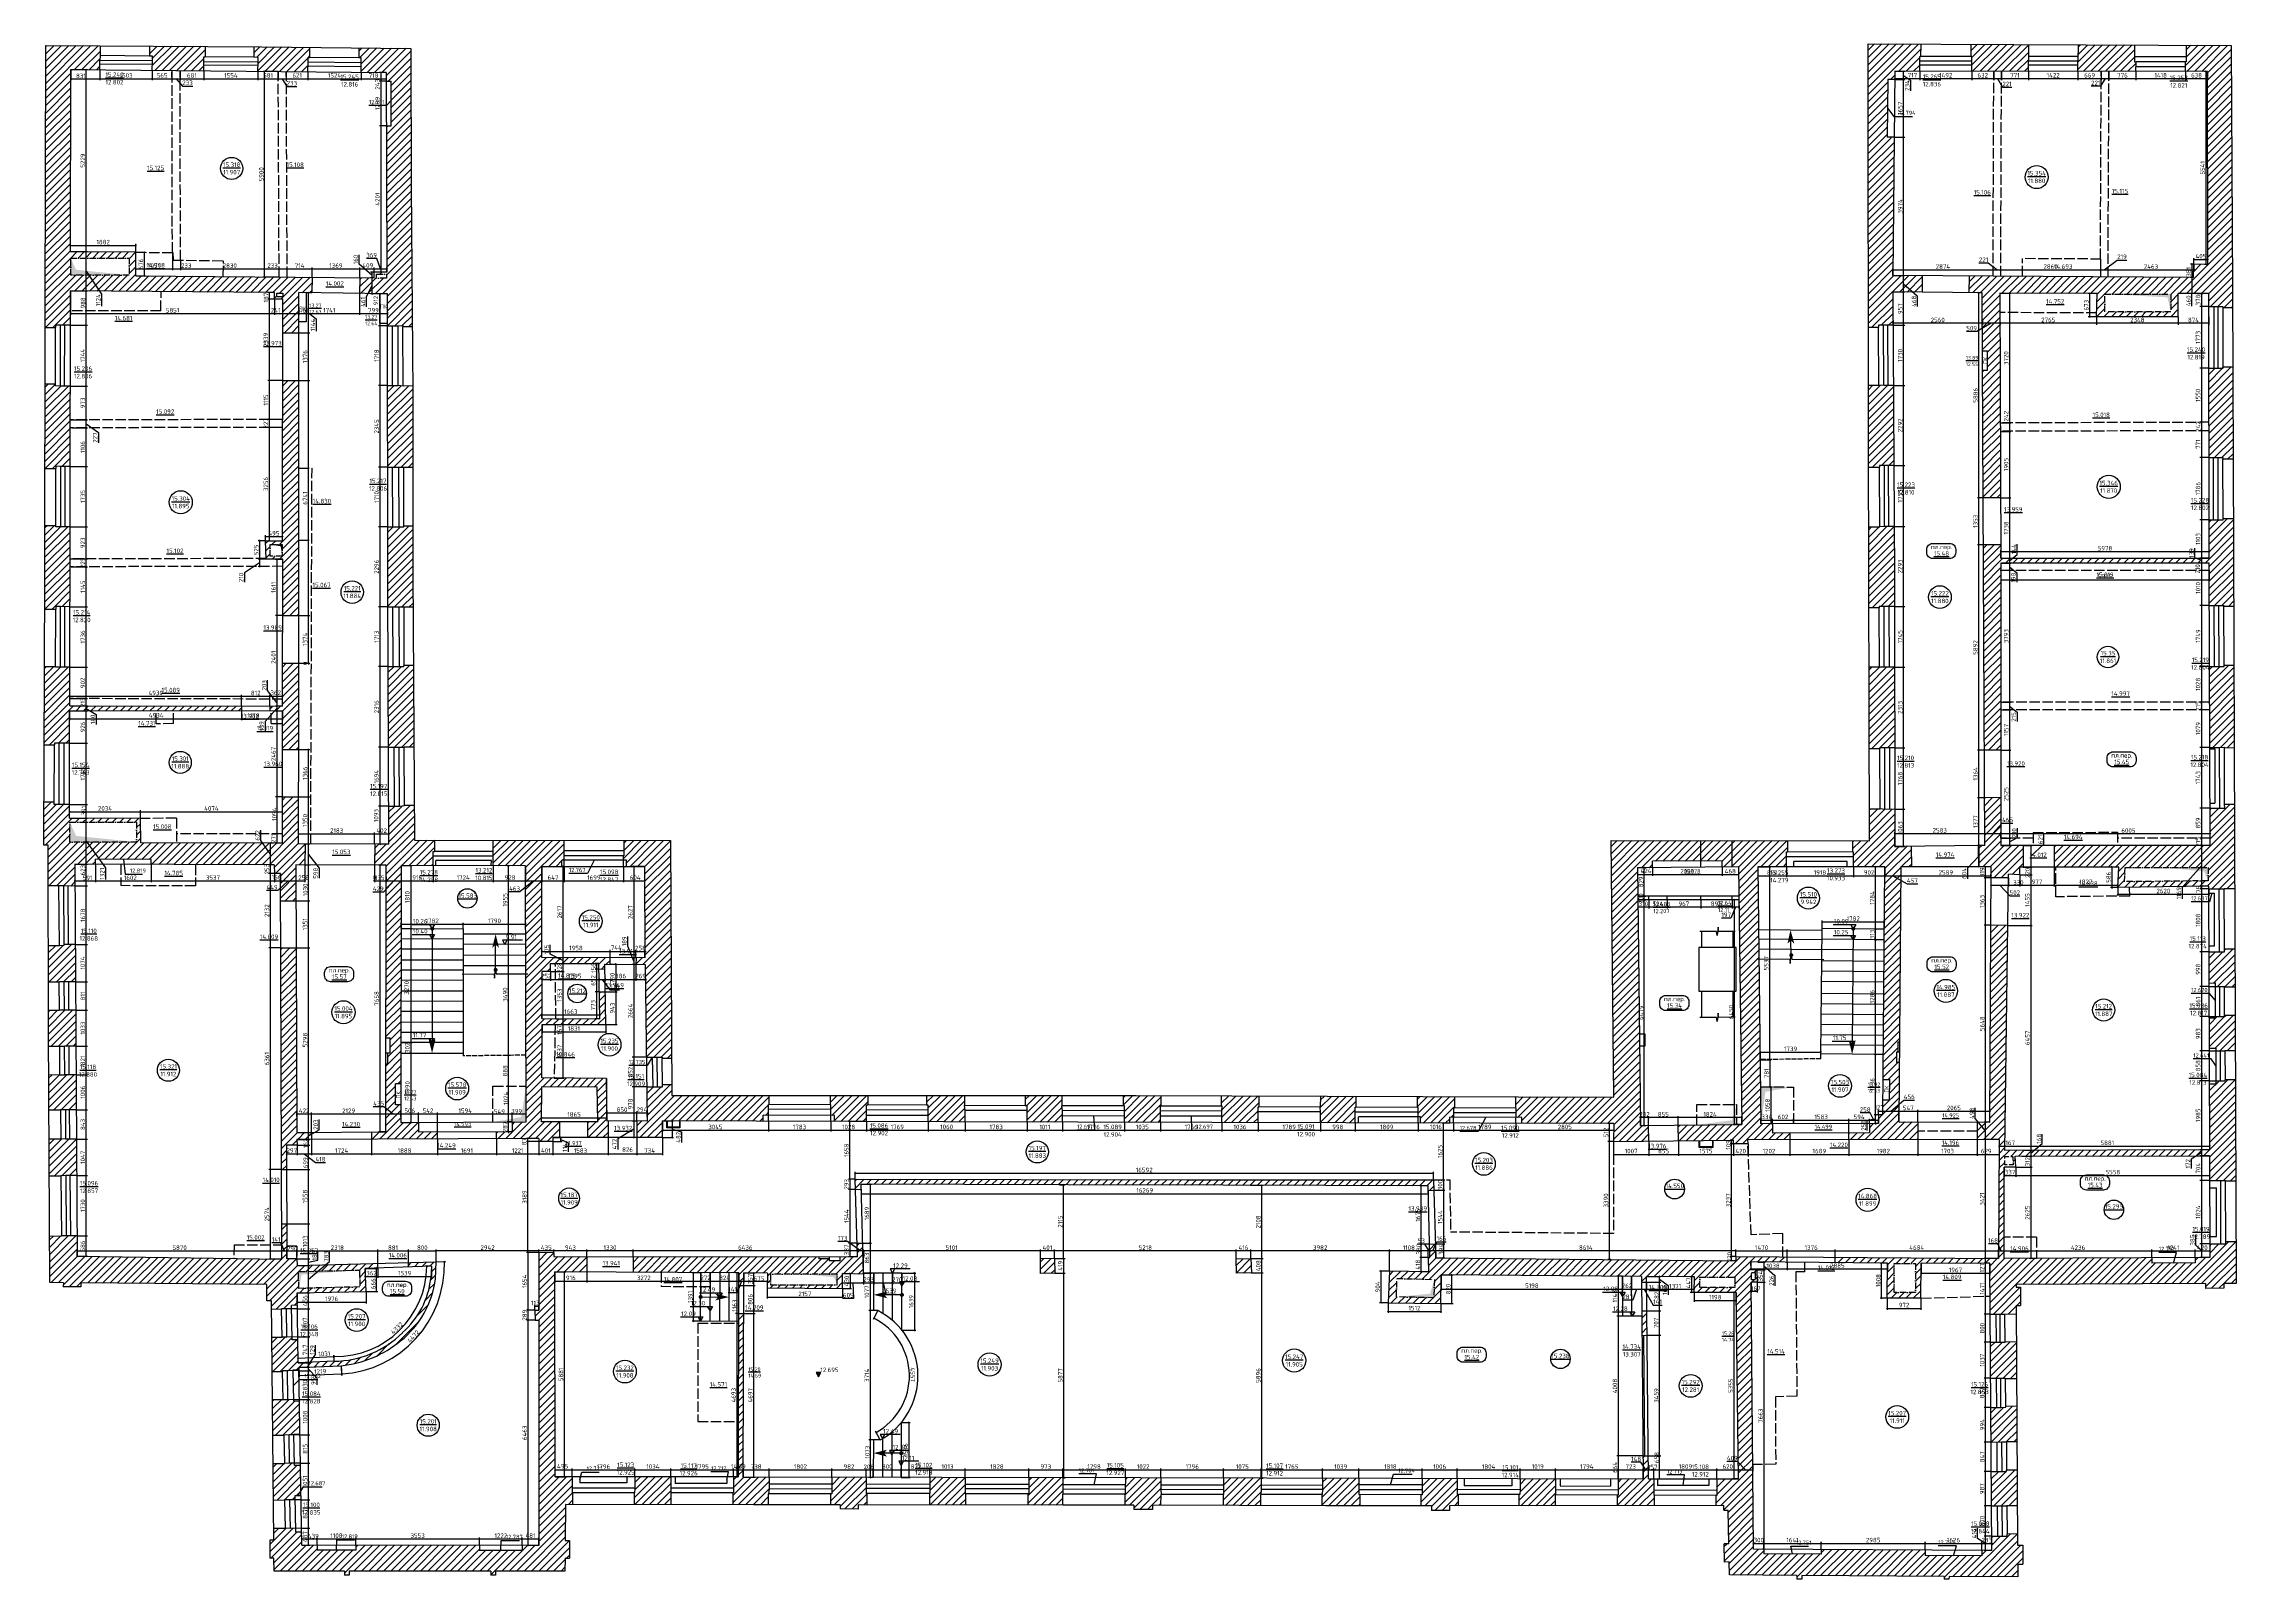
# Model space of a CAD drawing. Header units: millimetres. Extents: x 906648 to 969556, y 1626901 to 1670974.
import ezdxf
from ezdxf.enums import TextEntityAlignment as Align

# ---------------------------------------------------------------- set-up
doc = ezdxf.new("R2010")
doc.units = ezdxf.units.MM
for name, pattern in [('334', [5, 4, -1]), ('ACAD_ISO02W100', [15, 12, -3]), ('ACAD_ISO10W100', [18, 12, -3, 0, -3])]:
    doc.linetypes.add(name, pattern=pattern)
for name, color, linetype in [('Балки', 140, 'ACAD_ISO02W100'), ('Вентиляция', 150, 'Continuous'), ('Контур', 7, 'Continuous'), ('Отметки', 7, 'Continuous'), ('Отметки @ 1', 7, 'Continuous'), ('Отметки коммуникаций', 7, 'Continuous'), ('Перепад', 251, 'ACAD_ISO02W100'), ('Пожарные коммуникации', 1, 'Continuous'), ('Размеры', 224, 'Continuous'), ('Рама', 121, 'Continuous'), ('Слаботочные коммуникации', 192, 'Continuous'), ('Штриховка', 252, 'Continuous'), ('Электрика', 40, 'Continuous')]:
    doc.layers.add(name, color=color, linetype=linetype)
doc.styles.add('CIFRY', font='ROMANT.shx', dxfattribs={"oblique": 15, "height": 125})
doc.styles.add('ISOCPEUR', font='isocpeur.ttf', dxfattribs={"width": 0.95})
doc.dimstyles.new('GENPLAN 1000', dxfattribs={"dimscale": 10, "dimtxt": 13, "dimasz": 3, "dimexe": 4, "dimexo": 0, "dimgap": 3, "dimtad": 1, "dimdec": 0, "dimzin": 0, "dimtxsty": 'ISOCPEUR', "dimblk1": 'OBLIQUE', "dimblk2": 'OBLIQUE', "dimsah": 1, "dimcen": -1, "dimaunit": 1, "dimadec": 3, "dimazin": 0, "dimtfac": 0.75, "dimtdec": 0, "dimtix": 1, "dimtmove": 1, "dimatfit": 3, "dimfxl": 0, "dimtvp": 0.6, "dimarcsym": 0})
doc.dimstyles.new('GENPLAN_isoc', dxfattribs={"dimscale": 0.1, "dimtxt": 1.3, "dimasz": 0.3, "dimexe": 0.4, "dimexo": 0, "dimgap": 0.4, "dimtad": 1, "dimdec": 0, "dimlfac": 1000, "dimzin": 0, "dimtxsty": 'ISOCPEUR', "dimblk1": 'OBLIQUE', "dimblk2": 'OBLIQUE', "dimsah": 1, "dimcen": -1, "dimaunit": 1, "dimadec": 3, "dimazin": 0, "dimtfac": 0.75, "dimtdec": 0, "dimtix": 1, "dimtmove": 1, "dimatfit": 3, "dimldrblk": 'NONE', "dimfxl": 0, "dimtvp": 0.6, "dimarcsym": 0})

# ---------------------------------------------------------------- blocks, each defined once
blk = doc.blocks.new('_Oblique')
at = {"color": 0, "linetype": 'ByBlock', "lineweight": -2}
blk.add_line((-0.5, -0.5), (0.5, 0.5), dxfattribs=at)
blk = doc.blocks.new('*D4')
at = {"layer": 'Defpoints', "color": 0, "ltscale": 0.03}
for p in [(907426, 1670236), (908257, 1670228), (908257, 1669972)]:
    blk.add_point(p, dxfattribs=at)
at = {"layer": 'Размеры', "color": 0, "lineweight": -2, "ltscale": 0.03}
for p, q in [((907426, 1670236), (907426, 1669932)), ((908257, 1670228), (908257, 1669932)), ((907426, 1669972), (908257, 1669972))]:
    blk.add_line(p, q, dxfattribs=at)
at = {"layer": 'Размеры', "color": 0, "lineweight": -2, "ltscale": 0.03, "xscale": 30, "yscale": 30, "zscale": 30, "rotation": 180}
blk.add_blockref('_Oblique', (907426, 1669972), dxfattribs=at)
at = {"layer": 'Размеры', "color": 0, "lineweight": -2, "ltscale": 0.03, "xscale": 30, "yscale": 30, "zscale": 30}
blk.add_blockref('_Oblique', (908257, 1669972), dxfattribs=at)
at = {"layer": 'Размеры', "color": 0, "ltscale": 0.03, "insert": (907713, 1670054), "char_height": 130, "attachment_point": 5, "style": 'ISOCPEUR'}
blk.add_mtext('831', dxfattribs=at)
blk = doc.blocks.new('*D5')
at = {"layer": 'Defpoints', "color": 0, "ltscale": 0.03}
for p in [(908257, 1670228), (909760, 1670214), (909760, 1669972)]:
    blk.add_point(p, dxfattribs=at)
at = {"layer": 'Размеры', "color": 0, "lineweight": -2, "ltscale": 0.03}
for p, q in [((908257, 1670228), (908257, 1669932)), ((909760, 1670214), (909760, 1669932)), ((908257, 1669972), (909760, 1669972))]:
    blk.add_line(p, q, dxfattribs=at)
at = {"layer": 'Размеры', "color": 0, "lineweight": -2, "ltscale": 0.03, "xscale": 30, "yscale": 30, "zscale": 30, "rotation": 180}
blk.add_blockref('_Oblique', (908257, 1669972), dxfattribs=at)
at = {"layer": 'Размеры', "color": 0, "lineweight": -2, "ltscale": 0.03, "xscale": 30, "yscale": 30, "zscale": 30}
blk.add_blockref('_Oblique', (909760, 1669972), dxfattribs=at)
at = {"layer": 'Размеры', "color": 0, "ltscale": 0.03, "insert": (909008, 1670067), "char_height": 130, "attachment_point": 5, "style": 'ISOCPEUR'}
blk.add_mtext('1503', dxfattribs=at)
blk = doc.blocks.new('*D6')
at = {"layer": 'Defpoints', "color": 0, "ltscale": 0.03}
for p in [(909760, 1670214), (910325, 1670208), (910325, 1669972)]:
    blk.add_point(p, dxfattribs=at)
at = {"layer": 'Размеры', "color": 0, "lineweight": -2, "ltscale": 0.03}
for p, q in [((909760, 1670214), (909760, 1669932)), ((910325, 1670208), (910325, 1669932)), ((909760, 1669972), (910325, 1669972))]:
    blk.add_line(p, q, dxfattribs=at)
at = {"layer": 'Размеры', "color": 0, "lineweight": -2, "ltscale": 0.03, "xscale": 30, "yscale": 30, "zscale": 30, "rotation": 180}
blk.add_blockref('_Oblique', (909760, 1669972), dxfattribs=at)
at = {"layer": 'Размеры', "color": 0, "lineweight": -2, "ltscale": 0.03, "xscale": 30, "yscale": 30, "zscale": 30}
blk.add_blockref('_Oblique', (910325, 1669972), dxfattribs=at)
at = {"layer": 'Размеры', "color": 0, "ltscale": 0.03, "insert": (910043, 1670067), "char_height": 130, "attachment_point": 5, "style": 'ISOCPEUR'}
blk.add_mtext('565', dxfattribs=at)
blk = doc.blocks.new('*D7')
at = {"layer": 'Defpoints', "color": 0, "ltscale": 0.03}
for p in [(910325, 1670208), (910558, 1670206), (910558, 1669972)]:
    blk.add_point(p, dxfattribs=at)
at = {"layer": 'Размеры', "color": 0, "lineweight": -2, "ltscale": 0.03}
for p, q in [((910325, 1670208), (910325, 1669932)), ((910558, 1670206), (910558, 1669932)), ((910325, 1669972), (910558, 1669972)), ((910441, 1669972), (910625, 1669762)), ((910625, 1669762), (910919, 1669762))]:
    blk.add_line(p, q, dxfattribs=at)
at = {"layer": 'Размеры', "color": 0, "lineweight": -2, "ltscale": 0.03, "xscale": 30, "yscale": 30, "zscale": 30, "rotation": 180}
blk.add_blockref('_Oblique', (910325, 1669972), dxfattribs=at)
at = {"layer": 'Размеры', "color": 0, "lineweight": -2, "ltscale": 0.03, "xscale": 30, "yscale": 30, "zscale": 30}
blk.add_blockref('_Oblique', (910558, 1669972), dxfattribs=at)
at = {"layer": 'Размеры', "color": 0, "ltscale": 0.03, "insert": (910772, 1669857), "char_height": 130, "attachment_point": 5, "style": 'ISOCPEUR'}
blk.add_mtext('233', dxfattribs=at)
blk = doc.blocks.new('*D8')
at = {"layer": 'Defpoints', "color": 0, "ltscale": 0.03}
for p in [(910558, 1670206), (911238, 1670200), (911238, 1669972)]:
    blk.add_point(p, dxfattribs=at)
at = {"layer": 'Размеры', "color": 0, "lineweight": -2, "ltscale": 0.03}
for p, q in [((910558, 1670206), (910558, 1669932)), ((911238, 1670200), (911238, 1669932)), ((910558, 1669972), (911238, 1669972))]:
    blk.add_line(p, q, dxfattribs=at)
at = {"layer": 'Размеры', "color": 0, "lineweight": -2, "ltscale": 0.03, "xscale": 30, "yscale": 30, "zscale": 30, "rotation": 180}
blk.add_blockref('_Oblique', (910558, 1669972), dxfattribs=at)
at = {"layer": 'Размеры', "color": 0, "lineweight": -2, "ltscale": 0.03, "xscale": 30, "yscale": 30, "zscale": 30}
blk.add_blockref('_Oblique', (911238, 1669972), dxfattribs=at)
at = {"layer": 'Размеры', "color": 0, "ltscale": 0.03, "insert": (910898, 1670067), "char_height": 130, "attachment_point": 5, "style": 'ISOCPEUR'}
blk.add_mtext('681', dxfattribs=at)
blk = doc.blocks.new('*D9')
at = {"layer": 'Defpoints', "color": 0, "ltscale": 0.03}
for p in [(911238, 1670200), (912792, 1670185), (912792, 1669972)]:
    blk.add_point(p, dxfattribs=at)
at = {"layer": 'Размеры', "color": 0, "lineweight": -2, "ltscale": 0.03}
for p, q in [((911238, 1670200), (911238, 1669932)), ((911238, 1669972), (912792, 1669972)), ((912792, 1670185), (912792, 1669932))]:
    blk.add_line(p, q, dxfattribs=at)
at = {"layer": 'Размеры', "color": 0, "lineweight": -2, "ltscale": 0.03, "xscale": 30, "yscale": 30, "zscale": 30, "rotation": 180}
blk.add_blockref('_Oblique', (911238, 1669972), dxfattribs=at)
at = {"layer": 'Размеры', "color": 0, "lineweight": -2, "ltscale": 0.03, "xscale": 30, "yscale": 30, "zscale": 30}
blk.add_blockref('_Oblique', (912792, 1669972), dxfattribs=at)
at = {"layer": 'Размеры', "color": 0, "ltscale": 0.03, "insert": (912015, 1670067), "char_height": 130, "attachment_point": 5, "style": 'ISOCPEUR'}
blk.add_mtext('1554', dxfattribs=at)
blk = doc.blocks.new('*D10')
at = {"layer": 'Defpoints', "color": 0, "ltscale": 0.03}
for p in [(912792, 1670185), (913374, 1670179), (913374, 1669972)]:
    blk.add_point(p, dxfattribs=at)
at = {"layer": 'Размеры', "color": 0, "lineweight": -2, "ltscale": 0.03}
for p, q in [((912792, 1670185), (912792, 1669932)), ((912792, 1669972), (913374, 1669972)), ((913374, 1670179), (913374, 1669932))]:
    blk.add_line(p, q, dxfattribs=at)
at = {"layer": 'Размеры', "color": 0, "lineweight": -2, "ltscale": 0.03, "xscale": 30, "yscale": 30, "zscale": 30, "rotation": 180}
blk.add_blockref('_Oblique', (912792, 1669972), dxfattribs=at)
at = {"layer": 'Размеры', "color": 0, "lineweight": -2, "ltscale": 0.03, "xscale": 30, "yscale": 30, "zscale": 30}
blk.add_blockref('_Oblique', (913374, 1669972), dxfattribs=at)
at = {"layer": 'Размеры', "color": 0, "ltscale": 0.03, "insert": (913083, 1670067), "char_height": 130, "attachment_point": 5, "style": 'ISOCPEUR'}
blk.add_mtext('581', dxfattribs=at)
blk = doc.blocks.new('*D11')
at = {"layer": 'Defpoints', "color": 0, "ltscale": 0.03}
for p in [(913374, 1670179), (913606, 1670177), (913606, 1669972)]:
    blk.add_point(p, dxfattribs=at)
at = {"layer": 'Размеры', "color": 0, "lineweight": -2, "ltscale": 0.03}
for p, q in [((913374, 1670179), (913374, 1669932)), ((913374, 1669972), (913606, 1669972)), ((913490, 1669972), (913618, 1669750)), ((913606, 1670177), (913606, 1669932)), ((913618, 1669750), (913912, 1669750))]:
    blk.add_line(p, q, dxfattribs=at)
at = {"layer": 'Размеры', "color": 0, "lineweight": -2, "ltscale": 0.03, "xscale": 30, "yscale": 30, "zscale": 30, "rotation": 180}
blk.add_blockref('_Oblique', (913374, 1669972), dxfattribs=at)
at = {"layer": 'Размеры', "color": 0, "lineweight": -2, "ltscale": 0.03, "xscale": 30, "yscale": 30, "zscale": 30}
blk.add_blockref('_Oblique', (913606, 1669972), dxfattribs=at)
at = {"layer": 'Размеры', "color": 0, "ltscale": 0.03, "insert": (913765, 1669845), "char_height": 130, "attachment_point": 5, "style": 'ISOCPEUR'}
blk.add_mtext('233', dxfattribs=at)
blk = doc.blocks.new('*D12')
at = {"layer": 'Defpoints', "color": 0, "ltscale": 0.03}
for p in [(913606, 1670177), (914227, 1670171), (914227, 1669972)]:
    blk.add_point(p, dxfattribs=at)
at = {"layer": 'Размеры', "color": 0, "lineweight": -2, "ltscale": 0.03}
for p, q in [((913606, 1670177), (913606, 1669932)), ((913606, 1669972), (914227, 1669972)), ((914227, 1670171), (914227, 1669932))]:
    blk.add_line(p, q, dxfattribs=at)
at = {"layer": 'Размеры', "color": 0, "lineweight": -2, "ltscale": 0.03, "xscale": 30, "yscale": 30, "zscale": 30, "rotation": 180}
blk.add_blockref('_Oblique', (913606, 1669972), dxfattribs=at)
at = {"layer": 'Размеры', "color": 0, "lineweight": -2, "ltscale": 0.03, "xscale": 30, "yscale": 30, "zscale": 30}
blk.add_blockref('_Oblique', (914227, 1669972), dxfattribs=at)
at = {"layer": 'Размеры', "color": 0, "ltscale": 0.03, "insert": (913917, 1670067), "char_height": 130, "attachment_point": 5, "style": 'ISOCPEUR'}
blk.add_mtext('621', dxfattribs=at)
blk = doc.blocks.new('*D13')
at = {"layer": 'Defpoints', "color": 0, "ltscale": 0.03}
for p in [(914227, 1670171), (915751, 1670156), (915751, 1669972)]:
    blk.add_point(p, dxfattribs=at)
at = {"layer": 'Размеры', "color": 0, "lineweight": -2, "ltscale": 0.03}
for p, q in [((914227, 1670171), (914227, 1669932)), ((914227, 1669972), (915751, 1669972)), ((915751, 1670156), (915751, 1669932))]:
    blk.add_line(p, q, dxfattribs=at)
at = {"layer": 'Размеры', "color": 0, "lineweight": -2, "ltscale": 0.03, "xscale": 30, "yscale": 30, "zscale": 30, "rotation": 180}
blk.add_blockref('_Oblique', (914227, 1669972), dxfattribs=at)
at = {"layer": 'Размеры', "color": 0, "lineweight": -2, "ltscale": 0.03, "xscale": 30, "yscale": 30, "zscale": 30}
blk.add_blockref('_Oblique', (915751, 1669972), dxfattribs=at)
at = {"layer": 'Размеры', "color": 0, "ltscale": 0.03, "insert": (914989, 1670067), "char_height": 130, "attachment_point": 5, "style": 'ISOCPEUR'}
blk.add_mtext('1524', dxfattribs=at)
blk = doc.blocks.new('*D14')
at = {"layer": 'Defpoints', "color": 0, "ltscale": 0.03}
for p in [(915751, 1670156), (916470, 1670149), (916470, 1669972)]:
    blk.add_point(p, dxfattribs=at)
at = {"layer": 'Размеры', "color": 0, "lineweight": -2, "ltscale": 0.03}
for p, q in [((915751, 1670156), (915751, 1669932)), ((915751, 1669972), (916470, 1669972)), ((916470, 1670149), (916470, 1669932))]:
    blk.add_line(p, q, dxfattribs=at)
at = {"layer": 'Размеры', "color": 0, "lineweight": -2, "ltscale": 0.03, "xscale": 30, "yscale": 30, "zscale": 30, "rotation": 180}
blk.add_blockref('_Oblique', (915751, 1669972), dxfattribs=at)
at = {"layer": 'Размеры', "color": 0, "lineweight": -2, "ltscale": 0.03, "xscale": 30, "yscale": 30, "zscale": 30}
blk.add_blockref('_Oblique', (916470, 1669972), dxfattribs=at)
at = {"layer": 'Размеры', "color": 0, "ltscale": 0.03, "insert": (916110, 1670067), "char_height": 130, "attachment_point": 5, "style": 'ISOCPEUR'}
blk.add_mtext('718', dxfattribs=at)
blk = doc.blocks.new('*D15')
at = {"layer": 'Defpoints', "color": 0, "ltscale": 0.03}
for p in [(909292, 1665188), (907410, 1665008), (909292, 1664990)]:
    blk.add_point(p, dxfattribs=at)
at = {"layer": 'Размеры', "color": 0, "lineweight": -2, "ltscale": 0.03}
for p, q in [((907410, 1665008), (907410, 1665228)), ((907410, 1665188), (909292, 1665188)), ((909292, 1664990), (909292, 1665228))]:
    blk.add_line(p, q, dxfattribs=at)
at = {"layer": 'Размеры', "color": 0, "lineweight": -2, "ltscale": 0.03, "xscale": 30, "yscale": 30, "zscale": 30, "rotation": 180}
blk.add_blockref('_Oblique', (907410, 1665188), dxfattribs=at)
at = {"layer": 'Размеры', "color": 0, "lineweight": -2, "ltscale": 0.03, "xscale": 30, "yscale": 30, "zscale": 30}
blk.add_blockref('_Oblique', (909292, 1665188), dxfattribs=at)
at = {"layer": 'Размеры', "color": 0, "ltscale": 0.03, "insert": (908351, 1665283), "char_height": 130, "attachment_point": 5, "style": 'ISOCPEUR'}
blk.add_mtext('1882', dxfattribs=at)
blk = doc.blocks.new('*D16')
at = {"layer": 'Defpoints', "color": 0, "ltscale": 0.03}
for p in [(910336, 1664985), (909285, 1664313), (910336, 1664513)]:
    blk.add_point(p, dxfattribs=at)
at = {"layer": 'Размеры', "color": 0, "lineweight": -2, "ltscale": 0.03}
for p, q in [((909285, 1664313), (909285, 1664553)), ((910336, 1664985), (910336, 1664473)), ((909285, 1664513), (910336, 1664513))]:
    blk.add_line(p, q, dxfattribs=at)
at = {"layer": 'Размеры', "color": 0, "lineweight": -2, "ltscale": 0.03, "xscale": 30, "yscale": 30, "zscale": 30, "rotation": 180}
blk.add_blockref('_Oblique', (909285, 1664513), dxfattribs=at)
at = {"layer": 'Размеры', "color": 0, "lineweight": -2, "ltscale": 0.03, "xscale": 30, "yscale": 30, "zscale": 30}
blk.add_blockref('_Oblique', (910336, 1664513), dxfattribs=at)
at = {"layer": 'Размеры', "color": 0, "ltscale": 0.03, "insert": (909811, 1664608), "char_height": 130, "attachment_point": 5, "style": 'ISOCPEUR'}
blk.add_mtext('1051', dxfattribs=at)
blk = doc.blocks.new('*D17')
at = {"layer": 'Defpoints', "color": 0, "ltscale": 0.03}
for p in [(910336, 1664985), (910569, 1664761), (910569, 1664513)]:
    blk.add_point(p, dxfattribs=at)
at = {"layer": 'Размеры', "color": 0, "lineweight": -2, "ltscale": 0.03}
for p, q in [((910336, 1664985), (910336, 1664473)), ((910569, 1664761), (910569, 1664473)), ((910336, 1664513), (910569, 1664513))]:
    blk.add_line(p, q, dxfattribs=at)
at = {"layer": 'Размеры', "color": 0, "lineweight": -2, "ltscale": 0.03, "xscale": 30, "yscale": 30, "zscale": 30, "rotation": 180}
blk.add_blockref('_Oblique', (910336, 1664513), dxfattribs=at)
at = {"layer": 'Размеры', "color": 0, "lineweight": -2, "ltscale": 0.03, "xscale": 30, "yscale": 30, "zscale": 30}
blk.add_blockref('_Oblique', (910569, 1664513), dxfattribs=at)
at = {"layer": 'Размеры', "color": 0, "ltscale": 0.03, "insert": (910735, 1664608), "char_height": 130, "attachment_point": 5, "style": 'ISOCPEUR'}
blk.add_mtext('233', dxfattribs=at)
blk = doc.blocks.new('*D18')
at = {"layer": 'Defpoints', "color": 0, "ltscale": 0.03}
for p in [(910569, 1664761), (913399, 1664513), (913399, 1664279)]:
    blk.add_point(p, dxfattribs=at)
at = {"layer": 'Размеры', "color": 0, "lineweight": -2, "ltscale": 0.03}
for p, q in [((910569, 1664761), (910569, 1664473)), ((913399, 1664279), (913399, 1664553)), ((910569, 1664513), (913399, 1664513))]:
    blk.add_line(p, q, dxfattribs=at)
at = {"layer": 'Размеры', "color": 0, "lineweight": -2, "ltscale": 0.03, "xscale": 30, "yscale": 30, "zscale": 30, "rotation": 180}
blk.add_blockref('_Oblique', (910569, 1664513), dxfattribs=at)
at = {"layer": 'Размеры', "color": 0, "lineweight": -2, "ltscale": 0.03, "xscale": 30, "yscale": 30, "zscale": 30}
blk.add_blockref('_Oblique', (913399, 1664513), dxfattribs=at)
at = {"layer": 'Размеры', "color": 0, "ltscale": 0.03, "insert": (911984, 1664608), "char_height": 130, "attachment_point": 5, "style": 'ISOCPEUR'}
blk.add_mtext('2830', dxfattribs=at)
blk = doc.blocks.new('*D19')
at = {"layer": 'Defpoints', "color": 0, "ltscale": 0.03}
for p in [(913399, 1664279), (913632, 1664513), (913632, 1664277)]:
    blk.add_point(p, dxfattribs=at)
at = {"layer": 'Размеры', "color": 0, "lineweight": -2, "ltscale": 0.03}
for p, q in [((913399, 1664279), (913399, 1664553)), ((913632, 1664277), (913632, 1664553)), ((913064, 1664513), (913399, 1664513)), ((913399, 1664513), (913632, 1664513))]:
    blk.add_line(p, q, dxfattribs=at)
at = {"layer": 'Размеры', "color": 0, "lineweight": -2, "ltscale": 0.03, "xscale": 30, "yscale": 30, "zscale": 30, "rotation": 180}
blk.add_blockref('_Oblique', (913399, 1664513), dxfattribs=at)
at = {"layer": 'Размеры', "color": 0, "lineweight": -2, "ltscale": 0.03, "xscale": 30, "yscale": 30, "zscale": 30}
blk.add_blockref('_Oblique', (913632, 1664513), dxfattribs=at)
at = {"layer": 'Размеры', "color": 0, "ltscale": 0.03, "insert": (913212, 1664608), "char_height": 130, "attachment_point": 5, "style": 'ISOCPEUR'}
blk.add_mtext('233', dxfattribs=at)
blk = doc.blocks.new('*D20')
at = {"layer": 'Defpoints', "color": 0, "ltscale": 0.03}
for p in [(913632, 1664277), (914346, 1664513), (914346, 1664271)]:
    blk.add_point(p, dxfattribs=at)
at = {"layer": 'Размеры', "color": 0, "lineweight": -2, "ltscale": 0.03}
for p, q in [((913632, 1664277), (913632, 1664553)), ((914346, 1664271), (914346, 1664553)), ((913632, 1664513), (914346, 1664513))]:
    blk.add_line(p, q, dxfattribs=at)
at = {"layer": 'Размеры', "color": 0, "lineweight": -2, "ltscale": 0.03, "xscale": 30, "yscale": 30, "zscale": 30, "rotation": 180}
blk.add_blockref('_Oblique', (913632, 1664513), dxfattribs=at)
at = {"layer": 'Размеры', "color": 0, "lineweight": -2, "ltscale": 0.03, "xscale": 30, "yscale": 30, "zscale": 30}
blk.add_blockref('_Oblique', (914346, 1664513), dxfattribs=at)
at = {"layer": 'Размеры', "color": 0, "ltscale": 0.03, "insert": (913989, 1664608), "char_height": 130, "attachment_point": 5, "style": 'ISOCPEUR'}
blk.add_mtext('714', dxfattribs=at)
blk = doc.blocks.new('*D21')
at = {"layer": 'Defpoints', "color": 0, "ltscale": 0.03}
for p in [(914346, 1664271), (915714, 1664513), (915714, 1664260)]:
    blk.add_point(p, dxfattribs=at)
at = {"layer": 'Размеры', "color": 0, "lineweight": -2, "ltscale": 0.03}
for p, q in [((914346, 1664271), (914346, 1664553)), ((915714, 1664260), (915714, 1664553)), ((914346, 1664513), (915714, 1664513))]:
    blk.add_line(p, q, dxfattribs=at)
at = {"layer": 'Размеры', "color": 0, "lineweight": -2, "ltscale": 0.03, "xscale": 30, "yscale": 30, "zscale": 30, "rotation": 180}
blk.add_blockref('_Oblique', (914346, 1664513), dxfattribs=at)
at = {"layer": 'Размеры', "color": 0, "lineweight": -2, "ltscale": 0.03, "xscale": 30, "yscale": 30, "zscale": 30}
blk.add_blockref('_Oblique', (915714, 1664513), dxfattribs=at)
at = {"layer": 'Размеры', "color": 0, "ltscale": 0.03, "insert": (915030, 1664608), "char_height": 130, "attachment_point": 5, "style": 'ISOCPEUR'}
blk.add_mtext('1369', dxfattribs=at)
blk = doc.blocks.new('*D22')
at = {"layer": 'Defpoints', "color": 0, "ltscale": 0.03}
for p in [(915714, 1664260), (916123, 1664513), (916123, 1664417)]:
    blk.add_point(p, dxfattribs=at)
at = {"layer": 'Размеры', "color": 0, "lineweight": -2, "ltscale": 0.03}
for p, q in [((915714, 1664260), (915714, 1664553)), ((916123, 1664417), (916123, 1664553)), ((915714, 1664513), (916123, 1664513))]:
    blk.add_line(p, q, dxfattribs=at)
at = {"layer": 'Размеры', "color": 0, "lineweight": -2, "ltscale": 0.03, "xscale": 30, "yscale": 30, "zscale": 30, "rotation": 180}
blk.add_blockref('_Oblique', (915714, 1664513), dxfattribs=at)
at = {"layer": 'Размеры', "color": 0, "lineweight": -2, "ltscale": 0.03, "xscale": 30, "yscale": 30, "zscale": 30}
blk.add_blockref('_Oblique', (916123, 1664513), dxfattribs=at)
at = {"layer": 'Размеры', "color": 0, "ltscale": 0.03, "insert": (915944, 1664614), "char_height": 130, "attachment_point": 5, "style": 'ISOCPEUR'}
blk.add_mtext('409', dxfattribs=at)
blk = doc.blocks.new('*D23')
at = {"layer": 'Defpoints', "color": 0, "ltscale": 0.03}
for p in [(916123, 1664417), (916492, 1664513), (916492, 1664416)]:
    blk.add_point(p, dxfattribs=at)
at = {"layer": 'Размеры', "color": 0, "lineweight": -2, "ltscale": 0.03}
for p, q in [((916201, 1664814), (915907, 1664814)), ((916123, 1664417), (916123, 1664553)), ((916308, 1664513), (916201, 1664814)), ((916492, 1664416), (916492, 1664553)), ((916123, 1664513), (916492, 1664513))]:
    blk.add_line(p, q, dxfattribs=at)
at = {"layer": 'Размеры', "color": 0, "lineweight": -2, "ltscale": 0.03, "xscale": 30, "yscale": 30, "zscale": 30, "rotation": 180}
blk.add_blockref('_Oblique', (916123, 1664513), dxfattribs=at)
at = {"layer": 'Размеры', "color": 0, "lineweight": -2, "ltscale": 0.03, "xscale": 30, "yscale": 30, "zscale": 30}
blk.add_blockref('_Oblique', (916492, 1664513), dxfattribs=at)
at = {"layer": 'Размеры', "color": 0, "ltscale": 0.03, "insert": (916054, 1664909), "char_height": 130, "attachment_point": 5, "style": 'ISOCPEUR'}
blk.add_mtext('369', dxfattribs=at)
blk = doc.blocks.new('*D24')
at = {"layer": 'Defpoints', "color": 0, "ltscale": 0.03}
for p in [(907415, 1663883), (913266, 1663645), (913266, 1663230)]:
    blk.add_point(p, dxfattribs=at)
at = {"layer": 'Размеры', "color": 0, "lineweight": -2, "ltscale": 0.03}
for p, q in [((907415, 1663883), (907415, 1663190)), ((913266, 1663645), (913266, 1663190)), ((907415, 1663230), (913266, 1663230))]:
    blk.add_line(p, q, dxfattribs=at)
at = {"layer": 'Размеры', "color": 0, "lineweight": -2, "ltscale": 0.03, "xscale": 30, "yscale": 30, "zscale": 30, "rotation": 180}
blk.add_blockref('_Oblique', (907415, 1663230), dxfattribs=at)
at = {"layer": 'Размеры', "color": 0, "lineweight": -2, "ltscale": 0.03, "xscale": 30, "yscale": 30, "zscale": 30}
blk.add_blockref('_Oblique', (913266, 1663230), dxfattribs=at)
at = {"layer": 'Размеры', "color": 0, "ltscale": 0.03, "insert": (910341, 1663325), "char_height": 130, "attachment_point": 5, "style": 'ISOCPEUR'}
blk.add_mtext('5851', dxfattribs=at)
blk = doc.blocks.new('*D25')
at = {"layer": 'Defpoints', "color": 0, "ltscale": 0.03}
for p in [(913266, 1663645), (913507, 1663230), (913507, 1663211)]:
    blk.add_point(p, dxfattribs=at)
at = {"layer": 'Размеры', "color": 0, "lineweight": -2, "ltscale": 0.03}
for p, q in [((913266, 1663645), (913266, 1663190)), ((913266, 1663230), (913507, 1663230)), ((913507, 1663211), (913507, 1663270))]:
    blk.add_line(p, q, dxfattribs=at)
at = {"layer": 'Размеры', "color": 0, "lineweight": -2, "ltscale": 0.03, "xscale": 30, "yscale": 30, "zscale": 30, "rotation": 180}
blk.add_blockref('_Oblique', (913266, 1663230), dxfattribs=at)
at = {"layer": 'Размеры', "color": 0, "lineweight": -2, "ltscale": 0.03, "xscale": 30, "yscale": 30, "zscale": 30}
blk.add_blockref('_Oblique', (913507, 1663230), dxfattribs=at)
at = {"layer": 'Размеры', "color": 0, "ltscale": 0.03, "insert": (913301, 1663324), "char_height": 130, "attachment_point": 5, "style": 'ISOCPEUR'}
blk.add_mtext('241', dxfattribs=at)
blk = doc.blocks.new('*D26')
at = {"layer": 'Defpoints', "color": 0, "ltscale": 0.03}
for p in [(913967, 1663300), (913507, 1663211), (913967, 1663230)]:
    blk.add_point(p, dxfattribs=at)
at = {"layer": 'Размеры', "color": 0, "lineweight": -2, "ltscale": 0.03}
for p, q in [((913967, 1663300), (913967, 1663190)), ((913507, 1663211), (913507, 1663270)), ((913507, 1663230), (913967, 1663230))]:
    blk.add_line(p, q, dxfattribs=at)
at = {"layer": 'Размеры', "color": 0, "lineweight": -2, "ltscale": 0.03, "xscale": 30, "yscale": 30, "zscale": 30, "rotation": 180}
blk.add_blockref('_Oblique', (913507, 1663230), dxfattribs=at)
at = {"layer": 'Размеры', "color": 0, "lineweight": -2, "ltscale": 0.03, "xscale": 30, "yscale": 30, "zscale": 30}
blk.add_blockref('_Oblique', (913967, 1663230), dxfattribs=at)
at = {"layer": 'Размеры', "color": 0, "ltscale": 0.03, "insert": (914101, 1663325), "char_height": 130, "attachment_point": 5, "style": 'ISOCPEUR'}
blk.add_mtext('461', dxfattribs=at)
blk = doc.blocks.new('*D27')
at = {"layer": 'Defpoints', "color": 0, "ltscale": 0.03}
for p in [(913967, 1663300), (915708, 1663807), (915708, 1663230)]:
    blk.add_point(p, dxfattribs=at)
at = {"layer": 'Размеры', "color": 0, "lineweight": -2, "ltscale": 0.03}
for p, q in [((913967, 1663300), (913967, 1663190)), ((915708, 1663807), (915708, 1663190)), ((913967, 1663230), (915708, 1663230))]:
    blk.add_line(p, q, dxfattribs=at)
at = {"layer": 'Размеры', "color": 0, "lineweight": -2, "ltscale": 0.03, "xscale": 30, "yscale": 30, "zscale": 30, "rotation": 180}
blk.add_blockref('_Oblique', (913967, 1663230), dxfattribs=at)
at = {"layer": 'Размеры', "color": 0, "lineweight": -2, "ltscale": 0.03, "xscale": 30, "yscale": 30, "zscale": 30}
blk.add_blockref('_Oblique', (915708, 1663230), dxfattribs=at)
at = {"layer": 'Размеры', "color": 0, "ltscale": 0.03, "insert": (914838, 1663325), "char_height": 130, "attachment_point": 5, "style": 'ISOCPEUR'}
blk.add_mtext('1741', dxfattribs=at)
blk = doc.blocks.new('*D28')
at = {"layer": 'Defpoints', "color": 0, "ltscale": 0.03}
for p in [(915708, 1663807), (916507, 1663268), (916507, 1663230)]:
    blk.add_point(p, dxfattribs=at)
at = {"layer": 'Размеры', "color": 0, "lineweight": -2, "ltscale": 0.03}
for p, q in [((915708, 1663807), (915708, 1663190)), ((915708, 1663230), (916507, 1663230)), ((916507, 1663268), (916507, 1663190))]:
    blk.add_line(p, q, dxfattribs=at)
at = {"layer": 'Размеры', "color": 0, "lineweight": -2, "ltscale": 0.03, "xscale": 30, "yscale": 30, "zscale": 30, "rotation": 180}
blk.add_blockref('_Oblique', (915708, 1663230), dxfattribs=at)
at = {"layer": 'Размеры', "color": 0, "lineweight": -2, "ltscale": 0.03, "xscale": 30, "yscale": 30, "zscale": 30}
blk.add_blockref('_Oblique', (916507, 1663230), dxfattribs=at)
at = {"layer": 'Размеры', "color": 0, "ltscale": 0.03, "insert": (916107, 1663325), "char_height": 130, "attachment_point": 5, "style": 'ISOCPEUR'}
blk.add_mtext('799', dxfattribs=at)
blk = doc.blocks.new('*D29')
at = {"layer": 'Defpoints', "color": 0, "ltscale": 0.03}
for p in [(913005, 1656709), (913499, 1656827), (913499, 1656711)]:
    blk.add_point(p, dxfattribs=at)
at = {"layer": 'Размеры', "color": 0, "lineweight": -2, "ltscale": 0.03}
for p, q in [((913005, 1656709), (913005, 1656867)), ((913005, 1656827), (913499, 1656827)), ((913499, 1656711), (913499, 1656867))]:
    blk.add_line(p, q, dxfattribs=at)
at = {"layer": 'Размеры', "color": 0, "lineweight": -2, "ltscale": 0.03, "xscale": 30, "yscale": 30, "zscale": 30, "rotation": 180}
blk.add_blockref('_Oblique', (913005, 1656827), dxfattribs=at)
at = {"layer": 'Размеры', "color": 0, "lineweight": -2, "ltscale": 0.03, "xscale": 30, "yscale": 30, "zscale": 30}
blk.add_blockref('_Oblique', (913499, 1656827), dxfattribs=at)
at = {"layer": 'Размеры', "color": 0, "ltscale": 0.03, "insert": (913252, 1656922), "char_height": 130, "attachment_point": 5, "style": 'ISOCPEUR'}
blk.add_mtext('495', dxfattribs=at)
blk = doc.blocks.new('*D30')
at = {"layer": 'Defpoints', "color": 0, "ltscale": 0.03}
for p in [(907393, 1652179), (912323, 1652245), (912323, 1651962)]:
    blk.add_point(p, dxfattribs=at)
at = {"layer": 'Размеры', "color": 0, "lineweight": -2, "ltscale": 0.03}
for p, q in [((907393, 1652179), (907393, 1652285)), ((907393, 1652245), (912323, 1652245)), ((912323, 1651962), (912323, 1652285))]:
    blk.add_line(p, q, dxfattribs=at)
at = {"layer": 'Размеры', "color": 0, "lineweight": -2, "ltscale": 0.03, "xscale": 30, "yscale": 30, "zscale": 30, "rotation": 180}
blk.add_blockref('_Oblique', (907393, 1652245), dxfattribs=at)
at = {"layer": 'Размеры', "color": 0, "lineweight": -2, "ltscale": 0.03, "xscale": 30, "yscale": 30, "zscale": 30}
blk.add_blockref('_Oblique', (912323, 1652245), dxfattribs=at)
at = {"layer": 'Размеры', "color": 0, "ltscale": 0.03, "insert": (909858, 1652340), "char_height": 130, "attachment_point": 5, "style": 'ISOCPEUR'}
blk.add_mtext('4930', dxfattribs=at)
blk = doc.blocks.new('*D31')
at = {"layer": 'Defpoints', "color": 0, "ltscale": 0.03}
for p in [(912323, 1651962), (913135, 1652245), (913135, 1651961)]:
    blk.add_point(p, dxfattribs=at)
at = {"layer": 'Размеры', "color": 0, "lineweight": -2, "ltscale": 0.03}
for p, q in [((912323, 1651962), (912323, 1652285)), ((912323, 1652245), (913135, 1652245)), ((913135, 1651961), (913135, 1652285))]:
    blk.add_line(p, q, dxfattribs=at)
at = {"layer": 'Размеры', "color": 0, "lineweight": -2, "ltscale": 0.03, "xscale": 30, "yscale": 30, "zscale": 30, "rotation": 180}
blk.add_blockref('_Oblique', (912323, 1652245), dxfattribs=at)
at = {"layer": 'Размеры', "color": 0, "lineweight": -2, "ltscale": 0.03, "xscale": 30, "yscale": 30, "zscale": 30}
blk.add_blockref('_Oblique', (913135, 1652245), dxfattribs=at)
at = {"layer": 'Размеры', "color": 0, "ltscale": 0.03, "insert": (912729, 1652340), "char_height": 130, "attachment_point": 5, "style": 'ISOCPEUR'}
blk.add_mtext('812', dxfattribs=at)
blk = doc.blocks.new('*D32')
at = {"layer": 'Defpoints', "color": 0, "ltscale": 0.03}
for p in [(913135, 1651961), (913497, 1652245), (913497, 1652186)]:
    blk.add_point(p, dxfattribs=at)
at = {"layer": 'Размеры', "color": 0, "lineweight": -2, "ltscale": 0.03}
for p, q in [((913135, 1651961), (913135, 1652285)), ((913135, 1652245), (913497, 1652245)), ((913497, 1652186), (913497, 1652285))]:
    blk.add_line(p, q, dxfattribs=at)
at = {"layer": 'Размеры', "color": 0, "lineweight": -2, "ltscale": 0.03, "xscale": 30, "yscale": 30, "zscale": 30, "rotation": 180}
blk.add_blockref('_Oblique', (913135, 1652245), dxfattribs=at)
at = {"layer": 'Размеры', "color": 0, "lineweight": -2, "ltscale": 0.03, "xscale": 30, "yscale": 30, "zscale": 30}
blk.add_blockref('_Oblique', (913497, 1652245), dxfattribs=at)
at = {"layer": 'Размеры', "color": 0, "ltscale": 0.03, "insert": (913301, 1652347), "char_height": 130, "attachment_point": 5, "style": 'ISOCPEUR'}
blk.add_mtext('362', dxfattribs=at)
blk = doc.blocks.new('*D33')
at = {"layer": 'Defpoints', "color": 0, "ltscale": 0.03}
for p in [(907389, 1651826), (912323, 1651823), (912323, 1651600)]:
    blk.add_point(p, dxfattribs=at)
at = {"layer": 'Размеры', "color": 0, "lineweight": -2, "ltscale": 0.03}
for p, q in [((907389, 1651826), (907389, 1651560)), ((907389, 1651600), (912323, 1651600)), ((912323, 1651823), (912323, 1651560))]:
    blk.add_line(p, q, dxfattribs=at)
at = {"layer": 'Размеры', "color": 0, "lineweight": -2, "ltscale": 0.03, "xscale": 30, "yscale": 30, "zscale": 30, "rotation": 180}
blk.add_blockref('_Oblique', (907389, 1651600), dxfattribs=at)
at = {"layer": 'Размеры', "color": 0, "lineweight": -2, "ltscale": 0.03, "xscale": 30, "yscale": 30, "zscale": 30}
blk.add_blockref('_Oblique', (912323, 1651600), dxfattribs=at)
at = {"layer": 'Размеры', "color": 0, "ltscale": 0.03, "insert": (909871, 1651698), "char_height": 130, "attachment_point": 5, "style": 'ISOCPEUR'}
blk.add_mtext('4934', dxfattribs=at)
blk = doc.blocks.new('*D34')
at = {"layer": 'Defpoints', "color": 0, "ltscale": 0.03}
for p in [(912323, 1651823), (913501, 1651822), (913501, 1651600)]:
    blk.add_point(p, dxfattribs=at)
at = {"layer": 'Размеры', "color": 0, "lineweight": -2, "ltscale": 0.03}
for p, q in [((912323, 1651823), (912323, 1651560)), ((912323, 1651600), (913501, 1651600)), ((913501, 1651822), (913501, 1651560))]:
    blk.add_line(p, q, dxfattribs=at)
at = {"layer": 'Размеры', "color": 0, "lineweight": -2, "ltscale": 0.03, "xscale": 30, "yscale": 30, "zscale": 30, "rotation": 180}
blk.add_blockref('_Oblique', (912323, 1651600), dxfattribs=at)
at = {"layer": 'Размеры', "color": 0, "lineweight": -2, "ltscale": 0.03, "xscale": 30, "yscale": 30, "zscale": 30}
blk.add_blockref('_Oblique', (913501, 1651600), dxfattribs=at)
at = {"layer": 'Размеры', "color": 0, "ltscale": 0.03, "insert": (912662, 1651691), "char_height": 130, "attachment_point": 5, "style": 'ISOCPEUR'}
blk.add_mtext('1178', dxfattribs=at)
blk = doc.blocks.new('*D35')
at = {"layer": 'Defpoints', "color": 0, "ltscale": 0.03}
for p in [(909420, 1648932), (907387, 1648743), (909420, 1648735)]:
    blk.add_point(p, dxfattribs=at)
at = {"layer": 'Размеры', "color": 0, "lineweight": -2, "ltscale": 0.03}
for p, q in [((907387, 1648743), (907387, 1648972)), ((907387, 1648932), (909420, 1648932)), ((909420, 1648735), (909420, 1648972))]:
    blk.add_line(p, q, dxfattribs=at)
at = {"layer": 'Размеры', "color": 0, "lineweight": -2, "ltscale": 0.03, "xscale": 30, "yscale": 30, "zscale": 30, "rotation": 180}
blk.add_blockref('_Oblique', (907387, 1648932), dxfattribs=at)
at = {"layer": 'Размеры', "color": 0, "lineweight": -2, "ltscale": 0.03, "xscale": 30, "yscale": 30, "zscale": 30}
blk.add_blockref('_Oblique', (909420, 1648932), dxfattribs=at)
at = {"layer": 'Размеры', "color": 0, "ltscale": 0.03, "insert": (908404, 1649027), "char_height": 130, "attachment_point": 5, "style": 'ISOCPEUR'}
blk.add_mtext('2034', dxfattribs=at)
blk = doc.blocks.new('*D36')
at = {"layer": 'Defpoints', "color": 0, "ltscale": 0.03}
for p in [(913494, 1648932), (909420, 1648735), (913494, 1648801)]:
    blk.add_point(p, dxfattribs=at)
at = {"layer": 'Размеры', "color": 0, "lineweight": -2, "ltscale": 0.03}
for p, q in [((909420, 1648735), (909420, 1648972)), ((909420, 1648932), (913494, 1648932)), ((913494, 1648801), (913494, 1648972))]:
    blk.add_line(p, q, dxfattribs=at)
at = {"layer": 'Размеры', "color": 0, "lineweight": -2, "ltscale": 0.03, "xscale": 30, "yscale": 30, "zscale": 30, "rotation": 180}
blk.add_blockref('_Oblique', (909420, 1648932), dxfattribs=at)
at = {"layer": 'Размеры', "color": 0, "lineweight": -2, "ltscale": 0.03, "xscale": 30, "yscale": 30, "zscale": 30}
blk.add_blockref('_Oblique', (913494, 1648932), dxfattribs=at)
at = {"layer": 'Размеры', "color": 0, "ltscale": 0.03, "insert": (911457, 1649027), "char_height": 130, "attachment_point": 5, "style": 'ISOCPEUR'}
blk.add_mtext('4074', dxfattribs=at)
blk = doc.blocks.new('*D37')
at = {"layer": 'Defpoints', "color": 0, "ltscale": 0.03}
for p in [(907538, 1647422), (908130, 1647421), (908130, 1646946)]:
    blk.add_point(p, dxfattribs=at)
at = {"layer": 'Размеры', "color": 0, "lineweight": -2, "ltscale": 0.03}
for p, q in [((907538, 1647422), (907538, 1646906)), ((907538, 1646946), (908130, 1646946)), ((908130, 1647421), (908130, 1646906))]:
    blk.add_line(p, q, dxfattribs=at)
at = {"layer": 'Размеры', "color": 0, "lineweight": -2, "ltscale": 0.03, "xscale": 30, "yscale": 30, "zscale": 30, "rotation": 180}
blk.add_blockref('_Oblique', (907538, 1646946), dxfattribs=at)
at = {"layer": 'Размеры', "color": 0, "lineweight": -2, "ltscale": 0.03, "xscale": 30, "yscale": 30, "zscale": 30}
blk.add_blockref('_Oblique', (908130, 1646946), dxfattribs=at)
at = {"layer": 'Размеры', "color": 0, "ltscale": 0.03, "insert": (907903, 1647031), "char_height": 130, "attachment_point": 5, "style": 'ISOCPEUR'}
blk.add_mtext('591', dxfattribs=at)
blk = doc.blocks.new('*D38')
at = {"layer": 'Defpoints', "color": 0, "ltscale": 0.03}
for p in [(908130, 1647421), (909731, 1647417), (909731, 1646946)]:
    blk.add_point(p, dxfattribs=at)
at = {"layer": 'Размеры', "color": 0, "lineweight": -2, "ltscale": 0.03}
for p, q in [((908130, 1647421), (908130, 1646906)), ((908130, 1646946), (909731, 1646946)), ((909731, 1647417), (909731, 1646906))]:
    blk.add_line(p, q, dxfattribs=at)
at = {"layer": 'Размеры', "color": 0, "lineweight": -2, "ltscale": 0.03, "xscale": 30, "yscale": 30, "zscale": 30, "rotation": 180}
blk.add_blockref('_Oblique', (908130, 1646946), dxfattribs=at)
at = {"layer": 'Размеры', "color": 0, "lineweight": -2, "ltscale": 0.03, "xscale": 30, "yscale": 30, "zscale": 30}
blk.add_blockref('_Oblique', (909731, 1646946), dxfattribs=at)
at = {"layer": 'Размеры', "color": 0, "ltscale": 0.03, "insert": (909129, 1647036), "char_height": 130, "attachment_point": 5, "style": 'ISOCPEUR'}
blk.add_mtext('1602', dxfattribs=at)
blk = doc.blocks.new('*D39')
at = {"layer": 'Defpoints', "color": 0, "ltscale": 0.03}
for p in [(909731, 1647417), (913269, 1647156), (913269, 1646946)]:
    blk.add_point(p, dxfattribs=at)
at = {"layer": 'Размеры', "color": 0, "lineweight": -2, "ltscale": 0.03}
for p, q in [((909731, 1647417), (909731, 1646906)), ((909731, 1646946), (913269, 1646946)), ((913269, 1647156), (913269, 1646906))]:
    blk.add_line(p, q, dxfattribs=at)
at = {"layer": 'Размеры', "color": 0, "lineweight": -2, "ltscale": 0.03, "xscale": 30, "yscale": 30, "zscale": 30, "rotation": 180}
blk.add_blockref('_Oblique', (909731, 1646946), dxfattribs=at)
at = {"layer": 'Размеры', "color": 0, "lineweight": -2, "ltscale": 0.03, "xscale": 30, "yscale": 30, "zscale": 30}
blk.add_blockref('_Oblique', (913269, 1646946), dxfattribs=at)
at = {"layer": 'Размеры', "color": 0, "ltscale": 0.03, "insert": (911500, 1647041), "char_height": 130, "attachment_point": 5, "style": 'ISOCPEUR'}
blk.add_mtext('3537', dxfattribs=at)
blk = doc.blocks.new('*D40')
at = {"layer": 'Defpoints', "color": 0, "ltscale": 0.03}
for p in [(913269, 1647156), (913435, 1647161), (913435, 1646946)]:
    blk.add_point(p, dxfattribs=at)
at = {"layer": 'Размеры', "color": 0, "lineweight": -2, "ltscale": 0.03}
for p, q in [((913269, 1647156), (913269, 1646906)), ((913269, 1646946), (913435, 1646946)), ((913435, 1647161), (913435, 1646906))]:
    blk.add_line(p, q, dxfattribs=at)
at = {"layer": 'Размеры', "color": 0, "lineweight": -2, "ltscale": 0.03, "xscale": 30, "yscale": 30, "zscale": 30, "rotation": 180}
blk.add_blockref('_Oblique', (913269, 1646946), dxfattribs=at)
at = {"layer": 'Размеры', "color": 0, "lineweight": -2, "ltscale": 0.03, "xscale": 30, "yscale": 30, "zscale": 30}
blk.add_blockref('_Oblique', (913435, 1646946), dxfattribs=at)
at = {"layer": 'Размеры', "color": 0, "ltscale": 0.03, "insert": (913325, 1647050), "char_height": 130, "attachment_point": 5, "style": 'ISOCPEUR'}
blk.add_mtext('166', dxfattribs=at)
blk = doc.blocks.new('*D41')
at = {"layer": 'Defpoints', "color": 0, "ltscale": 0.03}
for p in [(913435, 1647161), (913883, 1647072), (913883, 1646946)]:
    blk.add_point(p, dxfattribs=at)
at = {"layer": 'Размеры', "color": 0, "lineweight": -2, "ltscale": 0.03}
for p, q in [((913659, 1646946), (913358, 1646668)), ((913435, 1647161), (913435, 1646906)), ((913435, 1646946), (913883, 1646946)), ((913883, 1647072), (913883, 1646906)), ((913358, 1646668), (913038, 1646668))]:
    blk.add_line(p, q, dxfattribs=at)
at = {"layer": 'Размеры', "color": 0, "lineweight": -2, "ltscale": 0.03, "xscale": 30, "yscale": 30, "zscale": 30, "rotation": 180}
blk.add_blockref('_Oblique', (913435, 1646946), dxfattribs=at)
at = {"layer": 'Размеры', "color": 0, "lineweight": -2, "ltscale": 0.03, "xscale": 30, "yscale": 30, "zscale": 30}
blk.add_blockref('_Oblique', (913883, 1646946), dxfattribs=at)
at = {"layer": 'Размеры', "color": 0, "ltscale": 0.03, "insert": (913198, 1646763), "char_height": 130, "attachment_point": 5, "style": 'ISOCPEUR'}
blk.add_mtext('449', dxfattribs=at)
blk = doc.blocks.new('*D42')
at = {"layer": 'Defpoints', "color": 0, "ltscale": 0.03}
for p in [(913883, 1647072), (914141, 1647406), (914141, 1646946)]:
    blk.add_point(p, dxfattribs=at)
at = {"layer": 'Размеры', "color": 0, "lineweight": -2, "ltscale": 0.03}
for p, q in [((913883, 1647072), (913883, 1646906)), ((913883, 1646946), (914141, 1646946)), ((914141, 1647406), (914141, 1646906))]:
    blk.add_line(p, q, dxfattribs=at)
at = {"layer": 'Размеры', "color": 0, "lineweight": -2, "ltscale": 0.03, "xscale": 30, "yscale": 30, "zscale": 30, "rotation": 180}
blk.add_blockref('_Oblique', (913883, 1646946), dxfattribs=at)
at = {"layer": 'Размеры', "color": 0, "lineweight": -2, "ltscale": 0.03, "xscale": 30, "yscale": 30, "zscale": 30}
blk.add_blockref('_Oblique', (914141, 1646946), dxfattribs=at)
at = {"layer": 'Размеры', "color": 0, "ltscale": 0.03, "insert": (914102, 1647037), "char_height": 130, "attachment_point": 5, "style": 'ISOCPEUR'}
blk.add_mtext('258', dxfattribs=at)
blk = doc.blocks.new('*D43')
at = {"layer": 'Defpoints', "color": 0, "ltscale": 0.03}
for p in [(916140, 1647401), (916140, 1647401), (916140, 1646946)]:
    blk.add_point(p, dxfattribs=at)
at = {"layer": 'Размеры', "color": 0, "lineweight": -2, "ltscale": 0.03}
for p, q in [((916140, 1646946), (916110, 1646946)), ((916140, 1647401), (916140, 1646906)), ((916140, 1647401), (916140, 1646906)), ((916140, 1646946), (916170, 1646946))]:
    blk.add_line(p, q, dxfattribs=at)
at = {"layer": 'Размеры', "color": 0, "lineweight": -2, "ltscale": 0.03, "xscale": 30, "yscale": 30, "zscale": 30}
blk.add_blockref('_Oblique', (916140, 1646946), dxfattribs=at)
at = {"layer": 'Размеры', "color": 0, "lineweight": -2, "ltscale": 0.03, "xscale": 30, "yscale": 30, "zscale": 30, "rotation": 180}
blk.add_blockref('_Oblique', (916140, 1646946), dxfattribs=at)
at = {"layer": 'Размеры', "color": 0, "ltscale": 0.03, "insert": (916140, 1647041), "char_height": 130, "attachment_point": 5, "style": 'ISOCPEUR'}
blk.add_mtext('0', dxfattribs=at)
blk = doc.blocks.new('*D44')
at = {"layer": 'Defpoints', "color": 0, "ltscale": 0.03}
for p in [(916140, 1647401), (916475, 1647066), (916475, 1646946)]:
    blk.add_point(p, dxfattribs=at)
at = {"layer": 'Размеры', "color": 0, "lineweight": -2, "ltscale": 0.03}
for p, q in [((916140, 1647401), (916140, 1646906)), ((916140, 1646946), (916475, 1646946)), ((916475, 1647066), (916475, 1646906))]:
    blk.add_line(p, q, dxfattribs=at)
at = {"layer": 'Размеры', "color": 0, "lineweight": -2, "ltscale": 0.03, "xscale": 30, "yscale": 30, "zscale": 30, "rotation": 180}
blk.add_blockref('_Oblique', (916140, 1646946), dxfattribs=at)
at = {"layer": 'Размеры', "color": 0, "lineweight": -2, "ltscale": 0.03, "xscale": 30, "yscale": 30, "zscale": 30}
blk.add_blockref('_Oblique', (916475, 1646946), dxfattribs=at)
at = {"layer": 'Размеры', "color": 0, "ltscale": 0.03, "insert": (916274, 1647033), "char_height": 130, "attachment_point": 5, "style": 'ISOCPEUR'}
blk.add_mtext('335', dxfattribs=at)
blk = doc.blocks.new('*D45')
at = {"layer": 'Defpoints', "color": 0, "ltscale": 0.03}
for p in [(916475, 1647066), (916904, 1647046), (916904, 1646946)]:
    blk.add_point(p, dxfattribs=at)
at = {"layer": 'Размеры', "color": 0, "lineweight": -2, "ltscale": 0.03}
for p, q in [((916690, 1646946), (916399, 1646625)), ((916475, 1647066), (916475, 1646906)), ((916475, 1646946), (916904, 1646946)), ((916904, 1647046), (916904, 1646906)), ((916399, 1646625), (916092, 1646625))]:
    blk.add_line(p, q, dxfattribs=at)
at = {"layer": 'Размеры', "color": 0, "lineweight": -2, "ltscale": 0.03, "xscale": 30, "yscale": 30, "zscale": 30, "rotation": 180}
blk.add_blockref('_Oblique', (916475, 1646946), dxfattribs=at)
at = {"layer": 'Размеры', "color": 0, "lineweight": -2, "ltscale": 0.03, "xscale": 30, "yscale": 30, "zscale": 30}
blk.add_blockref('_Oblique', (916904, 1646946), dxfattribs=at)
at = {"layer": 'Размеры', "color": 0, "ltscale": 0.03, "insert": (916246, 1646720), "char_height": 130, "attachment_point": 5, "style": 'ISOCPEUR'}
blk.add_mtext('429', dxfattribs=at)
blk = doc.blocks.new('*D46')
at = {"layer": 'Defpoints', "color": 0, "ltscale": 0.03}
for p in [(916904, 1647046), (917820, 1647384), (917820, 1646946)]:
    blk.add_point(p, dxfattribs=at)
at = {"layer": 'Размеры', "color": 0, "lineweight": -2, "ltscale": 0.03}
for p, q in [((916904, 1647046), (916904, 1646906)), ((916904, 1646946), (917820, 1646946)), ((917820, 1647384), (917820, 1646906))]:
    blk.add_line(p, q, dxfattribs=at)
at = {"layer": 'Размеры', "color": 0, "lineweight": -2, "ltscale": 0.03, "xscale": 30, "yscale": 30, "zscale": 30, "rotation": 180}
blk.add_blockref('_Oblique', (916904, 1646946), dxfattribs=at)
at = {"layer": 'Размеры', "color": 0, "lineweight": -2, "ltscale": 0.03, "xscale": 30, "yscale": 30, "zscale": 30}
blk.add_blockref('_Oblique', (917820, 1646946), dxfattribs=at)
at = {"layer": 'Размеры', "color": 0, "ltscale": 0.03, "insert": (917362, 1647041), "char_height": 130, "attachment_point": 5, "style": 'ISOCPEUR'}
blk.add_mtext('916', dxfattribs=at)
blk = doc.blocks.new('*D47')
at = {"layer": 'Defpoints', "color": 0, "ltscale": 0.03}
for p in [(917820, 1647384), (919544, 1647382), (919544, 1646946)]:
    blk.add_point(p, dxfattribs=at)
at = {"layer": 'Размеры', "color": 0, "lineweight": -2, "ltscale": 0.03}
for p, q in [((917820, 1647384), (917820, 1646906)), ((917820, 1646946), (919544, 1646946)), ((919544, 1647382), (919544, 1646906))]:
    blk.add_line(p, q, dxfattribs=at)
at = {"layer": 'Размеры', "color": 0, "lineweight": -2, "ltscale": 0.03, "xscale": 30, "yscale": 30, "zscale": 30, "rotation": 180}
blk.add_blockref('_Oblique', (917820, 1646946), dxfattribs=at)
at = {"layer": 'Размеры', "color": 0, "lineweight": -2, "ltscale": 0.03, "xscale": 30, "yscale": 30, "zscale": 30}
blk.add_blockref('_Oblique', (919544, 1646946), dxfattribs=at)
at = {"layer": 'Размеры', "color": 0, "ltscale": 0.03, "insert": (918682, 1647041), "char_height": 130, "attachment_point": 5, "style": 'ISOCPEUR'}
blk.add_mtext('1724', dxfattribs=at)
blk = doc.blocks.new('*D48')
at = {"layer": 'Defpoints', "color": 0, "ltscale": 0.03}
for p in [(919544, 1647382), (920472, 1647381), (920472, 1646946)]:
    blk.add_point(p, dxfattribs=at)
at = {"layer": 'Размеры', "color": 0, "lineweight": -2, "ltscale": 0.03}
for p, q in [((919544, 1647382), (919544, 1646906)), ((919544, 1646946), (920472, 1646946)), ((920472, 1647381), (920472, 1646906))]:
    blk.add_line(p, q, dxfattribs=at)
at = {"layer": 'Размеры', "color": 0, "lineweight": -2, "ltscale": 0.03, "xscale": 30, "yscale": 30, "zscale": 30, "rotation": 180}
blk.add_blockref('_Oblique', (919544, 1646946), dxfattribs=at)
at = {"layer": 'Размеры', "color": 0, "lineweight": -2, "ltscale": 0.03, "xscale": 30, "yscale": 30, "zscale": 30}
blk.add_blockref('_Oblique', (920472, 1646946), dxfattribs=at)
at = {"layer": 'Размеры', "color": 0, "ltscale": 0.03, "insert": (920025, 1647043), "char_height": 130, "attachment_point": 5, "style": 'ISOCPEUR'}
blk.add_mtext('928', dxfattribs=at)
blk = doc.blocks.new('*D49')
at = {"layer": 'Defpoints', "color": 0, "ltscale": 0.03}
for p in [(920472, 1647381), (920935, 1647363), (920935, 1646946)]:
    blk.add_point(p, dxfattribs=at)
at = {"layer": 'Размеры', "color": 0, "lineweight": -2, "ltscale": 0.03}
for p, q in [((920703, 1646946), (920309, 1646630)), ((920472, 1647381), (920472, 1646906)), ((920472, 1646946), (920935, 1646946)), ((920935, 1647363), (920935, 1646906)), ((920309, 1646630), (920002, 1646630))]:
    blk.add_line(p, q, dxfattribs=at)
at = {"layer": 'Размеры', "color": 0, "lineweight": -2, "ltscale": 0.03, "xscale": 30, "yscale": 30, "zscale": 30, "rotation": 180}
blk.add_blockref('_Oblique', (920472, 1646946), dxfattribs=at)
at = {"layer": 'Размеры', "color": 0, "lineweight": -2, "ltscale": 0.03, "xscale": 30, "yscale": 30, "zscale": 30}
blk.add_blockref('_Oblique', (920935, 1646946), dxfattribs=at)
at = {"layer": 'Размеры', "color": 0, "ltscale": 0.03, "insert": (920156, 1646725), "char_height": 130, "attachment_point": 5, "style": 'ISOCPEUR'}
blk.add_mtext('463', dxfattribs=at)
blk = doc.blocks.new('*D50')
at = {"layer": 'Defpoints', "color": 0, "ltscale": 0.03}
for p in [(920935, 1647363), (921582, 1647363), (921582, 1646946)]:
    blk.add_point(p, dxfattribs=at)
at = {"layer": 'Размеры', "color": 0, "lineweight": -2, "ltscale": 0.03}
for p, q in [((920935, 1647363), (920935, 1646906)), ((920935, 1646946), (921582, 1646946)), ((921582, 1647363), (921582, 1646906))]:
    blk.add_line(p, q, dxfattribs=at)
at = {"layer": 'Размеры', "color": 0, "lineweight": -2, "ltscale": 0.03, "xscale": 30, "yscale": 30, "zscale": 30, "rotation": 180}
blk.add_blockref('_Oblique', (920935, 1646946), dxfattribs=at)
at = {"layer": 'Размеры', "color": 0, "lineweight": -2, "ltscale": 0.03, "xscale": 30, "yscale": 30, "zscale": 30}
blk.add_blockref('_Oblique', (921582, 1646946), dxfattribs=at)
at = {"layer": 'Размеры', "color": 0, "ltscale": 0.03, "insert": (921258, 1647041), "char_height": 130, "attachment_point": 5, "style": 'ISOCPEUR'}
blk.add_mtext('647', dxfattribs=at)
blk = doc.blocks.new('*D51')
at = {"layer": 'Defpoints', "color": 0, "ltscale": 0.03}
for p in [(921582, 1647363), (923281, 1647362), (923281, 1646946)]:
    blk.add_point(p, dxfattribs=at)
at = {"layer": 'Размеры', "color": 0, "lineweight": -2, "ltscale": 0.03}
for p, q in [((921582, 1647363), (921582, 1646906)), ((921582, 1646946), (923281, 1646946)), ((923281, 1647362), (923281, 1646906))]:
    blk.add_line(p, q, dxfattribs=at)
at = {"layer": 'Размеры', "color": 0, "lineweight": -2, "ltscale": 0.03, "xscale": 30, "yscale": 30, "zscale": 30, "rotation": 180}
blk.add_blockref('_Oblique', (921582, 1646946), dxfattribs=at)
at = {"layer": 'Размеры', "color": 0, "lineweight": -2, "ltscale": 0.03, "xscale": 30, "yscale": 30, "zscale": 30}
blk.add_blockref('_Oblique', (923281, 1646946), dxfattribs=at)
at = {"layer": 'Размеры', "color": 0, "ltscale": 0.03, "insert": (922431, 1647041), "char_height": 130, "attachment_point": 5, "style": 'ISOCPEUR'}
blk.add_mtext('1699', dxfattribs=at)
blk = doc.blocks.new('*D52')
at = {"layer": 'Defpoints', "color": 0, "ltscale": 0.03}
for p in [(923281, 1647362), (923885, 1647362), (923885, 1646946)]:
    blk.add_point(p, dxfattribs=at)
at = {"layer": 'Размеры', "color": 0, "lineweight": -2, "ltscale": 0.03}
for p, q in [((923281, 1647362), (923281, 1646906)), ((923281, 1646946), (923885, 1646946)), ((923885, 1647362), (923885, 1646906))]:
    blk.add_line(p, q, dxfattribs=at)
at = {"layer": 'Размеры', "color": 0, "lineweight": -2, "ltscale": 0.03, "xscale": 30, "yscale": 30, "zscale": 30, "rotation": 180}
blk.add_blockref('_Oblique', (923281, 1646946), dxfattribs=at)
at = {"layer": 'Размеры', "color": 0, "lineweight": -2, "ltscale": 0.03, "xscale": 30, "yscale": 30, "zscale": 30}
blk.add_blockref('_Oblique', (923885, 1646946), dxfattribs=at)
at = {"layer": 'Размеры', "color": 0, "ltscale": 0.03, "insert": (923618, 1647041), "char_height": 130, "attachment_point": 5, "style": 'ISOCPEUR'}
blk.add_mtext('604', dxfattribs=at)
blk = doc.blocks.new('*D53')
at = {"layer": 'Defpoints', "color": 0, "ltscale": 0.03}
for p in [(916141, 1648294), (913958, 1648005), (916141, 1647999)]:
    blk.add_point(p, dxfattribs=at)
at = {"layer": 'Размеры', "color": 0, "lineweight": -2, "ltscale": 0.03}
for p, q in [((913958, 1648005), (913958, 1648334)), ((913958, 1648294), (916141, 1648294)), ((916141, 1647999), (916141, 1648334))]:
    blk.add_line(p, q, dxfattribs=at)
at = {"layer": 'Размеры', "color": 0, "lineweight": -2, "ltscale": 0.03, "xscale": 30, "yscale": 30, "zscale": 30, "rotation": 180}
blk.add_blockref('_Oblique', (913958, 1648294), dxfattribs=at)
at = {"layer": 'Размеры', "color": 0, "lineweight": -2, "ltscale": 0.03, "xscale": 30, "yscale": 30, "zscale": 30}
blk.add_blockref('_Oblique', (916141, 1648294), dxfattribs=at)
at = {"layer": 'Размеры', "color": 0, "ltscale": 0.03, "insert": (915050, 1648389), "char_height": 130, "attachment_point": 5, "style": 'ISOCPEUR'}
blk.add_mtext('2183', dxfattribs=at)
blk = doc.blocks.new('*D54')
at = {"layer": 'Defpoints', "color": 0, "ltscale": 0.03}
for p in [(916544, 1648294), (916544, 1648243), (916141, 1647999)]:
    blk.add_point(p, dxfattribs=at)
at = {"layer": 'Размеры', "color": 0, "lineweight": -2, "ltscale": 0.03}
for p, q in [((916141, 1647999), (916141, 1648334)), ((916141, 1648294), (916544, 1648294)), ((916544, 1648243), (916544, 1648334))]:
    blk.add_line(p, q, dxfattribs=at)
at = {"layer": 'Размеры', "color": 0, "lineweight": -2, "ltscale": 0.03, "xscale": 30, "yscale": 30, "zscale": 30, "rotation": 180}
blk.add_blockref('_Oblique', (916141, 1648294), dxfattribs=at)
at = {"layer": 'Размеры', "color": 0, "lineweight": -2, "ltscale": 0.03, "xscale": 30, "yscale": 30, "zscale": 30}
blk.add_blockref('_Oblique', (916544, 1648294), dxfattribs=at)
at = {"layer": 'Размеры', "color": 0, "ltscale": 0.03, "insert": (916343, 1648389), "char_height": 130, "attachment_point": 5, "style": 'ISOCPEUR'}
blk.add_mtext('402', dxfattribs=at)
blk = doc.blocks.new('*D55')
at = {"layer": 'Defpoints', "color": 0, "ltscale": 0.03}
for p in [(920938, 1644748), (922896, 1644923), (922896, 1644739)]:
    blk.add_point(p, dxfattribs=at)
at = {"layer": 'Размеры', "color": 0, "lineweight": -2, "ltscale": 0.03}
for p, q in [((920938, 1644748), (920938, 1644963)), ((920938, 1644923), (922896, 1644923)), ((922896, 1644739), (922896, 1644963))]:
    blk.add_line(p, q, dxfattribs=at)
at = {"layer": 'Размеры', "color": 0, "lineweight": -2, "ltscale": 0.03, "xscale": 30, "yscale": 30, "zscale": 30, "rotation": 180}
blk.add_blockref('_Oblique', (920938, 1644923), dxfattribs=at)
at = {"layer": 'Размеры', "color": 0, "lineweight": -2, "ltscale": 0.03, "xscale": 30, "yscale": 30, "zscale": 30}
blk.add_blockref('_Oblique', (922896, 1644923), dxfattribs=at)
at = {"layer": 'Размеры', "color": 0, "ltscale": 0.03, "insert": (921917, 1645018), "char_height": 130, "attachment_point": 5, "style": 'ISOCPEUR'}
blk.add_mtext('1958', dxfattribs=at)
blk = doc.blocks.new('*D56')
at = {"layer": 'Defpoints', "color": 0, "ltscale": 0.03}
for p in [(922896, 1644739), (923640, 1644923), (923640, 1644735)]:
    blk.add_point(p, dxfattribs=at)
at = {"layer": 'Размеры', "color": 0, "lineweight": -2, "ltscale": 0.03}
for p, q in [((922896, 1644739), (922896, 1644963)), ((922896, 1644923), (923640, 1644923)), ((923640, 1644735), (923640, 1644963))]:
    blk.add_line(p, q, dxfattribs=at)
at = {"layer": 'Размеры', "color": 0, "lineweight": -2, "ltscale": 0.03, "xscale": 30, "yscale": 30, "zscale": 30, "rotation": 180}
blk.add_blockref('_Oblique', (922896, 1644923), dxfattribs=at)
at = {"layer": 'Размеры', "color": 0, "lineweight": -2, "ltscale": 0.03, "xscale": 30, "yscale": 30, "zscale": 30}
blk.add_blockref('_Oblique', (923640, 1644923), dxfattribs=at)
at = {"layer": 'Размеры', "color": 0, "ltscale": 0.03, "insert": (923076, 1645027), "char_height": 130, "attachment_point": 5, "style": 'ISOCPEUR'}
blk.add_mtext('744', dxfattribs=at)
blk = doc.blocks.new('*D57')
at = {"layer": 'Defpoints', "color": 0, "ltscale": 0.03}
for p in [(923640, 1644735), (923898, 1644923), (923898, 1644734)]:
    blk.add_point(p, dxfattribs=at)
at = {"layer": 'Размеры', "color": 0, "lineweight": -2, "ltscale": 0.03}
for p, q in [((923640, 1644923), (923610, 1644923)), ((923640, 1644735), (923640, 1644963)), ((923640, 1644923), (923898, 1644923)), ((923898, 1644734), (923898, 1644963)), ((923898, 1644923), (923928, 1644923))]:
    blk.add_line(p, q, dxfattribs=at)
at = {"layer": 'Размеры', "color": 0, "lineweight": -2, "ltscale": 0.03, "xscale": 30, "yscale": 30, "zscale": 30}
blk.add_blockref('_Oblique', (923640, 1644923), dxfattribs=at)
at = {"layer": 'Размеры', "color": 0, "lineweight": -2, "ltscale": 0.03, "xscale": 30, "yscale": 30, "zscale": 30, "rotation": 180}
blk.add_blockref('_Oblique', (923898, 1644923), dxfattribs=at)
at = {"layer": 'Размеры', "color": 0, "ltscale": 0.03, "insert": (923769, 1645018), "char_height": 130, "attachment_point": 5, "style": 'ISOCPEUR'}
blk.add_mtext('258', dxfattribs=at)
blk = doc.blocks.new('*D58')
at = {"layer": 'Defpoints', "color": 0, "ltscale": 0.03}
for p in [(920936, 1644343), (921188, 1644343), (921188, 1644119)]:
    blk.add_point(p, dxfattribs=at)
at = {"layer": 'Размеры', "color": 0, "lineweight": -2, "ltscale": 0.03}
for p, q in [((920936, 1644119), (920906, 1644119)), ((920936, 1644343), (920936, 1644079)), ((920936, 1644119), (921188, 1644119)), ((921188, 1644343), (921188, 1644079)), ((921188, 1644119), (921218, 1644119))]:
    blk.add_line(p, q, dxfattribs=at)
at = {"layer": 'Размеры', "color": 0, "lineweight": -2, "ltscale": 0.03, "xscale": 30, "yscale": 30, "zscale": 30}
blk.add_blockref('_Oblique', (920936, 1644119), dxfattribs=at)
at = {"layer": 'Размеры', "color": 0, "lineweight": -2, "ltscale": 0.03, "xscale": 30, "yscale": 30, "zscale": 30, "rotation": 180}
blk.add_blockref('_Oblique', (921188, 1644119), dxfattribs=at)
at = {"layer": 'Размеры', "color": 0, "ltscale": 0.03, "insert": (921062, 1644214), "char_height": 130, "attachment_point": 5, "style": 'ISOCPEUR'}
blk.add_mtext('252', dxfattribs=at)
blk = doc.blocks.new('*D59')
at = {"layer": 'Defpoints', "color": 0, "ltscale": 0.03}
for p in [(921188, 1644343), (922583, 1644138), (922583, 1644119)]:
    blk.add_point(p, dxfattribs=at)
at = {"layer": 'Размеры', "color": 0, "lineweight": -2, "ltscale": 0.03}
for p, q in [((921188, 1644343), (921188, 1644079)), ((921188, 1644119), (922583, 1644119)), ((922583, 1644138), (922583, 1644079))]:
    blk.add_line(p, q, dxfattribs=at)
at = {"layer": 'Размеры', "color": 0, "lineweight": -2, "ltscale": 0.03, "xscale": 30, "yscale": 30, "zscale": 30, "rotation": 180}
blk.add_blockref('_Oblique', (921188, 1644119), dxfattribs=at)
at = {"layer": 'Размеры', "color": 0, "lineweight": -2, "ltscale": 0.03, "xscale": 30, "yscale": 30, "zscale": 30}
blk.add_blockref('_Oblique', (922583, 1644119), dxfattribs=at)
at = {"layer": 'Размеры', "color": 0, "ltscale": 0.03, "insert": (921886, 1644214), "char_height": 130, "attachment_point": 5, "style": 'ISOCPEUR'}
blk.add_mtext('1395', dxfattribs=at)
blk = doc.blocks.new('*D60')
at = {"layer": 'Defpoints', "color": 0, "ltscale": 0.03}
for p in [(922583, 1644138), (922753, 1644139), (922753, 1644119)]:
    blk.add_point(p, dxfattribs=at)
at = {"layer": 'Размеры', "color": 0, "lineweight": -2, "ltscale": 0.03}
for p, q in [((922583, 1644138), (922583, 1644079)), ((922583, 1644119), (922753, 1644119)), ((922668, 1644119), (922893, 1643819)), ((922753, 1644139), (922753, 1644079)), ((922893, 1643819), (923163, 1643819))]:
    blk.add_line(p, q, dxfattribs=at)
at = {"layer": 'Размеры', "color": 0, "lineweight": -2, "ltscale": 0.03, "xscale": 30, "yscale": 30, "zscale": 30, "rotation": 180}
blk.add_blockref('_Oblique', (922583, 1644119), dxfattribs=at)
at = {"layer": 'Размеры', "color": 0, "lineweight": -2, "ltscale": 0.03, "xscale": 30, "yscale": 30, "zscale": 30}
blk.add_blockref('_Oblique', (922753, 1644119), dxfattribs=at)
at = {"layer": 'Размеры', "color": 0, "ltscale": 0.03, "insert": (923028, 1643914), "char_height": 130, "attachment_point": 5, "style": 'ISOCPEUR'}
blk.add_mtext('170', dxfattribs=at)
blk = doc.blocks.new('*D61')
at = {"layer": 'Defpoints', "color": 0, "ltscale": 0.03}
for p in [(923638, 1644547), (922753, 1644139), (923638, 1644119)]:
    blk.add_point(p, dxfattribs=at)
at = {"layer": 'Размеры', "color": 0, "lineweight": -2, "ltscale": 0.03}
for p, q in [((923638, 1644547), (923638, 1644079)), ((922753, 1644139), (922753, 1644079)), ((922753, 1644119), (923638, 1644119))]:
    blk.add_line(p, q, dxfattribs=at)
at = {"layer": 'Размеры', "color": 0, "lineweight": -2, "ltscale": 0.03, "xscale": 30, "yscale": 30, "zscale": 30, "rotation": 180}
blk.add_blockref('_Oblique', (922753, 1644119), dxfattribs=at)
at = {"layer": 'Размеры', "color": 0, "lineweight": -2, "ltscale": 0.03, "xscale": 30, "yscale": 30, "zscale": 30}
blk.add_blockref('_Oblique', (923638, 1644119), dxfattribs=at)
at = {"layer": 'Размеры', "color": 0, "ltscale": 0.03, "insert": (923195, 1644214), "char_height": 130, "attachment_point": 5, "style": 'ISOCPEUR'}
blk.add_mtext('886', dxfattribs=at)
blk = doc.blocks.new('*D62')
at = {"layer": 'Defpoints', "color": 0, "ltscale": 0.03}
for p in [(923638, 1644547), (923907, 1644151), (923907, 1644119)]:
    blk.add_point(p, dxfattribs=at)
at = {"layer": 'Размеры', "color": 0, "lineweight": -2, "ltscale": 0.03}
for p, q in [((923638, 1644547), (923638, 1644079)), ((923638, 1644119), (923608, 1644119)), ((923638, 1644119), (923907, 1644119)), ((923907, 1644151), (923907, 1644079)), ((923907, 1644119), (923937, 1644119))]:
    blk.add_line(p, q, dxfattribs=at)
at = {"layer": 'Размеры', "color": 0, "lineweight": -2, "ltscale": 0.03, "xscale": 30, "yscale": 30, "zscale": 30}
blk.add_blockref('_Oblique', (923638, 1644119), dxfattribs=at)
at = {"layer": 'Размеры', "color": 0, "lineweight": -2, "ltscale": 0.03, "xscale": 30, "yscale": 30, "zscale": 30, "rotation": 180}
blk.add_blockref('_Oblique', (923907, 1644119), dxfattribs=at)
at = {"layer": 'Размеры', "color": 0, "ltscale": 0.03, "insert": (923773, 1644214), "char_height": 130, "attachment_point": 5, "style": 'ISOCPEUR'}
blk.add_mtext('269', dxfattribs=at)
blk = doc.blocks.new('*D63')
at = {"layer": 'Defpoints', "color": 0, "ltscale": 0.03}
for p in [(920938, 1642991), (922602, 1643096), (922602, 1642990)]:
    blk.add_point(p, dxfattribs=at)
at = {"layer": 'Размеры', "color": 0, "lineweight": -2, "ltscale": 0.03}
for p, q in [((920938, 1642991), (920938, 1643136)), ((920938, 1643096), (922602, 1643096)), ((922602, 1642990), (922602, 1643136))]:
    blk.add_line(p, q, dxfattribs=at)
at = {"layer": 'Размеры', "color": 0, "lineweight": -2, "ltscale": 0.03, "xscale": 30, "yscale": 30, "zscale": 30, "rotation": 180}
blk.add_blockref('_Oblique', (920938, 1643096), dxfattribs=at)
at = {"layer": 'Размеры', "color": 0, "lineweight": -2, "ltscale": 0.03, "xscale": 30, "yscale": 30, "zscale": 30}
blk.add_blockref('_Oblique', (922602, 1643096), dxfattribs=at)
at = {"layer": 'Размеры', "color": 0, "ltscale": 0.03, "insert": (921770, 1643191), "char_height": 130, "attachment_point": 5, "style": 'ISOCPEUR'}
blk.add_mtext('1663', dxfattribs=at)
blk = doc.blocks.new('*D64')
at = {"layer": 'Defpoints', "color": 0, "ltscale": 0.03}
for p in [(920943, 1642823), (922774, 1642822), (922774, 1642613)]:
    blk.add_point(p, dxfattribs=at)
at = {"layer": 'Размеры', "color": 0, "lineweight": -2, "ltscale": 0.03}
for p, q in [((920943, 1642823), (920943, 1642573)), ((920943, 1642613), (922774, 1642613)), ((922774, 1642822), (922774, 1642573))]:
    blk.add_line(p, q, dxfattribs=at)
at = {"layer": 'Размеры', "color": 0, "lineweight": -2, "ltscale": 0.03, "xscale": 30, "yscale": 30, "zscale": 30, "rotation": 180}
blk.add_blockref('_Oblique', (920943, 1642613), dxfattribs=at)
at = {"layer": 'Размеры', "color": 0, "lineweight": -2, "ltscale": 0.03, "xscale": 30, "yscale": 30, "zscale": 30}
blk.add_blockref('_Oblique', (922774, 1642613), dxfattribs=at)
at = {"layer": 'Размеры', "color": 0, "ltscale": 0.03, "insert": (921859, 1642708), "char_height": 130, "attachment_point": 5, "style": 'ISOCPEUR'}
blk.add_mtext('1831', dxfattribs=at)
blk = doc.blocks.new('*D65')
at = {"layer": 'Defpoints', "color": 0, "ltscale": 0.03}
for p in [(922795, 1641276), (920930, 1640026), (922795, 1640145)]:
    blk.add_point(p, dxfattribs=at)
at = {"layer": 'Размеры', "color": 0, "lineweight": -2, "ltscale": 0.03}
for p, q in [((922795, 1641276), (922795, 1640105)), ((920930, 1640026), (920930, 1640185)), ((920930, 1640145), (922795, 1640145))]:
    blk.add_line(p, q, dxfattribs=at)
at = {"layer": 'Размеры', "color": 0, "lineweight": -2, "ltscale": 0.03, "xscale": 30, "yscale": 30, "zscale": 30, "rotation": 180}
blk.add_blockref('_Oblique', (920930, 1640145), dxfattribs=at)
at = {"layer": 'Размеры', "color": 0, "lineweight": -2, "ltscale": 0.03, "xscale": 30, "yscale": 30, "zscale": 30}
blk.add_blockref('_Oblique', (922795, 1640145), dxfattribs=at)
at = {"layer": 'Размеры', "color": 0, "ltscale": 0.03, "insert": (921863, 1640240), "char_height": 130, "attachment_point": 5, "style": 'ISOCPEUR'}
blk.add_mtext('1865', dxfattribs=at)
blk = doc.blocks.new('*D66')
at = {"layer": 'Defpoints', "color": 0, "ltscale": 0.03}
for p in [(922814, 1640053), (923664, 1640283), (923664, 1640052)]:
    blk.add_point(p, dxfattribs=at)
at = {"layer": 'Размеры', "color": 0, "lineweight": -2, "ltscale": 0.03}
for p, q in [((922814, 1640053), (922814, 1640323)), ((922814, 1640283), (923664, 1640283)), ((923664, 1640052), (923664, 1640323))]:
    blk.add_line(p, q, dxfattribs=at)
at = {"layer": 'Размеры', "color": 0, "lineweight": -2, "ltscale": 0.03, "xscale": 30, "yscale": 30, "zscale": 30, "rotation": 180}
blk.add_blockref('_Oblique', (922814, 1640283), dxfattribs=at)
at = {"layer": 'Размеры', "color": 0, "lineweight": -2, "ltscale": 0.03, "xscale": 30, "yscale": 30, "zscale": 30}
blk.add_blockref('_Oblique', (923664, 1640283), dxfattribs=at)
at = {"layer": 'Размеры', "color": 0, "ltscale": 0.03, "insert": (923239, 1640378), "char_height": 130, "attachment_point": 5, "style": 'ISOCPEUR'}
blk.add_mtext('850', dxfattribs=at)
blk = doc.blocks.new('*D67')
at = {"layer": 'Defpoints', "color": 0, "ltscale": 0.03}
for p in [(923664, 1640052), (923958, 1640283), (923958, 1640180)]:
    blk.add_point(p, dxfattribs=at)
at = {"layer": 'Размеры', "color": 0, "lineweight": -2, "ltscale": 0.03}
for p, q in [((923664, 1640283), (923634, 1640283)), ((923664, 1640052), (923664, 1640323)), ((923664, 1640283), (923958, 1640283)), ((923958, 1640180), (923958, 1640323)), ((923958, 1640283), (923988, 1640283))]:
    blk.add_line(p, q, dxfattribs=at)
at = {"layer": 'Размеры', "color": 0, "lineweight": -2, "ltscale": 0.03, "xscale": 30, "yscale": 30, "zscale": 30}
blk.add_blockref('_Oblique', (923664, 1640283), dxfattribs=at)
at = {"layer": 'Размеры', "color": 0, "lineweight": -2, "ltscale": 0.03, "xscale": 30, "yscale": 30, "zscale": 30, "rotation": 180}
blk.add_blockref('_Oblique', (923958, 1640283), dxfattribs=at)
at = {"layer": 'Размеры', "color": 0, "ltscale": 0.03, "insert": (923811, 1640378), "char_height": 130, "attachment_point": 5, "style": 'ISOCPEUR'}
blk.add_mtext('294', dxfattribs=at)
blk = doc.blocks.new('*D68')
at = {"layer": 'Defpoints', "color": 0, "ltscale": 0.03}
for p in [(920085, 1640253), (920085, 1640025), (920484, 1640026)]:
    blk.add_point(p, dxfattribs=at)
at = {"layer": 'Размеры', "color": 0, "lineweight": -2, "ltscale": 0.03}
for p, q in [((920085, 1640025), (920085, 1640293)), ((920484, 1640253), (920085, 1640253)), ((920484, 1640026), (920484, 1640293))]:
    blk.add_line(p, q, dxfattribs=at)
at = {"layer": 'Размеры', "color": 0, "lineweight": -2, "ltscale": 0.03, "xscale": 30, "yscale": 30, "zscale": 30, "rotation": 180}
blk.add_blockref('_Oblique', (920085, 1640253), dxfattribs=at)
at = {"layer": 'Размеры', "color": 0, "lineweight": -2, "ltscale": 0.03, "xscale": 30, "yscale": 30, "zscale": 30}
blk.add_blockref('_Oblique', (920484, 1640253), dxfattribs=at)
at = {"layer": 'Размеры', "color": 0, "ltscale": 0.03, "insert": (920215, 1640335), "char_height": 130, "attachment_point": 5, "style": 'ISOCPEUR'}
blk.add_mtext('399', dxfattribs=at)
blk = doc.blocks.new('*D69')
at = {"layer": 'Defpoints', "color": 0, "ltscale": 0.03}
for p in [(919536, 1640253), (919536, 1640023), (920085, 1640025)]:
    blk.add_point(p, dxfattribs=at)
at = {"layer": 'Размеры', "color": 0, "lineweight": -2, "ltscale": 0.03}
for p, q in [((919536, 1640023), (919536, 1640293)), ((920085, 1640253), (919536, 1640253)), ((920085, 1640025), (920085, 1640293))]:
    blk.add_line(p, q, dxfattribs=at)
at = {"layer": 'Размеры', "color": 0, "lineweight": -2, "ltscale": 0.03, "xscale": 30, "yscale": 30, "zscale": 30, "rotation": 180}
blk.add_blockref('_Oblique', (919536, 1640253), dxfattribs=at)
at = {"layer": 'Размеры', "color": 0, "lineweight": -2, "ltscale": 0.03, "xscale": 30, "yscale": 30, "zscale": 30}
blk.add_blockref('_Oblique', (920085, 1640253), dxfattribs=at)
at = {"layer": 'Размеры', "color": 0, "ltscale": 0.03, "insert": (919720, 1640326), "char_height": 130, "attachment_point": 5, "style": 'ISOCPEUR'}
blk.add_mtext('549', dxfattribs=at)
blk = doc.blocks.new('*D70')
at = {"layer": 'Defpoints', "color": 0, "ltscale": 0.03}
for p in [(917942, 1640253), (919536, 1640023), (917942, 1639731)]:
    blk.add_point(p, dxfattribs=at)
at = {"layer": 'Размеры', "color": 0, "lineweight": -2, "ltscale": 0.03}
for p, q in [((917942, 1639731), (917942, 1640293)), ((919536, 1640253), (917942, 1640253)), ((919536, 1640023), (919536, 1640293))]:
    blk.add_line(p, q, dxfattribs=at)
at = {"layer": 'Размеры', "color": 0, "lineweight": -2, "ltscale": 0.03, "xscale": 30, "yscale": 30, "zscale": 30, "rotation": 180}
blk.add_blockref('_Oblique', (917942, 1640253), dxfattribs=at)
at = {"layer": 'Размеры', "color": 0, "lineweight": -2, "ltscale": 0.03, "xscale": 30, "yscale": 30, "zscale": 30}
blk.add_blockref('_Oblique', (919536, 1640253), dxfattribs=at)
at = {"layer": 'Размеры', "color": 0, "ltscale": 0.03, "insert": (918739, 1640348), "char_height": 130, "attachment_point": 5, "style": 'ISOCPEUR'}
blk.add_mtext('1594', dxfattribs=at)
blk = doc.blocks.new('*D71')
at = {"layer": 'Defpoints', "color": 0, "ltscale": 0.03}
for p in [(917400, 1640253), (917400, 1640015), (917942, 1639731)]:
    blk.add_point(p, dxfattribs=at)
at = {"layer": 'Размеры', "color": 0, "lineweight": -2, "ltscale": 0.03}
for p, q in [((917400, 1640015), (917400, 1640293)), ((917942, 1640253), (917400, 1640253)), ((917942, 1639731), (917942, 1640293))]:
    blk.add_line(p, q, dxfattribs=at)
at = {"layer": 'Размеры', "color": 0, "lineweight": -2, "ltscale": 0.03, "xscale": 30, "yscale": 30, "zscale": 30, "rotation": 180}
blk.add_blockref('_Oblique', (917400, 1640253), dxfattribs=at)
at = {"layer": 'Размеры', "color": 0, "lineweight": -2, "ltscale": 0.03, "xscale": 30, "yscale": 30, "zscale": 30}
blk.add_blockref('_Oblique', (917942, 1640253), dxfattribs=at)
at = {"layer": 'Размеры', "color": 0, "ltscale": 0.03, "insert": (917671, 1640348), "char_height": 130, "attachment_point": 5, "style": 'ISOCPEUR'}
blk.add_mtext('542', dxfattribs=at)
blk = doc.blocks.new('*D72')
at = {"layer": 'Defpoints', "color": 0, "ltscale": 0.03}
for p in [(916894, 1640253), (916894, 1640186), (917400, 1640015)]:
    blk.add_point(p, dxfattribs=at)
at = {"layer": 'Размеры', "color": 0, "lineweight": -2, "ltscale": 0.03}
for p, q in [((916894, 1640186), (916894, 1640293)), ((917400, 1640253), (916894, 1640253)), ((917400, 1640015), (917400, 1640293))]:
    blk.add_line(p, q, dxfattribs=at)
at = {"layer": 'Размеры', "color": 0, "lineweight": -2, "ltscale": 0.03, "xscale": 30, "yscale": 30, "zscale": 30, "rotation": 180}
blk.add_blockref('_Oblique', (916894, 1640253), dxfattribs=at)
at = {"layer": 'Размеры', "color": 0, "lineweight": -2, "ltscale": 0.03, "xscale": 30, "yscale": 30, "zscale": 30}
blk.add_blockref('_Oblique', (917400, 1640253), dxfattribs=at)
at = {"layer": 'Размеры', "color": 0, "ltscale": 0.03, "insert": (917147, 1640348), "char_height": 130, "attachment_point": 5, "style": 'ISOCPEUR'}
blk.add_mtext('506', dxfattribs=at)
blk = doc.blocks.new('*D73')
at = {"layer": 'Defpoints', "color": 0, "ltscale": 0.03}
for p in [(916458, 1640253), (916458, 1640225), (916894, 1640186)]:
    blk.add_point(p, dxfattribs=at)
at = {"layer": 'Размеры', "color": 0, "lineweight": -2, "ltscale": 0.03}
for p, q in [((916407, 1640461), (916100, 1640461)), ((916676, 1640253), (916407, 1640461)), ((916458, 1640225), (916458, 1640293)), ((916894, 1640253), (916458, 1640253)), ((916894, 1640186), (916894, 1640293))]:
    blk.add_line(p, q, dxfattribs=at)
at = {"layer": 'Размеры', "color": 0, "lineweight": -2, "ltscale": 0.03, "xscale": 30, "yscale": 30, "zscale": 30, "rotation": 180}
blk.add_blockref('_Oblique', (916458, 1640253), dxfattribs=at)
at = {"layer": 'Размеры', "color": 0, "lineweight": -2, "ltscale": 0.03, "xscale": 30, "yscale": 30, "zscale": 30}
blk.add_blockref('_Oblique', (916894, 1640253), dxfattribs=at)
at = {"layer": 'Размеры', "color": 0, "ltscale": 0.03, "insert": (916254, 1640556), "char_height": 130, "attachment_point": 5, "style": 'ISOCPEUR'}
blk.add_mtext('435', dxfattribs=at)
blk = doc.blocks.new('*D74')
at = {"layer": 'Defpoints', "color": 0, "ltscale": 0.03}
for p in [(914330, 1640253), (916458, 1640225), (914330, 1639729)]:
    blk.add_point(p, dxfattribs=at)
at = {"layer": 'Размеры', "color": 0, "lineweight": -2, "ltscale": 0.03}
for p, q in [((914330, 1639729), (914330, 1640293)), ((916458, 1640253), (914330, 1640253)), ((916458, 1640225), (916458, 1640293))]:
    blk.add_line(p, q, dxfattribs=at)
at = {"layer": 'Размеры', "color": 0, "lineweight": -2, "ltscale": 0.03, "xscale": 30, "yscale": 30, "zscale": 30, "rotation": 180}
blk.add_blockref('_Oblique', (914330, 1640253), dxfattribs=at)
at = {"layer": 'Размеры', "color": 0, "lineweight": -2, "ltscale": 0.03, "xscale": 30, "yscale": 30, "zscale": 30}
blk.add_blockref('_Oblique', (916458, 1640253), dxfattribs=at)
at = {"layer": 'Размеры', "color": 0, "ltscale": 0.03, "insert": (915394, 1640348), "char_height": 130, "attachment_point": 5, "style": 'ISOCPEUR'}
blk.add_mtext('2129', dxfattribs=at)
blk = doc.blocks.new('*D75')
at = {"layer": 'Defpoints', "color": 0, "ltscale": 0.03}
for p in [(913907, 1640253), (913907, 1640182), (914330, 1639729)]:
    blk.add_point(p, dxfattribs=at)
at = {"layer": 'Размеры', "color": 0, "lineweight": -2, "ltscale": 0.03}
for p, q in [((913907, 1640182), (913907, 1640293)), ((914330, 1640253), (913907, 1640253)), ((914330, 1639729), (914330, 1640293))]:
    blk.add_line(p, q, dxfattribs=at)
at = {"layer": 'Размеры', "color": 0, "lineweight": -2, "ltscale": 0.03, "xscale": 30, "yscale": 30, "zscale": 30, "rotation": 180}
blk.add_blockref('_Oblique', (913907, 1640253), dxfattribs=at)
at = {"layer": 'Размеры', "color": 0, "lineweight": -2, "ltscale": 0.03, "xscale": 30, "yscale": 30, "zscale": 30}
blk.add_blockref('_Oblique', (914330, 1640253), dxfattribs=at)
at = {"layer": 'Размеры', "color": 0, "ltscale": 0.03, "insert": (914119, 1640348), "char_height": 130, "attachment_point": 5, "style": 'ISOCPEUR'}
blk.add_mtext('422', dxfattribs=at)
blk = doc.blocks.new('*D76')
at = {"layer": 'Defpoints', "color": 0, "ltscale": 0.03}
for p in [(913479, 1636323), (907609, 1636171), (913479, 1636088)]:
    blk.add_point(p, dxfattribs=at)
at = {"layer": 'Размеры', "color": 0, "lineweight": -2, "ltscale": 0.03}
for p, q in [((907609, 1636171), (907609, 1636363)), ((907609, 1636323), (913479, 1636323)), ((913479, 1636088), (913479, 1636363))]:
    blk.add_line(p, q, dxfattribs=at)
at = {"layer": 'Размеры', "color": 0, "lineweight": -2, "ltscale": 0.03, "xscale": 30, "yscale": 30, "zscale": 30, "rotation": 180}
blk.add_blockref('_Oblique', (907609, 1636323), dxfattribs=at)
at = {"layer": 'Размеры', "color": 0, "lineweight": -2, "ltscale": 0.03, "xscale": 30, "yscale": 30, "zscale": 30}
blk.add_blockref('_Oblique', (913479, 1636323), dxfattribs=at)
at = {"layer": 'Размеры', "color": 0, "ltscale": 0.03, "insert": (910544, 1636418), "char_height": 130, "attachment_point": 5, "style": 'ISOCPEUR'}
blk.add_mtext('5870', dxfattribs=at)
blk = doc.blocks.new('*D77')
at = {"layer": 'Defpoints', "color": 0, "ltscale": 0.03}
for p in [(913620, 1636323), (913479, 1636088), (913620, 1636092)]:
    blk.add_point(p, dxfattribs=at)
at = {"layer": 'Размеры', "color": 0, "lineweight": -2, "ltscale": 0.03}
for p, q in [((913445, 1636557), (913188, 1636557)), ((913550, 1636323), (913445, 1636557)), ((913479, 1636088), (913479, 1636363)), ((913479, 1636323), (913620, 1636323)), ((913620, 1636092), (913620, 1636363))]:
    blk.add_line(p, q, dxfattribs=at)
at = {"layer": 'Размеры', "color": 0, "lineweight": -2, "ltscale": 0.03, "xscale": 30, "yscale": 30, "zscale": 30, "rotation": 180}
blk.add_blockref('_Oblique', (913479, 1636323), dxfattribs=at)
at = {"layer": 'Размеры', "color": 0, "lineweight": -2, "ltscale": 0.03, "xscale": 30, "yscale": 30, "zscale": 30}
blk.add_blockref('_Oblique', (913620, 1636323), dxfattribs=at)
at = {"layer": 'Размеры', "color": 0, "ltscale": 0.03, "insert": (913316, 1636652), "char_height": 130, "attachment_point": 5, "style": 'ISOCPEUR'}
blk.add_mtext('141', dxfattribs=at)
blk = doc.blocks.new('*D78')
at = {"layer": 'Defpoints', "color": 0, "ltscale": 0.03}
for p in [(913910, 1636323), (913620, 1636092), (913910, 1636092)]:
    blk.add_point(p, dxfattribs=at)
at = {"layer": 'Размеры', "color": 0, "lineweight": -2, "ltscale": 0.03}
for p, q in [((913620, 1636092), (913620, 1636363)), ((913620, 1636323), (913910, 1636323)), ((913910, 1636092), (913910, 1636363))]:
    blk.add_line(p, q, dxfattribs=at)
at = {"layer": 'Размеры', "color": 0, "lineweight": -2, "ltscale": 0.03, "xscale": 30, "yscale": 30, "zscale": 30, "rotation": 180}
blk.add_blockref('_Oblique', (913620, 1636323), dxfattribs=at)
at = {"layer": 'Размеры', "color": 0, "lineweight": -2, "ltscale": 0.03, "xscale": 30, "yscale": 30, "zscale": 30}
blk.add_blockref('_Oblique', (913910, 1636323), dxfattribs=at)
at = {"layer": 'Размеры', "color": 0, "ltscale": 0.03, "insert": (913775, 1636387), "char_height": 130, "attachment_point": 5, "style": 'ISOCPEUR'}
blk.add_mtext('290', dxfattribs=at)
blk = doc.blocks.new('*D79')
at = {"layer": 'Defpoints', "color": 0, "ltscale": 0.03}
for p in [(916228, 1636323), (913910, 1636092), (916228, 1635965)]:
    blk.add_point(p, dxfattribs=at)
at = {"layer": 'Размеры', "color": 0, "lineweight": -2, "ltscale": 0.03}
for p, q in [((913910, 1636092), (913910, 1636363)), ((913910, 1636323), (916228, 1636323)), ((916228, 1635965), (916228, 1636363))]:
    blk.add_line(p, q, dxfattribs=at)
at = {"layer": 'Размеры', "color": 0, "lineweight": -2, "ltscale": 0.03, "xscale": 30, "yscale": 30, "zscale": 30, "rotation": 180}
blk.add_blockref('_Oblique', (913910, 1636323), dxfattribs=at)
at = {"layer": 'Размеры', "color": 0, "lineweight": -2, "ltscale": 0.03, "xscale": 30, "yscale": 30, "zscale": 30}
blk.add_blockref('_Oblique', (916228, 1636323), dxfattribs=at)
at = {"layer": 'Размеры', "color": 0, "ltscale": 0.03, "insert": (915069, 1636418), "char_height": 130, "attachment_point": 5, "style": 'ISOCPEUR'}
blk.add_mtext('2318', dxfattribs=at)
blk = doc.blocks.new('*D80')
at = {"layer": 'Defpoints', "color": 0, "ltscale": 0.03}
for p in [(917109, 1636323), (916228, 1635965), (917109, 1635988)]:
    blk.add_point(p, dxfattribs=at)
at = {"layer": 'Размеры', "color": 0, "lineweight": -2, "ltscale": 0.03}
for p, q in [((916228, 1635965), (916228, 1636363)), ((916228, 1636323), (917109, 1636323)), ((917109, 1635988), (917109, 1636363))]:
    blk.add_line(p, q, dxfattribs=at)
at = {"layer": 'Размеры', "color": 0, "lineweight": -2, "ltscale": 0.03, "xscale": 30, "yscale": 30, "zscale": 30, "rotation": 180}
blk.add_blockref('_Oblique', (916228, 1636323), dxfattribs=at)
at = {"layer": 'Размеры', "color": 0, "lineweight": -2, "ltscale": 0.03, "xscale": 30, "yscale": 30, "zscale": 30}
blk.add_blockref('_Oblique', (917109, 1636323), dxfattribs=at)
at = {"layer": 'Размеры', "color": 0, "ltscale": 0.03, "insert": (916668, 1636418), "char_height": 130, "attachment_point": 5, "style": 'ISOCPEUR'}
blk.add_mtext('881', dxfattribs=at)
blk = doc.blocks.new('*D81')
at = {"layer": 'Defpoints', "color": 0, "ltscale": 0.03}
for p in [(917909, 1636323), (917109, 1635988), (917909, 1636009)]:
    blk.add_point(p, dxfattribs=at)
at = {"layer": 'Размеры', "color": 0, "lineweight": -2, "ltscale": 0.03}
for p, q in [((917109, 1635988), (917109, 1636363)), ((917109, 1636323), (917909, 1636323)), ((917909, 1636009), (917909, 1636363))]:
    blk.add_line(p, q, dxfattribs=at)
at = {"layer": 'Размеры', "color": 0, "lineweight": -2, "ltscale": 0.03, "xscale": 30, "yscale": 30, "zscale": 30, "rotation": 180}
blk.add_blockref('_Oblique', (917109, 1636323), dxfattribs=at)
at = {"layer": 'Размеры', "color": 0, "lineweight": -2, "ltscale": 0.03, "xscale": 30, "yscale": 30, "zscale": 30}
blk.add_blockref('_Oblique', (917909, 1636323), dxfattribs=at)
at = {"layer": 'Размеры', "color": 0, "ltscale": 0.03, "insert": (917509, 1636418), "char_height": 130, "attachment_point": 5, "style": 'ISOCPEUR'}
blk.add_mtext('800', dxfattribs=at)
blk = doc.blocks.new('*D82')
at = {"layer": 'Defpoints', "color": 0, "ltscale": 0.03}
for p in [(913616, 1639362), (913913, 1639362), (913913, 1639109)]:
    blk.add_point(p, dxfattribs=at)
at = {"layer": 'Размеры', "color": 0, "lineweight": -2, "ltscale": 0.03}
for p, q in [((913616, 1639362), (913616, 1639069)), ((913616, 1639109), (913913, 1639109)), ((913913, 1639362), (913913, 1639069))]:
    blk.add_line(p, q, dxfattribs=at)
at = {"layer": 'Размеры', "color": 0, "lineweight": -2, "ltscale": 0.03, "xscale": 30, "yscale": 30, "zscale": 30, "rotation": 180}
blk.add_blockref('_Oblique', (913616, 1639109), dxfattribs=at)
at = {"layer": 'Размеры', "color": 0, "lineweight": -2, "ltscale": 0.03, "xscale": 30, "yscale": 30, "zscale": 30}
blk.add_blockref('_Oblique', (913913, 1639109), dxfattribs=at)
at = {"layer": 'Размеры', "color": 0, "ltscale": 0.03, "insert": (913764, 1639204), "char_height": 130, "attachment_point": 5, "style": 'ISOCPEUR'}
blk.add_mtext('297', dxfattribs=at)
blk = doc.blocks.new('*D83')
at = {"layer": 'Defpoints', "color": 0, "ltscale": 0.03}
for p in [(914331, 1639526), (913913, 1639362), (914331, 1639109)]:
    blk.add_point(p, dxfattribs=at)
at = {"layer": 'Размеры', "color": 0, "lineweight": -2, "ltscale": 0.03}
for p, q in [((914331, 1639526), (914331, 1639069)), ((913913, 1639362), (913913, 1639069)), ((913913, 1639109), (914331, 1639109)), ((914122, 1639109), (914445, 1638859)), ((914445, 1638859), (914727, 1638859))]:
    blk.add_line(p, q, dxfattribs=at)
at = {"layer": 'Размеры', "color": 0, "lineweight": -2, "ltscale": 0.03, "xscale": 30, "yscale": 30, "zscale": 30, "rotation": 180}
blk.add_blockref('_Oblique', (913913, 1639109), dxfattribs=at)
at = {"layer": 'Размеры', "color": 0, "lineweight": -2, "ltscale": 0.03, "xscale": 30, "yscale": 30, "zscale": 30}
blk.add_blockref('_Oblique', (914331, 1639109), dxfattribs=at)
at = {"layer": 'Размеры', "color": 0, "ltscale": 0.03, "insert": (914586, 1638954), "char_height": 130, "attachment_point": 5, "style": 'ISOCPEUR'}
blk.add_mtext('418', dxfattribs=at)
blk = doc.blocks.new('*D84')
at = {"layer": 'Defpoints', "color": 0, "ltscale": 0.03}
for p in [(914331, 1639526), (916055, 1639533), (916055, 1639109)]:
    blk.add_point(p, dxfattribs=at)
at = {"layer": 'Размеры', "color": 0, "lineweight": -2, "ltscale": 0.03}
for p, q in [((914331, 1639526), (914331, 1639069)), ((916055, 1639533), (916055, 1639069)), ((914331, 1639109), (916055, 1639109))]:
    blk.add_line(p, q, dxfattribs=at)
at = {"layer": 'Размеры', "color": 0, "lineweight": -2, "ltscale": 0.03, "xscale": 30, "yscale": 30, "zscale": 30, "rotation": 180}
blk.add_blockref('_Oblique', (914331, 1639109), dxfattribs=at)
at = {"layer": 'Размеры', "color": 0, "lineweight": -2, "ltscale": 0.03, "xscale": 30, "yscale": 30, "zscale": 30}
blk.add_blockref('_Oblique', (916055, 1639109), dxfattribs=at)
at = {"layer": 'Размеры', "color": 0, "ltscale": 0.03, "insert": (915193, 1639204), "char_height": 130, "attachment_point": 5, "style": 'ISOCPEUR'}
blk.add_mtext('1724', dxfattribs=at)
blk = doc.blocks.new('*D85')
at = {"layer": 'Defpoints', "color": 0, "ltscale": 0.03}
for p in [(916055, 1639533), (917942, 1639541), (917942, 1639109)]:
    blk.add_point(p, dxfattribs=at)
at = {"layer": 'Размеры', "color": 0, "lineweight": -2, "ltscale": 0.03}
for p, q in [((916055, 1639533), (916055, 1639069)), ((917942, 1639541), (917942, 1639069)), ((916055, 1639109), (917942, 1639109))]:
    blk.add_line(p, q, dxfattribs=at)
at = {"layer": 'Размеры', "color": 0, "lineweight": -2, "ltscale": 0.03, "xscale": 30, "yscale": 30, "zscale": 30, "rotation": 180}
blk.add_blockref('_Oblique', (916055, 1639109), dxfattribs=at)
at = {"layer": 'Размеры', "color": 0, "lineweight": -2, "ltscale": 0.03, "xscale": 30, "yscale": 30, "zscale": 30}
blk.add_blockref('_Oblique', (917942, 1639109), dxfattribs=at)
at = {"layer": 'Размеры', "color": 0, "ltscale": 0.03, "insert": (916999, 1639204), "char_height": 130, "attachment_point": 5, "style": 'ISOCPEUR'}
blk.add_mtext('1888', dxfattribs=at)
blk = doc.blocks.new('*D86')
at = {"layer": 'Defpoints', "color": 0, "ltscale": 0.03}
for p in [(917942, 1639541), (919633, 1639548), (919633, 1639109)]:
    blk.add_point(p, dxfattribs=at)
at = {"layer": 'Размеры', "color": 0, "lineweight": -2, "ltscale": 0.03}
for p, q in [((917942, 1639541), (917942, 1639069)), ((919633, 1639548), (919633, 1639069)), ((917942, 1639109), (919633, 1639109))]:
    blk.add_line(p, q, dxfattribs=at)
at = {"layer": 'Размеры', "color": 0, "lineweight": -2, "ltscale": 0.03, "xscale": 30, "yscale": 30, "zscale": 30, "rotation": 180}
blk.add_blockref('_Oblique', (917942, 1639109), dxfattribs=at)
at = {"layer": 'Размеры', "color": 0, "lineweight": -2, "ltscale": 0.03, "xscale": 30, "yscale": 30, "zscale": 30}
blk.add_blockref('_Oblique', (919633, 1639109), dxfattribs=at)
at = {"layer": 'Размеры', "color": 0, "ltscale": 0.03, "insert": (918788, 1639204), "char_height": 130, "attachment_point": 5, "style": 'ISOCPEUR'}
blk.add_mtext('1691', dxfattribs=at)
blk = doc.blocks.new('*D87')
at = {"layer": 'Defpoints', "color": 0, "ltscale": 0.03}
for p in [(919633, 1639548), (920854, 1639466), (920854, 1639109)]:
    blk.add_point(p, dxfattribs=at)
at = {"layer": 'Размеры', "color": 0, "lineweight": -2, "ltscale": 0.03}
for p, q in [((919633, 1639548), (919633, 1639069)), ((920854, 1639466), (920854, 1639069)), ((919633, 1639109), (920854, 1639109))]:
    blk.add_line(p, q, dxfattribs=at)
at = {"layer": 'Размеры', "color": 0, "lineweight": -2, "ltscale": 0.03, "xscale": 30, "yscale": 30, "zscale": 30, "rotation": 180}
blk.add_blockref('_Oblique', (919633, 1639109), dxfattribs=at)
at = {"layer": 'Размеры', "color": 0, "lineweight": -2, "ltscale": 0.03, "xscale": 30, "yscale": 30, "zscale": 30}
blk.add_blockref('_Oblique', (920854, 1639109), dxfattribs=at)
at = {"layer": 'Размеры', "color": 0, "ltscale": 0.03, "insert": (920244, 1639204), "char_height": 130, "attachment_point": 5, "style": 'ISOCPEUR'}
blk.add_mtext('1221', dxfattribs=at)
blk = doc.blocks.new('*D88')
at = {"layer": 'Defpoints', "color": 0, "ltscale": 0.03}
for p in [(920854, 1639466), (921255, 1639466), (921255, 1639109)]:
    blk.add_point(p, dxfattribs=at)
at = {"layer": 'Размеры', "color": 0, "lineweight": -2, "ltscale": 0.03}
for p, q in [((920854, 1639466), (920854, 1639069)), ((921255, 1639466), (921255, 1639069)), ((920854, 1639109), (921255, 1639109))]:
    blk.add_line(p, q, dxfattribs=at)
at = {"layer": 'Размеры', "color": 0, "lineweight": -2, "ltscale": 0.03, "xscale": 30, "yscale": 30, "zscale": 30, "rotation": 180}
blk.add_blockref('_Oblique', (920854, 1639109), dxfattribs=at)
at = {"layer": 'Размеры', "color": 0, "lineweight": -2, "ltscale": 0.03, "xscale": 30, "yscale": 30, "zscale": 30}
blk.add_blockref('_Oblique', (921255, 1639109), dxfattribs=at)
at = {"layer": 'Размеры', "color": 0, "ltscale": 0.03, "insert": (921054, 1639204), "char_height": 130, "attachment_point": 5, "style": 'ISOCPEUR'}
blk.add_mtext('401', dxfattribs=at)
blk = doc.blocks.new('*D89')
at = {"layer": 'Defpoints', "color": 0, "ltscale": 0.03}
for p in [(921255, 1639466), (922838, 1639580), (922838, 1639109)]:
    blk.add_point(p, dxfattribs=at)
at = {"layer": 'Размеры', "color": 0, "lineweight": -2, "ltscale": 0.03}
for p, q in [((921255, 1639466), (921255, 1639069)), ((922838, 1639580), (922838, 1639069)), ((921255, 1639109), (922838, 1639109))]:
    blk.add_line(p, q, dxfattribs=at)
at = {"layer": 'Размеры', "color": 0, "lineweight": -2, "ltscale": 0.03, "xscale": 30, "yscale": 30, "zscale": 30, "rotation": 180}
blk.add_blockref('_Oblique', (921255, 1639109), dxfattribs=at)
at = {"layer": 'Размеры', "color": 0, "lineweight": -2, "ltscale": 0.03, "xscale": 30, "yscale": 30, "zscale": 30}
blk.add_blockref('_Oblique', (922838, 1639109), dxfattribs=at)
at = {"layer": 'Размеры', "color": 0, "ltscale": 0.03, "insert": (922047, 1639204), "char_height": 130, "attachment_point": 5, "style": 'ISOCPEUR'}
blk.add_mtext('1583', dxfattribs=at)
blk = doc.blocks.new('*D90')
at = {"layer": 'Defpoints', "color": 0, "ltscale": 0.03}
for p in [(922838, 1639580), (923664, 1639580), (923664, 1639109)]:
    blk.add_point(p, dxfattribs=at)
at = {"layer": 'Размеры', "color": 0, "lineweight": -2, "ltscale": 0.03}
for p, q in [((922838, 1639580), (922838, 1639069)), ((923664, 1639580), (923664, 1639069)), ((922838, 1639109), (923664, 1639109))]:
    blk.add_line(p, q, dxfattribs=at)
at = {"layer": 'Размеры', "color": 0, "lineweight": -2, "ltscale": 0.03, "xscale": 30, "yscale": 30, "zscale": 30, "rotation": 180}
blk.add_blockref('_Oblique', (922838, 1639109), dxfattribs=at)
at = {"layer": 'Размеры', "color": 0, "lineweight": -2, "ltscale": 0.03, "xscale": 30, "yscale": 30, "zscale": 30}
blk.add_blockref('_Oblique', (923664, 1639109), dxfattribs=at)
at = {"layer": 'Размеры', "color": 0, "ltscale": 0.03, "insert": (923397, 1639233), "char_height": 130, "attachment_point": 5, "style": 'ISOCPEUR'}
blk.add_mtext('826', dxfattribs=at)
blk = doc.blocks.new('*D91')
at = {"layer": 'Defpoints', "color": 0, "ltscale": 0.03}
for p in [(923664, 1639580), (924398, 1639580), (924398, 1639109)]:
    blk.add_point(p, dxfattribs=at)
at = {"layer": 'Размеры', "color": 0, "lineweight": -2, "ltscale": 0.03}
for p, q in [((923664, 1639580), (923664, 1639069)), ((924398, 1639580), (924398, 1639069)), ((923664, 1639109), (924398, 1639109))]:
    blk.add_line(p, q, dxfattribs=at)
at = {"layer": 'Размеры', "color": 0, "lineweight": -2, "ltscale": 0.03, "xscale": 30, "yscale": 30, "zscale": 30, "rotation": 180}
blk.add_blockref('_Oblique', (923664, 1639109), dxfattribs=at)
at = {"layer": 'Размеры', "color": 0, "lineweight": -2, "ltscale": 0.03, "xscale": 30, "yscale": 30, "zscale": 30}
blk.add_blockref('_Oblique', (924398, 1639109), dxfattribs=at)
at = {"layer": 'Размеры', "color": 0, "ltscale": 0.03, "insert": (924031, 1639204), "char_height": 130, "attachment_point": 5, "style": 'ISOCPEUR'}
blk.add_mtext('734', dxfattribs=at)
blk = doc.blocks.new('*D92')
at = {"layer": 'Defpoints', "color": 0, "ltscale": 0.03}
for p in [(924398, 1640062), (927443, 1640050), (927443, 1639787)]:
    blk.add_point(p, dxfattribs=at)
at = {"layer": 'Размеры', "color": 0, "lineweight": -2, "ltscale": 0.03}
for p, q in [((924398, 1640062), (924398, 1639747)), ((927443, 1640050), (927443, 1639747)), ((924398, 1639787), (927443, 1639787))]:
    blk.add_line(p, q, dxfattribs=at)
at = {"layer": 'Размеры', "color": 0, "lineweight": -2, "ltscale": 0.03, "xscale": 30, "yscale": 30, "zscale": 30, "rotation": 180}
blk.add_blockref('_Oblique', (924398, 1639787), dxfattribs=at)
at = {"layer": 'Размеры', "color": 0, "lineweight": -2, "ltscale": 0.03, "xscale": 30, "yscale": 30, "zscale": 30}
blk.add_blockref('_Oblique', (927443, 1639787), dxfattribs=at)
at = {"layer": 'Размеры', "color": 0, "ltscale": 0.03, "insert": (925920, 1639882), "char_height": 130, "attachment_point": 5, "style": 'ISOCPEUR'}
blk.add_mtext('3045', dxfattribs=at)
blk = doc.blocks.new('*D93')
at = {"layer": 'Defpoints', "color": 0, "ltscale": 0.03}
for p in [(927443, 1640050), (929226, 1640043), (929226, 1639787)]:
    blk.add_point(p, dxfattribs=at)
at = {"layer": 'Размеры', "color": 0, "lineweight": -2, "ltscale": 0.03}
for p, q in [((927443, 1640050), (927443, 1639747)), ((929226, 1640043), (929226, 1639747)), ((927443, 1639787), (929226, 1639787))]:
    blk.add_line(p, q, dxfattribs=at)
at = {"layer": 'Размеры', "color": 0, "lineweight": -2, "ltscale": 0.03, "xscale": 30, "yscale": 30, "zscale": 30, "rotation": 180}
blk.add_blockref('_Oblique', (927443, 1639787), dxfattribs=at)
at = {"layer": 'Размеры', "color": 0, "lineweight": -2, "ltscale": 0.03, "xscale": 30, "yscale": 30, "zscale": 30}
blk.add_blockref('_Oblique', (929226, 1639787), dxfattribs=at)
at = {"layer": 'Размеры', "color": 0, "ltscale": 0.03, "insert": (928334, 1639882), "char_height": 130, "attachment_point": 5, "style": 'ISOCPEUR'}
blk.add_mtext('1783', dxfattribs=at)
blk = doc.blocks.new('*D94')
at = {"layer": 'Defpoints', "color": 0, "ltscale": 0.03}
for p in [(929226, 1640043), (930254, 1640039), (930254, 1639787)]:
    blk.add_point(p, dxfattribs=at)
at = {"layer": 'Размеры', "color": 0, "lineweight": -2, "ltscale": 0.03}
for p, q in [((929226, 1640043), (929226, 1639747)), ((930254, 1640039), (930254, 1639747)), ((929226, 1639787), (930254, 1639787))]:
    blk.add_line(p, q, dxfattribs=at)
at = {"layer": 'Размеры', "color": 0, "lineweight": -2, "ltscale": 0.03, "xscale": 30, "yscale": 30, "zscale": 30, "rotation": 180}
blk.add_blockref('_Oblique', (929226, 1639787), dxfattribs=at)
at = {"layer": 'Размеры', "color": 0, "lineweight": -2, "ltscale": 0.03, "xscale": 30, "yscale": 30, "zscale": 30}
blk.add_blockref('_Oblique', (930254, 1639787), dxfattribs=at)
at = {"layer": 'Размеры', "color": 0, "ltscale": 0.03, "insert": (929740, 1639882), "char_height": 130, "attachment_point": 5, "style": 'ISOCPEUR'}
blk.add_mtext('1028', dxfattribs=at)
blk = doc.blocks.new('*D95')
at = {"layer": 'Defpoints', "color": 0, "ltscale": 0.03}
for p in [(930254, 1640039), (932023, 1640033), (932023, 1639787)]:
    blk.add_point(p, dxfattribs=at)
at = {"layer": 'Размеры', "color": 0, "lineweight": -2, "ltscale": 0.03}
for p, q in [((930254, 1640039), (930254, 1639747)), ((932023, 1640033), (932023, 1639747)), ((930254, 1639787), (932023, 1639787))]:
    blk.add_line(p, q, dxfattribs=at)
at = {"layer": 'Размеры', "color": 0, "lineweight": -2, "ltscale": 0.03, "xscale": 30, "yscale": 30, "zscale": 30, "rotation": 180}
blk.add_blockref('_Oblique', (930254, 1639787), dxfattribs=at)
at = {"layer": 'Размеры', "color": 0, "lineweight": -2, "ltscale": 0.03, "xscale": 30, "yscale": 30, "zscale": 30}
blk.add_blockref('_Oblique', (932023, 1639787), dxfattribs=at)
at = {"layer": 'Размеры', "color": 0, "ltscale": 0.03, "insert": (931138, 1639882), "char_height": 130, "attachment_point": 5, "style": 'ISOCPEUR'}
blk.add_mtext('1769', dxfattribs=at)
blk = doc.blocks.new('*D96')
at = {"layer": 'Defpoints', "color": 0, "ltscale": 0.03}
for p in [(932023, 1640033), (933083, 1640029), (933083, 1639787)]:
    blk.add_point(p, dxfattribs=at)
at = {"layer": 'Размеры', "color": 0, "lineweight": -2, "ltscale": 0.03}
for p, q in [((932023, 1640033), (932023, 1639747)), ((933083, 1640029), (933083, 1639747)), ((932023, 1639787), (933083, 1639787))]:
    blk.add_line(p, q, dxfattribs=at)
at = {"layer": 'Размеры', "color": 0, "lineweight": -2, "ltscale": 0.03, "xscale": 30, "yscale": 30, "zscale": 30, "rotation": 180}
blk.add_blockref('_Oblique', (932023, 1639787), dxfattribs=at)
at = {"layer": 'Размеры', "color": 0, "lineweight": -2, "ltscale": 0.03, "xscale": 30, "yscale": 30, "zscale": 30}
blk.add_blockref('_Oblique', (933083, 1639787), dxfattribs=at)
at = {"layer": 'Размеры', "color": 0, "ltscale": 0.03, "insert": (932553, 1639882), "char_height": 130, "attachment_point": 5, "style": 'ISOCPEUR'}
blk.add_mtext('1060', dxfattribs=at)
blk = doc.blocks.new('*D97')
at = {"layer": 'Defpoints', "color": 0, "ltscale": 0.03}
for p in [(933083, 1640029), (934866, 1640024), (934866, 1639787)]:
    blk.add_point(p, dxfattribs=at)
at = {"layer": 'Размеры', "color": 0, "lineweight": -2, "ltscale": 0.03}
for p, q in [((933083, 1640029), (933083, 1639747)), ((934866, 1640024), (934866, 1639747)), ((933083, 1639787), (934866, 1639787))]:
    blk.add_line(p, q, dxfattribs=at)
at = {"layer": 'Размеры', "color": 0, "lineweight": -2, "ltscale": 0.03, "xscale": 30, "yscale": 30, "zscale": 30, "rotation": 180}
blk.add_blockref('_Oblique', (933083, 1639787), dxfattribs=at)
at = {"layer": 'Размеры', "color": 0, "lineweight": -2, "ltscale": 0.03, "xscale": 30, "yscale": 30, "zscale": 30}
blk.add_blockref('_Oblique', (934866, 1639787), dxfattribs=at)
at = {"layer": 'Размеры', "color": 0, "ltscale": 0.03, "insert": (933974, 1639882), "char_height": 130, "attachment_point": 5, "style": 'ISOCPEUR'}
blk.add_mtext('1783', dxfattribs=at)
blk = doc.blocks.new('*D98')
at = {"layer": 'Defpoints', "color": 0, "ltscale": 0.03}
for p in [(934866, 1640024), (935877, 1640022), (935877, 1639787)]:
    blk.add_point(p, dxfattribs=at)
at = {"layer": 'Размеры', "color": 0, "lineweight": -2, "ltscale": 0.03}
for p, q in [((934866, 1640024), (934866, 1639747)), ((935877, 1640022), (935877, 1639747)), ((934866, 1639787), (935877, 1639787))]:
    blk.add_line(p, q, dxfattribs=at)
at = {"layer": 'Размеры', "color": 0, "lineweight": -2, "ltscale": 0.03, "xscale": 30, "yscale": 30, "zscale": 30, "rotation": 180}
blk.add_blockref('_Oblique', (934866, 1639787), dxfattribs=at)
at = {"layer": 'Размеры', "color": 0, "lineweight": -2, "ltscale": 0.03, "xscale": 30, "yscale": 30, "zscale": 30}
blk.add_blockref('_Oblique', (935877, 1639787), dxfattribs=at)
at = {"layer": 'Размеры', "color": 0, "ltscale": 0.03, "insert": (935372, 1639882), "char_height": 130, "attachment_point": 5, "style": 'ISOCPEUR'}
blk.add_mtext('1011', dxfattribs=at)
blk = doc.blocks.new('*D99')
at = {"layer": 'Defpoints', "color": 0, "ltscale": 0.03}
for p in [(935877, 1640022), (937653, 1640017), (937653, 1639787)]:
    blk.add_point(p, dxfattribs=at)
at = {"layer": 'Размеры', "color": 0, "lineweight": -2, "ltscale": 0.03}
for p, q in [((935877, 1640022), (935877, 1639747)), ((937653, 1640017), (937653, 1639747)), ((935877, 1639787), (937653, 1639787))]:
    blk.add_line(p, q, dxfattribs=at)
at = {"layer": 'Размеры', "color": 0, "lineweight": -2, "ltscale": 0.03, "xscale": 30, "yscale": 30, "zscale": 30, "rotation": 180}
blk.add_blockref('_Oblique', (935877, 1639787), dxfattribs=at)
at = {"layer": 'Размеры', "color": 0, "lineweight": -2, "ltscale": 0.03, "xscale": 30, "yscale": 30, "zscale": 30}
blk.add_blockref('_Oblique', (937653, 1639787), dxfattribs=at)
at = {"layer": 'Размеры', "color": 0, "ltscale": 0.03, "insert": (936765, 1639882), "char_height": 130, "attachment_point": 5, "style": 'ISOCPEUR'}
blk.add_mtext('1776', dxfattribs=at)
blk = doc.blocks.new('*D100')
at = {"layer": 'Defpoints', "color": 0, "ltscale": 0.03}
for p in [(937653, 1640017), (938688, 1640014), (938688, 1639787)]:
    blk.add_point(p, dxfattribs=at)
at = {"layer": 'Размеры', "color": 0, "lineweight": -2, "ltscale": 0.03}
for p, q in [((937653, 1640017), (937653, 1639747)), ((938688, 1640014), (938688, 1639747)), ((937653, 1639787), (938688, 1639787))]:
    blk.add_line(p, q, dxfattribs=at)
at = {"layer": 'Размеры', "color": 0, "lineweight": -2, "ltscale": 0.03, "xscale": 30, "yscale": 30, "zscale": 30, "rotation": 180}
blk.add_blockref('_Oblique', (937653, 1639787), dxfattribs=at)
at = {"layer": 'Размеры', "color": 0, "lineweight": -2, "ltscale": 0.03, "xscale": 30, "yscale": 30, "zscale": 30}
blk.add_blockref('_Oblique', (938688, 1639787), dxfattribs=at)
at = {"layer": 'Размеры', "color": 0, "ltscale": 0.03, "insert": (938170, 1639882), "char_height": 130, "attachment_point": 5, "style": 'ISOCPEUR'}
blk.add_mtext('1035', dxfattribs=at)
blk = doc.blocks.new('*D101')
at = {"layer": 'Defpoints', "color": 0, "ltscale": 0.03}
for p in [(938688, 1640014), (940454, 1640009), (940454, 1639787)]:
    blk.add_point(p, dxfattribs=at)
at = {"layer": 'Размеры', "color": 0, "lineweight": -2, "ltscale": 0.03}
for p, q in [((938688, 1640014), (938688, 1639747)), ((940454, 1640009), (940454, 1639747)), ((938688, 1639787), (940454, 1639787))]:
    blk.add_line(p, q, dxfattribs=at)
at = {"layer": 'Размеры', "color": 0, "lineweight": -2, "ltscale": 0.03, "xscale": 30, "yscale": 30, "zscale": 30, "rotation": 180}
blk.add_blockref('_Oblique', (938688, 1639787), dxfattribs=at)
at = {"layer": 'Размеры', "color": 0, "lineweight": -2, "ltscale": 0.03, "xscale": 30, "yscale": 30, "zscale": 30}
blk.add_blockref('_Oblique', (940454, 1639787), dxfattribs=at)
at = {"layer": 'Размеры', "color": 0, "ltscale": 0.03, "insert": (939571, 1639882), "char_height": 130, "attachment_point": 5, "style": 'ISOCPEUR'}
blk.add_mtext('1766', dxfattribs=at)
blk = doc.blocks.new('*D102')
at = {"layer": 'Defpoints', "color": 0, "ltscale": 0.03}
for p in [(940454, 1640009), (941490, 1640006), (941490, 1639787)]:
    blk.add_point(p, dxfattribs=at)
at = {"layer": 'Размеры', "color": 0, "lineweight": -2, "ltscale": 0.03}
for p, q in [((940454, 1640009), (940454, 1639747)), ((941490, 1640006), (941490, 1639747)), ((940454, 1639787), (941490, 1639787))]:
    blk.add_line(p, q, dxfattribs=at)
at = {"layer": 'Размеры', "color": 0, "lineweight": -2, "ltscale": 0.03, "xscale": 30, "yscale": 30, "zscale": 30, "rotation": 180}
blk.add_blockref('_Oblique', (940454, 1639787), dxfattribs=at)
at = {"layer": 'Размеры', "color": 0, "lineweight": -2, "ltscale": 0.03, "xscale": 30, "yscale": 30, "zscale": 30}
blk.add_blockref('_Oblique', (941490, 1639787), dxfattribs=at)
at = {"layer": 'Размеры', "color": 0, "ltscale": 0.03, "insert": (940972, 1639882), "char_height": 130, "attachment_point": 5, "style": 'ISOCPEUR'}
blk.add_mtext('1036', dxfattribs=at)
blk = doc.blocks.new('*D103')
at = {"layer": 'Defpoints', "color": 0, "ltscale": 0.03}
for p in [(941490, 1640006), (943279, 1640001), (943279, 1639787)]:
    blk.add_point(p, dxfattribs=at)
at = {"layer": 'Размеры', "color": 0, "lineweight": -2, "ltscale": 0.03}
for p, q in [((941490, 1640006), (941490, 1639747)), ((943279, 1640001), (943279, 1639747)), ((941490, 1639787), (943279, 1639787))]:
    blk.add_line(p, q, dxfattribs=at)
at = {"layer": 'Размеры', "color": 0, "lineweight": -2, "ltscale": 0.03, "xscale": 30, "yscale": 30, "zscale": 30, "rotation": 180}
blk.add_blockref('_Oblique', (941490, 1639787), dxfattribs=at)
at = {"layer": 'Размеры', "color": 0, "lineweight": -2, "ltscale": 0.03, "xscale": 30, "yscale": 30, "zscale": 30}
blk.add_blockref('_Oblique', (943279, 1639787), dxfattribs=at)
at = {"layer": 'Размеры', "color": 0, "ltscale": 0.03, "insert": (942384, 1639882), "char_height": 130, "attachment_point": 5, "style": 'ISOCPEUR'}
blk.add_mtext('1789', dxfattribs=at)
blk = doc.blocks.new('*D104')
at = {"layer": 'Defpoints', "color": 0, "ltscale": 0.03}
for p in [(943279, 1640001), (944277, 1639999), (944277, 1639787)]:
    blk.add_point(p, dxfattribs=at)
at = {"layer": 'Размеры', "color": 0, "lineweight": -2, "ltscale": 0.03}
for p, q in [((943279, 1640001), (943279, 1639747)), ((944277, 1639999), (944277, 1639747)), ((943279, 1639787), (944277, 1639787))]:
    blk.add_line(p, q, dxfattribs=at)
at = {"layer": 'Размеры', "color": 0, "lineweight": -2, "ltscale": 0.03, "xscale": 30, "yscale": 30, "zscale": 30, "rotation": 180}
blk.add_blockref('_Oblique', (943279, 1639787), dxfattribs=at)
at = {"layer": 'Размеры', "color": 0, "lineweight": -2, "ltscale": 0.03, "xscale": 30, "yscale": 30, "zscale": 30}
blk.add_blockref('_Oblique', (944277, 1639787), dxfattribs=at)
at = {"layer": 'Размеры', "color": 0, "ltscale": 0.03, "insert": (943778, 1639882), "char_height": 130, "attachment_point": 5, "style": 'ISOCPEUR'}
blk.add_mtext('998', dxfattribs=at)
blk = doc.blocks.new('*D105')
at = {"layer": 'Defpoints', "color": 0, "ltscale": 0.03}
for p in [(944277, 1639999), (946086, 1639994), (946086, 1639787)]:
    blk.add_point(p, dxfattribs=at)
at = {"layer": 'Размеры', "color": 0, "lineweight": -2, "ltscale": 0.03}
for p, q in [((944277, 1639999), (944277, 1639747)), ((944277, 1639787), (946086, 1639787)), ((946086, 1639994), (946086, 1639747))]:
    blk.add_line(p, q, dxfattribs=at)
at = {"layer": 'Размеры', "color": 0, "lineweight": -2, "ltscale": 0.03, "xscale": 30, "yscale": 30, "zscale": 30, "rotation": 180}
blk.add_blockref('_Oblique', (944277, 1639787), dxfattribs=at)
at = {"layer": 'Размеры', "color": 0, "lineweight": -2, "ltscale": 0.03, "xscale": 30, "yscale": 30, "zscale": 30}
blk.add_blockref('_Oblique', (946086, 1639787), dxfattribs=at)
at = {"layer": 'Размеры', "color": 0, "ltscale": 0.03, "insert": (945182, 1639882), "char_height": 130, "attachment_point": 5, "style": 'ISOCPEUR'}
blk.add_mtext('1809', dxfattribs=at)
blk = doc.blocks.new('*D106')
at = {"layer": 'Defpoints', "color": 0, "ltscale": 0.03}
for p in [(946086, 1639994), (947102, 1639991), (947102, 1639787)]:
    blk.add_point(p, dxfattribs=at)
at = {"layer": 'Размеры', "color": 0, "lineweight": -2, "ltscale": 0.03}
for p, q in [((946086, 1639994), (946086, 1639747)), ((946086, 1639787), (947102, 1639787)), ((947102, 1639991), (947102, 1639747))]:
    blk.add_line(p, q, dxfattribs=at)
at = {"layer": 'Размеры', "color": 0, "lineweight": -2, "ltscale": 0.03, "xscale": 30, "yscale": 30, "zscale": 30, "rotation": 180}
blk.add_blockref('_Oblique', (946086, 1639787), dxfattribs=at)
at = {"layer": 'Размеры', "color": 0, "lineweight": -2, "ltscale": 0.03, "xscale": 30, "yscale": 30, "zscale": 30}
blk.add_blockref('_Oblique', (947102, 1639787), dxfattribs=at)
at = {"layer": 'Размеры', "color": 0, "ltscale": 0.03, "insert": (946594, 1639882), "char_height": 130, "attachment_point": 5, "style": 'ISOCPEUR'}
blk.add_mtext('1016', dxfattribs=at)
blk = doc.blocks.new('*D107')
at = {"layer": 'Defpoints', "color": 0, "ltscale": 0.03}
for p in [(947102, 1639991), (948891, 1639986), (948891, 1639787)]:
    blk.add_point(p, dxfattribs=at)
at = {"layer": 'Размеры', "color": 0, "lineweight": -2, "ltscale": 0.03}
for p, q in [((947102, 1639991), (947102, 1639747)), ((947102, 1639787), (948891, 1639787)), ((948891, 1639986), (948891, 1639747))]:
    blk.add_line(p, q, dxfattribs=at)
at = {"layer": 'Размеры', "color": 0, "lineweight": -2, "ltscale": 0.03, "xscale": 30, "yscale": 30, "zscale": 30, "rotation": 180}
blk.add_blockref('_Oblique', (947102, 1639787), dxfattribs=at)
at = {"layer": 'Размеры', "color": 0, "lineweight": -2, "ltscale": 0.03, "xscale": 30, "yscale": 30, "zscale": 30}
blk.add_blockref('_Oblique', (948891, 1639787), dxfattribs=at)
at = {"layer": 'Размеры', "color": 0, "ltscale": 0.03, "insert": (947996, 1639882), "char_height": 130, "attachment_point": 5, "style": 'ISOCPEUR'}
blk.add_mtext('1789', dxfattribs=at)
blk = doc.blocks.new('*D108')
at = {"layer": 'Defpoints', "color": 0, "ltscale": 0.03}
for p in [(948891, 1639986), (951696, 1639978), (951696, 1639787)]:
    blk.add_point(p, dxfattribs=at)
at = {"layer": 'Размеры', "color": 0, "lineweight": -2, "ltscale": 0.03}
for p, q in [((948891, 1639986), (948891, 1639747)), ((948891, 1639787), (951696, 1639787)), ((951696, 1639978), (951696, 1639747))]:
    blk.add_line(p, q, dxfattribs=at)
at = {"layer": 'Размеры', "color": 0, "lineweight": -2, "ltscale": 0.03, "xscale": 30, "yscale": 30, "zscale": 30, "rotation": 180}
blk.add_blockref('_Oblique', (948891, 1639787), dxfattribs=at)
at = {"layer": 'Размеры', "color": 0, "lineweight": -2, "ltscale": 0.03, "xscale": 30, "yscale": 30, "zscale": 30}
blk.add_blockref('_Oblique', (951696, 1639787), dxfattribs=at)
at = {"layer": 'Размеры', "color": 0, "ltscale": 0.03, "insert": (950293, 1639882), "char_height": 130, "attachment_point": 5, "style": 'ISOCPEUR'}
blk.add_mtext('2805', dxfattribs=at)
blk = doc.blocks.new('*D109')
at = {"layer": 'Defpoints', "color": 0, "ltscale": 0.03}
for p in [(951692, 1639467), (952699, 1639478), (952699, 1639095)]:
    blk.add_point(p, dxfattribs=at)
at = {"layer": 'Размеры', "color": 0, "lineweight": -2, "ltscale": 0.03}
for p, q in [((951692, 1639467), (951692, 1639055)), ((952699, 1639478), (952699, 1639055)), ((951692, 1639095), (952699, 1639095))]:
    blk.add_line(p, q, dxfattribs=at)
at = {"layer": 'Размеры', "color": 0, "lineweight": -2, "ltscale": 0.03, "xscale": 30, "yscale": 30, "zscale": 30, "rotation": 180}
blk.add_blockref('_Oblique', (951692, 1639095), dxfattribs=at)
at = {"layer": 'Размеры', "color": 0, "lineweight": -2, "ltscale": 0.03, "xscale": 30, "yscale": 30, "zscale": 30}
blk.add_blockref('_Oblique', (952699, 1639095), dxfattribs=at)
at = {"layer": 'Размеры', "color": 0, "ltscale": 0.03, "insert": (952195, 1639190), "char_height": 130, "attachment_point": 5, "style": 'ISOCPEUR'}
blk.add_mtext('1007', dxfattribs=at)
blk = doc.blocks.new('*D110')
at = {"layer": 'Defpoints', "color": 0, "ltscale": 0.03}
for p in [(952699, 1639478), (953554, 1639487), (953554, 1639095)]:
    blk.add_point(p, dxfattribs=at)
at = {"layer": 'Размеры', "color": 0, "lineweight": -2, "ltscale": 0.03}
for p, q in [((952699, 1639478), (952699, 1639055)), ((953554, 1639487), (953554, 1639055)), ((952699, 1639095), (953554, 1639095))]:
    blk.add_line(p, q, dxfattribs=at)
at = {"layer": 'Размеры', "color": 0, "lineweight": -2, "ltscale": 0.03, "xscale": 30, "yscale": 30, "zscale": 30, "rotation": 180}
blk.add_blockref('_Oblique', (952699, 1639095), dxfattribs=at)
at = {"layer": 'Размеры', "color": 0, "lineweight": -2, "ltscale": 0.03, "xscale": 30, "yscale": 30, "zscale": 30}
blk.add_blockref('_Oblique', (953554, 1639095), dxfattribs=at)
at = {"layer": 'Размеры', "color": 0, "ltscale": 0.03, "insert": (953126, 1639190), "char_height": 130, "attachment_point": 5, "style": 'ISOCPEUR'}
blk.add_mtext('855', dxfattribs=at)
blk = doc.blocks.new('*D111')
at = {"layer": 'Defpoints', "color": 0, "ltscale": 0.03}
for p in [(953554, 1639487), (955129, 1639396), (955129, 1639095)]:
    blk.add_point(p, dxfattribs=at)
at = {"layer": 'Размеры', "color": 0, "lineweight": -2, "ltscale": 0.03}
for p, q in [((953554, 1639487), (953554, 1639055)), ((955129, 1639396), (955129, 1639055)), ((953554, 1639095), (955129, 1639095))]:
    blk.add_line(p, q, dxfattribs=at)
at = {"layer": 'Размеры', "color": 0, "lineweight": -2, "ltscale": 0.03, "xscale": 30, "yscale": 30, "zscale": 30, "rotation": 180}
blk.add_blockref('_Oblique', (953554, 1639095), dxfattribs=at)
at = {"layer": 'Размеры', "color": 0, "lineweight": -2, "ltscale": 0.03, "xscale": 30, "yscale": 30, "zscale": 30}
blk.add_blockref('_Oblique', (955129, 1639095), dxfattribs=at)
at = {"layer": 'Размеры', "color": 0, "ltscale": 0.03, "insert": (954341, 1639190), "char_height": 130, "attachment_point": 5, "style": 'ISOCPEUR'}
blk.add_mtext('1575', dxfattribs=at)
blk = doc.blocks.new('*D112')
at = {"layer": 'Defpoints', "color": 0, "ltscale": 0.03}
for p in [(955129, 1639396), (955549, 1639399), (955549, 1639095)]:
    blk.add_point(p, dxfattribs=at)
at = {"layer": 'Размеры', "color": 0, "lineweight": -2, "ltscale": 0.03}
for p, q in [((955129, 1639396), (955129, 1639055)), ((955549, 1639399), (955549, 1639055)), ((955129, 1639095), (955549, 1639095))]:
    blk.add_line(p, q, dxfattribs=at)
at = {"layer": 'Размеры', "color": 0, "lineweight": -2, "ltscale": 0.03, "xscale": 30, "yscale": 30, "zscale": 30, "rotation": 180}
blk.add_blockref('_Oblique', (955129, 1639095), dxfattribs=at)
at = {"layer": 'Размеры', "color": 0, "lineweight": -2, "ltscale": 0.03, "xscale": 30, "yscale": 30, "zscale": 30}
blk.add_blockref('_Oblique', (955549, 1639095), dxfattribs=at)
at = {"layer": 'Размеры', "color": 0, "ltscale": 0.03, "insert": (955339, 1639190), "char_height": 130, "attachment_point": 5, "style": 'ISOCPEUR'}
blk.add_mtext('420', dxfattribs=at)
blk = doc.blocks.new('*D113')
at = {"layer": 'Defpoints', "color": 0, "ltscale": 0.03}
for p in [(955549, 1639399), (956751, 1639527), (956751, 1639095)]:
    blk.add_point(p, dxfattribs=at)
at = {"layer": 'Размеры', "color": 0, "lineweight": -2, "ltscale": 0.03}
for p, q in [((955549, 1639399), (955549, 1639055)), ((956751, 1639527), (956751, 1639055)), ((955549, 1639095), (956751, 1639095))]:
    blk.add_line(p, q, dxfattribs=at)
at = {"layer": 'Размеры', "color": 0, "lineweight": -2, "ltscale": 0.03, "xscale": 30, "yscale": 30, "zscale": 30, "rotation": 180}
blk.add_blockref('_Oblique', (955549, 1639095), dxfattribs=at)
at = {"layer": 'Размеры', "color": 0, "lineweight": -2, "ltscale": 0.03, "xscale": 30, "yscale": 30, "zscale": 30}
blk.add_blockref('_Oblique', (956751, 1639095), dxfattribs=at)
at = {"layer": 'Размеры', "color": 0, "ltscale": 0.03, "insert": (956150, 1639190), "char_height": 130, "attachment_point": 5, "style": 'ISOCPEUR'}
blk.add_mtext('1202', dxfattribs=at)
blk = doc.blocks.new('*D114')
at = {"layer": 'Defpoints', "color": 0, "ltscale": 0.03}
for p in [(956751, 1639527), (958440, 1639526), (958440, 1639095)]:
    blk.add_point(p, dxfattribs=at)
at = {"layer": 'Размеры', "color": 0, "lineweight": -2, "ltscale": 0.03}
for p, q in [((956751, 1639527), (956751, 1639055)), ((958440, 1639526), (958440, 1639055)), ((956751, 1639095), (958440, 1639095))]:
    blk.add_line(p, q, dxfattribs=at)
at = {"layer": 'Размеры', "color": 0, "lineweight": -2, "ltscale": 0.03, "xscale": 30, "yscale": 30, "zscale": 30, "rotation": 180}
blk.add_blockref('_Oblique', (956751, 1639095), dxfattribs=at)
at = {"layer": 'Размеры', "color": 0, "lineweight": -2, "ltscale": 0.03, "xscale": 30, "yscale": 30, "zscale": 30}
blk.add_blockref('_Oblique', (958440, 1639095), dxfattribs=at)
at = {"layer": 'Размеры', "color": 0, "ltscale": 0.03, "insert": (957595, 1639190), "char_height": 130, "attachment_point": 5, "style": 'ISOCPEUR'}
blk.add_mtext('1689', dxfattribs=at)
blk = doc.blocks.new('*D115')
at = {"layer": 'Defpoints', "color": 0, "ltscale": 0.03}
for p in [(958440, 1639526), (960422, 1639525), (960422, 1639095)]:
    blk.add_point(p, dxfattribs=at)
at = {"layer": 'Размеры', "color": 0, "lineweight": -2, "ltscale": 0.03}
for p, q in [((958440, 1639526), (958440, 1639055)), ((960422, 1639525), (960422, 1639055)), ((958440, 1639095), (960422, 1639095))]:
    blk.add_line(p, q, dxfattribs=at)
at = {"layer": 'Размеры', "color": 0, "lineweight": -2, "ltscale": 0.03, "xscale": 30, "yscale": 30, "zscale": 30, "rotation": 180}
blk.add_blockref('_Oblique', (958440, 1639095), dxfattribs=at)
at = {"layer": 'Размеры', "color": 0, "lineweight": -2, "ltscale": 0.03, "xscale": 30, "yscale": 30, "zscale": 30}
blk.add_blockref('_Oblique', (960422, 1639095), dxfattribs=at)
at = {"layer": 'Размеры', "color": 0, "ltscale": 0.03, "insert": (959431, 1639190), "char_height": 130, "attachment_point": 5, "style": 'ISOCPEUR'}
blk.add_mtext('1982', dxfattribs=at)
blk = doc.blocks.new('*D116')
at = {"layer": 'Defpoints', "color": 0, "ltscale": 0.03}
for p in [(960422, 1639525), (962125, 1639525), (962125, 1639095)]:
    blk.add_point(p, dxfattribs=at)
at = {"layer": 'Размеры', "color": 0, "lineweight": -2, "ltscale": 0.03}
for p, q in [((960422, 1639525), (960422, 1639055)), ((962125, 1639525), (962125, 1639055)), ((960422, 1639095), (962125, 1639095))]:
    blk.add_line(p, q, dxfattribs=at)
at = {"layer": 'Размеры', "color": 0, "lineweight": -2, "ltscale": 0.03, "xscale": 30, "yscale": 30, "zscale": 30, "rotation": 180}
blk.add_blockref('_Oblique', (960422, 1639095), dxfattribs=at)
at = {"layer": 'Размеры', "color": 0, "lineweight": -2, "ltscale": 0.03, "xscale": 30, "yscale": 30, "zscale": 30}
blk.add_blockref('_Oblique', (962125, 1639095), dxfattribs=at)
at = {"layer": 'Размеры', "color": 0, "ltscale": 0.03, "insert": (961273, 1639190), "char_height": 130, "attachment_point": 5, "style": 'ISOCPEUR'}
blk.add_mtext('1703', dxfattribs=at)
blk = doc.blocks.new('*D117')
at = {"layer": 'Defpoints', "color": 0, "ltscale": 0.03}
for p in [(962125, 1639525), (962754, 1639525), (962754, 1639095)]:
    blk.add_point(p, dxfattribs=at)
at = {"layer": 'Размеры', "color": 0, "lineweight": -2, "ltscale": 0.03}
for p, q in [((962125, 1639525), (962125, 1639055)), ((962754, 1639525), (962754, 1639055)), ((962125, 1639095), (962754, 1639095))]:
    blk.add_line(p, q, dxfattribs=at)
at = {"layer": 'Размеры', "color": 0, "lineweight": -2, "ltscale": 0.03, "xscale": 30, "yscale": 30, "zscale": 30, "rotation": 180}
blk.add_blockref('_Oblique', (962125, 1639095), dxfattribs=at)
at = {"layer": 'Размеры', "color": 0, "lineweight": -2, "ltscale": 0.03, "xscale": 30, "yscale": 30, "zscale": 30}
blk.add_blockref('_Oblique', (962754, 1639095), dxfattribs=at)
at = {"layer": 'Размеры', "color": 0, "ltscale": 0.03, "insert": (962385, 1639190), "char_height": 130, "attachment_point": 5, "style": 'ISOCPEUR'}
blk.add_mtext('629', dxfattribs=at)
blk = doc.blocks.new('*D118')
at = {"layer": 'Defpoints', "color": 0, "ltscale": 0.03}
for p in [(962900, 1638732), (963237, 1638732), (963237, 1638491)]:
    blk.add_point(p, dxfattribs=at)
at = {"layer": 'Размеры', "color": 0, "lineweight": -2, "ltscale": 0.03}
for p, q in [((962900, 1638732), (962900, 1638451)), ((962900, 1638491), (963237, 1638491)), ((963237, 1638732), (963237, 1638451))]:
    blk.add_line(p, q, dxfattribs=at)
at = {"layer": 'Размеры', "color": 0, "lineweight": -2, "ltscale": 0.03, "xscale": 30, "yscale": 30, "zscale": 30, "rotation": 180}
blk.add_blockref('_Oblique', (962900, 1638491), dxfattribs=at)
at = {"layer": 'Размеры', "color": 0, "lineweight": -2, "ltscale": 0.03, "xscale": 30, "yscale": 30, "zscale": 30}
blk.add_blockref('_Oblique', (963237, 1638491), dxfattribs=at)
at = {"layer": 'Размеры', "color": 0, "ltscale": 0.03, "insert": (963068, 1638586), "char_height": 130, "attachment_point": 5, "style": 'ISOCPEUR'}
blk.add_mtext('337', dxfattribs=at)
blk = doc.blocks.new('*D119')
at = {"layer": 'Defpoints', "color": 0, "ltscale": 0.03}
for p in [(963237, 1638732), (968794, 1638538), (968794, 1638491)]:
    blk.add_point(p, dxfattribs=at)
at = {"layer": 'Размеры', "color": 0, "lineweight": -2, "ltscale": 0.03}
for p, q in [((963237, 1638732), (963237, 1638451)), ((963237, 1638491), (968794, 1638491)), ((968794, 1638538), (968794, 1638451))]:
    blk.add_line(p, q, dxfattribs=at)
at = {"layer": 'Размеры', "color": 0, "lineweight": -2, "ltscale": 0.03, "xscale": 30, "yscale": 30, "zscale": 30, "rotation": 180}
blk.add_blockref('_Oblique', (963237, 1638491), dxfattribs=at)
at = {"layer": 'Размеры', "color": 0, "lineweight": -2, "ltscale": 0.03, "xscale": 30, "yscale": 30, "zscale": 30}
blk.add_blockref('_Oblique', (968794, 1638491), dxfattribs=at)
at = {"layer": 'Размеры', "color": 0, "ltscale": 0.03, "insert": (966016, 1638586), "char_height": 130, "attachment_point": 5, "style": 'ISOCPEUR'}
blk.add_mtext('5558', dxfattribs=at)
blk = doc.blocks.new('*D120')
at = {"layer": 'Defpoints', "color": 0, "ltscale": 0.03}
for p in [(956672, 1636323), (955202, 1636159), (956672, 1636148)]:
    blk.add_point(p, dxfattribs=at)
at = {"layer": 'Размеры', "color": 0, "lineweight": -2, "ltscale": 0.03}
for p, q in [((955202, 1636159), (955202, 1636363)), ((955202, 1636323), (956672, 1636323)), ((956672, 1636148), (956672, 1636363))]:
    blk.add_line(p, q, dxfattribs=at)
at = {"layer": 'Размеры', "color": 0, "lineweight": -2, "ltscale": 0.03, "xscale": 30, "yscale": 30, "zscale": 30, "rotation": 180}
blk.add_blockref('_Oblique', (955202, 1636323), dxfattribs=at)
at = {"layer": 'Размеры', "color": 0, "lineweight": -2, "ltscale": 0.03, "xscale": 30, "yscale": 30, "zscale": 30}
blk.add_blockref('_Oblique', (956672, 1636323), dxfattribs=at)
at = {"layer": 'Размеры', "color": 0, "ltscale": 0.03, "insert": (955937, 1636418), "char_height": 130, "attachment_point": 5, "style": 'ISOCPEUR'}
blk.add_mtext('1470', dxfattribs=at)
blk = doc.blocks.new('*D121')
at = {"layer": 'Defpoints', "color": 0, "ltscale": 0.03}
for p in [(958048, 1636323), (956672, 1636148), (958048, 1636138)]:
    blk.add_point(p, dxfattribs=at)
at = {"layer": 'Размеры', "color": 0, "lineweight": -2, "ltscale": 0.03}
for p, q in [((956672, 1636148), (956672, 1636363)), ((956672, 1636323), (958048, 1636323)), ((958048, 1636138), (958048, 1636363))]:
    blk.add_line(p, q, dxfattribs=at)
at = {"layer": 'Размеры', "color": 0, "lineweight": -2, "ltscale": 0.03, "xscale": 30, "yscale": 30, "zscale": 30, "rotation": 180}
blk.add_blockref('_Oblique', (956672, 1636323), dxfattribs=at)
at = {"layer": 'Размеры', "color": 0, "lineweight": -2, "ltscale": 0.03, "xscale": 30, "yscale": 30, "zscale": 30}
blk.add_blockref('_Oblique', (958048, 1636323), dxfattribs=at)
at = {"layer": 'Размеры', "color": 0, "ltscale": 0.03, "insert": (957360, 1636418), "char_height": 130, "attachment_point": 5, "style": 'ISOCPEUR'}
blk.add_mtext('1376', dxfattribs=at)
blk = doc.blocks.new('*D122')
at = {"layer": 'Defpoints', "color": 0, "ltscale": 0.03}
for p in [(962732, 1636323), (958048, 1636138), (962732, 1636103)]:
    blk.add_point(p, dxfattribs=at)
at = {"layer": 'Размеры', "color": 0, "lineweight": -2, "ltscale": 0.03}
for p, q in [((958048, 1636138), (958048, 1636363)), ((958048, 1636323), (962732, 1636323)), ((962732, 1636103), (962732, 1636363))]:
    blk.add_line(p, q, dxfattribs=at)
at = {"layer": 'Размеры', "color": 0, "lineweight": -2, "ltscale": 0.03, "xscale": 30, "yscale": 30, "zscale": 30, "rotation": 180}
blk.add_blockref('_Oblique', (958048, 1636323), dxfattribs=at)
at = {"layer": 'Размеры', "color": 0, "lineweight": -2, "ltscale": 0.03, "xscale": 30, "yscale": 30, "zscale": 30}
blk.add_blockref('_Oblique', (962732, 1636323), dxfattribs=at)
at = {"layer": 'Размеры', "color": 0, "ltscale": 0.03, "insert": (960390, 1636418), "char_height": 130, "attachment_point": 5, "style": 'ISOCPEUR'}
blk.add_mtext('4684', dxfattribs=at)
blk = doc.blocks.new('*D123')
at = {"layer": 'Defpoints', "color": 0, "ltscale": 0.03}
for p in [(962900, 1636323), (962732, 1636103), (962900, 1636101)]:
    blk.add_point(p, dxfattribs=at)
at = {"layer": 'Размеры', "color": 0, "lineweight": -2, "ltscale": 0.03}
for p, q in [((962715, 1636529), (962445, 1636529)), ((962816, 1636323), (962715, 1636529)), ((962732, 1636103), (962732, 1636363)), ((962732, 1636323), (962900, 1636323)), ((962900, 1636101), (962900, 1636363))]:
    blk.add_line(p, q, dxfattribs=at)
at = {"layer": 'Размеры', "color": 0, "lineweight": -2, "ltscale": 0.03, "xscale": 30, "yscale": 30, "zscale": 30, "rotation": 180}
blk.add_blockref('_Oblique', (962732, 1636323), dxfattribs=at)
at = {"layer": 'Размеры', "color": 0, "lineweight": -2, "ltscale": 0.03, "xscale": 30, "yscale": 30, "zscale": 30}
blk.add_blockref('_Oblique', (962900, 1636323), dxfattribs=at)
at = {"layer": 'Размеры', "color": 0, "ltscale": 0.03, "insert": (962580, 1636624), "char_height": 130, "attachment_point": 5, "style": 'ISOCPEUR'}
blk.add_mtext('168', dxfattribs=at)
blk = doc.blocks.new('*D124')
at = {"layer": 'Defpoints', "color": 0, "ltscale": 0.03}
for p in [(967136, 1636323), (962900, 1636101), (967136, 1636128)]:
    blk.add_point(p, dxfattribs=at)
at = {"layer": 'Размеры', "color": 0, "lineweight": -2, "ltscale": 0.03}
for p, q in [((962900, 1636101), (962900, 1636363)), ((962900, 1636323), (967136, 1636323)), ((967136, 1636128), (967136, 1636363))]:
    blk.add_line(p, q, dxfattribs=at)
at = {"layer": 'Размеры', "color": 0, "lineweight": -2, "ltscale": 0.03, "xscale": 30, "yscale": 30, "zscale": 30, "rotation": 180}
blk.add_blockref('_Oblique', (962900, 1636323), dxfattribs=at)
at = {"layer": 'Размеры', "color": 0, "lineweight": -2, "ltscale": 0.03, "xscale": 30, "yscale": 30, "zscale": 30}
blk.add_blockref('_Oblique', (967136, 1636323), dxfattribs=at)
at = {"layer": 'Размеры', "color": 0, "ltscale": 0.03, "insert": (965018, 1636418), "char_height": 130, "attachment_point": 5, "style": 'ISOCPEUR'}
blk.add_mtext('4236', dxfattribs=at)
blk = doc.blocks.new('*D125')
at = {"layer": 'Defpoints', "color": 0, "ltscale": 0.03}
for p in [(968377, 1636323), (967136, 1636128), (968377, 1636136)]:
    blk.add_point(p, dxfattribs=at)
at = {"layer": 'Размеры', "color": 0, "lineweight": -2, "ltscale": 0.03}
for p, q in [((967136, 1636128), (967136, 1636363)), ((967136, 1636323), (968377, 1636323)), ((968377, 1636136), (968377, 1636363))]:
    blk.add_line(p, q, dxfattribs=at)
at = {"layer": 'Размеры', "color": 0, "lineweight": -2, "ltscale": 0.03, "xscale": 30, "yscale": 30, "zscale": 30, "rotation": 180}
blk.add_blockref('_Oblique', (967136, 1636323), dxfattribs=at)
at = {"layer": 'Размеры', "color": 0, "lineweight": -2, "ltscale": 0.03, "xscale": 30, "yscale": 30, "zscale": 30}
blk.add_blockref('_Oblique', (968377, 1636323), dxfattribs=at)
at = {"layer": 'Размеры', "color": 0, "ltscale": 0.03, "insert": (967757, 1636418), "char_height": 130, "attachment_point": 5, "style": 'ISOCPEUR'}
blk.add_mtext('1241', dxfattribs=at)
blk = doc.blocks.new('*D126')
at = {"layer": 'Defpoints', "color": 0, "ltscale": 0.03}
for p in [(968797, 1636381), (968797, 1636323), (968377, 1636136)]:
    blk.add_point(p, dxfattribs=at)
at = {"layer": 'Размеры', "color": 0, "lineweight": -2, "ltscale": 0.03}
for p, q in [((968377, 1636136), (968377, 1636363)), ((968377, 1636323), (968797, 1636323)), ((968797, 1636381), (968797, 1636283))]:
    blk.add_line(p, q, dxfattribs=at)
at = {"layer": 'Размеры', "color": 0, "lineweight": -2, "ltscale": 0.03, "xscale": 30, "yscale": 30, "zscale": 30, "rotation": 180}
blk.add_blockref('_Oblique', (968377, 1636323), dxfattribs=at)
at = {"layer": 'Размеры', "color": 0, "lineweight": -2, "ltscale": 0.03, "xscale": 30, "yscale": 30, "zscale": 30}
blk.add_blockref('_Oblique', (968797, 1636323), dxfattribs=at)
at = {"layer": 'Размеры', "color": 0, "ltscale": 0.03, "insert": (968587, 1636418), "char_height": 130, "attachment_point": 5, "style": 'ISOCPEUR'}
blk.add_mtext('420', dxfattribs=at)
blk = doc.blocks.new('*D127')
at = {"layer": 'Defpoints', "color": 0, "ltscale": 0.03}
for p in [(946588, 1636323), (946588, 1636128), (955202, 1636159)]:
    blk.add_point(p, dxfattribs=at)
at = {"layer": 'Размеры', "color": 0, "lineweight": -2, "ltscale": 0.03}
for p, q in [((946588, 1636128), (946588, 1636363)), ((955202, 1636323), (946588, 1636323)), ((955202, 1636159), (955202, 1636363))]:
    blk.add_line(p, q, dxfattribs=at)
at = {"layer": 'Размеры', "color": 0, "lineweight": -2, "ltscale": 0.03, "xscale": 30, "yscale": 30, "zscale": 30, "rotation": 180}
blk.add_blockref('_Oblique', (946588, 1636323), dxfattribs=at)
at = {"layer": 'Размеры', "color": 0, "lineweight": -2, "ltscale": 0.03, "xscale": 30, "yscale": 30, "zscale": 30}
blk.add_blockref('_Oblique', (955202, 1636323), dxfattribs=at)
at = {"layer": 'Размеры', "color": 0, "ltscale": 0.03, "insert": (950895, 1636418), "char_height": 130, "attachment_point": 5, "style": 'ISOCPEUR'}
blk.add_mtext('8614', dxfattribs=at)
blk = doc.blocks.new('*D128')
at = {"layer": 'Defpoints', "color": 0, "ltscale": 0.03}
for p in [(946423, 1636323), (946423, 1636139), (946588, 1636128)]:
    blk.add_point(p, dxfattribs=at)
at = {"layer": 'Размеры', "color": 0, "lineweight": -2, "ltscale": 0.03}
for p, q in [((946423, 1636139), (946423, 1636363)), ((946588, 1636323), (946423, 1636323)), ((946505, 1636323), (946618, 1636583)), ((946588, 1636128), (946588, 1636363)), ((946618, 1636583), (946888, 1636583))]:
    blk.add_line(p, q, dxfattribs=at)
at = {"layer": 'Размеры', "color": 0, "lineweight": -2, "ltscale": 0.03, "xscale": 30, "yscale": 30, "zscale": 30, "rotation": 180}
blk.add_blockref('_Oblique', (946423, 1636323), dxfattribs=at)
at = {"layer": 'Размеры', "color": 0, "lineweight": -2, "ltscale": 0.03, "xscale": 30, "yscale": 30, "zscale": 30}
blk.add_blockref('_Oblique', (946588, 1636323), dxfattribs=at)
at = {"layer": 'Размеры', "color": 0, "ltscale": 0.03, "insert": (946753, 1636678), "char_height": 130, "attachment_point": 5, "style": 'ISOCPEUR'}
blk.add_mtext('166', dxfattribs=at)
blk = doc.blocks.new('*D129')
at = {"layer": 'Defpoints', "color": 0, "ltscale": 0.03}
for p in [(946370, 1636323), (946370, 1636138), (946423, 1636139)]:
    blk.add_point(p, dxfattribs=at)
at = {"layer": 'Размеры', "color": 0, "lineweight": -2, "ltscale": 0.03}
for p, q in [((946277, 1636518), (946069, 1636518)), ((946396, 1636323), (946277, 1636518)), ((946370, 1636323), (946340, 1636323)), ((946370, 1636138), (946370, 1636363)), ((946423, 1636323), (946370, 1636323)), ((946423, 1636323), (946370, 1636323)), ((946423, 1636139), (946423, 1636363)), ((946423, 1636323), (946453, 1636323))]:
    blk.add_line(p, q, dxfattribs=at)
at = {"layer": 'Размеры', "color": 0, "lineweight": -2, "ltscale": 0.03, "xscale": 30, "yscale": 30, "zscale": 30}
blk.add_blockref('_Oblique', (946370, 1636323), dxfattribs=at)
at = {"layer": 'Размеры', "color": 0, "lineweight": -2, "ltscale": 0.03, "xscale": 30, "yscale": 30, "zscale": 30, "rotation": 180}
blk.add_blockref('_Oblique', (946423, 1636323), dxfattribs=at)
at = {"layer": 'Размеры', "color": 0, "ltscale": 0.03, "insert": (946173, 1636613), "char_height": 130, "attachment_point": 5, "style": 'ISOCPEUR'}
blk.add_mtext('53', dxfattribs=at)
blk = doc.blocks.new('*D130')
at = {"layer": 'Defpoints', "color": 0, "ltscale": 0.03}
for p in [(945262, 1636323), (945262, 1635742), (946370, 1636138)]:
    blk.add_point(p, dxfattribs=at)
at = {"layer": 'Размеры', "color": 0, "lineweight": -2, "ltscale": 0.03}
for p, q in [((945262, 1635742), (945262, 1636363)), ((946370, 1636323), (945262, 1636323)), ((946370, 1636138), (946370, 1636363))]:
    blk.add_line(p, q, dxfattribs=at)
at = {"layer": 'Размеры', "color": 0, "lineweight": -2, "ltscale": 0.03, "xscale": 30, "yscale": 30, "zscale": 30, "rotation": 180}
blk.add_blockref('_Oblique', (945262, 1636323), dxfattribs=at)
at = {"layer": 'Размеры', "color": 0, "lineweight": -2, "ltscale": 0.03, "xscale": 30, "yscale": 30, "zscale": 30}
blk.add_blockref('_Oblique', (946370, 1636323), dxfattribs=at)
at = {"layer": 'Размеры', "color": 0, "ltscale": 0.03, "insert": (945816, 1636418), "char_height": 130, "attachment_point": 5, "style": 'ISOCPEUR'}
blk.add_mtext('1108', dxfattribs=at)
blk = doc.blocks.new('*D131')
at = {"layer": 'Defpoints', "color": 0, "ltscale": 0.03}
for p in [(945222, 1634838), (946734, 1634818), (946734, 1634586)]:
    blk.add_point(p, dxfattribs=at)
at = {"layer": 'Размеры', "color": 0, "lineweight": -2, "ltscale": 0.03}
for p, q in [((945222, 1634838), (945222, 1634546)), ((945222, 1634586), (946734, 1634586)), ((946734, 1634818), (946734, 1634546))]:
    blk.add_line(p, q, dxfattribs=at)
at = {"layer": 'Размеры', "color": 0, "lineweight": -2, "ltscale": 0.03, "xscale": 30, "yscale": 30, "zscale": 30, "rotation": 180}
blk.add_blockref('_Oblique', (945222, 1634586), dxfattribs=at)
at = {"layer": 'Размеры', "color": 0, "lineweight": -2, "ltscale": 0.03, "xscale": 30, "yscale": 30, "zscale": 30}
blk.add_blockref('_Oblique', (946734, 1634586), dxfattribs=at)
at = {"layer": 'Размеры', "color": 0, "ltscale": 0.03, "insert": (945978, 1634681), "char_height": 130, "attachment_point": 5, "style": 'ISOCPEUR'}
blk.add_mtext('1512', dxfattribs=at)
blk = doc.blocks.new('*D132')
at = {"layer": 'Defpoints', "color": 0, "ltscale": 0.03}
for p in [(946748, 1635638), (951946, 1635596), (951946, 1635230)]:
    blk.add_point(p, dxfattribs=at)
at = {"layer": 'Размеры', "color": 0, "lineweight": -2, "ltscale": 0.03}
for p, q in [((946748, 1635638), (946748, 1635190)), ((951946, 1635596), (951946, 1635190)), ((946748, 1635230), (951946, 1635230))]:
    blk.add_line(p, q, dxfattribs=at)
at = {"layer": 'Размеры', "color": 0, "lineweight": -2, "ltscale": 0.03, "xscale": 30, "yscale": 30, "zscale": 30, "rotation": 180}
blk.add_blockref('_Oblique', (946748, 1635230), dxfattribs=at)
at = {"layer": 'Размеры', "color": 0, "lineweight": -2, "ltscale": 0.03, "xscale": 30, "yscale": 30, "zscale": 30}
blk.add_blockref('_Oblique', (951946, 1635230), dxfattribs=at)
at = {"layer": 'Размеры', "color": 0, "ltscale": 0.03, "insert": (949347, 1635325), "char_height": 130, "attachment_point": 5, "style": 'ISOCPEUR'}
blk.add_mtext('5198', dxfattribs=at)
blk = doc.blocks.new('*D133')
at = {"layer": 'Defpoints', "color": 0, "ltscale": 0.03}
for p in [(951946, 1635596), (952208, 1635594), (952208, 1635230)]:
    blk.add_point(p, dxfattribs=at)
at = {"layer": 'Размеры', "color": 0, "lineweight": -2, "ltscale": 0.03}
for p, q in [((951946, 1635596), (951946, 1635190)), ((951946, 1635230), (951916, 1635230)), ((951946, 1635230), (952208, 1635230)), ((952208, 1635594), (952208, 1635190)), ((952208, 1635230), (952238, 1635230))]:
    blk.add_line(p, q, dxfattribs=at)
at = {"layer": 'Размеры', "color": 0, "lineweight": -2, "ltscale": 0.03, "xscale": 30, "yscale": 30, "zscale": 30}
blk.add_blockref('_Oblique', (951946, 1635230), dxfattribs=at)
at = {"layer": 'Размеры', "color": 0, "lineweight": -2, "ltscale": 0.03, "xscale": 30, "yscale": 30, "zscale": 30, "rotation": 180}
blk.add_blockref('_Oblique', (952208, 1635230), dxfattribs=at)
at = {"layer": 'Размеры', "color": 0, "ltscale": 0.03, "insert": (952077, 1635325), "char_height": 130, "attachment_point": 5, "style": 'ISOCPEUR'}
blk.add_mtext('262', dxfattribs=at)
blk = doc.blocks.new('*D134')
at = {"layer": 'Defpoints', "color": 0, "ltscale": 0.03}
for p in [(952208, 1635594), (952495, 1635429), (952495, 1635230)]:
    blk.add_point(p, dxfattribs=at)
at = {"layer": 'Размеры', "color": 0, "lineweight": -2, "ltscale": 0.03}
for p, q in [((952208, 1635594), (952208, 1635190)), ((952208, 1635230), (952495, 1635230)), ((952351, 1635230), (952243, 1634910)), ((952495, 1635429), (952495, 1635190)), ((952243, 1634910), (951949, 1634910))]:
    blk.add_line(p, q, dxfattribs=at)
at = {"layer": 'Размеры', "color": 0, "lineweight": -2, "ltscale": 0.03, "xscale": 30, "yscale": 30, "zscale": 30, "rotation": 180}
blk.add_blockref('_Oblique', (952208, 1635230), dxfattribs=at)
at = {"layer": 'Размеры', "color": 0, "lineweight": -2, "ltscale": 0.03, "xscale": 30, "yscale": 30, "zscale": 30}
blk.add_blockref('_Oblique', (952495, 1635230), dxfattribs=at)
at = {"layer": 'Размеры', "color": 0, "ltscale": 0.03, "insert": (952096, 1635005), "char_height": 130, "attachment_point": 5, "style": 'ISOCPEUR'}
blk.add_mtext('287', dxfattribs=at)
blk = doc.blocks.new('*D135')
at = {"layer": 'Defpoints', "color": 0, "ltscale": 0.03}
for p in [(952495, 1635429), (952636, 1635430), (952636, 1635230)]:
    blk.add_point(p, dxfattribs=at)
at = {"layer": 'Размеры', "color": 0, "lineweight": -2, "ltscale": 0.03}
for p, q in [((952495, 1635429), (952495, 1635190)), ((952495, 1635230), (952636, 1635230)), ((952566, 1635230), (952825, 1634771)), ((952636, 1635430), (952636, 1635190)), ((952825, 1634771), (953082, 1634771))]:
    blk.add_line(p, q, dxfattribs=at)
at = {"layer": 'Размеры', "color": 0, "lineweight": -2, "ltscale": 0.03, "xscale": 30, "yscale": 30, "zscale": 30, "rotation": 180}
blk.add_blockref('_Oblique', (952495, 1635230), dxfattribs=at)
at = {"layer": 'Размеры', "color": 0, "lineweight": -2, "ltscale": 0.03, "xscale": 30, "yscale": 30, "zscale": 30}
blk.add_blockref('_Oblique', (952636, 1635230), dxfattribs=at)
at = {"layer": 'Размеры', "color": 0, "ltscale": 0.03, "insert": (952954, 1634866), "char_height": 130, "attachment_point": 5, "style": 'ISOCPEUR'}
blk.add_mtext('141', dxfattribs=at)
blk = doc.blocks.new('*D136')
at = {"layer": 'Defpoints', "color": 0, "ltscale": 0.03}
for p in [(952636, 1635430), (954008, 1635230), (954008, 1635133)]:
    blk.add_point(p, dxfattribs=at)
at = {"layer": 'Размеры', "color": 0, "lineweight": -2, "ltscale": 0.03}
for p, q in [((952636, 1635430), (952636, 1635190)), ((952636, 1635230), (954008, 1635230)), ((954008, 1635133), (954008, 1635270))]:
    blk.add_line(p, q, dxfattribs=at)
at = {"layer": 'Размеры', "color": 0, "lineweight": -2, "ltscale": 0.03, "xscale": 30, "yscale": 30, "zscale": 30, "rotation": 180}
blk.add_blockref('_Oblique', (952636, 1635230), dxfattribs=at)
at = {"layer": 'Размеры', "color": 0, "lineweight": -2, "ltscale": 0.03, "xscale": 30, "yscale": 30, "zscale": 30}
blk.add_blockref('_Oblique', (954008, 1635230), dxfattribs=at)
at = {"layer": 'Размеры', "color": 0, "ltscale": 0.03, "insert": (953457, 1635312), "char_height": 130, "attachment_point": 5, "style": 'ISOCPEUR'}
blk.add_mtext('1371', dxfattribs=at)
blk = doc.blocks.new('*D137')
at = {"layer": 'Defpoints', "color": 0, "ltscale": 0.03}
for p in [(954008, 1635133), (955206, 1635133), (955206, 1634898)]:
    blk.add_point(p, dxfattribs=at)
at = {"layer": 'Размеры', "color": 0, "lineweight": -2, "ltscale": 0.03}
for p, q in [((954008, 1635133), (954008, 1634858)), ((955206, 1635133), (955206, 1634858)), ((954008, 1634898), (955206, 1634898))]:
    blk.add_line(p, q, dxfattribs=at)
at = {"layer": 'Размеры', "color": 0, "lineweight": -2, "ltscale": 0.03, "xscale": 30, "yscale": 30, "zscale": 30, "rotation": 180}
blk.add_blockref('_Oblique', (954008, 1634898), dxfattribs=at)
at = {"layer": 'Размеры', "color": 0, "lineweight": -2, "ltscale": 0.03, "xscale": 30, "yscale": 30, "zscale": 30}
blk.add_blockref('_Oblique', (955206, 1634898), dxfattribs=at)
at = {"layer": 'Размеры', "color": 0, "ltscale": 0.03, "insert": (954607, 1634993), "char_height": 130, "attachment_point": 5, "style": 'ISOCPEUR'}
blk.add_mtext('1198', dxfattribs=at)
blk = doc.blocks.new('*D138')
at = {"layer": 'Defpoints', "color": 0, "ltscale": 0.03}
for p in [(955642, 1635422), (955809, 1635425), (955809, 1635166)]:
    blk.add_point(p, dxfattribs=at)
at = {"layer": 'Размеры', "color": 0, "lineweight": -2, "ltscale": 0.03}
for p, q in [((955642, 1635422), (955642, 1635126)), ((955642, 1635166), (955809, 1635166)), ((955809, 1635425), (955809, 1635126))]:
    blk.add_line(p, q, dxfattribs=at)
at = {"layer": 'Размеры', "color": 0, "lineweight": -2, "ltscale": 0.03, "xscale": 30, "yscale": 30, "zscale": 30, "rotation": 180}
blk.add_blockref('_Oblique', (955642, 1635166), dxfattribs=at)
at = {"layer": 'Размеры', "color": 0, "lineweight": -2, "ltscale": 0.03, "xscale": 30, "yscale": 30, "zscale": 30}
blk.add_blockref('_Oblique', (955809, 1635166), dxfattribs=at)
at = {"layer": 'Размеры', "color": 0, "ltscale": 0.03, "insert": (955769, 1635246), "char_height": 130, "attachment_point": 5, "style": 'ISOCPEUR'}
blk.add_mtext('167', dxfattribs=at)
blk = doc.blocks.new('*D139')
at = {"layer": 'Defpoints', "color": 0, "ltscale": 0.03}
for p in [(955633, 1636007), (956671, 1635998), (956671, 1635809)]:
    blk.add_point(p, dxfattribs=at)
at = {"layer": 'Размеры', "color": 0, "lineweight": -2, "ltscale": 0.03}
for p, q in [((955633, 1636007), (955633, 1635769)), ((955633, 1635809), (956671, 1635809)), ((956671, 1635998), (956671, 1635769))]:
    blk.add_line(p, q, dxfattribs=at)
at = {"layer": 'Размеры', "color": 0, "lineweight": -2, "ltscale": 0.03, "xscale": 30, "yscale": 30, "zscale": 30, "rotation": 180}
blk.add_blockref('_Oblique', (955633, 1635809), dxfattribs=at)
at = {"layer": 'Размеры', "color": 0, "lineweight": -2, "ltscale": 0.03, "xscale": 30, "yscale": 30, "zscale": 30}
blk.add_blockref('_Oblique', (956671, 1635809), dxfattribs=at)
at = {"layer": 'Размеры', "color": 0, "ltscale": 0.03, "insert": (956269, 1635896), "char_height": 130, "attachment_point": 5, "style": 'ISOCPEUR'}
blk.add_mtext('1038', dxfattribs=at)
blk = doc.blocks.new('*D140')
at = {"layer": 'Defpoints', "color": 0, "ltscale": 0.03}
for p in [(956671, 1635998), (959556, 1635974), (959556, 1635809)]:
    blk.add_point(p, dxfattribs=at)
at = {"layer": 'Размеры', "color": 0, "lineweight": -2, "ltscale": 0.03}
for p, q in [((956671, 1635998), (956671, 1635769)), ((956671, 1635809), (959556, 1635809)), ((959556, 1635974), (959556, 1635769))]:
    blk.add_line(p, q, dxfattribs=at)
at = {"layer": 'Размеры', "color": 0, "lineweight": -2, "ltscale": 0.03, "xscale": 30, "yscale": 30, "zscale": 30, "rotation": 180}
blk.add_blockref('_Oblique', (956671, 1635809), dxfattribs=at)
at = {"layer": 'Размеры', "color": 0, "lineweight": -2, "ltscale": 0.03, "xscale": 30, "yscale": 30, "zscale": 30}
blk.add_blockref('_Oblique', (959556, 1635809), dxfattribs=at)
at = {"layer": 'Размеры', "color": 0, "ltscale": 0.03, "insert": (958113, 1635904), "char_height": 130, "attachment_point": 5, "style": 'ISOCPEUR'}
blk.add_mtext('2885', dxfattribs=at)
blk = doc.blocks.new('*D141')
at = {"layer": 'Defpoints', "color": 0, "ltscale": 0.03}
for p in [(960517, 1635971), (962484, 1635961), (962484, 1635682)]:
    blk.add_point(p, dxfattribs=at)
at = {"layer": 'Размеры', "color": 0, "lineweight": -2, "ltscale": 0.03}
for p, q in [((960517, 1635971), (960517, 1635642)), ((960517, 1635682), (962484, 1635682)), ((962484, 1635961), (962484, 1635642))]:
    blk.add_line(p, q, dxfattribs=at)
at = {"layer": 'Размеры', "color": 0, "lineweight": -2, "ltscale": 0.03, "xscale": 30, "yscale": 30, "zscale": 30, "rotation": 180}
blk.add_blockref('_Oblique', (960517, 1635682), dxfattribs=at)
at = {"layer": 'Размеры', "color": 0, "lineweight": -2, "ltscale": 0.03, "xscale": 30, "yscale": 30, "zscale": 30}
blk.add_blockref('_Oblique', (962484, 1635682), dxfattribs=at)
at = {"layer": 'Размеры', "color": 0, "ltscale": 0.03, "insert": (961501, 1635777), "char_height": 130, "attachment_point": 5, "style": 'ISOCPEUR'}
blk.add_mtext('1967', dxfattribs=at)
blk = doc.blocks.new('*D142')
at = {"layer": 'Defpoints', "color": 0, "ltscale": 0.03}
for p in [(959540, 1634966), (960512, 1634966), (960512, 1634675)]:
    blk.add_point(p, dxfattribs=at)
at = {"layer": 'Размеры', "color": 0, "lineweight": -2, "ltscale": 0.03}
for p, q in [((959540, 1634966), (959540, 1634635)), ((960512, 1634966), (960512, 1634635)), ((959540, 1634675), (960512, 1634675))]:
    blk.add_line(p, q, dxfattribs=at)
at = {"layer": 'Размеры', "color": 0, "lineweight": -2, "ltscale": 0.03, "xscale": 30, "yscale": 30, "zscale": 30, "rotation": 180}
blk.add_blockref('_Oblique', (959540, 1634675), dxfattribs=at)
at = {"layer": 'Размеры', "color": 0, "lineweight": -2, "ltscale": 0.03, "xscale": 30, "yscale": 30, "zscale": 30}
blk.add_blockref('_Oblique', (960512, 1634675), dxfattribs=at)
at = {"layer": 'Размеры', "color": 0, "ltscale": 0.03, "insert": (960026, 1634770), "char_height": 130, "attachment_point": 5, "style": 'ISOCPEUR'}
blk.add_mtext('972', dxfattribs=at)
blk = doc.blocks.new('*D143')
at = {"layer": 'Defpoints', "color": 0, "ltscale": 0.03}
for p in [(929928, 1638382), (946520, 1638552), (946520, 1638366)]:
    blk.add_point(p, dxfattribs=at)
at = {"layer": 'Размеры', "color": 0, "lineweight": -2, "ltscale": 0.03}
for p, q in [((929928, 1638382), (929928, 1638592)), ((929928, 1638552), (946520, 1638552)), ((946520, 1638366), (946520, 1638592))]:
    blk.add_line(p, q, dxfattribs=at)
at = {"layer": 'Размеры', "color": 0, "lineweight": -2, "ltscale": 0.03, "xscale": 30, "yscale": 30, "zscale": 30, "rotation": 180}
blk.add_blockref('_Oblique', (929928, 1638552), dxfattribs=at)
at = {"layer": 'Размеры', "color": 0, "lineweight": -2, "ltscale": 0.03, "xscale": 30, "yscale": 30, "zscale": 30}
blk.add_blockref('_Oblique', (946520, 1638552), dxfattribs=at)
at = {"layer": 'Размеры', "color": 0, "ltscale": 0.03, "insert": (938224, 1638647), "char_height": 130, "attachment_point": 5, "style": 'ISOCPEUR'}
blk.add_mtext('16592', dxfattribs=at)
blk = doc.blocks.new('*D144')
at = {"layer": 'Defpoints', "color": 0, "ltscale": 0.03}
for p in [(930102, 1638094), (946372, 1638061), (946372, 1637966)]:
    blk.add_point(p, dxfattribs=at)
at = {"layer": 'Размеры', "color": 0, "lineweight": -2, "ltscale": 0.03}
for p, q in [((930102, 1638094), (930102, 1637926)), ((930102, 1637966), (946372, 1637966)), ((946372, 1638061), (946372, 1637926))]:
    blk.add_line(p, q, dxfattribs=at)
at = {"layer": 'Размеры', "color": 0, "lineweight": -2, "ltscale": 0.03, "xscale": 30, "yscale": 30, "zscale": 30, "rotation": 180}
blk.add_blockref('_Oblique', (930102, 1637966), dxfattribs=at)
at = {"layer": 'Размеры', "color": 0, "lineweight": -2, "ltscale": 0.03, "xscale": 30, "yscale": 30, "zscale": 30}
blk.add_blockref('_Oblique', (946372, 1637966), dxfattribs=at)
at = {"layer": 'Размеры', "color": 0, "ltscale": 0.03, "insert": (938237, 1638061), "char_height": 130, "attachment_point": 5, "style": 'ISOCPEUR'}
blk.add_mtext('16269', dxfattribs=at)
blk = doc.blocks.new('*D145')
at = {"layer": 'Defpoints', "color": 0, "ltscale": 0.03}
for p in [(941280, 1636323), (941280, 1636103), (945262, 1635742)]:
    blk.add_point(p, dxfattribs=at)
at = {"layer": 'Размеры', "color": 0, "lineweight": -2, "ltscale": 0.03}
for p, q in [((941280, 1636103), (941280, 1636363)), ((945262, 1636323), (941280, 1636323)), ((945262, 1635742), (945262, 1636363))]:
    blk.add_line(p, q, dxfattribs=at)
at = {"layer": 'Размеры', "color": 0, "lineweight": -2, "ltscale": 0.03, "xscale": 30, "yscale": 30, "zscale": 30, "rotation": 180}
blk.add_blockref('_Oblique', (941280, 1636323), dxfattribs=at)
at = {"layer": 'Размеры', "color": 0, "lineweight": -2, "ltscale": 0.03, "xscale": 30, "yscale": 30, "zscale": 30}
blk.add_blockref('_Oblique', (945262, 1636323), dxfattribs=at)
at = {"layer": 'Размеры', "color": 0, "ltscale": 0.03, "insert": (943271, 1636418), "char_height": 130, "attachment_point": 5, "style": 'ISOCPEUR'}
blk.add_mtext('3982', dxfattribs=at)
blk = doc.blocks.new('*D146')
at = {"layer": 'Defpoints', "color": 0, "ltscale": 0.03}
for p in [(940864, 1636323), (940864, 1636099), (941280, 1636103)]:
    blk.add_point(p, dxfattribs=at)
at = {"layer": 'Размеры', "color": 0, "lineweight": -2, "ltscale": 0.03}
for p, q in [((940864, 1636099), (940864, 1636363)), ((941280, 1636323), (940864, 1636323)), ((941280, 1636103), (941280, 1636363))]:
    blk.add_line(p, q, dxfattribs=at)
at = {"layer": 'Размеры', "color": 0, "lineweight": -2, "ltscale": 0.03, "xscale": 30, "yscale": 30, "zscale": 30, "rotation": 180}
blk.add_blockref('_Oblique', (940864, 1636323), dxfattribs=at)
at = {"layer": 'Размеры', "color": 0, "lineweight": -2, "ltscale": 0.03, "xscale": 30, "yscale": 30, "zscale": 30}
blk.add_blockref('_Oblique', (941280, 1636323), dxfattribs=at)
at = {"layer": 'Размеры', "color": 0, "ltscale": 0.03, "insert": (941072, 1636418), "char_height": 130, "attachment_point": 5, "style": 'ISOCPEUR'}
blk.add_mtext('416', dxfattribs=at)
blk = doc.blocks.new('*D147')
at = {"layer": 'Defpoints', "color": 0, "ltscale": 0.03}
for p in [(935646, 1636323), (935646, 1636107), (940864, 1636099)]:
    blk.add_point(p, dxfattribs=at)
at = {"layer": 'Размеры', "color": 0, "lineweight": -2, "ltscale": 0.03}
for p, q in [((935646, 1636107), (935646, 1636363)), ((940864, 1636323), (935646, 1636323)), ((940864, 1636099), (940864, 1636363))]:
    blk.add_line(p, q, dxfattribs=at)
at = {"layer": 'Размеры', "color": 0, "lineweight": -2, "ltscale": 0.03, "xscale": 30, "yscale": 30, "zscale": 30, "rotation": 180}
blk.add_blockref('_Oblique', (935646, 1636323), dxfattribs=at)
at = {"layer": 'Размеры', "color": 0, "lineweight": -2, "ltscale": 0.03, "xscale": 30, "yscale": 30, "zscale": 30}
blk.add_blockref('_Oblique', (940864, 1636323), dxfattribs=at)
at = {"layer": 'Размеры', "color": 0, "ltscale": 0.03, "insert": (938255, 1636418), "char_height": 130, "attachment_point": 5, "style": 'ISOCPEUR'}
blk.add_mtext('5218', dxfattribs=at)
blk = doc.blocks.new('*D148')
at = {"layer": 'Defpoints', "color": 0, "ltscale": 0.03}
for p in [(935245, 1636323), (935245, 1636112), (935646, 1636107)]:
    blk.add_point(p, dxfattribs=at)
at = {"layer": 'Размеры', "color": 0, "lineweight": -2, "ltscale": 0.03}
for p, q in [((935245, 1636112), (935245, 1636363)), ((935646, 1636323), (935245, 1636323)), ((935646, 1636107), (935646, 1636363))]:
    blk.add_line(p, q, dxfattribs=at)
at = {"layer": 'Размеры', "color": 0, "lineweight": -2, "ltscale": 0.03, "xscale": 30, "yscale": 30, "zscale": 30, "rotation": 180}
blk.add_blockref('_Oblique', (935245, 1636323), dxfattribs=at)
at = {"layer": 'Размеры', "color": 0, "lineweight": -2, "ltscale": 0.03, "xscale": 30, "yscale": 30, "zscale": 30}
blk.add_blockref('_Oblique', (935646, 1636323), dxfattribs=at)
at = {"layer": 'Размеры', "color": 0, "ltscale": 0.03, "insert": (935445, 1636418), "char_height": 130, "attachment_point": 5, "style": 'ISOCPEUR'}
blk.add_mtext('401', dxfattribs=at)
blk = doc.blocks.new('*D149')
at = {"layer": 'Defpoints', "color": 0, "ltscale": 0.03}
for p in [(930160, 1635974), (930168, 1636185), (930168, 1635687)]:
    blk.add_point(p, dxfattribs=at)
at = {"layer": 'Размеры', "color": 0, "lineweight": -2, "ltscale": 0.03}
for p, q in [((930160, 1635974), (930160, 1636225)), ((930168, 1635687), (930168, 1636225)), ((930160, 1636185), (930130, 1636185)), ((930160, 1636185), (930168, 1636185)), ((930168, 1636185), (930198, 1636185))]:
    blk.add_line(p, q, dxfattribs=at)
at = {"layer": 'Размеры', "color": 0, "lineweight": -2, "ltscale": 0.03, "xscale": 30, "yscale": 30, "zscale": 30}
blk.add_blockref('_Oblique', (930160, 1636185), dxfattribs=at)
at = {"layer": 'Размеры', "color": 0, "lineweight": -2, "ltscale": 0.03, "xscale": 30, "yscale": 30, "zscale": 30, "rotation": 180}
blk.add_blockref('_Oblique', (930168, 1636185), dxfattribs=at)
at = {"layer": 'Размеры', "color": 0, "ltscale": 0.03, "insert": (930164, 1636280), "char_height": 130, "attachment_point": 5, "style": 'ISOCPEUR'}
blk.add_mtext('8', dxfattribs=at)
blk = doc.blocks.new('*D150')
at = {"layer": 'Defpoints', "color": 0, "ltscale": 0.03}
for p in [(929995, 1636323), (929995, 1636158), (930168, 1635687)]:
    blk.add_point(p, dxfattribs=at)
at = {"layer": 'Размеры', "color": 0, "lineweight": -2, "ltscale": 0.03}
for p, q in [((929705, 1636592), (929435, 1636592)), ((930081, 1636323), (929705, 1636592)), ((929995, 1636158), (929995, 1636363)), ((930168, 1636323), (929995, 1636323)), ((930168, 1635687), (930168, 1636363))]:
    blk.add_line(p, q, dxfattribs=at)
at = {"layer": 'Размеры', "color": 0, "lineweight": -2, "ltscale": 0.03, "xscale": 30, "yscale": 30, "zscale": 30, "rotation": 180}
blk.add_blockref('_Oblique', (929995, 1636323), dxfattribs=at)
at = {"layer": 'Размеры', "color": 0, "lineweight": -2, "ltscale": 0.03, "xscale": 30, "yscale": 30, "zscale": 30}
blk.add_blockref('_Oblique', (930168, 1636323), dxfattribs=at)
at = {"layer": 'Размеры', "color": 0, "ltscale": 0.03, "insert": (929570, 1636687), "char_height": 130, "attachment_point": 5, "style": 'ISOCPEUR'}
blk.add_mtext('173', dxfattribs=at)
blk = doc.blocks.new('*D151')
at = {"layer": 'Defpoints', "color": 0, "ltscale": 0.03}
for p in [(923559, 1636323), (923559, 1636160), (929995, 1636158)]:
    blk.add_point(p, dxfattribs=at)
at = {"layer": 'Размеры', "color": 0, "lineweight": -2, "ltscale": 0.03}
for p, q in [((923559, 1636160), (923559, 1636363)), ((929995, 1636323), (923559, 1636323)), ((929995, 1636158), (929995, 1636363))]:
    blk.add_line(p, q, dxfattribs=at)
at = {"layer": 'Размеры', "color": 0, "lineweight": -2, "ltscale": 0.03, "xscale": 30, "yscale": 30, "zscale": 30, "rotation": 180}
blk.add_blockref('_Oblique', (923559, 1636323), dxfattribs=at)
at = {"layer": 'Размеры', "color": 0, "lineweight": -2, "ltscale": 0.03, "xscale": 30, "yscale": 30, "zscale": 30}
blk.add_blockref('_Oblique', (929995, 1636323), dxfattribs=at)
at = {"layer": 'Размеры', "color": 0, "ltscale": 0.03, "insert": (926777, 1636418), "char_height": 130, "attachment_point": 5, "style": 'ISOCPEUR'}
blk.add_mtext('6436', dxfattribs=at)
blk = doc.blocks.new('*D152')
at = {"layer": 'Defpoints', "color": 0, "ltscale": 0.03}
for p in [(922229, 1636323), (922229, 1636161), (923559, 1636160)]:
    blk.add_point(p, dxfattribs=at)
at = {"layer": 'Размеры', "color": 0, "lineweight": -2, "ltscale": 0.03}
for p, q in [((922229, 1636161), (922229, 1636363)), ((923559, 1636323), (922229, 1636323)), ((923559, 1636160), (923559, 1636363))]:
    blk.add_line(p, q, dxfattribs=at)
at = {"layer": 'Размеры', "color": 0, "lineweight": -2, "ltscale": 0.03, "xscale": 30, "yscale": 30, "zscale": 30, "rotation": 180}
blk.add_blockref('_Oblique', (922229, 1636323), dxfattribs=at)
at = {"layer": 'Размеры', "color": 0, "lineweight": -2, "ltscale": 0.03, "xscale": 30, "yscale": 30, "zscale": 30}
blk.add_blockref('_Oblique', (923559, 1636323), dxfattribs=at)
at = {"layer": 'Размеры', "color": 0, "ltscale": 0.03, "insert": (922894, 1636418), "char_height": 130, "attachment_point": 5, "style": 'ISOCPEUR'}
blk.add_mtext('1330', dxfattribs=at)
blk = doc.blocks.new('*D153')
at = {"layer": 'Defpoints', "color": 0, "ltscale": 0.03}
for p in [(921286, 1636323), (921286, 1636272), (922229, 1636161)]:
    blk.add_point(p, dxfattribs=at)
at = {"layer": 'Размеры', "color": 0, "lineweight": -2, "ltscale": 0.03}
for p, q in [((921286, 1636272), (921286, 1636363)), ((922229, 1636323), (921286, 1636323)), ((922229, 1636161), (922229, 1636363))]:
    blk.add_line(p, q, dxfattribs=at)
at = {"layer": 'Размеры', "color": 0, "lineweight": -2, "ltscale": 0.03, "xscale": 30, "yscale": 30, "zscale": 30, "rotation": 180}
blk.add_blockref('_Oblique', (921286, 1636323), dxfattribs=at)
at = {"layer": 'Размеры', "color": 0, "lineweight": -2, "ltscale": 0.03, "xscale": 30, "yscale": 30, "zscale": 30}
blk.add_blockref('_Oblique', (922229, 1636323), dxfattribs=at)
at = {"layer": 'Размеры', "color": 0, "ltscale": 0.03, "insert": (921758, 1636418), "char_height": 130, "attachment_point": 5, "style": 'ISOCPEUR'}
blk.add_mtext('943', dxfattribs=at)
blk = doc.blocks.new('*D154')
at = {"layer": 'Defpoints', "color": 0, "ltscale": 0.03}
for p in [(920851, 1636323), (920851, 1636277), (921286, 1636272)]:
    blk.add_point(p, dxfattribs=at)
at = {"layer": 'Размеры', "color": 0, "lineweight": -2, "ltscale": 0.03}
for p, q in [((920851, 1636277), (920851, 1636363)), ((921286, 1636323), (920851, 1636323)), ((921286, 1636272), (921286, 1636363))]:
    blk.add_line(p, q, dxfattribs=at)
at = {"layer": 'Размеры', "color": 0, "lineweight": -2, "ltscale": 0.03, "xscale": 30, "yscale": 30, "zscale": 30, "rotation": 180}
blk.add_blockref('_Oblique', (920851, 1636323), dxfattribs=at)
at = {"layer": 'Размеры', "color": 0, "lineweight": -2, "ltscale": 0.03, "xscale": 30, "yscale": 30, "zscale": 30}
blk.add_blockref('_Oblique', (921286, 1636323), dxfattribs=at)
at = {"layer": 'Размеры', "color": 0, "ltscale": 0.03, "insert": (921068, 1636418), "char_height": 130, "attachment_point": 5, "style": 'ISOCPEUR'}
blk.add_mtext('435', dxfattribs=at)
blk = doc.blocks.new('*D155')
at = {"layer": 'Defpoints', "color": 0, "ltscale": 0.03}
for p in [(917909, 1636323), (920851, 1636277), (917909, 1636009)]:
    blk.add_point(p, dxfattribs=at)
at = {"layer": 'Размеры', "color": 0, "lineweight": -2, "ltscale": 0.03}
for p, q in [((917909, 1636009), (917909, 1636363)), ((920851, 1636323), (917909, 1636323)), ((920851, 1636277), (920851, 1636363))]:
    blk.add_line(p, q, dxfattribs=at)
at = {"layer": 'Размеры', "color": 0, "lineweight": -2, "ltscale": 0.03, "xscale": 30, "yscale": 30, "zscale": 30, "rotation": 180}
blk.add_blockref('_Oblique', (917909, 1636323), dxfattribs=at)
at = {"layer": 'Размеры', "color": 0, "lineweight": -2, "ltscale": 0.03, "xscale": 30, "yscale": 30, "zscale": 30}
blk.add_blockref('_Oblique', (920851, 1636323), dxfattribs=at)
at = {"layer": 'Размеры', "color": 0, "ltscale": 0.03, "insert": (919380, 1636418), "char_height": 130, "attachment_point": 5, "style": 'ISOCPEUR'}
blk.add_mtext('2942', dxfattribs=at)
blk = doc.blocks.new('*D156')
at = {"layer": 'Defpoints', "color": 0, "ltscale": 0.03}
for p in [(913917, 1635121), (915893, 1635156), (915893, 1634855)]:
    blk.add_point(p, dxfattribs=at)
at = {"layer": 'Размеры', "color": 0, "lineweight": -2, "ltscale": 0.03}
for p, q in [((913917, 1635121), (913917, 1634815)), ((915893, 1635156), (915893, 1634815)), ((913917, 1634855), (915893, 1634855))]:
    blk.add_line(p, q, dxfattribs=at)
at = {"layer": 'Размеры', "color": 0, "lineweight": -2, "ltscale": 0.03, "xscale": 30, "yscale": 30, "zscale": 30, "rotation": 180}
blk.add_blockref('_Oblique', (913917, 1634855), dxfattribs=at)
at = {"layer": 'Размеры', "color": 0, "lineweight": -2, "ltscale": 0.03, "xscale": 30, "yscale": 30, "zscale": 30}
blk.add_blockref('_Oblique', (915893, 1634855), dxfattribs=at)
at = {"layer": 'Размеры', "color": 0, "ltscale": 0.03, "insert": (914905, 1634950), "char_height": 130, "attachment_point": 5, "style": 'ISOCPEUR'}
blk.add_mtext('1976', dxfattribs=at)
blk = doc.blocks.new('*D157')
at = {"layer": 'Defpoints', "color": 0, "ltscale": 0.03}
for p in [(915869, 1635821), (916231, 1635833), (916231, 1635590)]:
    blk.add_point(p, dxfattribs=at)
at = {"layer": 'Размеры', "color": 0, "lineweight": -2, "ltscale": 0.03}
for p, q in [((915869, 1635821), (915869, 1635550)), ((916231, 1635833), (916231, 1635550)), ((915869, 1635590), (916231, 1635590))]:
    blk.add_line(p, q, dxfattribs=at)
at = {"layer": 'Размеры', "color": 0, "lineweight": -2, "ltscale": 0.03, "xscale": 30, "yscale": 30, "zscale": 30, "rotation": 180}
blk.add_blockref('_Oblique', (915869, 1635590), dxfattribs=at)
at = {"layer": 'Размеры', "color": 0, "lineweight": -2, "ltscale": 0.03, "xscale": 30, "yscale": 30, "zscale": 30}
blk.add_blockref('_Oblique', (916231, 1635590), dxfattribs=at)
at = {"layer": 'Размеры', "color": 0, "ltscale": 0.03, "insert": (916050, 1635685), "char_height": 130, "attachment_point": 5, "style": 'ISOCPEUR'}
blk.add_mtext('362', dxfattribs=at)
blk = doc.blocks.new('*D158')
at = {"layer": 'Defpoints', "color": 0, "ltscale": 0.03}
for p in [(916231, 1635833), (917770, 1635884), (917770, 1635590)]:
    blk.add_point(p, dxfattribs=at)
at = {"layer": 'Размеры', "color": 0, "lineweight": -2, "ltscale": 0.03}
for p, q in [((916231, 1635833), (916231, 1635550)), ((917770, 1635884), (917770, 1635550)), ((916231, 1635590), (917770, 1635590))]:
    blk.add_line(p, q, dxfattribs=at)
at = {"layer": 'Размеры', "color": 0, "lineweight": -2, "ltscale": 0.03, "xscale": 30, "yscale": 30, "zscale": 30, "rotation": 180}
blk.add_blockref('_Oblique', (916231, 1635590), dxfattribs=at)
at = {"layer": 'Размеры', "color": 0, "lineweight": -2, "ltscale": 0.03, "xscale": 30, "yscale": 30, "zscale": 30}
blk.add_blockref('_Oblique', (917770, 1635590), dxfattribs=at)
at = {"layer": 'Размеры', "color": 0, "ltscale": 0.03, "insert": (917001, 1635685), "char_height": 130, "attachment_point": 5, "style": 'ISOCPEUR'}
blk.add_mtext('1539', dxfattribs=at)
blk = doc.blocks.new('*D159')
at = {"layer": 'Defpoints', "color": 0, "ltscale": 0.03}
for p in [(913963, 1632982), (915181, 1633025), (915190, 1632792)]:
    blk.add_point(p, dxfattribs=at)
at = {"layer": 'Размеры', "color": 0, "lineweight": -2, "ltscale": 0.03}
for p, q in [((913963, 1632982), (913973, 1632708)), ((913972, 1632748), (915190, 1632792)), ((915181, 1633025), (915191, 1632752))]:
    blk.add_line(p, q, dxfattribs=at)
at = {"layer": 'Размеры', "color": 0, "lineweight": -2, "ltscale": 0.03, "xscale": 30, "yscale": 30, "zscale": 30}
for p, rotation in [((913972, 1632748), 182.0488900334648), ((915190, 1632792), 2.048890033464779)]:
    blk.add_blockref('_Oblique', p, dxfattribs=dict(at, rotation=rotation))
at = {"layer": 'Размеры', "color": 0, "ltscale": 0.03, "insert": (914577, 1632865), "char_height": 130, "attachment_point": 5, "rotation": 2.04889, "style": 'ISOCPEUR'}
blk.add_mtext('1219', dxfattribs=at)
blk = doc.blocks.new('*D160')
at = {"layer": 'Defpoints', "color": 0, "ltscale": 0.03}
for p in [(915007, 1635923), (917909, 1636009), (916709, 1633288), (915181, 1633025)]:
    blk.add_point(p, dxfattribs=at)
at = {"layer": 'Размеры', "color": 0, "lineweight": -2, "ltscale": 0.03}
for p, q in [((917909, 1636009), (918183, 1636017)), ((915181, 1633025), (915198, 1632752))]:
    blk.add_line(p, q, dxfattribs=at)
blk.add_arc((915007, 1635923), 3137, 273.43735, 1.7043, dxfattribs=at)
at = {"layer": 'Размеры', "color": 0, "lineweight": -2, "ltscale": 0.03, "xscale": 30, "yscale": 30, "zscale": 30}
for p, rotation in [((918143, 1636016), 91.70430404784535), ((915195, 1632792), 183.4373543219594)]:
    blk.add_blockref('_Oblique', p, dxfattribs=dict(at, rotation=rotation))
at = {"layer": 'Размеры', "color": 0, "ltscale": 0.03, "insert": (917252, 1633871), "char_height": 130, "attachment_point": 5, "rotation": 47.57083, "style": 'ISOCPEUR'}
blk.add_mtext('4472', dxfattribs=at)
blk = doc.blocks.new('*D161')
at = {"layer": 'Defpoints', "color": 0, "ltscale": 0.03}
for p in [(915010, 1635918), (917770, 1635884), (914980, 1633158), (916298, 1633627)]:
    blk.add_point(p, dxfattribs=at)
at = {"layer": 'Размеры', "color": 0, "lineweight": -2, "ltscale": 0.03}
for p, q in [((917770, 1635884), (917598, 1635886)), ((914980, 1633158), (914982, 1633330))]:
    blk.add_line(p, q, dxfattribs=at)
blk.add_arc((915010, 1635918), 2629, 269.38657, 359.2918, dxfattribs=at)
at = {"layer": 'Размеры', "color": 0, "lineweight": -2, "ltscale": 0.03, "xscale": 30, "yscale": 30, "zscale": 30}
for p, rotation in [((917638, 1635886), 89.29179722463925), ((914981, 1633290), 179.3865724671091)]:
    blk.add_blockref('_Oblique', p, dxfattribs=dict(at, rotation=rotation))
at = {"layer": 'Размеры', "color": 0, "ltscale": 0.03, "insert": (916780, 1634106), "char_height": 130, "attachment_point": 5, "rotation": 44.33918, "style": 'ISOCPEUR'}
blk.add_mtext('4332', dxfattribs=at)
blk = doc.blocks.new('*D162')
at = {"layer": 'Defpoints', "color": 0, "ltscale": 0.03}
for p in [(913950, 1633110), (914974, 1633290), (914980, 1633158)]:
    blk.add_point(p, dxfattribs=at)
at = {"layer": 'Размеры', "color": 0, "lineweight": -2, "ltscale": 0.03}
for p, q in [((913950, 1633110), (913942, 1633282)), ((913944, 1633242), (914974, 1633290)), ((914980, 1633158), (914972, 1633329))]:
    blk.add_line(p, q, dxfattribs=at)
at = {"layer": 'Размеры', "color": 0, "lineweight": -2, "ltscale": 0.03, "xscale": 30, "yscale": 30, "zscale": 30}
for p, rotation in [((913944, 1633242), 182.6454482570113), ((914974, 1633290), 2.645448257011327)]:
    blk.add_blockref('_Oblique', p, dxfattribs=dict(at, rotation=rotation))
at = {"layer": 'Размеры', "color": 0, "ltscale": 0.03, "insert": (914696, 1633371), "char_height": 130, "attachment_point": 5, "rotation": 2.64545, "style": 'ISOCPEUR'}
blk.add_mtext('1031', dxfattribs=at)
blk = doc.blocks.new('*D163')
at = {"layer": 'Defpoints', "color": 0, "ltscale": 0.03}
for p in [(914490, 1628055), (914051, 1627878), (914490, 1627878)]:
    blk.add_point(p, dxfattribs=at)
at = {"layer": 'Размеры', "color": 0, "lineweight": -2, "ltscale": 0.03}
for p, q in [((914051, 1627878), (914051, 1628095)), ((914051, 1628055), (914490, 1628055)), ((914490, 1627878), (914490, 1628095))]:
    blk.add_line(p, q, dxfattribs=at)
at = {"layer": 'Размеры', "color": 0, "lineweight": -2, "ltscale": 0.03, "xscale": 30, "yscale": 30, "zscale": 30, "rotation": 180}
blk.add_blockref('_Oblique', (914051, 1628055), dxfattribs=at)
at = {"layer": 'Размеры', "color": 0, "lineweight": -2, "ltscale": 0.03, "xscale": 30, "yscale": 30, "zscale": 30}
blk.add_blockref('_Oblique', (914490, 1628055), dxfattribs=at)
at = {"layer": 'Размеры', "color": 0, "ltscale": 0.03, "insert": (914380, 1628137), "char_height": 130, "attachment_point": 5, "style": 'ISOCPEUR'}
blk.add_mtext('439', dxfattribs=at)
blk = doc.blocks.new('*D164')
at = {"layer": 'Defpoints', "color": 0, "ltscale": 0.03}
for p in [(915598, 1628055), (914490, 1627878), (915598, 1627877)]:
    blk.add_point(p, dxfattribs=at)
at = {"layer": 'Размеры', "color": 0, "lineweight": -2, "ltscale": 0.03}
for p, q in [((914490, 1627878), (914490, 1628095)), ((914490, 1628055), (915598, 1628055)), ((915598, 1627877), (915598, 1628095))]:
    blk.add_line(p, q, dxfattribs=at)
at = {"layer": 'Размеры', "color": 0, "lineweight": -2, "ltscale": 0.03, "xscale": 30, "yscale": 30, "zscale": 30, "rotation": 180}
blk.add_blockref('_Oblique', (914490, 1628055), dxfattribs=at)
at = {"layer": 'Размеры', "color": 0, "lineweight": -2, "ltscale": 0.03, "xscale": 30, "yscale": 30, "zscale": 30}
blk.add_blockref('_Oblique', (915598, 1628055), dxfattribs=at)
at = {"layer": 'Размеры', "color": 0, "ltscale": 0.03, "insert": (915044, 1628150), "char_height": 130, "attachment_point": 5, "style": 'ISOCPEUR'}
blk.add_mtext('1108', dxfattribs=at)
blk = doc.blocks.new('*D165')
at = {"layer": 'Defpoints', "color": 0, "ltscale": 0.03}
for p in [(919151, 1628055), (915598, 1627877), (919151, 1627873)]:
    blk.add_point(p, dxfattribs=at)
at = {"layer": 'Размеры', "color": 0, "lineweight": -2, "ltscale": 0.03}
for p, q in [((915598, 1627877), (915598, 1628095)), ((915598, 1628055), (919151, 1628055)), ((919151, 1627873), (919151, 1628095))]:
    blk.add_line(p, q, dxfattribs=at)
at = {"layer": 'Размеры', "color": 0, "lineweight": -2, "ltscale": 0.03, "xscale": 30, "yscale": 30, "zscale": 30, "rotation": 180}
blk.add_blockref('_Oblique', (915598, 1628055), dxfattribs=at)
at = {"layer": 'Размеры', "color": 0, "lineweight": -2, "ltscale": 0.03, "xscale": 30, "yscale": 30, "zscale": 30}
blk.add_blockref('_Oblique', (919151, 1628055), dxfattribs=at)
at = {"layer": 'Размеры', "color": 0, "ltscale": 0.03, "insert": (917374, 1628150), "char_height": 130, "attachment_point": 5, "style": 'ISOCPEUR'}
blk.add_mtext('3553', dxfattribs=at)
blk = doc.blocks.new('*D166')
at = {"layer": 'Defpoints', "color": 0, "ltscale": 0.03}
for p in [(920373, 1628055), (919151, 1627873), (920373, 1627871)]:
    blk.add_point(p, dxfattribs=at)
at = {"layer": 'Размеры', "color": 0, "lineweight": -2, "ltscale": 0.03}
for p, q in [((919151, 1627873), (919151, 1628095)), ((919151, 1628055), (920373, 1628055)), ((920373, 1627871), (920373, 1628095))]:
    blk.add_line(p, q, dxfattribs=at)
at = {"layer": 'Размеры', "color": 0, "lineweight": -2, "ltscale": 0.03, "xscale": 30, "yscale": 30, "zscale": 30, "rotation": 180}
blk.add_blockref('_Oblique', (919151, 1628055), dxfattribs=at)
at = {"layer": 'Размеры', "color": 0, "lineweight": -2, "ltscale": 0.03, "xscale": 30, "yscale": 30, "zscale": 30}
blk.add_blockref('_Oblique', (920373, 1628055), dxfattribs=at)
at = {"layer": 'Размеры', "color": 0, "ltscale": 0.03, "insert": (919762, 1628150), "char_height": 130, "attachment_point": 5, "style": 'ISOCPEUR'}
blk.add_mtext('1222', dxfattribs=at)
blk = doc.blocks.new('*D167')
at = {"layer": 'Defpoints', "color": 0, "ltscale": 0.03}
for p in [(920854, 1628055), (920373, 1627871), (920854, 1627871)]:
    blk.add_point(p, dxfattribs=at)
at = {"layer": 'Размеры', "color": 0, "lineweight": -2, "ltscale": 0.03}
for p, q in [((920373, 1627871), (920373, 1628095)), ((920373, 1628055), (920854, 1628055)), ((920854, 1627871), (920854, 1628095))]:
    blk.add_line(p, q, dxfattribs=at)
at = {"layer": 'Размеры', "color": 0, "lineweight": -2, "ltscale": 0.03, "xscale": 30, "yscale": 30, "zscale": 30, "rotation": 180}
blk.add_blockref('_Oblique', (920373, 1628055), dxfattribs=at)
at = {"layer": 'Размеры', "color": 0, "lineweight": -2, "ltscale": 0.03, "xscale": 30, "yscale": 30, "zscale": 30}
blk.add_blockref('_Oblique', (920854, 1628055), dxfattribs=at)
at = {"layer": 'Размеры', "color": 0, "ltscale": 0.03, "insert": (920613, 1628150), "char_height": 130, "attachment_point": 5, "style": 'ISOCPEUR'}
blk.add_mtext('481', dxfattribs=at)
blk = doc.blocks.new('*D168')
at = {"layer": 'Defpoints', "color": 0, "ltscale": 0.03}
for p in [(920740, 1634623), (920853, 1634739), (920853, 1634623)]:
    blk.add_point(p, dxfattribs=at)
at = {"layer": 'Размеры', "color": 0, "lineweight": -2, "ltscale": 0.03}
for p, q in [((920740, 1634623), (920740, 1634779)), ((920740, 1634739), (920853, 1634739)), ((920853, 1634623), (920853, 1634779))]:
    blk.add_line(p, q, dxfattribs=at)
at = {"layer": 'Размеры', "color": 0, "lineweight": -2, "ltscale": 0.03, "xscale": 30, "yscale": 30, "zscale": 30, "rotation": 180}
blk.add_blockref('_Oblique', (920740, 1634739), dxfattribs=at)
at = {"layer": 'Размеры', "color": 0, "lineweight": -2, "ltscale": 0.03, "xscale": 30, "yscale": 30, "zscale": 30}
blk.add_blockref('_Oblique', (920853, 1634739), dxfattribs=at)
at = {"layer": 'Размеры', "color": 0, "ltscale": 0.03, "insert": (920746, 1634829), "char_height": 130, "attachment_point": 5, "style": 'ISOCPEUR'}
blk.add_mtext('113', dxfattribs=at)
blk = doc.blocks.new('*D169')
at = {"layer": 'Defpoints', "color": 0, "ltscale": 0.03}
for p in [(921311, 1635721), (922227, 1635716), (922227, 1635455)]:
    blk.add_point(p, dxfattribs=at)
at = {"layer": 'Размеры', "color": 0, "lineweight": -2, "ltscale": 0.03}
for p, q in [((921311, 1635721), (921311, 1635415)), ((922227, 1635716), (922227, 1635415)), ((921311, 1635455), (922227, 1635455))]:
    blk.add_line(p, q, dxfattribs=at)
at = {"layer": 'Размеры', "color": 0, "lineweight": -2, "ltscale": 0.03, "xscale": 30, "yscale": 30, "zscale": 30, "rotation": 180}
blk.add_blockref('_Oblique', (921311, 1635455), dxfattribs=at)
at = {"layer": 'Размеры', "color": 0, "lineweight": -2, "ltscale": 0.03, "xscale": 30, "yscale": 30, "zscale": 30}
blk.add_blockref('_Oblique', (922227, 1635455), dxfattribs=at)
at = {"layer": 'Размеры', "color": 0, "ltscale": 0.03, "insert": (921769, 1635550), "char_height": 130, "attachment_point": 5, "style": 'ISOCPEUR'}
blk.add_mtext('916', dxfattribs=at)
blk = doc.blocks.new('*D170')
at = {"layer": 'Defpoints', "color": 0, "ltscale": 0.03}
for p in [(922227, 1635716), (925499, 1635698), (925499, 1635455)]:
    blk.add_point(p, dxfattribs=at)
at = {"layer": 'Размеры', "color": 0, "lineweight": -2, "ltscale": 0.03}
for p, q in [((922227, 1635716), (922227, 1635415)), ((925499, 1635698), (925499, 1635415)), ((922227, 1635455), (925499, 1635455))]:
    blk.add_line(p, q, dxfattribs=at)
at = {"layer": 'Размеры', "color": 0, "lineweight": -2, "ltscale": 0.03, "xscale": 30, "yscale": 30, "zscale": 30, "rotation": 180}
blk.add_blockref('_Oblique', (922227, 1635455), dxfattribs=at)
at = {"layer": 'Размеры', "color": 0, "lineweight": -2, "ltscale": 0.03, "xscale": 30, "yscale": 30, "zscale": 30}
blk.add_blockref('_Oblique', (925499, 1635455), dxfattribs=at)
at = {"layer": 'Размеры', "color": 0, "ltscale": 0.03, "insert": (923863, 1635550), "char_height": 130, "attachment_point": 5, "style": 'ISOCPEUR'}
blk.add_mtext('3272', dxfattribs=at)
blk = doc.blocks.new('*D171')
at = {"layer": 'Defpoints', "color": 0, "ltscale": 0.03}
for p in [(925499, 1635698), (925771, 1635697), (925771, 1635455)]:
    blk.add_point(p, dxfattribs=at)
at = {"layer": 'Размеры', "color": 0, "lineweight": -2, "ltscale": 0.03}
for p, q in [((925499, 1635698), (925499, 1635415)), ((925771, 1635697), (925771, 1635415)), ((925499, 1635455), (925469, 1635455)), ((925499, 1635455), (925771, 1635455)), ((925771, 1635455), (925801, 1635455))]:
    blk.add_line(p, q, dxfattribs=at)
at = {"layer": 'Размеры', "color": 0, "lineweight": -2, "ltscale": 0.03, "xscale": 30, "yscale": 30, "zscale": 30}
blk.add_blockref('_Oblique', (925499, 1635455), dxfattribs=at)
at = {"layer": 'Размеры', "color": 0, "lineweight": -2, "ltscale": 0.03, "xscale": 30, "yscale": 30, "zscale": 30, "rotation": 180}
blk.add_blockref('_Oblique', (925771, 1635455), dxfattribs=at)
at = {"layer": 'Размеры', "color": 0, "ltscale": 0.03, "insert": (925635, 1635550), "char_height": 130, "attachment_point": 5, "style": 'ISOCPEUR'}
blk.add_mtext('272', dxfattribs=at)
blk = doc.blocks.new('*D172')
at = {"layer": 'Defpoints', "color": 0, "ltscale": 0.03}
for p in [(925771, 1635697), (926595, 1635692), (926595, 1635455)]:
    blk.add_point(p, dxfattribs=at)
at = {"layer": 'Размеры', "color": 0, "lineweight": -2, "ltscale": 0.03}
for p, q in [((925771, 1635697), (925771, 1635415)), ((926595, 1635692), (926595, 1635415)), ((925771, 1635455), (926595, 1635455))]:
    blk.add_line(p, q, dxfattribs=at)
at = {"layer": 'Размеры', "color": 0, "lineweight": -2, "ltscale": 0.03, "xscale": 30, "yscale": 30, "zscale": 30, "rotation": 180}
blk.add_blockref('_Oblique', (925771, 1635455), dxfattribs=at)
at = {"layer": 'Размеры', "color": 0, "lineweight": -2, "ltscale": 0.03, "xscale": 30, "yscale": 30, "zscale": 30}
blk.add_blockref('_Oblique', (926595, 1635455), dxfattribs=at)
at = {"layer": 'Размеры', "color": 0, "ltscale": 0.03, "insert": (926183, 1635550), "char_height": 130, "attachment_point": 5, "style": 'ISOCPEUR'}
blk.add_mtext('824', dxfattribs=at)
blk = doc.blocks.new('*D173')
at = {"layer": 'Defpoints', "color": 0, "ltscale": 0.03}
for p in [(926595, 1635692), (926736, 1635692), (926736, 1635455)]:
    blk.add_point(p, dxfattribs=at)
at = {"layer": 'Размеры', "color": 0, "lineweight": -2, "ltscale": 0.03}
for p, q in [((926595, 1635692), (926595, 1635415)), ((926736, 1635692), (926736, 1635415)), ((926543, 1635124), (926286, 1635124)), ((926666, 1635455), (926543, 1635124)), ((926595, 1635455), (926736, 1635455))]:
    blk.add_line(p, q, dxfattribs=at)
at = {"layer": 'Размеры', "color": 0, "lineweight": -2, "ltscale": 0.03, "xscale": 30, "yscale": 30, "zscale": 30, "rotation": 180}
blk.add_blockref('_Oblique', (926595, 1635455), dxfattribs=at)
at = {"layer": 'Размеры', "color": 0, "lineweight": -2, "ltscale": 0.03, "xscale": 30, "yscale": 30, "zscale": 30}
blk.add_blockref('_Oblique', (926736, 1635455), dxfattribs=at)
at = {"layer": 'Размеры', "color": 0, "ltscale": 0.03, "insert": (926414, 1635219), "char_height": 130, "attachment_point": 5, "style": 'ISOCPEUR'}
blk.add_mtext('141', dxfattribs=at)
blk = doc.blocks.new('*D174')
at = {"layer": 'Defpoints', "color": 0, "ltscale": 0.03}
for p in [(926736, 1635692), (927411, 1635688), (927411, 1635455)]:
    blk.add_point(p, dxfattribs=at)
at = {"layer": 'Размеры', "color": 0, "lineweight": -2, "ltscale": 0.03}
for p, q in [((926736, 1635692), (926736, 1635415)), ((927411, 1635688), (927411, 1635415)), ((926736, 1635455), (927411, 1635455))]:
    blk.add_line(p, q, dxfattribs=at)
at = {"layer": 'Размеры', "color": 0, "lineweight": -2, "ltscale": 0.03, "xscale": 30, "yscale": 30, "zscale": 30, "rotation": 180}
blk.add_blockref('_Oblique', (926736, 1635455), dxfattribs=at)
at = {"layer": 'Размеры', "color": 0, "lineweight": -2, "ltscale": 0.03, "xscale": 30, "yscale": 30, "zscale": 30}
blk.add_blockref('_Oblique', (927411, 1635455), dxfattribs=at)
at = {"layer": 'Размеры', "color": 0, "ltscale": 0.03, "insert": (927169, 1635532), "char_height": 130, "attachment_point": 5, "style": 'ISOCPEUR'}
blk.add_mtext('675', dxfattribs=at)
blk = doc.blocks.new('*D175')
at = {"layer": 'Defpoints', "color": 0, "ltscale": 0.03}
for p in [(927407, 1635266), (929563, 1635246), (929563, 1634995)]:
    blk.add_point(p, dxfattribs=at)
at = {"layer": 'Размеры', "color": 0, "lineweight": -2, "ltscale": 0.03}
for p, q in [((927407, 1635266), (927407, 1634955)), ((927407, 1634995), (929563, 1634995)), ((929563, 1635246), (929563, 1634955))]:
    blk.add_line(p, q, dxfattribs=at)
at = {"layer": 'Размеры', "color": 0, "lineweight": -2, "ltscale": 0.03, "xscale": 30, "yscale": 30, "zscale": 30, "rotation": 180}
blk.add_blockref('_Oblique', (927407, 1634995), dxfattribs=at)
at = {"layer": 'Размеры', "color": 0, "lineweight": -2, "ltscale": 0.03, "xscale": 30, "yscale": 30, "zscale": 30}
blk.add_blockref('_Oblique', (929563, 1634995), dxfattribs=at)
at = {"layer": 'Размеры', "color": 0, "ltscale": 0.03, "insert": (928485, 1635090), "char_height": 130, "attachment_point": 5, "style": 'ISOCPEUR'}
blk.add_mtext('2157', dxfattribs=at)
blk = doc.blocks.new('*D176')
at = {"layer": 'Defpoints', "color": 0, "ltscale": 0.03}
for p in [(930169, 1635654), (929563, 1635246), (930169, 1635404)]:
    blk.add_point(p, dxfattribs=at)
at = {"layer": 'Размеры', "color": 0, "lineweight": -2, "ltscale": 0.03}
for p, q in [((930169, 1635654), (930169, 1635364)), ((929563, 1635246), (929563, 1635444)), ((929563, 1635404), (930169, 1635404)), ((929866, 1635404), (929880, 1634955)), ((929880, 1634955), (929586, 1634955))]:
    blk.add_line(p, q, dxfattribs=at)
at = {"layer": 'Размеры', "color": 0, "lineweight": -2, "ltscale": 0.03, "xscale": 30, "yscale": 30, "zscale": 30, "rotation": 180}
blk.add_blockref('_Oblique', (929563, 1635404), dxfattribs=at)
at = {"layer": 'Размеры', "color": 0, "lineweight": -2, "ltscale": 0.03, "xscale": 30, "yscale": 30, "zscale": 30}
blk.add_blockref('_Oblique', (930169, 1635404), dxfattribs=at)
at = {"layer": 'Размеры', "color": 0, "ltscale": 0.03, "insert": (929733, 1635050), "char_height": 130, "attachment_point": 5, "style": 'ISOCPEUR'}
blk.add_mtext('605', dxfattribs=at)
blk = doc.blocks.new('*D177')
at = {"layer": 'Defpoints', "color": 0, "ltscale": 0.03}
for p in [(930169, 1635654), (930462, 1635687), (930462, 1635404)]:
    blk.add_point(p, dxfattribs=at)
at = {"layer": 'Размеры', "color": 0, "lineweight": -2, "ltscale": 0.03}
for p, q in [((930169, 1635654), (930169, 1635364)), ((930462, 1635687), (930462, 1635364)), ((930169, 1635404), (930139, 1635404)), ((930169, 1635404), (930462, 1635404)), ((930462, 1635404), (930492, 1635404))]:
    blk.add_line(p, q, dxfattribs=at)
at = {"layer": 'Размеры', "color": 0, "lineweight": -2, "ltscale": 0.03, "xscale": 30, "yscale": 30, "zscale": 30}
blk.add_blockref('_Oblique', (930169, 1635404), dxfattribs=at)
at = {"layer": 'Размеры', "color": 0, "lineweight": -2, "ltscale": 0.03, "xscale": 30, "yscale": 30, "zscale": 30, "rotation": 180}
blk.add_blockref('_Oblique', (930462, 1635404), dxfattribs=at)
at = {"layer": 'Размеры', "color": 0, "ltscale": 0.03, "insert": (930315, 1635499), "char_height": 130, "attachment_point": 5, "style": 'ISOCPEUR'}
blk.add_mtext('293', dxfattribs=at)
blk = doc.blocks.new('*D178')
at = {"layer": 'Defpoints', "color": 0, "ltscale": 0.03}
for p in [(930462, 1635687), (931001, 1635687), (931001, 1635404)]:
    blk.add_point(p, dxfattribs=at)
at = {"layer": 'Размеры', "color": 0, "lineweight": -2, "ltscale": 0.03}
for p, q in [((930462, 1635687), (930462, 1635364)), ((931001, 1635687), (931001, 1635364)), ((930462, 1635404), (931001, 1635404)), ((930732, 1635404), (930809, 1635083)), ((930809, 1635083), (931104, 1635083))]:
    blk.add_line(p, q, dxfattribs=at)
at = {"layer": 'Размеры', "color": 0, "lineweight": -2, "ltscale": 0.03, "xscale": 30, "yscale": 30, "zscale": 30, "rotation": 180}
blk.add_blockref('_Oblique', (930462, 1635404), dxfattribs=at)
at = {"layer": 'Размеры', "color": 0, "lineweight": -2, "ltscale": 0.03, "xscale": 30, "yscale": 30, "zscale": 30}
blk.add_blockref('_Oblique', (931001, 1635404), dxfattribs=at)
at = {"layer": 'Размеры', "color": 0, "ltscale": 0.03, "insert": (930956, 1635178), "char_height": 130, "attachment_point": 5, "style": 'ISOCPEUR'}
blk.add_mtext('539', dxfattribs=at)
blk = doc.blocks.new('*D179')
at = {"layer": 'Defpoints', "color": 0, "ltscale": 0.03}
for p in [(931001, 1635687), (931271, 1635687), (931271, 1635404.39485)]:
    blk.add_point(p, dxfattribs=at)
at = {"layer": 'Размеры', "color": 0, "lineweight": -2, "ltscale": 0.03}
for p, q in [((931001, 1635687), (931001, 1635364.39485)), ((931271, 1635687), (931271, 1635364.39485)), ((931001, 1635404.39485), (930971, 1635404.39485)), ((931001, 1635404.39485), (931271, 1635404.39485)), ((931271, 1635404.39485), (931301, 1635404.39485))]:
    blk.add_line(p, q, dxfattribs=at)
at = {"layer": 'Размеры', "color": 0, "lineweight": -2, "ltscale": 0.03, "xscale": 30, "yscale": 30, "zscale": 30}
blk.add_blockref('_Oblique', (931001, 1635404.39485), dxfattribs=at)
at = {"layer": 'Размеры', "color": 0, "lineweight": -2, "ltscale": 0.03, "xscale": 30, "yscale": 30, "zscale": 30, "rotation": 180}
blk.add_blockref('_Oblique', (931271, 1635404.39485), dxfattribs=at)
at = {"layer": 'Размеры', "color": 0, "ltscale": 0.03, "insert": (931136, 1635499.39485), "char_height": 130, "attachment_point": 5, "style": 'ISOCPEUR'}
blk.add_mtext('270', dxfattribs=at)
blk = doc.blocks.new('*D180')
at = {"layer": 'Defpoints', "color": 0, "ltscale": 0.03}
for p in [(930578, 1634610), (929631, 1632734), (931379, 1632111), (930648, 1630896)]:
    blk.add_point(p, dxfattribs=at)
at = {"layer": 'Размеры', "color": 0, "lineweight": -2, "ltscale": 0.03}
for p, q in [((930578, 1634610), (930449, 1634355)), ((930648, 1630896), (930510, 1631146))]:
    blk.add_line(p, q, dxfattribs=at)
blk.add_arc((929631, 1632734), 1855, 298.94914, 63.22057, dxfattribs=at)
at = {"layer": 'Размеры', "color": 0, "lineweight": -2, "ltscale": 0.03, "xscale": 30, "yscale": 30, "zscale": 30}
for p, rotation in [((930467, 1634391), 153.2205705134386), ((930529, 1631111), 208.9491410221644)]:
    blk.add_blockref('_Oblique', p, dxfattribs=dict(at, rotation=rotation))
at = {"layer": 'Размеры', "color": 0, "ltscale": 0.03, "insert": (931581, 1632771), "char_height": 130, "attachment_point": 5, "rotation": 271.08486, "style": 'ISOCPEUR'}
blk.add_mtext('4557', dxfattribs=at)
blk = doc.blocks.new('*D181')
at = {"layer": 'Defpoints', "color": 0, "ltscale": 0.03}
for p in [(929928, 1638382), (929777, 1638089), (929937, 1638089)]:
    blk.add_point(p, dxfattribs=at)
at = {"layer": 'Размеры', "color": 0, "lineweight": -2, "ltscale": 0.03}
for p, q in [((929928, 1638382), (929737, 1638382)), ((929777, 1638382), (929777, 1638412)), ((929777, 1638382), (929777, 1638089)), ((929937, 1638089), (929737, 1638089)), ((929777, 1638089), (929777, 1638059))]:
    blk.add_line(p, q, dxfattribs=at)
at = {"layer": 'Размеры', "color": 0, "lineweight": -2, "ltscale": 0.03, "xscale": 30, "yscale": 30, "zscale": 30}
for p, rotation in [((929777, 1638382), 270), ((929777, 1638089), 90)]:
    blk.add_blockref('_Oblique', p, dxfattribs=dict(at, rotation=rotation))
at = {"layer": 'Размеры', "color": 0, "ltscale": 0.03, "insert": (929682, 1638235), "char_height": 130, "attachment_point": 5, "rotation": 90, "style": 'ISOCPEUR'}
blk.add_mtext('293', dxfattribs=at)
blk = doc.blocks.new('*D182')
at = {"layer": 'Defpoints', "color": 0, "ltscale": 0.03}
for p in [(929937, 1638089), (929777, 1636545), (929983, 1636545)]:
    blk.add_point(p, dxfattribs=at)
at = {"layer": 'Размеры', "color": 0, "lineweight": -2, "ltscale": 0.03}
for p, q in [((929937, 1638089), (929737, 1638089)), ((929777, 1638089), (929777, 1636545)), ((929983, 1636545), (929737, 1636545))]:
    blk.add_line(p, q, dxfattribs=at)
at = {"layer": 'Размеры', "color": 0, "lineweight": -2, "ltscale": 0.03, "xscale": 30, "yscale": 30, "zscale": 30}
for p, rotation in [((929777, 1638089), 90), ((929777, 1636545), 270)]:
    blk.add_blockref('_Oblique', p, dxfattribs=dict(at, rotation=rotation))
at = {"layer": 'Размеры', "color": 0, "ltscale": 0.03, "insert": (929682, 1637317), "char_height": 130, "attachment_point": 5, "rotation": 90, "style": 'ISOCPEUR'}
blk.add_mtext('1544', dxfattribs=at)
blk = doc.blocks.new('*D183')
at = {"layer": 'Defpoints', "color": 0, "ltscale": 0.03}
for p in [(929983, 1636545), (929777, 1636158), (929995, 1636158)]:
    blk.add_point(p, dxfattribs=at)
at = {"layer": 'Размеры', "color": 0, "lineweight": -2, "ltscale": 0.03}
for p, q in [((929983, 1636545), (929737, 1636545)), ((929777, 1636545), (929777, 1636158)), ((929995, 1636158), (929737, 1636158))]:
    blk.add_line(p, q, dxfattribs=at)
at = {"layer": 'Размеры', "color": 0, "lineweight": -2, "ltscale": 0.03, "xscale": 30, "yscale": 30, "zscale": 30}
for p, rotation in [((929777, 1636545), 90), ((929777, 1636158), 270)]:
    blk.add_blockref('_Oblique', p, dxfattribs=dict(at, rotation=rotation))
at = {"layer": 'Размеры', "color": 0, "ltscale": 0.03, "insert": (929682, 1636352), "char_height": 130, "attachment_point": 5, "rotation": 90, "style": 'ISOCPEUR'}
blk.add_mtext('387', dxfattribs=at)
blk = doc.blocks.new('*D184')
at = {"layer": 'Defpoints', "color": 0, "ltscale": 0.03}
for p in [(930099, 1638239), (930144, 1636550), (930360, 1636550)]:
    blk.add_point(p, dxfattribs=at)
at = {"layer": 'Размеры', "color": 0, "lineweight": -2, "ltscale": 0.03}
for p, q in [((930099, 1638239), (930400, 1638239)), ((930360, 1638239), (930360, 1636550)), ((930144, 1636550), (930400, 1636550))]:
    blk.add_line(p, q, dxfattribs=at)
at = {"layer": 'Размеры', "color": 0, "lineweight": -2, "ltscale": 0.03, "xscale": 30, "yscale": 30, "zscale": 30}
for p, rotation in [((930360, 1638239), 90), ((930360, 1636550), 270)]:
    blk.add_blockref('_Oblique', p, dxfattribs=dict(at, rotation=rotation))
at = {"layer": 'Размеры', "color": 0, "ltscale": 0.03, "insert": (930265, 1637395), "char_height": 130, "attachment_point": 5, "rotation": 90, "style": 'ISOCPEUR'}
blk.add_mtext('1689', dxfattribs=at)
blk = doc.blocks.new('*D185')
at = {"layer": 'Defpoints', "color": 0, "ltscale": 0.03}
for p in [(930144, 1636550), (930168, 1635687), (930360, 1635687)]:
    blk.add_point(p, dxfattribs=at)
at = {"layer": 'Размеры', "color": 0, "lineweight": -2, "ltscale": 0.03}
for p, q in [((930144, 1636550), (930400, 1636550)), ((930360, 1636550), (930360, 1635687)), ((930168, 1635687), (930400, 1635687))]:
    blk.add_line(p, q, dxfattribs=at)
at = {"layer": 'Размеры', "color": 0, "lineweight": -2, "ltscale": 0.03, "xscale": 30, "yscale": 30, "zscale": 30}
for p, rotation in [((930360, 1636550), 90), ((930360, 1635687), 270)]:
    blk.add_blockref('_Oblique', p, dxfattribs=dict(at, rotation=rotation))
at = {"layer": 'Размеры', "color": 0, "ltscale": 0.03, "insert": (930265, 1636119), "char_height": 130, "attachment_point": 5, "rotation": 90, "style": 'ISOCPEUR'}
blk.add_mtext('863', dxfattribs=at)
blk = doc.blocks.new('*D186')
at = {"layer": 'Defpoints', "color": 0, "ltscale": 0.03}
for p in [(930168, 1635687), (930360, 1634610), (930462, 1634610)]:
    blk.add_point(p, dxfattribs=at)
at = {"layer": 'Размеры', "color": 0, "lineweight": -2, "ltscale": 0.03}
for p, q in [((930168, 1635687), (930400, 1635687)), ((930360, 1635687), (930360, 1634610)), ((930462, 1634610), (930320, 1634610))]:
    blk.add_line(p, q, dxfattribs=at)
at = {"layer": 'Размеры', "color": 0, "lineweight": -2, "ltscale": 0.03, "xscale": 30, "yscale": 30, "zscale": 30}
for p, rotation in [((930360, 1635687), 90), ((930360, 1634610), 270)]:
    blk.add_blockref('_Oblique', p, dxfattribs=dict(at, rotation=rotation))
at = {"layer": 'Размеры', "color": 0, "ltscale": 0.03, "insert": (930265, 1635148), "char_height": 130, "attachment_point": 5, "rotation": 90, "style": 'ISOCPEUR'}
blk.add_mtext('1077', dxfattribs=at)
blk = doc.blocks.new('*D187')
at = {"layer": 'Defpoints', "color": 0, "ltscale": 0.03}
for p in [(930462, 1634610), (930360, 1630896), (930452, 1630896)]:
    blk.add_point(p, dxfattribs=at)
at = {"layer": 'Размеры', "color": 0, "lineweight": -2, "ltscale": 0.03}
for p, q in [((930462, 1634610), (930320, 1634610)), ((930360, 1634610), (930360, 1630896)), ((930452, 1630896), (930320, 1630896))]:
    blk.add_line(p, q, dxfattribs=at)
at = {"layer": 'Размеры', "color": 0, "lineweight": -2, "ltscale": 0.03, "xscale": 30, "yscale": 30, "zscale": 30}
for p, rotation in [((930360, 1634610), 90), ((930360, 1630896), 270)]:
    blk.add_blockref('_Oblique', p, dxfattribs=dict(at, rotation=rotation))
at = {"layer": 'Размеры', "color": 0, "ltscale": 0.03, "insert": (930265, 1632753), "char_height": 130, "attachment_point": 5, "rotation": 90, "style": 'ISOCPEUR'}
blk.add_mtext('3714', dxfattribs=at)
blk = doc.blocks.new('*D188')
at = {"layer": 'Defpoints', "color": 0, "ltscale": 0.03}
for p in [(930452, 1630896), (930360, 1629823), (930450, 1629823)]:
    blk.add_point(p, dxfattribs=at)
at = {"layer": 'Размеры', "color": 0, "lineweight": -2, "ltscale": 0.03}
for p, q in [((930452, 1630896), (930320, 1630896)), ((930360, 1630896), (930360, 1629823)), ((930450, 1629823), (930320, 1629823))]:
    blk.add_line(p, q, dxfattribs=at)
at = {"layer": 'Размеры', "color": 0, "lineweight": -2, "ltscale": 0.03, "xscale": 30, "yscale": 30, "zscale": 30}
for p, rotation in [((930360, 1630896), 90), ((930360, 1629823), 270)]:
    blk.add_blockref('_Oblique', p, dxfattribs=dict(at, rotation=rotation))
at = {"layer": 'Размеры', "color": 0, "ltscale": 0.03, "insert": (930282, 1630543), "char_height": 130, "attachment_point": 5, "rotation": 90, "style": 'ISOCPEUR'}
blk.add_mtext('1073', dxfattribs=at)
blk = doc.blocks.new('*D189')
at = {"layer": 'Defpoints', "color": 0, "ltscale": 0.03}
for p in [(926736, 1635692), (926735, 1635335), (927015, 1635335)]:
    blk.add_point(p, dxfattribs=at)
at = {"layer": 'Размеры', "color": 0, "lineweight": -2, "ltscale": 0.03}
for p, q in [((926736, 1635692), (927055, 1635692)), ((927015, 1635692), (927015, 1635335)), ((926735, 1635335), (927055, 1635335))]:
    blk.add_line(p, q, dxfattribs=at)
at = {"layer": 'Размеры', "color": 0, "lineweight": -2, "ltscale": 0.03, "xscale": 30, "yscale": 30, "zscale": 30}
for p, rotation in [((927015, 1635692), 90), ((927015, 1635335), 270)]:
    blk.add_blockref('_Oblique', p, dxfattribs=dict(at, rotation=rotation))
at = {"layer": 'Размеры', "color": 0, "ltscale": 0.03, "insert": (926920, 1635513), "char_height": 130, "attachment_point": 5, "rotation": 90, "style": 'ISOCPEUR'}
blk.add_mtext('357', dxfattribs=at)
blk = doc.blocks.new('*D190')
at = {"layer": 'Defpoints', "color": 0, "ltscale": 0.03}
for p in [(926735, 1635335), (926733, 1634529), (927015, 1634529)]:
    blk.add_point(p, dxfattribs=at)
at = {"layer": 'Размеры', "color": 0, "lineweight": -2, "ltscale": 0.03}
for p, q in [((926735, 1635335), (927055, 1635335)), ((927015, 1635335), (927015, 1634529)), ((926733, 1634529), (927055, 1634529))]:
    blk.add_line(p, q, dxfattribs=at)
at = {"layer": 'Размеры', "color": 0, "lineweight": -2, "ltscale": 0.03, "xscale": 30, "yscale": 30, "zscale": 30}
for p, rotation in [((927015, 1635335), 90), ((927015, 1634529), 270)]:
    blk.add_blockref('_Oblique', p, dxfattribs=dict(at, rotation=rotation))
at = {"layer": 'Размеры', "color": 0, "ltscale": 0.03, "insert": (926920, 1634932), "char_height": 130, "attachment_point": 5, "rotation": 90, "style": 'ISOCPEUR'}
blk.add_mtext('806', dxfattribs=at)
blk = doc.blocks.new('*D191')
at = {"layer": 'Defpoints', "color": 0, "ltscale": 0.03}
for p in [(926733, 1634529), (926720, 1629831), (927015, 1629831)]:
    blk.add_point(p, dxfattribs=at)
at = {"layer": 'Размеры', "color": 0, "lineweight": -2, "ltscale": 0.03}
for p, q in [((926733, 1634529), (927055, 1634529)), ((927015, 1634529), (927015, 1629831)), ((926720, 1629831), (927055, 1629831))]:
    blk.add_line(p, q, dxfattribs=at)
at = {"layer": 'Размеры', "color": 0, "lineweight": -2, "ltscale": 0.03, "xscale": 30, "yscale": 30, "zscale": 30}
for p, rotation in [((927015, 1634529), 90), ((927015, 1629831), 270)]:
    blk.add_blockref('_Oblique', p, dxfattribs=dict(at, rotation=rotation))
at = {"layer": 'Размеры', "color": 0, "ltscale": 0.03, "insert": (926920, 1632180), "char_height": 130, "attachment_point": 5, "rotation": 90, "style": 'ISOCPEUR'}
blk.add_mtext('4697', dxfattribs=at)
blk = doc.blocks.new('*D192')
at = {"layer": 'Defpoints', "color": 0, "ltscale": 0.03}
for p in [(921311, 1635721), (921316, 1629840), (921582, 1629840)]:
    blk.add_point(p, dxfattribs=at)
at = {"layer": 'Размеры', "color": 0, "lineweight": -2, "ltscale": 0.03}
for p, q in [((921311, 1635721), (921622, 1635721)), ((921582, 1635721), (921582, 1629840)), ((921316, 1629840), (921622, 1629840))]:
    blk.add_line(p, q, dxfattribs=at)
at = {"layer": 'Размеры', "color": 0, "lineweight": -2, "ltscale": 0.03, "xscale": 30, "yscale": 30, "zscale": 30}
for p, rotation in [((921582, 1635721), 90), ((921582, 1629840), 270)]:
    blk.add_blockref('_Oblique', p, dxfattribs=dict(at, rotation=rotation))
at = {"layer": 'Размеры', "color": 0, "ltscale": 0.03, "insert": (921487, 1632780), "char_height": 130, "attachment_point": 5, "rotation": 90, "style": 'ISOCPEUR'}
blk.add_mtext('5881', dxfattribs=at)
blk = doc.blocks.new('*D193')
at = {"layer": 'Defpoints', "color": 0, "ltscale": 0.03}
for p in [(921811, 1630039), (921316, 1629840), (921811, 1629840)]:
    blk.add_point(p, dxfattribs=at)
at = {"layer": 'Размеры', "color": 0, "lineweight": -2, "ltscale": 0.03}
for p, q in [((921316, 1629840), (921316, 1630079)), ((921316, 1630039), (921811, 1630039)), ((921811, 1629840), (921811, 1630079))]:
    blk.add_line(p, q, dxfattribs=at)
at = {"layer": 'Размеры', "color": 0, "lineweight": -2, "ltscale": 0.03, "xscale": 30, "yscale": 30, "zscale": 30, "rotation": 180}
blk.add_blockref('_Oblique', (921316, 1630039), dxfattribs=at)
at = {"layer": 'Размеры', "color": 0, "lineweight": -2, "ltscale": 0.03, "xscale": 30, "yscale": 30, "zscale": 30}
blk.add_blockref('_Oblique', (921811, 1630039), dxfattribs=at)
at = {"layer": 'Размеры', "color": 0, "ltscale": 0.03, "insert": (921533, 1630143), "char_height": 130, "attachment_point": 5, "style": 'ISOCPEUR'}
blk.add_mtext('495', dxfattribs=at)
blk = doc.blocks.new('*D194')
at = {"layer": 'Defpoints', "color": 0, "ltscale": 0.03}
for p in [(923607, 1630039), (921811, 1629840), (923607, 1629838)]:
    blk.add_point(p, dxfattribs=at)
at = {"layer": 'Размеры', "color": 0, "lineweight": -2, "ltscale": 0.03}
for p, q in [((921811, 1629840), (921811, 1630079)), ((921811, 1630039), (923607, 1630039)), ((923607, 1629838), (923607, 1630079))]:
    blk.add_line(p, q, dxfattribs=at)
at = {"layer": 'Размеры', "color": 0, "lineweight": -2, "ltscale": 0.03, "xscale": 30, "yscale": 30, "zscale": 30, "rotation": 180}
blk.add_blockref('_Oblique', (921811, 1630039), dxfattribs=at)
at = {"layer": 'Размеры', "color": 0, "lineweight": -2, "ltscale": 0.03, "xscale": 30, "yscale": 30, "zscale": 30}
blk.add_blockref('_Oblique', (923607, 1630039), dxfattribs=at)
at = {"layer": 'Размеры', "color": 0, "ltscale": 0.03, "insert": (922709, 1630134), "char_height": 130, "attachment_point": 5, "style": 'ISOCPEUR'}
blk.add_mtext('1796', dxfattribs=at)
blk = doc.blocks.new('*D195')
at = {"layer": 'Defpoints', "color": 0, "ltscale": 0.03}
for p in [(924641, 1630039), (923607, 1629838), (924641, 1629837)]:
    blk.add_point(p, dxfattribs=at)
at = {"layer": 'Размеры', "color": 0, "lineweight": -2, "ltscale": 0.03}
for p, q in [((923607, 1629838), (923607, 1630079)), ((923607, 1630039), (924641, 1630039)), ((924641, 1629837), (924641, 1630079))]:
    blk.add_line(p, q, dxfattribs=at)
at = {"layer": 'Размеры', "color": 0, "lineweight": -2, "ltscale": 0.03, "xscale": 30, "yscale": 30, "zscale": 30, "rotation": 180}
blk.add_blockref('_Oblique', (923607, 1630039), dxfattribs=at)
at = {"layer": 'Размеры', "color": 0, "lineweight": -2, "ltscale": 0.03, "xscale": 30, "yscale": 30, "zscale": 30}
blk.add_blockref('_Oblique', (924641, 1630039), dxfattribs=at)
at = {"layer": 'Размеры', "color": 0, "ltscale": 0.03, "insert": (924124, 1630134), "char_height": 130, "attachment_point": 5, "style": 'ISOCPEUR'}
blk.add_mtext('1034', dxfattribs=at)
blk = doc.blocks.new('*D196')
at = {"layer": 'Defpoints', "color": 0, "ltscale": 0.03}
for p in [(926436, 1630039), (924641, 1629837), (926436, 1629836)]:
    blk.add_point(p, dxfattribs=at)
at = {"layer": 'Размеры', "color": 0, "lineweight": -2, "ltscale": 0.03}
for p, q in [((924641, 1629837), (924641, 1630079)), ((924641, 1630039), (926436, 1630039)), ((926436, 1629836), (926436, 1630079))]:
    blk.add_line(p, q, dxfattribs=at)
at = {"layer": 'Размеры', "color": 0, "lineweight": -2, "ltscale": 0.03, "xscale": 30, "yscale": 30, "zscale": 30, "rotation": 180}
blk.add_blockref('_Oblique', (924641, 1630039), dxfattribs=at)
at = {"layer": 'Размеры', "color": 0, "lineweight": -2, "ltscale": 0.03, "xscale": 30, "yscale": 30, "zscale": 30}
blk.add_blockref('_Oblique', (926436, 1630039), dxfattribs=at)
at = {"layer": 'Размеры', "color": 0, "ltscale": 0.03, "insert": (925539, 1630134), "char_height": 130, "attachment_point": 5, "style": 'ISOCPEUR'}
blk.add_mtext('1795', dxfattribs=at)
blk = doc.blocks.new('*D197')
at = {"layer": 'Defpoints', "color": 0, "ltscale": 0.03}
for p in [(926580, 1630039), (926436, 1629836), (926580, 1629836)]:
    blk.add_point(p, dxfattribs=at)
at = {"layer": 'Размеры', "color": 0, "lineweight": -2, "ltscale": 0.03}
for p, q in [((926436, 1630039), (926406, 1630039)), ((926436, 1629836), (926436, 1630079)), ((926436, 1630039), (926580, 1630039)), ((926580, 1629836), (926580, 1630079)), ((926580, 1630039), (926610, 1630039))]:
    blk.add_line(p, q, dxfattribs=at)
at = {"layer": 'Размеры', "color": 0, "lineweight": -2, "ltscale": 0.03, "xscale": 30, "yscale": 30, "zscale": 30}
blk.add_blockref('_Oblique', (926436, 1630039), dxfattribs=at)
at = {"layer": 'Размеры', "color": 0, "lineweight": -2, "ltscale": 0.03, "xscale": 30, "yscale": 30, "zscale": 30, "rotation": 180}
blk.add_blockref('_Oblique', (926580, 1630039), dxfattribs=at)
at = {"layer": 'Размеры', "color": 0, "ltscale": 0.03, "insert": (926508, 1630134), "char_height": 130, "attachment_point": 5, "style": 'ISOCPEUR'}
blk.add_mtext('144', dxfattribs=at)
blk = doc.blocks.new('*D198')
at = {"layer": 'Defpoints', "color": 0, "ltscale": 0.03}
for p in [(926720, 1630039), (926580, 1629836), (926720, 1629831)]:
    blk.add_point(p, dxfattribs=at)
at = {"layer": 'Размеры', "color": 0, "lineweight": -2, "ltscale": 0.03}
for p, q in [((926580, 1630039), (926550, 1630039)), ((926580, 1629836), (926580, 1630079)), ((926580, 1630039), (926720, 1630039)), ((926720, 1629831), (926720, 1630079)), ((926720, 1630039), (926750, 1630039))]:
    blk.add_line(p, q, dxfattribs=at)
at = {"layer": 'Размеры', "color": 0, "lineweight": -2, "ltscale": 0.03, "xscale": 30, "yscale": 30, "zscale": 30}
blk.add_blockref('_Oblique', (926580, 1630039), dxfattribs=at)
at = {"layer": 'Размеры', "color": 0, "lineweight": -2, "ltscale": 0.03, "xscale": 30, "yscale": 30, "zscale": 30, "rotation": 180}
blk.add_blockref('_Oblique', (926720, 1630039), dxfattribs=at)
at = {"layer": 'Размеры', "color": 0, "ltscale": 0.03, "insert": (926650, 1630134), "char_height": 130, "attachment_point": 5, "style": 'ISOCPEUR'}
blk.add_mtext('139', dxfattribs=at)
blk = doc.blocks.new('*D199')
at = {"layer": 'Defpoints', "color": 0, "ltscale": 0.03}
for p in [(927458, 1630039), (926720, 1629831), (927458, 1629830)]:
    blk.add_point(p, dxfattribs=at)
at = {"layer": 'Размеры', "color": 0, "lineweight": -2, "ltscale": 0.03}
for p, q in [((926720, 1629831), (926720, 1630079)), ((926720, 1630039), (927458, 1630039)), ((927458, 1629830), (927458, 1630079))]:
    blk.add_line(p, q, dxfattribs=at)
at = {"layer": 'Размеры', "color": 0, "lineweight": -2, "ltscale": 0.03, "xscale": 30, "yscale": 30, "zscale": 30, "rotation": 180}
blk.add_blockref('_Oblique', (926720, 1630039), dxfattribs=at)
at = {"layer": 'Размеры', "color": 0, "lineweight": -2, "ltscale": 0.03, "xscale": 30, "yscale": 30, "zscale": 30}
blk.add_blockref('_Oblique', (927458, 1630039), dxfattribs=at)
at = {"layer": 'Размеры', "color": 0, "ltscale": 0.03, "insert": (927089, 1630134), "char_height": 130, "attachment_point": 5, "style": 'ISOCPEUR'}
blk.add_mtext('738', dxfattribs=at)
blk = doc.blocks.new('*D200')
at = {"layer": 'Defpoints', "color": 0, "ltscale": 0.03}
for p in [(929260, 1630039), (927458, 1629830), (929260, 1629826)]:
    blk.add_point(p, dxfattribs=at)
at = {"layer": 'Размеры', "color": 0, "lineweight": -2, "ltscale": 0.03}
for p, q in [((927458, 1629830), (927458, 1630079)), ((927458, 1630039), (929260, 1630039)), ((929260, 1629826), (929260, 1630079))]:
    blk.add_line(p, q, dxfattribs=at)
at = {"layer": 'Размеры', "color": 0, "lineweight": -2, "ltscale": 0.03, "xscale": 30, "yscale": 30, "zscale": 30, "rotation": 180}
blk.add_blockref('_Oblique', (927458, 1630039), dxfattribs=at)
at = {"layer": 'Размеры', "color": 0, "lineweight": -2, "ltscale": 0.03, "xscale": 30, "yscale": 30, "zscale": 30}
blk.add_blockref('_Oblique', (929260, 1630039), dxfattribs=at)
at = {"layer": 'Размеры', "color": 0, "ltscale": 0.03, "insert": (928359, 1630134), "char_height": 130, "attachment_point": 5, "style": 'ISOCPEUR'}
blk.add_mtext('1802', dxfattribs=at)
blk = doc.blocks.new('*D201')
at = {"layer": 'Defpoints', "color": 0, "ltscale": 0.03}
for p in [(930242, 1630039), (929260, 1629826), (930242, 1629823)]:
    blk.add_point(p, dxfattribs=at)
at = {"layer": 'Размеры', "color": 0, "lineweight": -2, "ltscale": 0.03}
for p, q in [((929260, 1629826), (929260, 1630079)), ((929260, 1630039), (930242, 1630039)), ((930242, 1629823), (930242, 1630079))]:
    blk.add_line(p, q, dxfattribs=at)
at = {"layer": 'Размеры', "color": 0, "lineweight": -2, "ltscale": 0.03, "xscale": 30, "yscale": 30, "zscale": 30, "rotation": 180}
blk.add_blockref('_Oblique', (929260, 1630039), dxfattribs=at)
at = {"layer": 'Размеры', "color": 0, "lineweight": -2, "ltscale": 0.03, "xscale": 30, "yscale": 30, "zscale": 30}
blk.add_blockref('_Oblique', (930242, 1630039), dxfattribs=at)
at = {"layer": 'Размеры', "color": 0, "ltscale": 0.03, "insert": (929751, 1630134), "char_height": 130, "attachment_point": 5, "style": 'ISOCPEUR'}
blk.add_mtext('982', dxfattribs=at)
blk = doc.blocks.new('*D202')
at = {"layer": 'Defpoints', "color": 0, "ltscale": 0.03}
for p in [(930450, 1630039), (930242, 1629823), (930450, 1629823)]:
    blk.add_point(p, dxfattribs=at)
at = {"layer": 'Размеры', "color": 0, "lineweight": -2, "ltscale": 0.03}
for p, q in [((930242, 1629823), (930242, 1630079)), ((930242, 1630039), (930450, 1630039)), ((930450, 1629823), (930450, 1630079))]:
    blk.add_line(p, q, dxfattribs=at)
at = {"layer": 'Размеры', "color": 0, "lineweight": -2, "ltscale": 0.03, "xscale": 30, "yscale": 30, "zscale": 30, "rotation": 180}
blk.add_blockref('_Oblique', (930242, 1630039), dxfattribs=at)
at = {"layer": 'Размеры', "color": 0, "lineweight": -2, "ltscale": 0.03, "xscale": 30, "yscale": 30, "zscale": 30}
blk.add_blockref('_Oblique', (930450, 1630039), dxfattribs=at)
at = {"layer": 'Размеры', "color": 0, "ltscale": 0.03, "insert": (930321, 1630124), "char_height": 130, "attachment_point": 5, "style": 'ISOCPEUR'}
blk.add_mtext('208', dxfattribs=at)
blk = doc.blocks.new('*D203')
at = {"layer": 'Defpoints', "color": 0, "ltscale": 0.03}
for p in [(931249, 1630039), (930450, 1629823), (931249, 1629821)]:
    blk.add_point(p, dxfattribs=at)
at = {"layer": 'Размеры', "color": 0, "lineweight": -2, "ltscale": 0.03}
for p, q in [((930450, 1629823), (930450, 1630079)), ((930450, 1630039), (931249, 1630039)), ((931249, 1629821), (931249, 1630079))]:
    blk.add_line(p, q, dxfattribs=at)
at = {"layer": 'Размеры', "color": 0, "lineweight": -2, "ltscale": 0.03, "xscale": 30, "yscale": 30, "zscale": 30, "rotation": 180}
blk.add_blockref('_Oblique', (930450, 1630039), dxfattribs=at)
at = {"layer": 'Размеры', "color": 0, "lineweight": -2, "ltscale": 0.03, "xscale": 30, "yscale": 30, "zscale": 30}
blk.add_blockref('_Oblique', (931249, 1630039), dxfattribs=at)
at = {"layer": 'Размеры', "color": 0, "ltscale": 0.03, "insert": (930850, 1630134), "char_height": 130, "attachment_point": 5, "style": 'ISOCPEUR'}
blk.add_mtext('800', dxfattribs=at)
blk = doc.blocks.new('*D204')
at = {"layer": 'Defpoints', "color": 0, "ltscale": 0.03}
for p in [(932070, 1630037), (931249, 1629821), (932070, 1629819)]:
    blk.add_point(p, dxfattribs=at)
at = {"layer": 'Размеры', "color": 0, "lineweight": -2, "ltscale": 0.03}
for p, q in [((931249, 1629821), (931249, 1630077)), ((931249, 1630037), (932070, 1630037)), ((932070, 1629819), (932070, 1630077))]:
    blk.add_line(p, q, dxfattribs=at)
at = {"layer": 'Размеры', "color": 0, "lineweight": -2, "ltscale": 0.03, "xscale": 30, "yscale": 30, "zscale": 30, "rotation": 180}
blk.add_blockref('_Oblique', (931249, 1630037), dxfattribs=at)
at = {"layer": 'Размеры', "color": 0, "lineweight": -2, "ltscale": 0.03, "xscale": 30, "yscale": 30, "zscale": 30}
blk.add_blockref('_Oblique', (932070, 1630037), dxfattribs=at)
at = {"layer": 'Размеры', "color": 0, "ltscale": 0.03, "insert": (931660, 1630132), "char_height": 130, "attachment_point": 5, "style": 'ISOCPEUR'}
blk.add_mtext('821', dxfattribs=at)
blk = doc.blocks.new('*D205')
at = {"layer": 'Defpoints', "color": 0, "ltscale": 0.03}
for p in [(933083, 1630039), (932070, 1629819), (933083, 1629817)]:
    blk.add_point(p, dxfattribs=at)
at = {"layer": 'Размеры', "color": 0, "lineweight": -2, "ltscale": 0.03}
for p, q in [((932070, 1629819), (932070, 1630079)), ((932070, 1630039), (933083, 1630039)), ((933083, 1629817), (933083, 1630079))]:
    blk.add_line(p, q, dxfattribs=at)
at = {"layer": 'Размеры', "color": 0, "lineweight": -2, "ltscale": 0.03, "xscale": 30, "yscale": 30, "zscale": 30, "rotation": 180}
blk.add_blockref('_Oblique', (932070, 1630039), dxfattribs=at)
at = {"layer": 'Размеры', "color": 0, "lineweight": -2, "ltscale": 0.03, "xscale": 30, "yscale": 30, "zscale": 30}
blk.add_blockref('_Oblique', (933083, 1630039), dxfattribs=at)
at = {"layer": 'Размеры', "color": 0, "ltscale": 0.03, "insert": (932577, 1630134), "char_height": 130, "attachment_point": 5, "style": 'ISOCPEUR'}
blk.add_mtext('1013', dxfattribs=at)
blk = doc.blocks.new('*D206')
at = {"layer": 'Defpoints', "color": 0, "ltscale": 0.03}
for p in [(934911, 1630039), (933083, 1629817), (934911, 1629813)]:
    blk.add_point(p, dxfattribs=at)
at = {"layer": 'Размеры', "color": 0, "lineweight": -2, "ltscale": 0.03}
for p, q in [((933083, 1629817), (933083, 1630079)), ((933083, 1630039), (934911, 1630039)), ((934911, 1629813), (934911, 1630079))]:
    blk.add_line(p, q, dxfattribs=at)
at = {"layer": 'Размеры', "color": 0, "lineweight": -2, "ltscale": 0.03, "xscale": 30, "yscale": 30, "zscale": 30, "rotation": 180}
blk.add_blockref('_Oblique', (933083, 1630039), dxfattribs=at)
at = {"layer": 'Размеры', "color": 0, "lineweight": -2, "ltscale": 0.03, "xscale": 30, "yscale": 30, "zscale": 30}
blk.add_blockref('_Oblique', (934911, 1630039), dxfattribs=at)
at = {"layer": 'Размеры', "color": 0, "ltscale": 0.03, "insert": (933997, 1630134), "char_height": 130, "attachment_point": 5, "style": 'ISOCPEUR'}
blk.add_mtext('1828', dxfattribs=at)
blk = doc.blocks.new('*D207')
at = {"layer": 'Defpoints', "color": 0, "ltscale": 0.03}
for p in [(935884, 1630039), (934911, 1629813), (935884, 1629811)]:
    blk.add_point(p, dxfattribs=at)
at = {"layer": 'Размеры', "color": 0, "lineweight": -2, "ltscale": 0.03}
for p, q in [((934911, 1629813), (934911, 1630079)), ((934911, 1630039), (935884, 1630039)), ((935884, 1629811), (935884, 1630079))]:
    blk.add_line(p, q, dxfattribs=at)
at = {"layer": 'Размеры', "color": 0, "lineweight": -2, "ltscale": 0.03, "xscale": 30, "yscale": 30, "zscale": 30, "rotation": 180}
blk.add_blockref('_Oblique', (934911, 1630039), dxfattribs=at)
at = {"layer": 'Размеры', "color": 0, "lineweight": -2, "ltscale": 0.03, "xscale": 30, "yscale": 30, "zscale": 30}
blk.add_blockref('_Oblique', (935884, 1630039), dxfattribs=at)
at = {"layer": 'Размеры', "color": 0, "ltscale": 0.03, "insert": (935398, 1630134), "char_height": 130, "attachment_point": 5, "style": 'ISOCPEUR'}
blk.add_mtext('973', dxfattribs=at)
blk = doc.blocks.new('*D208')
at = {"layer": 'Defpoints', "color": 0, "ltscale": 0.03}
for p in [(937682, 1630039), (935884, 1629811), (937682, 1629807)]:
    blk.add_point(p, dxfattribs=at)
at = {"layer": 'Размеры', "color": 0, "lineweight": -2, "ltscale": 0.03}
for p, q in [((935884, 1629811), (935884, 1630079)), ((935884, 1630039), (937682, 1630039)), ((937682, 1629807), (937682, 1630079))]:
    blk.add_line(p, q, dxfattribs=at)
at = {"layer": 'Размеры', "color": 0, "lineweight": -2, "ltscale": 0.03, "xscale": 30, "yscale": 30, "zscale": 30, "rotation": 180}
blk.add_blockref('_Oblique', (935884, 1630039), dxfattribs=at)
at = {"layer": 'Размеры', "color": 0, "lineweight": -2, "ltscale": 0.03, "xscale": 30, "yscale": 30, "zscale": 30}
blk.add_blockref('_Oblique', (937682, 1630039), dxfattribs=at)
at = {"layer": 'Размеры', "color": 0, "ltscale": 0.03, "insert": (936783, 1630134), "char_height": 130, "attachment_point": 5, "style": 'ISOCPEUR'}
blk.add_mtext('1798', dxfattribs=at)
blk = doc.blocks.new('*D209')
at = {"layer": 'Defpoints', "color": 0, "ltscale": 0.03}
for p in [(938704, 1630039), (937682, 1629807), (938704, 1629805)]:
    blk.add_point(p, dxfattribs=at)
at = {"layer": 'Размеры', "color": 0, "lineweight": -2, "ltscale": 0.03}
for p, q in [((937682, 1629807), (937682, 1630079)), ((937682, 1630039), (938704, 1630039)), ((938704, 1629805), (938704, 1630079))]:
    blk.add_line(p, q, dxfattribs=at)
at = {"layer": 'Размеры', "color": 0, "lineweight": -2, "ltscale": 0.03, "xscale": 30, "yscale": 30, "zscale": 30, "rotation": 180}
blk.add_blockref('_Oblique', (937682, 1630039), dxfattribs=at)
at = {"layer": 'Размеры', "color": 0, "lineweight": -2, "ltscale": 0.03, "xscale": 30, "yscale": 30, "zscale": 30}
blk.add_blockref('_Oblique', (938704, 1630039), dxfattribs=at)
at = {"layer": 'Размеры', "color": 0, "ltscale": 0.03, "insert": (938193, 1630134), "char_height": 130, "attachment_point": 5, "style": 'ISOCPEUR'}
blk.add_mtext('1022', dxfattribs=at)
blk = doc.blocks.new('*D210')
at = {"layer": 'Defpoints', "color": 0, "ltscale": 0.03}
for p in [(940500, 1630039), (938704, 1629805), (940500, 1629801)]:
    blk.add_point(p, dxfattribs=at)
at = {"layer": 'Размеры', "color": 0, "lineweight": -2, "ltscale": 0.03}
for p, q in [((938704, 1629805), (938704, 1630079)), ((938704, 1630039), (940500, 1630039)), ((940500, 1629801), (940500, 1630079))]:
    blk.add_line(p, q, dxfattribs=at)
at = {"layer": 'Размеры', "color": 0, "lineweight": -2, "ltscale": 0.03, "xscale": 30, "yscale": 30, "zscale": 30, "rotation": 180}
blk.add_blockref('_Oblique', (938704, 1630039), dxfattribs=at)
at = {"layer": 'Размеры', "color": 0, "lineweight": -2, "ltscale": 0.03, "xscale": 30, "yscale": 30, "zscale": 30}
blk.add_blockref('_Oblique', (940500, 1630039), dxfattribs=at)
at = {"layer": 'Размеры', "color": 0, "ltscale": 0.03, "insert": (939602, 1630134), "char_height": 130, "attachment_point": 5, "style": 'ISOCPEUR'}
blk.add_mtext('1796', dxfattribs=at)
blk = doc.blocks.new('*D211')
at = {"layer": 'Defpoints', "color": 0, "ltscale": 0.03}
for p in [(941575, 1630039), (940500, 1629801), (941575, 1629799)]:
    blk.add_point(p, dxfattribs=at)
at = {"layer": 'Размеры', "color": 0, "lineweight": -2, "ltscale": 0.03}
for p, q in [((940500, 1629801), (940500, 1630079)), ((940500, 1630039), (941575, 1630039)), ((941575, 1629799), (941575, 1630079))]:
    blk.add_line(p, q, dxfattribs=at)
at = {"layer": 'Размеры', "color": 0, "lineweight": -2, "ltscale": 0.03, "xscale": 30, "yscale": 30, "zscale": 30, "rotation": 180}
blk.add_blockref('_Oblique', (940500, 1630039), dxfattribs=at)
at = {"layer": 'Размеры', "color": 0, "lineweight": -2, "ltscale": 0.03, "xscale": 30, "yscale": 30, "zscale": 30}
blk.add_blockref('_Oblique', (941575, 1630039), dxfattribs=at)
at = {"layer": 'Размеры', "color": 0, "ltscale": 0.03, "insert": (941038, 1630134), "char_height": 130, "attachment_point": 5, "style": 'ISOCPEUR'}
blk.add_mtext('1075', dxfattribs=at)
blk = doc.blocks.new('*D212')
at = {"layer": 'Defpoints', "color": 0, "ltscale": 0.03}
for p in [(943340, 1630039), (941575, 1629799), (943340, 1629795)]:
    blk.add_point(p, dxfattribs=at)
at = {"layer": 'Размеры', "color": 0, "lineweight": -2, "ltscale": 0.03}
for p, q in [((941575, 1629799), (941575, 1630079)), ((941575, 1630039), (943340, 1630039)), ((943340, 1629795), (943340, 1630079))]:
    blk.add_line(p, q, dxfattribs=at)
at = {"layer": 'Размеры', "color": 0, "lineweight": -2, "ltscale": 0.03, "xscale": 30, "yscale": 30, "zscale": 30, "rotation": 180}
blk.add_blockref('_Oblique', (941575, 1630039), dxfattribs=at)
at = {"layer": 'Размеры', "color": 0, "lineweight": -2, "ltscale": 0.03, "xscale": 30, "yscale": 30, "zscale": 30}
blk.add_blockref('_Oblique', (943340, 1630039), dxfattribs=at)
at = {"layer": 'Размеры', "color": 0, "ltscale": 0.03, "insert": (942458, 1630134), "char_height": 130, "attachment_point": 5, "style": 'ISOCPEUR'}
blk.add_mtext('1765', dxfattribs=at)
blk = doc.blocks.new('*D213')
at = {"layer": 'Defpoints', "color": 0, "ltscale": 0.03}
for p in [(944379, 1630039), (943340, 1629795), (944379, 1629793)]:
    blk.add_point(p, dxfattribs=at)
at = {"layer": 'Размеры', "color": 0, "lineweight": -2, "ltscale": 0.03}
for p, q in [((943340, 1629795), (943340, 1630079)), ((943340, 1630039), (944379, 1630039)), ((944379, 1629793), (944379, 1630079))]:
    blk.add_line(p, q, dxfattribs=at)
at = {"layer": 'Размеры', "color": 0, "lineweight": -2, "ltscale": 0.03, "xscale": 30, "yscale": 30, "zscale": 30, "rotation": 180}
blk.add_blockref('_Oblique', (943340, 1630039), dxfattribs=at)
at = {"layer": 'Размеры', "color": 0, "lineweight": -2, "ltscale": 0.03, "xscale": 30, "yscale": 30, "zscale": 30}
blk.add_blockref('_Oblique', (944379, 1630039), dxfattribs=at)
at = {"layer": 'Размеры', "color": 0, "ltscale": 0.03, "insert": (943860, 1630134), "char_height": 130, "attachment_point": 5, "style": 'ISOCPEUR'}
blk.add_mtext('1039', dxfattribs=at)
blk = doc.blocks.new('*D214')
at = {"layer": 'Defpoints', "color": 0, "ltscale": 0.03}
for p in [(946197, 1630039), (944379, 1629793), (946197, 1629789)]:
    blk.add_point(p, dxfattribs=at)
at = {"layer": 'Размеры', "color": 0, "lineweight": -2, "ltscale": 0.03}
for p, q in [((944379, 1629793), (944379, 1630079)), ((944379, 1630039), (946197, 1630039)), ((946197, 1629789), (946197, 1630079))]:
    blk.add_line(p, q, dxfattribs=at)
at = {"layer": 'Размеры', "color": 0, "lineweight": -2, "ltscale": 0.03, "xscale": 30, "yscale": 30, "zscale": 30, "rotation": 180}
blk.add_blockref('_Oblique', (944379, 1630039), dxfattribs=at)
at = {"layer": 'Размеры', "color": 0, "lineweight": -2, "ltscale": 0.03, "xscale": 30, "yscale": 30, "zscale": 30}
blk.add_blockref('_Oblique', (946197, 1630039), dxfattribs=at)
at = {"layer": 'Размеры', "color": 0, "ltscale": 0.03, "insert": (945288, 1630134), "char_height": 130, "attachment_point": 5, "style": 'ISOCPEUR'}
blk.add_mtext('1818', dxfattribs=at)
blk = doc.blocks.new('*D215')
at = {"layer": 'Defpoints', "color": 0, "ltscale": 0.03}
for p in [(947203, 1630039), (946197, 1629789), (947203, 1629787)]:
    blk.add_point(p, dxfattribs=at)
at = {"layer": 'Размеры', "color": 0, "lineweight": -2, "ltscale": 0.03}
for p, q in [((946197, 1629789), (946197, 1630079)), ((946197, 1630039), (947203, 1630039)), ((947203, 1629787), (947203, 1630079))]:
    blk.add_line(p, q, dxfattribs=at)
at = {"layer": 'Размеры', "color": 0, "lineweight": -2, "ltscale": 0.03, "xscale": 30, "yscale": 30, "zscale": 30, "rotation": 180}
blk.add_blockref('_Oblique', (946197, 1630039), dxfattribs=at)
at = {"layer": 'Размеры', "color": 0, "lineweight": -2, "ltscale": 0.03, "xscale": 30, "yscale": 30, "zscale": 30}
blk.add_blockref('_Oblique', (947203, 1630039), dxfattribs=at)
at = {"layer": 'Размеры', "color": 0, "ltscale": 0.03, "insert": (946700, 1630134), "char_height": 130, "attachment_point": 5, "style": 'ISOCPEUR'}
blk.add_mtext('1006', dxfattribs=at)
blk = doc.blocks.new('*D216')
at = {"layer": 'Defpoints', "color": 0, "ltscale": 0.03}
for p in [(949007, 1630039), (947203, 1629787), (949007, 1629783)]:
    blk.add_point(p, dxfattribs=at)
at = {"layer": 'Размеры', "color": 0, "lineweight": -2, "ltscale": 0.03}
for p, q in [((947203, 1629787), (947203, 1630079)), ((947203, 1630039), (949007, 1630039)), ((949007, 1629783), (949007, 1630079))]:
    blk.add_line(p, q, dxfattribs=at)
at = {"layer": 'Размеры', "color": 0, "lineweight": -2, "ltscale": 0.03, "xscale": 30, "yscale": 30, "zscale": 30, "rotation": 180}
blk.add_blockref('_Oblique', (947203, 1630039), dxfattribs=at)
at = {"layer": 'Размеры', "color": 0, "lineweight": -2, "ltscale": 0.03, "xscale": 30, "yscale": 30, "zscale": 30}
blk.add_blockref('_Oblique', (949007, 1630039), dxfattribs=at)
at = {"layer": 'Размеры', "color": 0, "ltscale": 0.03, "insert": (948105, 1630134), "char_height": 130, "attachment_point": 5, "style": 'ISOCPEUR'}
blk.add_mtext('1804', dxfattribs=at)
blk = doc.blocks.new('*D217')
at = {"layer": 'Defpoints', "color": 0, "ltscale": 0.03}
for p in [(950026, 1630039), (949007, 1629783), (950026, 1629781)]:
    blk.add_point(p, dxfattribs=at)
at = {"layer": 'Размеры', "color": 0, "lineweight": -2, "ltscale": 0.03}
for p, q in [((949007, 1629783), (949007, 1630079)), ((949007, 1630039), (950026, 1630039)), ((950026, 1629781), (950026, 1630079))]:
    blk.add_line(p, q, dxfattribs=at)
at = {"layer": 'Размеры', "color": 0, "lineweight": -2, "ltscale": 0.03, "xscale": 30, "yscale": 30, "zscale": 30, "rotation": 180}
blk.add_blockref('_Oblique', (949007, 1630039), dxfattribs=at)
at = {"layer": 'Размеры', "color": 0, "lineweight": -2, "ltscale": 0.03, "xscale": 30, "yscale": 30, "zscale": 30}
blk.add_blockref('_Oblique', (950026, 1630039), dxfattribs=at)
at = {"layer": 'Размеры', "color": 0, "ltscale": 0.03, "insert": (949517, 1630134), "char_height": 130, "attachment_point": 5, "style": 'ISOCPEUR'}
blk.add_mtext('1019', dxfattribs=at)
blk = doc.blocks.new('*D218')
at = {"layer": 'Defpoints', "color": 0, "ltscale": 0.03}
for p in [(951820, 1630039), (950026, 1629781), (951820, 1629777)]:
    blk.add_point(p, dxfattribs=at)
at = {"layer": 'Размеры', "color": 0, "lineweight": -2, "ltscale": 0.03}
for p, q in [((950026, 1629781), (950026, 1630079)), ((950026, 1630039), (951820, 1630039)), ((951820, 1629777), (951820, 1630079))]:
    blk.add_line(p, q, dxfattribs=at)
at = {"layer": 'Размеры', "color": 0, "lineweight": -2, "ltscale": 0.03, "xscale": 30, "yscale": 30, "zscale": 30, "rotation": 180}
blk.add_blockref('_Oblique', (950026, 1630039), dxfattribs=at)
at = {"layer": 'Размеры', "color": 0, "lineweight": -2, "ltscale": 0.03, "xscale": 30, "yscale": 30, "zscale": 30}
blk.add_blockref('_Oblique', (951820, 1630039), dxfattribs=at)
at = {"layer": 'Размеры', "color": 0, "ltscale": 0.03, "insert": (950923, 1630134), "char_height": 130, "attachment_point": 5, "style": 'ISOCPEUR'}
blk.add_mtext('1794', dxfattribs=at)
blk = doc.blocks.new('*D219')
at = {"layer": 'Defpoints', "color": 0, "ltscale": 0.03}
for p in [(952543, 1630039), (951820, 1629777), (952543, 1629775)]:
    blk.add_point(p, dxfattribs=at)
at = {"layer": 'Размеры', "color": 0, "lineweight": -2, "ltscale": 0.03}
for p, q in [((951820, 1629777), (951820, 1630079)), ((951820, 1630039), (952543, 1630039)), ((952543, 1629775), (952543, 1630079))]:
    blk.add_line(p, q, dxfattribs=at)
at = {"layer": 'Размеры', "color": 0, "lineweight": -2, "ltscale": 0.03, "xscale": 30, "yscale": 30, "zscale": 30, "rotation": 180}
blk.add_blockref('_Oblique', (951820, 1630039), dxfattribs=at)
at = {"layer": 'Размеры', "color": 0, "lineweight": -2, "ltscale": 0.03, "xscale": 30, "yscale": 30, "zscale": 30}
blk.add_blockref('_Oblique', (952543, 1630039), dxfattribs=at)
at = {"layer": 'Размеры', "color": 0, "ltscale": 0.03, "insert": (952182, 1630134), "char_height": 130, "attachment_point": 5, "style": 'ISOCPEUR'}
blk.add_mtext('723', dxfattribs=at)
blk = doc.blocks.new('*D220')
at = {"layer": 'Defpoints', "color": 0, "ltscale": 0.03}
for p in [(952691, 1630039), (952543, 1629775), (952691, 1629784)]:
    blk.add_point(p, dxfattribs=at)
at = {"layer": 'Размеры', "color": 0, "lineweight": -2, "ltscale": 0.03}
for p, q in [((952478, 1630256), (952196, 1630256)), ((952617, 1630039), (952478, 1630256)), ((952543, 1629775), (952543, 1630079)), ((952543, 1630039), (952691, 1630039)), ((952691, 1629784), (952691, 1630079))]:
    blk.add_line(p, q, dxfattribs=at)
at = {"layer": 'Размеры', "color": 0, "lineweight": -2, "ltscale": 0.03, "xscale": 30, "yscale": 30, "zscale": 30, "rotation": 180}
blk.add_blockref('_Oblique', (952543, 1630039), dxfattribs=at)
at = {"layer": 'Размеры', "color": 0, "lineweight": -2, "ltscale": 0.03, "xscale": 30, "yscale": 30, "zscale": 30}
blk.add_blockref('_Oblique', (952691, 1630039), dxfattribs=at)
at = {"layer": 'Размеры', "color": 0, "ltscale": 0.03, "insert": (952337, 1630351), "char_height": 130, "attachment_point": 5, "style": 'ISOCPEUR'}
blk.add_mtext('148', dxfattribs=at)
blk = doc.blocks.new('*D221')
at = {"layer": 'Defpoints', "color": 0, "ltscale": 0.03}
for p in [(952848, 1630039), (952691, 1629784), (952848, 1629784)]:
    blk.add_point(p, dxfattribs=at)
at = {"layer": 'Размеры', "color": 0, "lineweight": -2, "ltscale": 0.03}
for p, q in [((952691, 1629784), (952691, 1630079)), ((952691, 1630039), (952848, 1630039)), ((952848, 1629784), (952848, 1630079))]:
    blk.add_line(p, q, dxfattribs=at)
at = {"layer": 'Размеры', "color": 0, "lineweight": -2, "ltscale": 0.03, "xscale": 30, "yscale": 30, "zscale": 30, "rotation": 180}
blk.add_blockref('_Oblique', (952691, 1630039), dxfattribs=at)
at = {"layer": 'Размеры', "color": 0, "lineweight": -2, "ltscale": 0.03, "xscale": 30, "yscale": 30, "zscale": 30}
blk.add_blockref('_Oblique', (952848, 1630039), dxfattribs=at)
at = {"layer": 'Размеры', "color": 0, "ltscale": 0.03, "insert": (952813, 1630119), "char_height": 130, "attachment_point": 5, "style": 'ISOCPEUR'}
blk.add_mtext('157', dxfattribs=at)
blk = doc.blocks.new('*D222')
at = {"layer": 'Defpoints', "color": 0, "ltscale": 0.03}
for p in [(954657, 1630039), (952848, 1629784), (954657, 1629779)]:
    blk.add_point(p, dxfattribs=at)
at = {"layer": 'Размеры', "color": 0, "lineweight": -2, "ltscale": 0.03}
for p, q in [((952848, 1629784), (952848, 1630079)), ((952848, 1630039), (954657, 1630039)), ((954657, 1629779), (954657, 1630079))]:
    blk.add_line(p, q, dxfattribs=at)
at = {"layer": 'Размеры', "color": 0, "lineweight": -2, "ltscale": 0.03, "xscale": 30, "yscale": 30, "zscale": 30, "rotation": 180}
blk.add_blockref('_Oblique', (952848, 1630039), dxfattribs=at)
at = {"layer": 'Размеры', "color": 0, "lineweight": -2, "ltscale": 0.03, "xscale": 30, "yscale": 30, "zscale": 30}
blk.add_blockref('_Oblique', (954657, 1630039), dxfattribs=at)
at = {"layer": 'Размеры', "color": 0, "ltscale": 0.03, "insert": (953753, 1630134), "char_height": 130, "attachment_point": 5, "style": 'ISOCPEUR'}
blk.add_mtext('1809', dxfattribs=at)
blk = doc.blocks.new('*D223')
at = {"layer": 'Defpoints', "color": 0, "ltscale": 0.03}
for p in [(955277, 1630039), (954657, 1629779), (955277, 1629778)]:
    blk.add_point(p, dxfattribs=at)
at = {"layer": 'Размеры', "color": 0, "lineweight": -2, "ltscale": 0.03}
for p, q in [((954657, 1629779), (954657, 1630079)), ((954657, 1630039), (955277, 1630039)), ((955277, 1629778), (955277, 1630079))]:
    blk.add_line(p, q, dxfattribs=at)
at = {"layer": 'Размеры', "color": 0, "lineweight": -2, "ltscale": 0.03, "xscale": 30, "yscale": 30, "zscale": 30, "rotation": 180}
blk.add_blockref('_Oblique', (954657, 1630039), dxfattribs=at)
at = {"layer": 'Размеры', "color": 0, "lineweight": -2, "ltscale": 0.03, "xscale": 30, "yscale": 30, "zscale": 30}
blk.add_blockref('_Oblique', (955277, 1630039), dxfattribs=at)
at = {"layer": 'Размеры', "color": 0, "ltscale": 0.03, "insert": (954967, 1630134), "char_height": 130, "attachment_point": 5, "style": 'ISOCPEUR'}
blk.add_mtext('620', dxfattribs=at)
blk = doc.blocks.new('*D224')
at = {"layer": 'Defpoints', "color": 0, "ltscale": 0.03}
for p in [(955686, 1630191), (955686, 1630039), (955277, 1629778)]:
    blk.add_point(p, dxfattribs=at)
at = {"layer": 'Размеры', "color": 0, "lineweight": -2, "ltscale": 0.03}
for p, q in [((955251, 1630282), (954944, 1630282)), ((955481, 1630039), (955251, 1630282)), ((955277, 1629778), (955277, 1630079)), ((955277, 1630039), (955686, 1630039)), ((955686, 1630191), (955686, 1629999))]:
    blk.add_line(p, q, dxfattribs=at)
at = {"layer": 'Размеры', "color": 0, "lineweight": -2, "ltscale": 0.03, "xscale": 30, "yscale": 30, "zscale": 30, "rotation": 180}
blk.add_blockref('_Oblique', (955277, 1630039), dxfattribs=at)
at = {"layer": 'Размеры', "color": 0, "lineweight": -2, "ltscale": 0.03, "xscale": 30, "yscale": 30, "zscale": 30}
blk.add_blockref('_Oblique', (955686, 1630039), dxfattribs=at)
at = {"layer": 'Размеры', "color": 0, "ltscale": 0.03, "insert": (955098, 1630377), "char_height": 130, "attachment_point": 5, "style": 'ISOCPEUR'}
blk.add_mtext('409', dxfattribs=at)
blk = doc.blocks.new('*D225')
at = {"layer": 'Defpoints', "color": 0, "ltscale": 0.03}
for p in [(955706, 1627764), (956007, 1627928), (956007, 1627762)]:
    blk.add_point(p, dxfattribs=at)
at = {"layer": 'Размеры', "color": 0, "lineweight": -2, "ltscale": 0.03}
for p, q in [((955706, 1627764), (955706, 1627968)), ((955706, 1627928), (956007, 1627928)), ((956007, 1627762), (956007, 1627968))]:
    blk.add_line(p, q, dxfattribs=at)
at = {"layer": 'Размеры', "color": 0, "lineweight": -2, "ltscale": 0.03, "xscale": 30, "yscale": 30, "zscale": 30, "rotation": 180}
blk.add_blockref('_Oblique', (955706, 1627928), dxfattribs=at)
at = {"layer": 'Размеры', "color": 0, "lineweight": -2, "ltscale": 0.03, "xscale": 30, "yscale": 30, "zscale": 30}
blk.add_blockref('_Oblique', (956007, 1627928), dxfattribs=at)
at = {"layer": 'Размеры', "color": 0, "ltscale": 0.03, "insert": (955857, 1628023), "char_height": 130, "attachment_point": 5, "style": 'ISOCPEUR'}
blk.add_mtext('300', dxfattribs=at)
blk = doc.blocks.new('*D226')
at = {"layer": 'Defpoints', "color": 0, "ltscale": 0.03}
for p in [(956007, 1627762), (957648, 1627928), (957648, 1627751)]:
    blk.add_point(p, dxfattribs=at)
at = {"layer": 'Размеры', "color": 0, "lineweight": -2, "ltscale": 0.03}
for p, q in [((956007, 1627762), (956007, 1627968)), ((956007, 1627928), (957648, 1627928)), ((957648, 1627751), (957648, 1627968))]:
    blk.add_line(p, q, dxfattribs=at)
at = {"layer": 'Размеры', "color": 0, "lineweight": -2, "ltscale": 0.03, "xscale": 30, "yscale": 30, "zscale": 30, "rotation": 180}
blk.add_blockref('_Oblique', (956007, 1627928), dxfattribs=at)
at = {"layer": 'Размеры', "color": 0, "lineweight": -2, "ltscale": 0.03, "xscale": 30, "yscale": 30, "zscale": 30}
blk.add_blockref('_Oblique', (957648, 1627928), dxfattribs=at)
at = {"layer": 'Размеры', "color": 0, "ltscale": 0.03, "insert": (956827, 1628023), "char_height": 130, "attachment_point": 5, "style": 'ISOCPEUR'}
blk.add_mtext('1641', dxfattribs=at)
blk = doc.blocks.new('*D227')
at = {"layer": 'Defpoints', "color": 0, "ltscale": 0.03}
for p in [(957648, 1627751), (960632, 1627928), (960632, 1627732)]:
    blk.add_point(p, dxfattribs=at)
at = {"layer": 'Размеры', "color": 0, "lineweight": -2, "ltscale": 0.03}
for p, q in [((957648, 1627751), (957648, 1627968)), ((957648, 1627928), (960632, 1627928)), ((960632, 1627732), (960632, 1627968))]:
    blk.add_line(p, q, dxfattribs=at)
at = {"layer": 'Размеры', "color": 0, "lineweight": -2, "ltscale": 0.03, "xscale": 30, "yscale": 30, "zscale": 30, "rotation": 180}
blk.add_blockref('_Oblique', (957648, 1627928), dxfattribs=at)
at = {"layer": 'Размеры', "color": 0, "lineweight": -2, "ltscale": 0.03, "xscale": 30, "yscale": 30, "zscale": 30}
blk.add_blockref('_Oblique', (960632, 1627928), dxfattribs=at)
at = {"layer": 'Размеры', "color": 0, "ltscale": 0.03, "insert": (959140, 1628023), "char_height": 130, "attachment_point": 5, "style": 'ISOCPEUR'}
blk.add_mtext('2985', dxfattribs=at)
blk = doc.blocks.new('*D228')
at = {"layer": 'Defpoints', "color": 0, "ltscale": 0.03}
for p in [(960632, 1627732), (962258, 1627928), (962258, 1627722)]:
    blk.add_point(p, dxfattribs=at)
at = {"layer": 'Размеры', "color": 0, "lineweight": -2, "ltscale": 0.03}
for p, q in [((960632, 1627732), (960632, 1627968)), ((960632, 1627928), (962258, 1627928)), ((962258, 1627722), (962258, 1627968))]:
    blk.add_line(p, q, dxfattribs=at)
at = {"layer": 'Размеры', "color": 0, "lineweight": -2, "ltscale": 0.03, "xscale": 30, "yscale": 30, "zscale": 30, "rotation": 180}
blk.add_blockref('_Oblique', (960632, 1627928), dxfattribs=at)
at = {"layer": 'Размеры', "color": 0, "lineweight": -2, "ltscale": 0.03, "xscale": 30, "yscale": 30, "zscale": 30}
blk.add_blockref('_Oblique', (962258, 1627928), dxfattribs=at)
at = {"layer": 'Размеры', "color": 0, "ltscale": 0.03, "insert": (961445, 1628023), "char_height": 130, "attachment_point": 5, "style": 'ISOCPEUR'}
blk.add_mtext('1626', dxfattribs=at)
blk = doc.blocks.new('*D229')
at = {"layer": 'Defpoints', "color": 0, "ltscale": 0.03}
for p in [(962258, 1627722), (962542, 1627928), (962542, 1627720)]:
    blk.add_point(p, dxfattribs=at)
at = {"layer": 'Размеры', "color": 0, "lineweight": -2, "ltscale": 0.03}
for p, q in [((962258, 1627928), (962228, 1627928)), ((962258, 1627722), (962258, 1627968)), ((962258, 1627928), (962542, 1627928)), ((962542, 1627720), (962542, 1627968)), ((962542, 1627928), (962572, 1627928))]:
    blk.add_line(p, q, dxfattribs=at)
at = {"layer": 'Размеры', "color": 0, "lineweight": -2, "ltscale": 0.03, "xscale": 30, "yscale": 30, "zscale": 30}
blk.add_blockref('_Oblique', (962258, 1627928), dxfattribs=at)
at = {"layer": 'Размеры', "color": 0, "lineweight": -2, "ltscale": 0.03, "xscale": 30, "yscale": 30, "zscale": 30, "rotation": 180}
blk.add_blockref('_Oblique', (962542, 1627928), dxfattribs=at)
at = {"layer": 'Размеры', "color": 0, "ltscale": 0.03, "insert": (962400, 1628023), "char_height": 130, "attachment_point": 5, "style": 'ISOCPEUR'}
blk.add_mtext('283', dxfattribs=at)
blk = doc.blocks.new('*D230')
at = {"layer": 'Defpoints', "color": 0, "ltscale": 0.03}
for p in [(956255, 1640076), (955921, 1639974), (956255, 1639974)]:
    blk.add_point(p, dxfattribs=at)
at = {"layer": 'Размеры', "color": 0, "lineweight": -2, "ltscale": 0.03}
for p, q in [((955921, 1639974), (955921, 1640116)), ((955921, 1640076), (956255, 1640076)), ((956255, 1639974), (956255, 1640116))]:
    blk.add_line(p, q, dxfattribs=at)
at = {"layer": 'Размеры', "color": 0, "lineweight": -2, "ltscale": 0.03, "xscale": 30, "yscale": 30, "zscale": 30, "rotation": 180}
blk.add_blockref('_Oblique', (955921, 1640076), dxfattribs=at)
at = {"layer": 'Размеры', "color": 0, "lineweight": -2, "ltscale": 0.03, "xscale": 30, "yscale": 30, "zscale": 30}
blk.add_blockref('_Oblique', (956255, 1640076), dxfattribs=at)
at = {"layer": 'Размеры', "color": 0, "ltscale": 0.03, "insert": (956088, 1640171), "char_height": 130, "attachment_point": 5, "style": 'ISOCPEUR'}
blk.add_mtext('334', dxfattribs=at)
blk = doc.blocks.new('*D231')
at = {"layer": 'Defpoints', "color": 0, "ltscale": 0.03}
for p in [(956857, 1640076), (956857, 1640012), (956255, 1639974)]:
    blk.add_point(p, dxfattribs=at)
at = {"layer": 'Размеры', "color": 0, "lineweight": -2, "ltscale": 0.03}
for p, q in [((956255, 1639974), (956255, 1640116)), ((956255, 1640076), (956857, 1640076)), ((956857, 1640012), (956857, 1640116))]:
    blk.add_line(p, q, dxfattribs=at)
at = {"layer": 'Размеры', "color": 0, "lineweight": -2, "ltscale": 0.03, "xscale": 30, "yscale": 30, "zscale": 30, "rotation": 180}
blk.add_blockref('_Oblique', (956255, 1640076), dxfattribs=at)
at = {"layer": 'Размеры', "color": 0, "lineweight": -2, "ltscale": 0.03, "xscale": 30, "yscale": 30, "zscale": 30}
blk.add_blockref('_Oblique', (956857, 1640076), dxfattribs=at)
at = {"layer": 'Размеры', "color": 0, "ltscale": 0.03, "insert": (956556, 1640171), "char_height": 130, "attachment_point": 5, "style": 'ISOCPEUR'}
blk.add_mtext('602', dxfattribs=at)
blk = doc.blocks.new('*D232')
at = {"layer": 'Defpoints', "color": 0, "ltscale": 0.03}
for p in [(956857, 1640012), (958440, 1640076), (958440, 1639708)]:
    blk.add_point(p, dxfattribs=at)
at = {"layer": 'Размеры', "color": 0, "lineweight": -2, "ltscale": 0.03}
for p, q in [((956857, 1640012), (956857, 1640116)), ((956857, 1640076), (958440, 1640076)), ((958440, 1639708), (958440, 1640116))]:
    blk.add_line(p, q, dxfattribs=at)
at = {"layer": 'Размеры', "color": 0, "lineweight": -2, "ltscale": 0.03, "xscale": 30, "yscale": 30, "zscale": 30, "rotation": 180}
blk.add_blockref('_Oblique', (956857, 1640076), dxfattribs=at)
at = {"layer": 'Размеры', "color": 0, "lineweight": -2, "ltscale": 0.03, "xscale": 30, "yscale": 30, "zscale": 30}
blk.add_blockref('_Oblique', (958440, 1640076), dxfattribs=at)
at = {"layer": 'Размеры', "color": 0, "ltscale": 0.03, "insert": (957648, 1640171), "char_height": 130, "attachment_point": 5, "style": 'ISOCPEUR'}
blk.add_mtext('1583', dxfattribs=at)
blk = doc.blocks.new('*D233')
at = {"layer": 'Defpoints', "color": 0, "ltscale": 0.03}
for p in [(959034, 1640076), (958440, 1639708), (959034, 1639979)]:
    blk.add_point(p, dxfattribs=at)
at = {"layer": 'Размеры', "color": 0, "lineweight": -2, "ltscale": 0.03}
for p, q in [((958440, 1639708), (958440, 1640116)), ((958440, 1640076), (959034, 1640076)), ((959034, 1639979), (959034, 1640116))]:
    blk.add_line(p, q, dxfattribs=at)
at = {"layer": 'Размеры', "color": 0, "lineweight": -2, "ltscale": 0.03, "xscale": 30, "yscale": 30, "zscale": 30, "rotation": 180}
blk.add_blockref('_Oblique', (958440, 1640076), dxfattribs=at)
at = {"layer": 'Размеры', "color": 0, "lineweight": -2, "ltscale": 0.03, "xscale": 30, "yscale": 30, "zscale": 30}
blk.add_blockref('_Oblique', (959034, 1640076), dxfattribs=at)
at = {"layer": 'Размеры', "color": 0, "ltscale": 0.03, "insert": (958737, 1640171), "char_height": 130, "attachment_point": 5, "style": 'ISOCPEUR'}
blk.add_mtext('594', dxfattribs=at)
blk = doc.blocks.new('*D234')
at = {"layer": 'Defpoints', "color": 0, "ltscale": 0.03}
for p in [(959292, 1640076), (959034, 1639979), (959292, 1639979)]:
    blk.add_point(p, dxfattribs=at)
at = {"layer": 'Размеры', "color": 0, "lineweight": -2, "ltscale": 0.03}
for p, q in [((959058, 1640283), (958763, 1640283)), ((959034, 1639979), (959034, 1640116)), ((959034, 1640076), (959292, 1640076)), ((959163, 1640076), (959058, 1640283)), ((959292, 1639979), (959292, 1640116))]:
    blk.add_line(p, q, dxfattribs=at)
at = {"layer": 'Размеры', "color": 0, "lineweight": -2, "ltscale": 0.03, "xscale": 30, "yscale": 30, "zscale": 30, "rotation": 180}
blk.add_blockref('_Oblique', (959034, 1640076), dxfattribs=at)
at = {"layer": 'Размеры', "color": 0, "lineweight": -2, "ltscale": 0.03, "xscale": 30, "yscale": 30, "zscale": 30}
blk.add_blockref('_Oblique', (959292, 1640076), dxfattribs=at)
at = {"layer": 'Размеры', "color": 0, "ltscale": 0.03, "insert": (958911, 1640378), "char_height": 130, "attachment_point": 5, "style": 'ISOCPEUR'}
blk.add_mtext('258', dxfattribs=at)
blk = doc.blocks.new('*D235')
at = {"layer": 'Defpoints', "color": 0, "ltscale": 0.03}
for p in [(959292, 1640229), (959419, 1640333), (959419, 1640229)]:
    blk.add_point(p, dxfattribs=at)
at = {"layer": 'Размеры', "color": 0, "lineweight": -2, "ltscale": 0.03}
for p, q in [((959292, 1640229), (959292, 1640373)), ((959292, 1640333), (959419, 1640333)), ((959419, 1640229), (959419, 1640373))]:
    blk.add_line(p, q, dxfattribs=at)
at = {"layer": 'Размеры', "color": 0, "lineweight": -2, "ltscale": 0.03, "xscale": 30, "yscale": 30, "zscale": 30, "rotation": 180}
blk.add_blockref('_Oblique', (959292, 1640333), dxfattribs=at)
at = {"layer": 'Размеры', "color": 0, "lineweight": -2, "ltscale": 0.03, "xscale": 30, "yscale": 30, "zscale": 30}
blk.add_blockref('_Oblique', (959419, 1640333), dxfattribs=at)
at = {"layer": 'Размеры', "color": 0, "ltscale": 0.03, "insert": (959311, 1640443), "char_height": 130, "attachment_point": 5, "style": 'ISOCPEUR'}
blk.add_mtext('127', dxfattribs=at)
blk = doc.blocks.new('*D236')
at = {"layer": 'Defpoints', "color": 0, "ltscale": 0.03}
for p in [(959419, 1640229), (959875, 1640333), (959875, 1640025)]:
    blk.add_point(p, dxfattribs=at)
at = {"layer": 'Размеры', "color": 0, "lineweight": -2, "ltscale": 0.03}
for p, q in [((959647, 1640333), (960022, 1640652)), ((960022, 1640652), (960329, 1640652)), ((959419, 1640229), (959419, 1640373)), ((959419, 1640333), (959875, 1640333)), ((959875, 1640025), (959875, 1640373))]:
    blk.add_line(p, q, dxfattribs=at)
at = {"layer": 'Размеры', "color": 0, "lineweight": -2, "ltscale": 0.03, "xscale": 30, "yscale": 30, "zscale": 30, "rotation": 180}
blk.add_blockref('_Oblique', (959419, 1640333), dxfattribs=at)
at = {"layer": 'Размеры', "color": 0, "lineweight": -2, "ltscale": 0.03, "xscale": 30, "yscale": 30, "zscale": 30}
blk.add_blockref('_Oblique', (959875, 1640333), dxfattribs=at)
at = {"layer": 'Размеры', "color": 0, "ltscale": 0.03, "insert": (960176, 1640747), "char_height": 130, "attachment_point": 5, "style": 'ISOCPEUR'}
blk.add_mtext('456', dxfattribs=at)
blk = doc.blocks.new('*D237')
at = {"layer": 'Defpoints', "color": 0, "ltscale": 0.03}
for p in [(959875, 1640025), (960422, 1640333), (960422, 1640025)]:
    blk.add_point(p, dxfattribs=at)
at = {"layer": 'Размеры', "color": 0, "lineweight": -2, "ltscale": 0.03}
for p, q in [((959875, 1640025), (959875, 1640373)), ((959875, 1640333), (960422, 1640333)), ((960422, 1640025), (960422, 1640373))]:
    blk.add_line(p, q, dxfattribs=at)
at = {"layer": 'Размеры', "color": 0, "lineweight": -2, "ltscale": 0.03, "xscale": 30, "yscale": 30, "zscale": 30, "rotation": 180}
blk.add_blockref('_Oblique', (959875, 1640333), dxfattribs=at)
at = {"layer": 'Размеры', "color": 0, "lineweight": -2, "ltscale": 0.03, "xscale": 30, "yscale": 30, "zscale": 30}
blk.add_blockref('_Oblique', (960422, 1640333), dxfattribs=at)
at = {"layer": 'Размеры', "color": 0, "ltscale": 0.03, "insert": (960149, 1640428), "char_height": 130, "attachment_point": 5, "style": 'ISOCPEUR'}
blk.add_mtext('547', dxfattribs=at)
blk = doc.blocks.new('*D238')
at = {"layer": 'Defpoints', "color": 0, "ltscale": 0.03}
for p in [(960422, 1640025), (962488, 1640333), (962488, 1640023)]:
    blk.add_point(p, dxfattribs=at)
at = {"layer": 'Размеры', "color": 0, "lineweight": -2, "ltscale": 0.03}
for p, q in [((960422, 1640025), (960422, 1640373)), ((960422, 1640333), (962488, 1640333)), ((962488, 1640023), (962488, 1640373))]:
    blk.add_line(p, q, dxfattribs=at)
at = {"layer": 'Размеры', "color": 0, "lineweight": -2, "ltscale": 0.03, "xscale": 30, "yscale": 30, "zscale": 30, "rotation": 180}
blk.add_blockref('_Oblique', (960422, 1640333), dxfattribs=at)
at = {"layer": 'Размеры', "color": 0, "lineweight": -2, "ltscale": 0.03, "xscale": 30, "yscale": 30, "zscale": 30}
blk.add_blockref('_Oblique', (962488, 1640333), dxfattribs=at)
at = {"layer": 'Размеры', "color": 0, "ltscale": 0.03, "insert": (961455, 1640428), "char_height": 130, "attachment_point": 5, "style": 'ISOCPEUR'}
blk.add_mtext('2065', dxfattribs=at)
blk = doc.blocks.new('*D239')
at = {"layer": 'Defpoints', "color": 0, "ltscale": 0.03}
for p in [(962754, 1639525), (962920, 1639333), (962920, 1639210)]:
    blk.add_point(p, dxfattribs=at)
at = {"layer": 'Размеры', "color": 0, "lineweight": -2, "ltscale": 0.03}
for p, q in [((962754, 1639525), (962754, 1639293)), ((962920, 1639210), (962920, 1639373)), ((962754, 1639333), (962920, 1639333))]:
    blk.add_line(p, q, dxfattribs=at)
at = {"layer": 'Размеры', "color": 0, "lineweight": -2, "ltscale": 0.03, "xscale": 30, "yscale": 30, "zscale": 30, "rotation": 180}
blk.add_blockref('_Oblique', (962754, 1639333), dxfattribs=at)
at = {"layer": 'Размеры', "color": 0, "lineweight": -2, "ltscale": 0.03, "xscale": 30, "yscale": 30, "zscale": 30}
blk.add_blockref('_Oblique', (962920, 1639333), dxfattribs=at)
at = {"layer": 'Размеры', "color": 0, "ltscale": 0.03, "insert": (963074, 1639428), "char_height": 130, "attachment_point": 5, "style": 'ISOCPEUR'}
blk.add_mtext('167', dxfattribs=at)
blk = doc.blocks.new('*D240')
at = {"layer": 'Defpoints', "color": 0, "ltscale": 0.03}
for p in [(962920, 1639210), (968802, 1639333), (968802, 1639224)]:
    blk.add_point(p, dxfattribs=at)
at = {"layer": 'Размеры', "color": 0, "lineweight": -2, "ltscale": 0.03}
for p, q in [((962920, 1639210), (962920, 1639373)), ((968802, 1639224), (968802, 1639373)), ((962920, 1639333), (968802, 1639333))]:
    blk.add_line(p, q, dxfattribs=at)
at = {"layer": 'Размеры', "color": 0, "lineweight": -2, "ltscale": 0.03, "xscale": 30, "yscale": 30, "zscale": 30, "rotation": 180}
blk.add_blockref('_Oblique', (962920, 1639333), dxfattribs=at)
at = {"layer": 'Размеры', "color": 0, "lineweight": -2, "ltscale": 0.03, "xscale": 30, "yscale": 30, "zscale": 30}
blk.add_blockref('_Oblique', (968802, 1639333), dxfattribs=at)
at = {"layer": 'Размеры', "color": 0, "ltscale": 0.03, "insert": (965861, 1639428), "char_height": 130, "attachment_point": 5, "style": 'ISOCPEUR'}
blk.add_mtext('5881', dxfattribs=at)
blk = doc.blocks.new('*D241')
at = {"layer": 'Defpoints', "color": 0, "ltscale": 0.03}
for p in [(959460, 1645766), (957678, 1645583), (959460, 1645564)]:
    blk.add_point(p, dxfattribs=at)
at = {"layer": 'Размеры', "color": 0, "lineweight": -2, "ltscale": 0.03}
for p, q in [((957678, 1645583), (957678, 1645806)), ((957678, 1645766), (959460, 1645766)), ((959460, 1645564), (959460, 1645806))]:
    blk.add_line(p, q, dxfattribs=at)
at = {"layer": 'Размеры', "color": 0, "lineweight": -2, "ltscale": 0.03, "xscale": 30, "yscale": 30, "zscale": 30, "rotation": 180}
blk.add_blockref('_Oblique', (957678, 1645766), dxfattribs=at)
at = {"layer": 'Размеры', "color": 0, "lineweight": -2, "ltscale": 0.03, "xscale": 30, "yscale": 30, "zscale": 30}
blk.add_blockref('_Oblique', (959460, 1645766), dxfattribs=at)
at = {"layer": 'Размеры', "color": 0, "ltscale": 0.03, "insert": (958569, 1645861), "char_height": 130, "attachment_point": 5, "style": 'ISOCPEUR'}
blk.add_mtext('1782', dxfattribs=at)
blk = doc.blocks.new('*D242')
at = {"layer": 'Defpoints', "color": 0, "ltscale": 0.03}
for p in [(955834, 1647350), (956654, 1647350), (956654, 1647092)]:
    blk.add_point(p, dxfattribs=at)
at = {"layer": 'Размеры', "color": 0, "lineweight": -2, "ltscale": 0.03}
for p, q in [((955834, 1647350), (955834, 1647052)), ((955834, 1647092), (956654, 1647092)), ((956654, 1647350), (956654, 1647052))]:
    blk.add_line(p, q, dxfattribs=at)
at = {"layer": 'Размеры', "color": 0, "lineweight": -2, "ltscale": 0.03, "xscale": 30, "yscale": 30, "zscale": 30, "rotation": 180}
blk.add_blockref('_Oblique', (955834, 1647092), dxfattribs=at)
at = {"layer": 'Размеры', "color": 0, "lineweight": -2, "ltscale": 0.03, "xscale": 30, "yscale": 30, "zscale": 30}
blk.add_blockref('_Oblique', (956654, 1647092), dxfattribs=at)
at = {"layer": 'Размеры', "color": 0, "ltscale": 0.03, "insert": (956244, 1647187), "char_height": 130, "attachment_point": 5, "style": 'ISOCPEUR'}
blk.add_mtext('820', dxfattribs=at)
blk = doc.blocks.new('*D243')
at = {"layer": 'Defpoints', "color": 0, "ltscale": 0.03}
for p in [(956654, 1647350), (958572, 1647348), (958572, 1647092)]:
    blk.add_point(p, dxfattribs=at)
at = {"layer": 'Размеры', "color": 0, "lineweight": -2, "ltscale": 0.03}
for p, q in [((956654, 1647350), (956654, 1647052)), ((956654, 1647092), (958572, 1647092)), ((958572, 1647348), (958572, 1647052))]:
    blk.add_line(p, q, dxfattribs=at)
at = {"layer": 'Размеры', "color": 0, "lineweight": -2, "ltscale": 0.03, "xscale": 30, "yscale": 30, "zscale": 30, "rotation": 180}
blk.add_blockref('_Oblique', (956654, 1647092), dxfattribs=at)
at = {"layer": 'Размеры', "color": 0, "lineweight": -2, "ltscale": 0.03, "xscale": 30, "yscale": 30, "zscale": 30}
blk.add_blockref('_Oblique', (958572, 1647092), dxfattribs=at)
at = {"layer": 'Размеры', "color": 0, "ltscale": 0.03, "insert": (957613, 1647187), "char_height": 130, "attachment_point": 5, "style": 'ISOCPEUR'}
blk.add_mtext('1918', dxfattribs=at)
blk = doc.blocks.new('*D244')
at = {"layer": 'Defpoints', "color": 0, "ltscale": 0.03}
for p in [(958572, 1647348), (959474, 1647348), (959474, 1647092)]:
    blk.add_point(p, dxfattribs=at)
at = {"layer": 'Размеры', "color": 0, "lineweight": -2, "ltscale": 0.03}
for p, q in [((958572, 1647348), (958572, 1647052)), ((958572, 1647092), (959474, 1647092)), ((959474, 1647348), (959474, 1647052))]:
    blk.add_line(p, q, dxfattribs=at)
at = {"layer": 'Размеры', "color": 0, "lineweight": -2, "ltscale": 0.03, "xscale": 30, "yscale": 30, "zscale": 30, "rotation": 180}
blk.add_blockref('_Oblique', (958572, 1647092), dxfattribs=at)
at = {"layer": 'Размеры', "color": 0, "lineweight": -2, "ltscale": 0.03, "xscale": 30, "yscale": 30, "zscale": 30}
blk.add_blockref('_Oblique', (959474, 1647092), dxfattribs=at)
at = {"layer": 'Размеры', "color": 0, "ltscale": 0.03, "insert": (959023, 1647187), "char_height": 130, "attachment_point": 5, "style": 'ISOCPEUR'}
blk.add_mtext('902', dxfattribs=at)
blk = doc.blocks.new('*D245')
at = {"layer": 'Defpoints', "color": 0, "ltscale": 0.03}
for p in [(959474, 1647348), (959931, 1647349), (959931, 1647092)]:
    blk.add_point(p, dxfattribs=at)
at = {"layer": 'Размеры', "color": 0, "lineweight": -2, "ltscale": 0.03}
for p, q in [((959474, 1647348), (959474, 1647052)), ((959474, 1647092), (959931, 1647092)), ((959703, 1647092), (960112, 1646861)), ((959931, 1647349), (959931, 1647052)), ((960112, 1646861), (960419, 1646861))]:
    blk.add_line(p, q, dxfattribs=at)
at = {"layer": 'Размеры', "color": 0, "lineweight": -2, "ltscale": 0.03, "xscale": 30, "yscale": 30, "zscale": 30, "rotation": 180}
blk.add_blockref('_Oblique', (959474, 1647092), dxfattribs=at)
at = {"layer": 'Размеры', "color": 0, "lineweight": -2, "ltscale": 0.03, "xscale": 30, "yscale": 30, "zscale": 30}
blk.add_blockref('_Oblique', (959931, 1647092), dxfattribs=at)
at = {"layer": 'Размеры', "color": 0, "ltscale": 0.03, "insert": (960266, 1646956), "char_height": 130, "attachment_point": 5, "style": 'ISOCPEUR'}
blk.add_mtext('457', dxfattribs=at)
blk = doc.blocks.new('*D246')
at = {"layer": 'Defpoints', "color": 0, "ltscale": 0.03}
for p in [(959931, 1647349), (962520, 1647092), (962520, 1647034)]:
    blk.add_point(p, dxfattribs=at)
at = {"layer": 'Размеры', "color": 0, "lineweight": -2, "ltscale": 0.03}
for p, q in [((959931, 1647349), (959931, 1647052)), ((959931, 1647092), (962520, 1647092)), ((962520, 1647034), (962520, 1647132))]:
    blk.add_line(p, q, dxfattribs=at)
at = {"layer": 'Размеры', "color": 0, "lineweight": -2, "ltscale": 0.03, "xscale": 30, "yscale": 30, "zscale": 30, "rotation": 180}
blk.add_blockref('_Oblique', (959931, 1647092), dxfattribs=at)
at = {"layer": 'Размеры', "color": 0, "lineweight": -2, "ltscale": 0.03, "xscale": 30, "yscale": 30, "zscale": 30}
blk.add_blockref('_Oblique', (962520, 1647092), dxfattribs=at)
at = {"layer": 'Размеры', "color": 0, "ltscale": 0.03, "insert": (961226, 1647187), "char_height": 130, "attachment_point": 5, "style": 'ISOCPEUR'}
blk.add_mtext('2589', dxfattribs=at)
blk = doc.blocks.new('*D247')
at = {"layer": 'Defpoints', "color": 0, "ltscale": 0.03}
for p in [(962520, 1647034), (963022, 1647032), (963022, 1646825)]:
    blk.add_point(p, dxfattribs=at)
at = {"layer": 'Размеры', "color": 0, "lineweight": -2, "ltscale": 0.03}
for p, q in [((962520, 1647034), (962520, 1646785)), ((963022, 1647032), (963022, 1646785)), ((962520, 1646825), (963022, 1646825)), ((962771, 1646825), (963058, 1646514)), ((963058, 1646514), (963353, 1646514))]:
    blk.add_line(p, q, dxfattribs=at)
at = {"layer": 'Размеры', "color": 0, "lineweight": -2, "ltscale": 0.03, "xscale": 30, "yscale": 30, "zscale": 30, "rotation": 180}
blk.add_blockref('_Oblique', (962520, 1646825), dxfattribs=at)
at = {"layer": 'Размеры', "color": 0, "lineweight": -2, "ltscale": 0.03, "xscale": 30, "yscale": 30, "zscale": 30}
blk.add_blockref('_Oblique', (963022, 1646825), dxfattribs=at)
at = {"layer": 'Размеры', "color": 0, "ltscale": 0.03, "insert": (963206, 1646609), "char_height": 130, "attachment_point": 5, "style": 'ISOCPEUR'}
blk.add_mtext('502', dxfattribs=at)
blk = doc.blocks.new('*D248')
at = {"layer": 'Defpoints', "color": 0, "ltscale": 0.03}
for p in [(963022, 1647032), (963353, 1647124), (963353, 1646825)]:
    blk.add_point(p, dxfattribs=at)
at = {"layer": 'Размеры', "color": 0, "lineweight": -2, "ltscale": 0.03}
for p, q in [((963022, 1647032), (963022, 1646785)), ((963353, 1647124), (963353, 1646785)), ((963022, 1646825), (963353, 1646825))]:
    blk.add_line(p, q, dxfattribs=at)
at = {"layer": 'Размеры', "color": 0, "lineweight": -2, "ltscale": 0.03, "xscale": 30, "yscale": 30, "zscale": 30, "rotation": 180}
blk.add_blockref('_Oblique', (963022, 1646825), dxfattribs=at)
at = {"layer": 'Размеры', "color": 0, "lineweight": -2, "ltscale": 0.03, "xscale": 30, "yscale": 30, "zscale": 30}
blk.add_blockref('_Oblique', (963353, 1646825), dxfattribs=at)
at = {"layer": 'Размеры', "color": 0, "ltscale": 0.03, "insert": (963307, 1646898), "char_height": 130, "attachment_point": 5, "style": 'ISOCPEUR'}
blk.add_mtext('330', dxfattribs=at)
blk = doc.blocks.new('*D249')
at = {"layer": 'Defpoints', "color": 0, "ltscale": 0.03}
for p in [(963353, 1647124), (964330, 1647343), (964330, 1646825)]:
    blk.add_point(p, dxfattribs=at)
at = {"layer": 'Размеры', "color": 0, "lineweight": -2, "ltscale": 0.03}
for p, q in [((963353, 1647124), (963353, 1646785)), ((964330, 1647343), (964330, 1646785)), ((963353, 1646825), (964330, 1646825))]:
    blk.add_line(p, q, dxfattribs=at)
at = {"layer": 'Размеры', "color": 0, "lineweight": -2, "ltscale": 0.03, "xscale": 30, "yscale": 30, "zscale": 30, "rotation": 180}
blk.add_blockref('_Oblique', (963353, 1646825), dxfattribs=at)
at = {"layer": 'Размеры', "color": 0, "lineweight": -2, "ltscale": 0.03, "xscale": 30, "yscale": 30, "zscale": 30}
blk.add_blockref('_Oblique', (964330, 1646825), dxfattribs=at)
at = {"layer": 'Размеры', "color": 0, "ltscale": 0.03, "insert": (963841, 1646920), "char_height": 130, "attachment_point": 5, "style": 'ISOCPEUR'}
blk.add_mtext('977', dxfattribs=at)
blk = doc.blocks.new('*D250')
at = {"layer": 'Defpoints', "color": 0, "ltscale": 0.03}
for p in [(964330, 1647343), (966156, 1646825), (966156, 1646755)]:
    blk.add_point(p, dxfattribs=at)
at = {"layer": 'Размеры', "color": 0, "lineweight": -2, "ltscale": 0.03}
for p, q in [((964330, 1647343), (964330, 1646785)), ((964330, 1646825), (966156, 1646825)), ((966156, 1646755), (966156, 1646865))]:
    blk.add_line(p, q, dxfattribs=at)
at = {"layer": 'Размеры', "color": 0, "lineweight": -2, "ltscale": 0.03, "xscale": 30, "yscale": 30, "zscale": 30, "rotation": 180}
blk.add_blockref('_Oblique', (964330, 1646825), dxfattribs=at)
at = {"layer": 'Размеры', "color": 0, "lineweight": -2, "ltscale": 0.03, "xscale": 30, "yscale": 30, "zscale": 30}
blk.add_blockref('_Oblique', (966156, 1646825), dxfattribs=at)
at = {"layer": 'Размеры', "color": 0, "ltscale": 0.03, "insert": (965243, 1646920), "char_height": 130, "attachment_point": 5, "style": 'ISOCPEUR'}
blk.add_mtext('1827', dxfattribs=at)
blk = doc.blocks.new('*D251')
at = {"layer": 'Defpoints', "color": 0, "ltscale": 0.03}
for p in [(966156, 1646755), (968776, 1646717), (968776, 1646561)]:
    blk.add_point(p, dxfattribs=at)
at = {"layer": 'Размеры', "color": 0, "lineweight": -2, "ltscale": 0.03}
for p, q in [((966156, 1646755), (966156, 1646521)), ((966156, 1646561), (968776, 1646561)), ((968776, 1646717), (968776, 1646521))]:
    blk.add_line(p, q, dxfattribs=at)
at = {"layer": 'Размеры', "color": 0, "lineweight": -2, "ltscale": 0.03, "xscale": 30, "yscale": 30, "zscale": 30, "rotation": 180}
blk.add_blockref('_Oblique', (966156, 1646561), dxfattribs=at)
at = {"layer": 'Размеры', "color": 0, "lineweight": -2, "ltscale": 0.03, "xscale": 30, "yscale": 30, "zscale": 30}
blk.add_blockref('_Oblique', (968776, 1646561), dxfattribs=at)
at = {"layer": 'Размеры', "color": 0, "ltscale": 0.03, "insert": (967466, 1646656), "char_height": 130, "attachment_point": 5, "style": 'ISOCPEUR'}
blk.add_mtext('2620', dxfattribs=at)
blk = doc.blocks.new('*D252')
at = {"layer": 'Defpoints', "color": 0, "ltscale": 0.03}
for p in [(962342, 1648302), (959759, 1647937), (962342, 1647957)]:
    blk.add_point(p, dxfattribs=at)
at = {"layer": 'Размеры', "color": 0, "lineweight": -2, "ltscale": 0.03}
for p, q in [((959759, 1647937), (959759, 1648342)), ((959759, 1648302), (962342, 1648302)), ((962342, 1647957), (962342, 1648342))]:
    blk.add_line(p, q, dxfattribs=at)
at = {"layer": 'Размеры', "color": 0, "lineweight": -2, "ltscale": 0.03, "xscale": 30, "yscale": 30, "zscale": 30, "rotation": 180}
blk.add_blockref('_Oblique', (959759, 1648302), dxfattribs=at)
at = {"layer": 'Размеры', "color": 0, "lineweight": -2, "ltscale": 0.03, "xscale": 30, "yscale": 30, "zscale": 30}
blk.add_blockref('_Oblique', (962342, 1648302), dxfattribs=at)
at = {"layer": 'Размеры', "color": 0, "ltscale": 0.03, "insert": (961051, 1648397), "char_height": 130, "attachment_point": 5, "style": 'ISOCPEUR'}
blk.add_mtext('2583', dxfattribs=at)
blk = doc.blocks.new('*D253')
at = {"layer": 'Defpoints', "color": 0, "ltscale": 0.03}
for p in [(962807, 1648302), (962342, 1647957), (962807, 1648175)]:
    blk.add_point(p, dxfattribs=at)
at = {"layer": 'Размеры', "color": 0, "lineweight": -2, "ltscale": 0.03}
for p, q in [((962342, 1647957), (962342, 1648342)), ((962342, 1648302), (962807, 1648302)), ((962575, 1648302), (962843, 1648602)), ((962807, 1648175), (962807, 1648342)), ((962843, 1648602), (963150, 1648602))]:
    blk.add_line(p, q, dxfattribs=at)
at = {"layer": 'Размеры', "color": 0, "lineweight": -2, "ltscale": 0.03, "xscale": 30, "yscale": 30, "zscale": 30, "rotation": 180}
blk.add_blockref('_Oblique', (962342, 1648302), dxfattribs=at)
at = {"layer": 'Размеры', "color": 0, "lineweight": -2, "ltscale": 0.03, "xscale": 30, "yscale": 30, "zscale": 30}
blk.add_blockref('_Oblique', (962807, 1648302), dxfattribs=at)
at = {"layer": 'Размеры', "color": 0, "ltscale": 0.03, "insert": (962997, 1648697), "char_height": 130, "attachment_point": 5, "style": 'ISOCPEUR'}
blk.add_mtext('465', dxfattribs=at)
blk = doc.blocks.new('*D254')
at = {"layer": 'Defpoints', "color": 0, "ltscale": 0.03}
for p in [(968812, 1648302), (968812, 1648176), (962807, 1648175)]:
    blk.add_point(p, dxfattribs=at)
at = {"layer": 'Размеры', "color": 0, "lineweight": -2, "ltscale": 0.03}
for p, q in [((962807, 1648175), (962807, 1648342)), ((962807, 1648302), (968812, 1648302)), ((968812, 1648176), (968812, 1648342))]:
    blk.add_line(p, q, dxfattribs=at)
at = {"layer": 'Размеры', "color": 0, "lineweight": -2, "ltscale": 0.03, "xscale": 30, "yscale": 30, "zscale": 30, "rotation": 180}
blk.add_blockref('_Oblique', (962807, 1648302), dxfattribs=at)
at = {"layer": 'Размеры', "color": 0, "lineweight": -2, "ltscale": 0.03, "xscale": 30, "yscale": 30, "zscale": 30}
blk.add_blockref('_Oblique', (968812, 1648302), dxfattribs=at)
at = {"layer": 'Размеры', "color": 0, "ltscale": 0.03, "insert": (966464, 1648391), "char_height": 130, "attachment_point": 5, "style": 'ISOCPEUR'}
blk.add_mtext('6005', dxfattribs=at)
blk = doc.blocks.new('*D255')
at = {"layer": 'Defpoints', "color": 0, "ltscale": 0.03}
for p in [(968781, 1656399), (962804, 1656207), (968781, 1656208)]:
    blk.add_point(p, dxfattribs=at)
at = {"layer": 'Размеры', "color": 0, "lineweight": -2, "ltscale": 0.03}
for p, q in [((962804, 1656207), (962804, 1656439)), ((962804, 1656399), (968781, 1656399)), ((968781, 1656208), (968781, 1656439))]:
    blk.add_line(p, q, dxfattribs=at)
at = {"layer": 'Размеры', "color": 0, "lineweight": -2, "ltscale": 0.03, "xscale": 30, "yscale": 30, "zscale": 30, "rotation": 180}
blk.add_blockref('_Oblique', (962804, 1656399), dxfattribs=at)
at = {"layer": 'Размеры', "color": 0, "lineweight": -2, "ltscale": 0.03, "xscale": 30, "yscale": 30, "zscale": 30}
blk.add_blockref('_Oblique', (968781, 1656399), dxfattribs=at)
at = {"layer": 'Размеры', "color": 0, "ltscale": 0.03, "insert": (965792, 1656494), "char_height": 130, "attachment_point": 5, "style": 'ISOCPEUR'}
blk.add_mtext('5978', dxfattribs=at)
blk = doc.blocks.new('*D256')
at = {"layer": 'Defpoints', "color": 0, "ltscale": 0.03}
for p in [(962807, 1655860), (968782, 1655859), (968782, 1655588)]:
    blk.add_point(p, dxfattribs=at)
at = {"layer": 'Размеры', "color": 0, "lineweight": -2, "ltscale": 0.03}
for p, q in [((962807, 1655860), (962807, 1655548)), ((968782, 1655859), (968782, 1655548)), ((962807, 1655588), (968782, 1655588))]:
    blk.add_line(p, q, dxfattribs=at)
at = {"layer": 'Размеры', "color": 0, "lineweight": -2, "ltscale": 0.03, "xscale": 30, "yscale": 30, "zscale": 30, "rotation": 180}
blk.add_blockref('_Oblique', (962807, 1655588), dxfattribs=at)
at = {"layer": 'Размеры', "color": 0, "lineweight": -2, "ltscale": 0.03, "xscale": 30, "yscale": 30, "zscale": 30}
blk.add_blockref('_Oblique', (968782, 1655588), dxfattribs=at)
at = {"layer": 'Размеры', "color": 0, "ltscale": 0.03, "insert": (965794, 1655683), "char_height": 130, "attachment_point": 5, "style": 'ISOCPEUR'}
blk.add_mtext('5975', dxfattribs=at)
blk = doc.blocks.new('*D257')
at = {"layer": 'Defpoints', "color": 0, "ltscale": 0.03}
for p in [(967895, 1663141), (967895, 1662952), (968769, 1663137)]:
    blk.add_point(p, dxfattribs=at)
at = {"layer": 'Размеры', "color": 0, "lineweight": -2, "ltscale": 0.03}
for p, q in [((967895, 1663141), (967895, 1662912)), ((968769, 1662952), (967895, 1662952)), ((968769, 1663137), (968769, 1662912))]:
    blk.add_line(p, q, dxfattribs=at)
at = {"layer": 'Размеры', "color": 0, "lineweight": -2, "ltscale": 0.03, "xscale": 30, "yscale": 30, "zscale": 30, "rotation": 180}
blk.add_blockref('_Oblique', (967895, 1662952), dxfattribs=at)
at = {"layer": 'Размеры', "color": 0, "lineweight": -2, "ltscale": 0.03, "xscale": 30, "yscale": 30, "zscale": 30}
blk.add_blockref('_Oblique', (968769, 1662952), dxfattribs=at)
at = {"layer": 'Размеры', "color": 0, "ltscale": 0.03, "insert": (968332, 1663047), "char_height": 130, "attachment_point": 5, "style": 'ISOCPEUR'}
blk.add_mtext('874', dxfattribs=at)
blk = doc.blocks.new('*D258')
at = {"layer": 'Defpoints', "color": 0, "ltscale": 0.03}
for p in [(965547, 1663134), (965547, 1662952), (967895, 1663141)]:
    blk.add_point(p, dxfattribs=at)
at = {"layer": 'Размеры', "color": 0, "lineweight": -2, "ltscale": 0.03}
for p, q in [((965547, 1663134), (965547, 1662912)), ((967895, 1662952), (965547, 1662952)), ((967895, 1663141), (967895, 1662912))]:
    blk.add_line(p, q, dxfattribs=at)
at = {"layer": 'Размеры', "color": 0, "lineweight": -2, "ltscale": 0.03, "xscale": 30, "yscale": 30, "zscale": 30, "rotation": 180}
blk.add_blockref('_Oblique', (965547, 1662952), dxfattribs=at)
at = {"layer": 'Размеры', "color": 0, "lineweight": -2, "ltscale": 0.03, "xscale": 30, "yscale": 30, "zscale": 30}
blk.add_blockref('_Oblique', (967895, 1662952), dxfattribs=at)
at = {"layer": 'Размеры', "color": 0, "ltscale": 0.03, "insert": (966721, 1663047), "char_height": 130, "attachment_point": 5, "style": 'ISOCPEUR'}
blk.add_mtext('2348', dxfattribs=at)
blk = doc.blocks.new('*D259')
at = {"layer": 'Defpoints', "color": 0, "ltscale": 0.03}
for p in [(962782, 1662983), (962782, 1662952), (965547, 1663134)]:
    blk.add_point(p, dxfattribs=at)
at = {"layer": 'Размеры', "color": 0, "lineweight": -2, "ltscale": 0.03}
for p, q in [((962782, 1662983), (962782, 1662912)), ((965547, 1662952), (962782, 1662952)), ((965547, 1663134), (965547, 1662912))]:
    blk.add_line(p, q, dxfattribs=at)
at = {"layer": 'Размеры', "color": 0, "lineweight": -2, "ltscale": 0.03, "xscale": 30, "yscale": 30, "zscale": 30, "rotation": 180}
blk.add_blockref('_Oblique', (962782, 1662952), dxfattribs=at)
at = {"layer": 'Размеры', "color": 0, "lineweight": -2, "ltscale": 0.03, "xscale": 30, "yscale": 30, "zscale": 30}
blk.add_blockref('_Oblique', (965547, 1662952), dxfattribs=at)
at = {"layer": 'Размеры', "color": 0, "ltscale": 0.03, "insert": (964164, 1663047), "char_height": 130, "attachment_point": 5, "style": 'ISOCPEUR'}
blk.add_mtext('2765', dxfattribs=at)
blk = doc.blocks.new('*D260')
at = {"layer": 'Defpoints', "color": 0, "ltscale": 0.03}
for p in [(962273, 1663045), (962273, 1662952), (962782, 1662983)]:
    blk.add_point(p, dxfattribs=at)
at = {"layer": 'Размеры', "color": 0, "lineweight": -2, "ltscale": 0.03}
for p, q in [((962114, 1662715), (961819, 1662715)), ((962527, 1662952), (962114, 1662715)), ((962273, 1663045), (962273, 1662912)), ((962782, 1662952), (962273, 1662952)), ((962782, 1662983), (962782, 1662912))]:
    blk.add_line(p, q, dxfattribs=at)
at = {"layer": 'Размеры', "color": 0, "lineweight": -2, "ltscale": 0.03, "xscale": 30, "yscale": 30, "zscale": 30, "rotation": 180}
blk.add_blockref('_Oblique', (962273, 1662952), dxfattribs=at)
at = {"layer": 'Размеры', "color": 0, "lineweight": -2, "ltscale": 0.03, "xscale": 30, "yscale": 30, "zscale": 30}
blk.add_blockref('_Oblique', (962782, 1662952), dxfattribs=at)
at = {"layer": 'Размеры', "color": 0, "ltscale": 0.03, "insert": (961966, 1662810), "char_height": 130, "attachment_point": 5, "style": 'ISOCPEUR'}
blk.add_mtext('509', dxfattribs=at)
blk = doc.blocks.new('*D261')
at = {"layer": 'Defpoints', "color": 0, "ltscale": 0.03}
for p in [(959713, 1662952), (959713, 1662896), (962273, 1663045)]:
    blk.add_point(p, dxfattribs=at)
at = {"layer": 'Размеры', "color": 0, "lineweight": -2, "ltscale": 0.03}
for p, q in [((959713, 1662896), (959713, 1662992)), ((962273, 1662952), (959713, 1662952)), ((962273, 1663045), (962273, 1662912))]:
    blk.add_line(p, q, dxfattribs=at)
at = {"layer": 'Размеры', "color": 0, "lineweight": -2, "ltscale": 0.03, "xscale": 30, "yscale": 30, "zscale": 30, "rotation": 180}
blk.add_blockref('_Oblique', (959713, 1662952), dxfattribs=at)
at = {"layer": 'Размеры', "color": 0, "lineweight": -2, "ltscale": 0.03, "xscale": 30, "yscale": 30, "zscale": 30}
blk.add_blockref('_Oblique', (962273, 1662952), dxfattribs=at)
at = {"layer": 'Размеры', "color": 0, "ltscale": 0.03, "insert": (960993, 1663047), "char_height": 130, "attachment_point": 5, "style": 'ISOCPEUR'}
blk.add_mtext('2560', dxfattribs=at)
blk = doc.blocks.new('*D262')
at = {"layer": 'Defpoints', "color": 0, "ltscale": 0.03}
for p in [(959705, 1664321), (962579, 1664486), (962579, 1664304)]:
    blk.add_point(p, dxfattribs=at)
at = {"layer": 'Размеры', "color": 0, "lineweight": -2, "ltscale": 0.03}
for p, q in [((959705, 1664321), (959705, 1664526)), ((959705, 1664486), (962579, 1664486)), ((962579, 1664304), (962579, 1664526))]:
    blk.add_line(p, q, dxfattribs=at)
at = {"layer": 'Размеры', "color": 0, "lineweight": -2, "ltscale": 0.03, "xscale": 30, "yscale": 30, "zscale": 30, "rotation": 180}
blk.add_blockref('_Oblique', (959705, 1664486), dxfattribs=at)
at = {"layer": 'Размеры', "color": 0, "lineweight": -2, "ltscale": 0.03, "xscale": 30, "yscale": 30, "zscale": 30}
blk.add_blockref('_Oblique', (962579, 1664486), dxfattribs=at)
at = {"layer": 'Размеры', "color": 0, "ltscale": 0.03, "insert": (961142, 1664581), "char_height": 130, "attachment_point": 5, "style": 'ISOCPEUR'}
blk.add_mtext('2874', dxfattribs=at)
blk = doc.blocks.new('*D263')
at = {"layer": 'Defpoints', "color": 0, "ltscale": 0.03}
for p in [(962579, 1664304), (962801, 1664486), (962801, 1664303)]:
    blk.add_point(p, dxfattribs=at)
at = {"layer": 'Размеры', "color": 0, "lineweight": -2, "ltscale": 0.03}
for p, q in [((962444, 1664681), (962174, 1664681)), ((962690, 1664486), (962444, 1664681)), ((962579, 1664304), (962579, 1664526)), ((962579, 1664486), (962801, 1664486)), ((962801, 1664303), (962801, 1664526))]:
    blk.add_line(p, q, dxfattribs=at)
at = {"layer": 'Размеры', "color": 0, "lineweight": -2, "ltscale": 0.03, "xscale": 30, "yscale": 30, "zscale": 30, "rotation": 180}
blk.add_blockref('_Oblique', (962579, 1664486), dxfattribs=at)
at = {"layer": 'Размеры', "color": 0, "lineweight": -2, "ltscale": 0.03, "xscale": 30, "yscale": 30, "zscale": 30}
blk.add_blockref('_Oblique', (962801, 1664486), dxfattribs=at)
at = {"layer": 'Размеры', "color": 0, "ltscale": 0.03, "insert": (962309, 1664776), "char_height": 130, "attachment_point": 5, "style": 'ISOCPEUR'}
blk.add_mtext('221', dxfattribs=at)
blk = doc.blocks.new('*D264')
at = {"layer": 'Defpoints', "color": 0, "ltscale": 0.03}
for p in [(965660, 1664795), (962801, 1664303), (965660, 1664486)]:
    blk.add_point(p, dxfattribs=at)
at = {"layer": 'Размеры', "color": 0, "lineweight": -2, "ltscale": 0.03}
for p, q in [((965660, 1664795), (965660, 1664446)), ((962801, 1664303), (962801, 1664526)), ((962801, 1664486), (965660, 1664486))]:
    blk.add_line(p, q, dxfattribs=at)
at = {"layer": 'Размеры', "color": 0, "lineweight": -2, "ltscale": 0.03, "xscale": 30, "yscale": 30, "zscale": 30, "rotation": 180}
blk.add_blockref('_Oblique', (962801, 1664486), dxfattribs=at)
at = {"layer": 'Размеры', "color": 0, "lineweight": -2, "ltscale": 0.03, "xscale": 30, "yscale": 30, "zscale": 30}
blk.add_blockref('_Oblique', (965660, 1664486), dxfattribs=at)
at = {"layer": 'Размеры', "color": 0, "ltscale": 0.03, "insert": (964231, 1664581), "char_height": 130, "attachment_point": 5, "style": 'ISOCPEUR'}
blk.add_mtext('2860', dxfattribs=at)
blk = doc.blocks.new('*D265')
at = {"layer": 'Defpoints', "color": 0, "ltscale": 0.03}
for p in [(965660, 1664795), (965879, 1664486), (965879, 1664284)]:
    blk.add_point(p, dxfattribs=at)
at = {"layer": 'Размеры', "color": 0, "lineweight": -2, "ltscale": 0.03}
for p, q in [((965660, 1664795), (965660, 1664446)), ((965770, 1664486), (966146, 1664767)), ((966146, 1664767), (966416, 1664767)), ((965660, 1664486), (965879, 1664486)), ((965879, 1664284), (965879, 1664526))]:
    blk.add_line(p, q, dxfattribs=at)
at = {"layer": 'Размеры', "color": 0, "lineweight": -2, "ltscale": 0.03, "xscale": 30, "yscale": 30, "zscale": 30, "rotation": 180}
blk.add_blockref('_Oblique', (965660, 1664486), dxfattribs=at)
at = {"layer": 'Размеры', "color": 0, "lineweight": -2, "ltscale": 0.03, "xscale": 30, "yscale": 30, "zscale": 30}
blk.add_blockref('_Oblique', (965879, 1664486), dxfattribs=at)
at = {"layer": 'Размеры', "color": 0, "ltscale": 0.03, "insert": (966281, 1664862), "char_height": 130, "attachment_point": 5, "style": 'ISOCPEUR'}
blk.add_mtext('219', dxfattribs=at)
blk = doc.blocks.new('*D266')
at = {"layer": 'Defpoints', "color": 0, "ltscale": 0.03}
for p in [(968343, 1664650), (965879, 1664284), (968343, 1664486)]:
    blk.add_point(p, dxfattribs=at)
at = {"layer": 'Размеры', "color": 0, "lineweight": -2, "ltscale": 0.03}
for p, q in [((968343, 1664650), (968343, 1664446)), ((965879, 1664284), (965879, 1664526)), ((965879, 1664486), (968343, 1664486))]:
    blk.add_line(p, q, dxfattribs=at)
at = {"layer": 'Размеры', "color": 0, "lineweight": -2, "ltscale": 0.03, "xscale": 30, "yscale": 30, "zscale": 30, "rotation": 180}
blk.add_blockref('_Oblique', (965879, 1664486), dxfattribs=at)
at = {"layer": 'Размеры', "color": 0, "lineweight": -2, "ltscale": 0.03, "xscale": 30, "yscale": 30, "zscale": 30}
blk.add_blockref('_Oblique', (968343, 1664486), dxfattribs=at)
at = {"layer": 'Размеры', "color": 0, "ltscale": 0.03, "insert": (967111, 1664581), "char_height": 130, "attachment_point": 5, "style": 'ISOCPEUR'}
blk.add_mtext('2463', dxfattribs=at)
blk = doc.blocks.new('*D267')
at = {"layer": 'Defpoints', "color": 0, "ltscale": 0.03}
for p in [(968343, 1664650), (968747, 1664783), (968747, 1664643)]:
    blk.add_point(p, dxfattribs=at)
at = {"layer": 'Размеры', "color": 0, "lineweight": -2, "ltscale": 0.03}
for p, q in [((968343, 1664650), (968343, 1664823)), ((968343, 1664783), (968747, 1664783)), ((968747, 1664643), (968747, 1664823))]:
    blk.add_line(p, q, dxfattribs=at)
at = {"layer": 'Размеры', "color": 0, "lineweight": -2, "ltscale": 0.03, "xscale": 30, "yscale": 30, "zscale": 30, "rotation": 180}
blk.add_blockref('_Oblique', (968343, 1664783), dxfattribs=at)
at = {"layer": 'Размеры', "color": 0, "lineweight": -2, "ltscale": 0.03, "xscale": 30, "yscale": 30, "zscale": 30}
blk.add_blockref('_Oblique', (968747, 1664783), dxfattribs=at)
at = {"layer": 'Размеры', "color": 0, "ltscale": 0.03, "insert": (968545, 1664878), "char_height": 130, "attachment_point": 5, "style": 'ISOCPEUR'}
blk.add_mtext('405', dxfattribs=at)
blk = doc.blocks.new('*D268')
at = {"layer": 'Defpoints', "color": 0, "ltscale": 0.03}
for p in [(959760, 1670186), (960477, 1670186), (960477, 1669975)]:
    blk.add_point(p, dxfattribs=at)
at = {"layer": 'Размеры', "color": 0, "lineweight": -2, "ltscale": 0.03}
for p, q in [((959760, 1670186), (959760, 1669935)), ((959760, 1669975), (960477, 1669975)), ((960477, 1670186), (960477, 1669935))]:
    blk.add_line(p, q, dxfattribs=at)
at = {"layer": 'Размеры', "color": 0, "lineweight": -2, "ltscale": 0.03, "xscale": 30, "yscale": 30, "zscale": 30, "rotation": 180}
blk.add_blockref('_Oblique', (959760, 1669975), dxfattribs=at)
at = {"layer": 'Размеры', "color": 0, "lineweight": -2, "ltscale": 0.03, "xscale": 30, "yscale": 30, "zscale": 30}
blk.add_blockref('_Oblique', (960477, 1669975), dxfattribs=at)
at = {"layer": 'Размеры', "color": 0, "ltscale": 0.03, "insert": (960266, 1670072), "char_height": 130, "attachment_point": 5, "style": 'ISOCPEUR'}
blk.add_mtext('717', dxfattribs=at)
blk = doc.blocks.new('*D269')
at = {"layer": 'Defpoints', "color": 0, "ltscale": 0.03}
for p in [(960477, 1670186), (961969, 1670186), (961969, 1669975)]:
    blk.add_point(p, dxfattribs=at)
at = {"layer": 'Размеры', "color": 0, "lineweight": -2, "ltscale": 0.03}
for p, q in [((960477, 1670186), (960477, 1669935)), ((960477, 1669975), (961969, 1669975)), ((961969, 1670186), (961969, 1669935))]:
    blk.add_line(p, q, dxfattribs=at)
at = {"layer": 'Размеры', "color": 0, "lineweight": -2, "ltscale": 0.03, "xscale": 30, "yscale": 30, "zscale": 30, "rotation": 180}
blk.add_blockref('_Oblique', (960477, 1669975), dxfattribs=at)
at = {"layer": 'Размеры', "color": 0, "lineweight": -2, "ltscale": 0.03, "xscale": 30, "yscale": 30, "zscale": 30}
blk.add_blockref('_Oblique', (961969, 1669975), dxfattribs=at)
at = {"layer": 'Размеры', "color": 0, "ltscale": 0.03, "insert": (961223, 1670070), "char_height": 130, "attachment_point": 5, "style": 'ISOCPEUR'}
blk.add_mtext('1492', dxfattribs=at)
blk = doc.blocks.new('*D270')
at = {"layer": 'Defpoints', "color": 0, "ltscale": 0.03}
for p in [(961969, 1670186), (962601, 1670185), (962601, 1669975)]:
    blk.add_point(p, dxfattribs=at)
at = {"layer": 'Размеры', "color": 0, "lineweight": -2, "ltscale": 0.03}
for p, q in [((961969, 1670186), (961969, 1669935)), ((961969, 1669975), (962601, 1669975)), ((962601, 1670185), (962601, 1669935))]:
    blk.add_line(p, q, dxfattribs=at)
at = {"layer": 'Размеры', "color": 0, "lineweight": -2, "ltscale": 0.03, "xscale": 30, "yscale": 30, "zscale": 30, "rotation": 180}
blk.add_blockref('_Oblique', (961969, 1669975), dxfattribs=at)
at = {"layer": 'Размеры', "color": 0, "lineweight": -2, "ltscale": 0.03, "xscale": 30, "yscale": 30, "zscale": 30}
blk.add_blockref('_Oblique', (962601, 1669975), dxfattribs=at)
at = {"layer": 'Размеры', "color": 0, "ltscale": 0.03, "insert": (962285, 1670070), "char_height": 130, "attachment_point": 5, "style": 'ISOCPEUR'}
blk.add_mtext('632', dxfattribs=at)
blk = doc.blocks.new('*D271')
at = {"layer": 'Defpoints', "color": 0, "ltscale": 0.03}
for p in [(962601, 1670185), (962823, 1670185), (962823, 1669975)]:
    blk.add_point(p, dxfattribs=at)
at = {"layer": 'Размеры', "color": 0, "lineweight": -2, "ltscale": 0.03}
for p, q in [((962601, 1670185), (962601, 1669935)), ((962601, 1669975), (962823, 1669975)), ((962712, 1669975), (962847, 1669727)), ((962823, 1670185), (962823, 1669935)), ((962847, 1669727), (963117, 1669727))]:
    blk.add_line(p, q, dxfattribs=at)
at = {"layer": 'Размеры', "color": 0, "lineweight": -2, "ltscale": 0.03, "xscale": 30, "yscale": 30, "zscale": 30, "rotation": 180}
blk.add_blockref('_Oblique', (962601, 1669975), dxfattribs=at)
at = {"layer": 'Размеры', "color": 0, "lineweight": -2, "ltscale": 0.03, "xscale": 30, "yscale": 30, "zscale": 30}
blk.add_blockref('_Oblique', (962823, 1669975), dxfattribs=at)
at = {"layer": 'Размеры', "color": 0, "ltscale": 0.03, "insert": (962982, 1669822), "char_height": 130, "attachment_point": 5, "style": 'ISOCPEUR'}
blk.add_mtext('221', dxfattribs=at)
blk = doc.blocks.new('*D272')
at = {"layer": 'Defpoints', "color": 0, "ltscale": 0.03}
for p in [(962823, 1670185), (963594, 1670185), (963594, 1669975)]:
    blk.add_point(p, dxfattribs=at)
at = {"layer": 'Размеры', "color": 0, "lineweight": -2, "ltscale": 0.03}
for p, q in [((962823, 1670185), (962823, 1669935)), ((962823, 1669975), (963594, 1669975)), ((963594, 1670185), (963594, 1669935))]:
    blk.add_line(p, q, dxfattribs=at)
at = {"layer": 'Размеры', "color": 0, "lineweight": -2, "ltscale": 0.03, "xscale": 30, "yscale": 30, "zscale": 30, "rotation": 180}
blk.add_blockref('_Oblique', (962823, 1669975), dxfattribs=at)
at = {"layer": 'Размеры', "color": 0, "lineweight": -2, "ltscale": 0.03, "xscale": 30, "yscale": 30, "zscale": 30}
blk.add_blockref('_Oblique', (963594, 1669975), dxfattribs=at)
at = {"layer": 'Размеры', "color": 0, "ltscale": 0.03, "insert": (963208, 1670070), "char_height": 130, "attachment_point": 5, "style": 'ISOCPEUR'}
blk.add_mtext('771', dxfattribs=at)
blk = doc.blocks.new('*D273')
at = {"layer": 'Defpoints', "color": 0, "ltscale": 0.03}
for p in [(963594, 1670185), (965016, 1670185), (965016, 1669975)]:
    blk.add_point(p, dxfattribs=at)
at = {"layer": 'Размеры', "color": 0, "lineweight": -2, "ltscale": 0.03}
for p, q in [((963594, 1670185), (963594, 1669935)), ((963594, 1669975), (965016, 1669975)), ((965016, 1670185), (965016, 1669935))]:
    blk.add_line(p, q, dxfattribs=at)
at = {"layer": 'Размеры', "color": 0, "lineweight": -2, "ltscale": 0.03, "xscale": 30, "yscale": 30, "zscale": 30, "rotation": 180}
blk.add_blockref('_Oblique', (963594, 1669975), dxfattribs=at)
at = {"layer": 'Размеры', "color": 0, "lineweight": -2, "ltscale": 0.03, "xscale": 30, "yscale": 30, "zscale": 30}
blk.add_blockref('_Oblique', (965016, 1669975), dxfattribs=at)
at = {"layer": 'Размеры', "color": 0, "ltscale": 0.03, "insert": (964305, 1670070), "char_height": 130, "attachment_point": 5, "style": 'ISOCPEUR'}
blk.add_mtext('1422', dxfattribs=at)
blk = doc.blocks.new('*D274')
at = {"layer": 'Defpoints', "color": 0, "ltscale": 0.03}
for p in [(965016, 1670185), (965685, 1670185), (965685, 1669975)]:
    blk.add_point(p, dxfattribs=at)
at = {"layer": 'Размеры', "color": 0, "lineweight": -2, "ltscale": 0.03}
for p, q in [((965016, 1670185), (965016, 1669935)), ((965016, 1669975), (965685, 1669975)), ((965685, 1670185), (965685, 1669935))]:
    blk.add_line(p, q, dxfattribs=at)
at = {"layer": 'Размеры', "color": 0, "lineweight": -2, "ltscale": 0.03, "xscale": 30, "yscale": 30, "zscale": 30, "rotation": 180}
blk.add_blockref('_Oblique', (965016, 1669975), dxfattribs=at)
at = {"layer": 'Размеры', "color": 0, "lineweight": -2, "ltscale": 0.03, "xscale": 30, "yscale": 30, "zscale": 30}
blk.add_blockref('_Oblique', (965685, 1669975), dxfattribs=at)
at = {"layer": 'Размеры', "color": 0, "ltscale": 0.03, "insert": (965351, 1670070), "char_height": 130, "attachment_point": 5, "style": 'ISOCPEUR'}
blk.add_mtext('669', dxfattribs=at)
blk = doc.blocks.new('*D275')
at = {"layer": 'Defpoints', "color": 0, "ltscale": 0.03}
for p in [(965685, 1670185), (965906, 1670185), (965906, 1669975)]:
    blk.add_point(p, dxfattribs=at)
at = {"layer": 'Размеры', "color": 0, "lineweight": -2, "ltscale": 0.03}
for p, q in [((965663, 1669756), (965393, 1669756)), ((965796, 1669975), (965663, 1669756)), ((965685, 1670185), (965685, 1669935)), ((965685, 1669975), (965906, 1669975)), ((965906, 1670185), (965906, 1669935))]:
    blk.add_line(p, q, dxfattribs=at)
at = {"layer": 'Размеры', "color": 0, "lineweight": -2, "ltscale": 0.03, "xscale": 30, "yscale": 30, "zscale": 30, "rotation": 180}
blk.add_blockref('_Oblique', (965685, 1669975), dxfattribs=at)
at = {"layer": 'Размеры', "color": 0, "lineweight": -2, "ltscale": 0.03, "xscale": 30, "yscale": 30, "zscale": 30}
blk.add_blockref('_Oblique', (965906, 1669975), dxfattribs=at)
at = {"layer": 'Размеры', "color": 0, "ltscale": 0.03, "insert": (965528, 1669851), "char_height": 130, "attachment_point": 5, "style": 'ISOCPEUR'}
blk.add_mtext('221', dxfattribs=at)
blk = doc.blocks.new('*D276')
at = {"layer": 'Defpoints', "color": 0, "ltscale": 0.03}
for p in [(965906, 1670185), (966682, 1670184), (966682, 1669975)]:
    blk.add_point(p, dxfattribs=at)
at = {"layer": 'Размеры', "color": 0, "lineweight": -2, "ltscale": 0.03}
for p, q in [((965906, 1670185), (965906, 1669935)), ((965906, 1669975), (966682, 1669975)), ((966682, 1670184), (966682, 1669935))]:
    blk.add_line(p, q, dxfattribs=at)
at = {"layer": 'Размеры', "color": 0, "lineweight": -2, "ltscale": 0.03, "xscale": 30, "yscale": 30, "zscale": 30, "rotation": 180}
blk.add_blockref('_Oblique', (965906, 1669975), dxfattribs=at)
at = {"layer": 'Размеры', "color": 0, "lineweight": -2, "ltscale": 0.03, "xscale": 30, "yscale": 30, "zscale": 30}
blk.add_blockref('_Oblique', (966682, 1669975), dxfattribs=at)
at = {"layer": 'Размеры', "color": 0, "ltscale": 0.03, "insert": (966294, 1670070), "char_height": 130, "attachment_point": 5, "style": 'ISOCPEUR'}
blk.add_mtext('776', dxfattribs=at)
blk = doc.blocks.new('*D277')
at = {"layer": 'Defpoints', "color": 0, "ltscale": 0.03}
for p in [(966682, 1670184), (968100, 1670184), (968100, 1669975)]:
    blk.add_point(p, dxfattribs=at)
at = {"layer": 'Размеры', "color": 0, "lineweight": -2, "ltscale": 0.03}
for p, q in [((966682, 1670184), (966682, 1669935)), ((966682, 1669975), (968100, 1669975)), ((968100, 1670184), (968100, 1669935))]:
    blk.add_line(p, q, dxfattribs=at)
at = {"layer": 'Размеры', "color": 0, "lineweight": -2, "ltscale": 0.03, "xscale": 30, "yscale": 30, "zscale": 30, "rotation": 180}
blk.add_blockref('_Oblique', (966682, 1669975), dxfattribs=at)
at = {"layer": 'Размеры', "color": 0, "lineweight": -2, "ltscale": 0.03, "xscale": 30, "yscale": 30, "zscale": 30}
blk.add_blockref('_Oblique', (968100, 1669975), dxfattribs=at)
at = {"layer": 'Размеры', "color": 0, "ltscale": 0.03, "insert": (967391, 1670070), "char_height": 130, "attachment_point": 5, "style": 'ISOCPEUR'}
blk.add_mtext('1418', dxfattribs=at)
blk = doc.blocks.new('*D278')
at = {"layer": 'Defpoints', "color": 0, "ltscale": 0.03}
for p in [(968100, 1670184), (968738, 1670184), (968738, 1669975)]:
    blk.add_point(p, dxfattribs=at)
at = {"layer": 'Размеры', "color": 0, "lineweight": -2, "ltscale": 0.03}
for p, q in [((968100, 1670184), (968100, 1669935)), ((968100, 1669975), (968738, 1669975)), ((968738, 1670184), (968738, 1669935))]:
    blk.add_line(p, q, dxfattribs=at)
at = {"layer": 'Размеры', "color": 0, "lineweight": -2, "ltscale": 0.03, "xscale": 30, "yscale": 30, "zscale": 30, "rotation": 180}
blk.add_blockref('_Oblique', (968100, 1669975), dxfattribs=at)
at = {"layer": 'Размеры', "color": 0, "lineweight": -2, "ltscale": 0.03, "xscale": 30, "yscale": 30, "zscale": 30}
blk.add_blockref('_Oblique', (968738, 1669975), dxfattribs=at)
at = {"layer": 'Размеры', "color": 0, "ltscale": 0.03, "insert": (968419, 1670070), "char_height": 130, "attachment_point": 5, "style": 'ISOCPEUR'}
blk.add_mtext('638', dxfattribs=at)
blk = doc.blocks.new('*D279')
at = {"layer": 'Defpoints', "color": 0, "ltscale": 0.03}
for p in [(907605, 1636756), (907861, 1636756), (907609, 1636171)]:
    blk.add_point(p, dxfattribs=at)
at = {"layer": 'Размеры', "color": 0, "lineweight": -2, "ltscale": 0.03}
for p, q in [((907605, 1636756), (907901, 1636756)), ((907861, 1636171), (907861, 1636756)), ((907609, 1636171), (907901, 1636171))]:
    blk.add_line(p, q, dxfattribs=at)
at = {"layer": 'Размеры', "color": 0, "lineweight": -2, "ltscale": 0.03, "xscale": 30, "yscale": 30, "zscale": 30}
for p, rotation in [((907861, 1636756), 90), ((907861, 1636171), 270)]:
    blk.add_blockref('_Oblique', p, dxfattribs=dict(at, rotation=rotation))
at = {"layer": 'Размеры', "color": 0, "ltscale": 0.03, "insert": (907766, 1636463), "char_height": 130, "attachment_point": 5, "rotation": 90, "style": 'ISOCPEUR'}
blk.add_mtext('586', dxfattribs=at)
blk = doc.blocks.new('*D280')
at = {"layer": 'Defpoints', "color": 0, "ltscale": 0.03}
for p in [(907595, 1638486), (907861, 1638486), (907605, 1636756)]:
    blk.add_point(p, dxfattribs=at)
at = {"layer": 'Размеры', "color": 0, "lineweight": -2, "ltscale": 0.03}
for p, q in [((907595, 1638486), (907901, 1638486)), ((907861, 1636756), (907861, 1638486)), ((907605, 1636756), (907901, 1636756))]:
    blk.add_line(p, q, dxfattribs=at)
at = {"layer": 'Размеры', "color": 0, "lineweight": -2, "ltscale": 0.03, "xscale": 30, "yscale": 30, "zscale": 30}
for p, rotation in [((907861, 1638486), 90), ((907861, 1636756), 270)]:
    blk.add_blockref('_Oblique', p, dxfattribs=dict(at, rotation=rotation))
at = {"layer": 'Размеры', "color": 0, "ltscale": 0.03, "insert": (907766, 1637621), "char_height": 130, "attachment_point": 5, "rotation": 90, "style": 'ISOCPEUR'}
blk.add_mtext('1730', dxfattribs=at)
blk = doc.blocks.new('*D281')
at = {"layer": 'Defpoints', "color": 0, "ltscale": 0.03}
for p in [(907588, 1639533), (907861, 1639533), (907595, 1638486)]:
    blk.add_point(p, dxfattribs=at)
at = {"layer": 'Размеры', "color": 0, "lineweight": -2, "ltscale": 0.03}
for p, q in [((907588, 1639533), (907901, 1639533)), ((907861, 1638486), (907861, 1639533)), ((907595, 1638486), (907901, 1638486))]:
    blk.add_line(p, q, dxfattribs=at)
at = {"layer": 'Размеры', "color": 0, "lineweight": -2, "ltscale": 0.03, "xscale": 30, "yscale": 30, "zscale": 30}
for p, rotation in [((907861, 1639533), 90), ((907861, 1638486), 270)]:
    blk.add_blockref('_Oblique', p, dxfattribs=dict(at, rotation=rotation))
at = {"layer": 'Размеры', "color": 0, "ltscale": 0.03, "insert": (907766, 1639010), "char_height": 130, "attachment_point": 5, "rotation": 90, "style": 'ISOCPEUR'}
blk.add_mtext('1047', dxfattribs=at)
blk = doc.blocks.new('*D282')
at = {"layer": 'Defpoints', "color": 0, "ltscale": 0.03}
for p in [(907583, 1640376), (907861, 1640376), (907588, 1639533)]:
    blk.add_point(p, dxfattribs=at)
at = {"layer": 'Размеры', "color": 0, "lineweight": -2, "ltscale": 0.03}
for p, q in [((907583, 1640376), (907901, 1640376)), ((907861, 1639533), (907861, 1640376)), ((907588, 1639533), (907901, 1639533))]:
    blk.add_line(p, q, dxfattribs=at)
at = {"layer": 'Размеры', "color": 0, "lineweight": -2, "ltscale": 0.03, "xscale": 30, "yscale": 30, "zscale": 30}
for p, rotation in [((907861, 1640376), 90), ((907861, 1639533), 270)]:
    blk.add_blockref('_Oblique', p, dxfattribs=dict(at, rotation=rotation))
at = {"layer": 'Размеры', "color": 0, "ltscale": 0.03, "insert": (907766, 1639954), "char_height": 130, "attachment_point": 5, "rotation": 90, "style": 'ISOCPEUR'}
blk.add_mtext('843', dxfattribs=at)
blk = doc.blocks.new('*D283')
at = {"layer": 'Defpoints', "color": 0, "ltscale": 0.03}
for p in [(907576, 1641382), (907861, 1641382), (907583, 1640376)]:
    blk.add_point(p, dxfattribs=at)
at = {"layer": 'Размеры', "color": 0, "lineweight": -2, "ltscale": 0.03}
for p, q in [((907576, 1641382), (907901, 1641382)), ((907861, 1640376), (907861, 1641382)), ((907583, 1640376), (907901, 1640376))]:
    blk.add_line(p, q, dxfattribs=at)
at = {"layer": 'Размеры', "color": 0, "lineweight": -2, "ltscale": 0.03, "xscale": 30, "yscale": 30, "zscale": 30}
for p, rotation in [((907861, 1641382), 90), ((907861, 1640376), 270)]:
    blk.add_blockref('_Oblique', p, dxfattribs=dict(at, rotation=rotation))
at = {"layer": 'Размеры', "color": 0, "ltscale": 0.03, "insert": (907766, 1640879), "char_height": 130, "attachment_point": 5, "rotation": 90, "style": 'ISOCPEUR'}
blk.add_mtext('1006', dxfattribs=at)
blk = doc.blocks.new('*D284')
at = {"layer": 'Defpoints', "color": 0, "ltscale": 0.03}
for p in [(907571, 1642203), (907861, 1642203), (907576, 1641382)]:
    blk.add_point(p, dxfattribs=at)
at = {"layer": 'Размеры', "color": 0, "lineweight": -2, "ltscale": 0.03}
for p, q in [((907571, 1642203), (907901, 1642203)), ((907861, 1641382), (907861, 1642203)), ((907576, 1641382), (907901, 1641382))]:
    blk.add_line(p, q, dxfattribs=at)
at = {"layer": 'Размеры', "color": 0, "lineweight": -2, "ltscale": 0.03, "xscale": 30, "yscale": 30, "zscale": 30}
for p, rotation in [((907861, 1642203), 90), ((907861, 1641382), 270)]:
    blk.add_blockref('_Oblique', p, dxfattribs=dict(at, rotation=rotation))
at = {"layer": 'Размеры', "color": 0, "ltscale": 0.03, "insert": (907766, 1641792), "char_height": 130, "attachment_point": 5, "rotation": 90, "style": 'ISOCPEUR'}
blk.add_mtext('821', dxfattribs=at)
blk = doc.blocks.new('*D285')
at = {"layer": 'Defpoints', "color": 0, "ltscale": 0.03}
for p in [(907565, 1643236), (907861, 1643236), (907571, 1642203)]:
    blk.add_point(p, dxfattribs=at)
at = {"layer": 'Размеры', "color": 0, "lineweight": -2, "ltscale": 0.03}
for p, q in [((907565, 1643236), (907901, 1643236)), ((907861, 1642203), (907861, 1643236)), ((907571, 1642203), (907901, 1642203))]:
    blk.add_line(p, q, dxfattribs=at)
at = {"layer": 'Размеры', "color": 0, "lineweight": -2, "ltscale": 0.03, "xscale": 30, "yscale": 30, "zscale": 30}
for p, rotation in [((907861, 1643236), 90), ((907861, 1642203), 270)]:
    blk.add_blockref('_Oblique', p, dxfattribs=dict(at, rotation=rotation))
at = {"layer": 'Размеры', "color": 0, "ltscale": 0.03, "insert": (907766, 1642719), "char_height": 130, "attachment_point": 5, "rotation": 90, "style": 'ISOCPEUR'}
blk.add_mtext('1033', dxfattribs=at)
blk = doc.blocks.new('*D286')
at = {"layer": 'Defpoints', "color": 0, "ltscale": 0.03}
for p in [(907560, 1644047), (907861, 1644047), (907565, 1643236)]:
    blk.add_point(p, dxfattribs=at)
at = {"layer": 'Размеры', "color": 0, "lineweight": -2, "ltscale": 0.03}
for p, q in [((907560, 1644047), (907901, 1644047)), ((907861, 1643236), (907861, 1644047)), ((907565, 1643236), (907901, 1643236))]:
    blk.add_line(p, q, dxfattribs=at)
at = {"layer": 'Размеры', "color": 0, "lineweight": -2, "ltscale": 0.03, "xscale": 30, "yscale": 30, "zscale": 30}
for p, rotation in [((907861, 1644047), 90), ((907861, 1643236), 270)]:
    blk.add_blockref('_Oblique', p, dxfattribs=dict(at, rotation=rotation))
at = {"layer": 'Размеры', "color": 0, "ltscale": 0.03, "insert": (907766, 1643642), "char_height": 130, "attachment_point": 5, "rotation": 90, "style": 'ISOCPEUR'}
blk.add_mtext('811', dxfattribs=at)
blk = doc.blocks.new('*D287')
at = {"layer": 'Defpoints', "color": 0, "ltscale": 0.03}
for p in [(907553, 1645121), (907861, 1645121), (907560, 1644047)]:
    blk.add_point(p, dxfattribs=at)
at = {"layer": 'Размеры', "color": 0, "lineweight": -2, "ltscale": 0.03}
for p, q in [((907553, 1645121), (907901, 1645121)), ((907861, 1644047), (907861, 1645121)), ((907560, 1644047), (907901, 1644047))]:
    blk.add_line(p, q, dxfattribs=at)
at = {"layer": 'Размеры', "color": 0, "lineweight": -2, "ltscale": 0.03, "xscale": 30, "yscale": 30, "zscale": 30}
for p, rotation in [((907861, 1645121), 90), ((907861, 1644047), 270)]:
    blk.add_blockref('_Oblique', p, dxfattribs=dict(at, rotation=rotation))
at = {"layer": 'Размеры', "color": 0, "ltscale": 0.03, "insert": (907766, 1644584), "char_height": 130, "attachment_point": 5, "rotation": 90, "style": 'ISOCPEUR'}
blk.add_mtext('1074', dxfattribs=at)
blk = doc.blocks.new('*D288')
at = {"layer": 'Defpoints', "color": 0, "ltscale": 0.03}
for p in [(907542, 1646799), (907861, 1646799), (907553, 1645121)]:
    blk.add_point(p, dxfattribs=at)
at = {"layer": 'Размеры', "color": 0, "lineweight": -2, "ltscale": 0.03}
for p, q in [((907542, 1646799), (907901, 1646799)), ((907861, 1645121), (907861, 1646799)), ((907553, 1645121), (907901, 1645121))]:
    blk.add_line(p, q, dxfattribs=at)
at = {"layer": 'Размеры', "color": 0, "lineweight": -2, "ltscale": 0.03, "xscale": 30, "yscale": 30, "zscale": 30}
for p, rotation in [((907861, 1646799), 90), ((907861, 1645121), 270)]:
    blk.add_blockref('_Oblique', p, dxfattribs=dict(at, rotation=rotation))
at = {"layer": 'Размеры', "color": 0, "ltscale": 0.03, "insert": (907766, 1645960), "char_height": 130, "attachment_point": 5, "rotation": 90, "style": 'ISOCPEUR'}
blk.add_mtext('1678', dxfattribs=at)
blk = doc.blocks.new('*D289')
at = {"layer": 'Defpoints', "color": 0, "ltscale": 0.03}
for p in [(907538, 1647422), (907861, 1647422), (907542, 1646799)]:
    blk.add_point(p, dxfattribs=at)
at = {"layer": 'Размеры', "color": 0, "lineweight": -2, "ltscale": 0.03}
for p, q in [((907538, 1647422), (907901, 1647422)), ((907861, 1646799), (907861, 1647422)), ((907542, 1646799), (907901, 1646799))]:
    blk.add_line(p, q, dxfattribs=at)
at = {"layer": 'Размеры', "color": 0, "lineweight": -2, "ltscale": 0.03, "xscale": 30, "yscale": 30, "zscale": 30}
for p, rotation in [((907861, 1647422), 90), ((907861, 1646799), 270)]:
    blk.add_blockref('_Oblique', p, dxfattribs=dict(at, rotation=rotation))
at = {"layer": 'Размеры', "color": 0, "ltscale": 0.03, "insert": (907770, 1647252), "char_height": 130, "attachment_point": 5, "rotation": 90, "style": 'ISOCPEUR'}
blk.add_mtext('623', dxfattribs=at)
blk = doc.blocks.new('*D290')
at = {"layer": 'Defpoints', "color": 0, "ltscale": 0.03}
for p in [(907387, 1648743), (907861, 1648743), (907538, 1647422)]:
    blk.add_point(p, dxfattribs=at)
at = {"layer": 'Размеры', "color": 0, "lineweight": -2, "ltscale": 0.03}
for p, q in [((907387, 1648743), (907901, 1648743)), ((907861, 1647422), (907861, 1648743)), ((907861, 1648083), (908419, 1647318)), ((907538, 1647422), (907901, 1647422)), ((908419, 1647318), (908419, 1646986))]:
    blk.add_line(p, q, dxfattribs=at)
at = {"layer": 'Размеры', "color": 0, "lineweight": -2, "ltscale": 0.03, "xscale": 30, "yscale": 30, "zscale": 30}
for p, rotation in [((907861, 1648743), 90), ((907861, 1647422), 270)]:
    blk.add_blockref('_Oblique', p, dxfattribs=dict(at, rotation=rotation))
at = {"layer": 'Размеры', "color": 0, "ltscale": 0.03, "insert": (908324, 1647152), "char_height": 130, "attachment_point": 5, "rotation": 90, "style": 'ISOCPEUR'}
blk.add_mtext('1321', dxfattribs=at)
blk = doc.blocks.new('*D291')
at = {"layer": 'Defpoints', "color": 0, "ltscale": 0.03}
for p in [(907387, 1649134), (907861, 1649134), (907387, 1648743)]:
    blk.add_point(p, dxfattribs=at)
at = {"layer": 'Размеры', "color": 0, "lineweight": -2, "ltscale": 0.03}
for p, q in [((907387, 1649134), (907901, 1649134)), ((907861, 1648743), (907861, 1649134)), ((907387, 1648743), (907901, 1648743))]:
    blk.add_line(p, q, dxfattribs=at)
at = {"layer": 'Размеры', "color": 0, "lineweight": -2, "ltscale": 0.03, "xscale": 30, "yscale": 30, "zscale": 30}
for p, rotation in [((907861, 1649134), 90), ((907861, 1648743), 270)]:
    blk.add_blockref('_Oblique', p, dxfattribs=dict(at, rotation=rotation))
at = {"layer": 'Размеры', "color": 0, "ltscale": 0.03, "insert": (907797, 1648962), "char_height": 130, "attachment_point": 5, "rotation": 90, "style": 'ISOCPEUR'}
blk.add_mtext('391', dxfattribs=at)
blk = doc.blocks.new('*D292')
at = {"layer": 'Defpoints', "color": 0, "ltscale": 0.03}
for p in [(907388, 1650900), (907861, 1650900), (907387, 1649134)]:
    blk.add_point(p, dxfattribs=at)
at = {"layer": 'Размеры', "color": 0, "lineweight": -2, "ltscale": 0.03}
for p, q in [((907388, 1650900), (907901, 1650900)), ((907861, 1649134), (907861, 1650900)), ((907387, 1649134), (907901, 1649134))]:
    blk.add_line(p, q, dxfattribs=at)
at = {"layer": 'Размеры', "color": 0, "lineweight": -2, "ltscale": 0.03, "xscale": 30, "yscale": 30, "zscale": 30}
for p, rotation in [((907861, 1650900), 90), ((907861, 1649134), 270)]:
    blk.add_blockref('_Oblique', p, dxfattribs=dict(at, rotation=rotation))
at = {"layer": 'Размеры', "color": 0, "ltscale": 0.03, "insert": (907766, 1650017), "char_height": 130, "attachment_point": 5, "rotation": 90, "style": 'ISOCPEUR'}
blk.add_mtext('1766', dxfattribs=at)
blk = doc.blocks.new('*D293')
at = {"layer": 'Defpoints', "color": 0, "ltscale": 0.03}
for p in [(907389, 1651826), (907861, 1651826), (907388, 1650900)]:
    blk.add_point(p, dxfattribs=at)
at = {"layer": 'Размеры', "color": 0, "lineweight": -2, "ltscale": 0.03}
for p, q in [((907389, 1651826), (907901, 1651826)), ((907861, 1650900), (907861, 1651826)), ((907388, 1650900), (907901, 1650900))]:
    blk.add_line(p, q, dxfattribs=at)
at = {"layer": 'Размеры', "color": 0, "lineweight": -2, "ltscale": 0.03, "xscale": 30, "yscale": 30, "zscale": 30}
for p, rotation in [((907861, 1651826), 90), ((907861, 1650900), 270)]:
    blk.add_blockref('_Oblique', p, dxfattribs=dict(at, rotation=rotation))
at = {"layer": 'Размеры', "color": 0, "ltscale": 0.03, "insert": (907766, 1651363), "char_height": 130, "attachment_point": 5, "rotation": 90, "style": 'ISOCPEUR'}
blk.add_mtext('926', dxfattribs=at)
blk = doc.blocks.new('*D294')
at = {"layer": 'Defpoints', "color": 0, "ltscale": 0.03}
for p in [(907392, 1651966), (907861, 1651966), (907389, 1651826)]:
    blk.add_point(p, dxfattribs=at)
at = {"layer": 'Размеры', "color": 0, "lineweight": -2, "ltscale": 0.03}
for p, q in [((907392, 1651966), (907901, 1651966)), ((907861, 1651826), (907861, 1651966)), ((907389, 1651826), (907901, 1651826)), ((907861, 1651896), (908151, 1651721)), ((908151, 1651721), (908151, 1651438))]:
    blk.add_line(p, q, dxfattribs=at)
at = {"layer": 'Размеры', "color": 0, "lineweight": -2, "ltscale": 0.03, "xscale": 30, "yscale": 30, "zscale": 30}
for p, rotation in [((907861, 1651966), 90), ((907861, 1651826), 270)]:
    blk.add_blockref('_Oblique', p, dxfattribs=dict(at, rotation=rotation))
at = {"layer": 'Размеры', "color": 0, "ltscale": 0.03, "insert": (908056, 1651580), "char_height": 130, "attachment_point": 5, "rotation": 90, "style": 'ISOCPEUR'}
blk.add_mtext('140', dxfattribs=at)
blk = doc.blocks.new('*D295')
at = {"layer": 'Defpoints', "color": 0, "ltscale": 0.03}
for p in [(907392, 1651966), (907393, 1652179), (907861, 1652179)]:
    blk.add_point(p, dxfattribs=at)
at = {"layer": 'Размеры', "color": 0, "lineweight": -2, "ltscale": 0.03}
for p, q in [((907392, 1651966), (907901, 1651966)), ((907393, 1652179), (907901, 1652179)), ((907861, 1652179), (907861, 1652209)), ((907861, 1651966), (907861, 1652179)), ((907861, 1651966), (907861, 1651936))]:
    blk.add_line(p, q, dxfattribs=at)
at = {"layer": 'Размеры', "color": 0, "lineweight": -2, "ltscale": 0.03, "xscale": 30, "yscale": 30, "zscale": 30}
for p, rotation in [((907861, 1652179), 270), ((907861, 1651966), 90)]:
    blk.add_blockref('_Oblique', p, dxfattribs=dict(at, rotation=rotation))
at = {"layer": 'Размеры', "color": 0, "ltscale": 0.03, "insert": (907766, 1652072), "char_height": 130, "attachment_point": 5, "rotation": 90, "style": 'ISOCPEUR'}
blk.add_mtext('213', dxfattribs=at)
blk = doc.blocks.new('*D296')
at = {"layer": 'Defpoints', "color": 0, "ltscale": 0.03}
for p in [(907394, 1653081), (907861, 1653081), (907393, 1652179)]:
    blk.add_point(p, dxfattribs=at)
at = {"layer": 'Размеры', "color": 0, "lineweight": -2, "ltscale": 0.03}
for p, q in [((907394, 1653081), (907901, 1653081)), ((907861, 1652179), (907861, 1653081)), ((907393, 1652179), (907901, 1652179))]:
    blk.add_line(p, q, dxfattribs=at)
at = {"layer": 'Размеры', "color": 0, "lineweight": -2, "ltscale": 0.03, "xscale": 30, "yscale": 30, "zscale": 30}
for p, rotation in [((907861, 1653081), 90), ((907861, 1652179), 270)]:
    blk.add_blockref('_Oblique', p, dxfattribs=dict(at, rotation=rotation))
at = {"layer": 'Размеры', "color": 0, "ltscale": 0.03, "insert": (907766, 1652630), "char_height": 130, "attachment_point": 5, "rotation": 90, "style": 'ISOCPEUR'}
blk.add_mtext('902', dxfattribs=at)
blk = doc.blocks.new('*D297')
at = {"layer": 'Defpoints', "color": 0, "ltscale": 0.03}
for p in [(907398, 1654817), (907861, 1654817), (907394, 1653081)]:
    blk.add_point(p, dxfattribs=at)
at = {"layer": 'Размеры', "color": 0, "lineweight": -2, "ltscale": 0.03}
for p, q in [((907398, 1654817), (907901, 1654817)), ((907861, 1653081), (907861, 1654817)), ((907394, 1653081), (907901, 1653081))]:
    blk.add_line(p, q, dxfattribs=at)
at = {"layer": 'Размеры', "color": 0, "lineweight": -2, "ltscale": 0.03, "xscale": 30, "yscale": 30, "zscale": 30}
for p, rotation in [((907861, 1654817), 90), ((907861, 1653081), 270)]:
    blk.add_blockref('_Oblique', p, dxfattribs=dict(at, rotation=rotation))
at = {"layer": 'Размеры', "color": 0, "ltscale": 0.03, "insert": (907766, 1653949), "char_height": 130, "attachment_point": 5, "rotation": 90, "style": 'ISOCPEUR'}
blk.add_mtext('1736', dxfattribs=at)
blk = doc.blocks.new('*D298')
at = {"layer": 'Defpoints', "color": 0, "ltscale": 0.03}
for p in [(907436, 1655962), (907861, 1655962), (907398, 1654817)]:
    blk.add_point(p, dxfattribs=at)
at = {"layer": 'Размеры', "color": 0, "lineweight": -2, "ltscale": 0.03}
for p, q in [((907436, 1655962), (907901, 1655962)), ((907861, 1654817), (907861, 1655962)), ((907398, 1654817), (907901, 1654817))]:
    blk.add_line(p, q, dxfattribs=at)
at = {"layer": 'Размеры', "color": 0, "lineweight": -2, "ltscale": 0.03, "xscale": 30, "yscale": 30, "zscale": 30}
for p, rotation in [((907861, 1655962), 90), ((907861, 1654817), 270)]:
    blk.add_blockref('_Oblique', p, dxfattribs=dict(at, rotation=rotation))
at = {"layer": 'Размеры', "color": 0, "ltscale": 0.03, "insert": (907766, 1655390), "char_height": 130, "attachment_point": 5, "rotation": 90, "style": 'ISOCPEUR'}
blk.add_mtext('1145', dxfattribs=at)
blk = doc.blocks.new('*D299')
at = {"layer": 'Defpoints', "color": 0, "ltscale": 0.03}
for p in [(907400, 1656187), (907436, 1655962), (907861, 1656187)]:
    blk.add_point(p, dxfattribs=at)
at = {"layer": 'Размеры', "color": 0, "lineweight": -2, "ltscale": 0.03}
for p, q in [((907400, 1656187), (907901, 1656187)), ((907436, 1655962), (907901, 1655962)), ((907861, 1656187), (907861, 1656217)), ((907861, 1655962), (907861, 1656187)), ((907861, 1655962), (907861, 1655932))]:
    blk.add_line(p, q, dxfattribs=at)
at = {"layer": 'Размеры', "color": 0, "lineweight": -2, "ltscale": 0.03, "xscale": 30, "yscale": 30, "zscale": 30}
for p, rotation in [((907861, 1656187), 270), ((907861, 1655962), 90)]:
    blk.add_blockref('_Oblique', p, dxfattribs=dict(at, rotation=rotation))
at = {"layer": 'Размеры', "color": 0, "ltscale": 0.03, "insert": (907766, 1656075), "char_height": 130, "attachment_point": 5, "rotation": 90, "style": 'ISOCPEUR'}
blk.add_mtext('225', dxfattribs=at)
blk = doc.blocks.new('*D300')
at = {"layer": 'Defpoints', "color": 0, "ltscale": 0.03}
for p in [(907402, 1657110), (907861, 1657110), (907400, 1656187)]:
    blk.add_point(p, dxfattribs=at)
at = {"layer": 'Размеры', "color": 0, "lineweight": -2, "ltscale": 0.03}
for p, q in [((907402, 1657110), (907901, 1657110)), ((907861, 1656187), (907861, 1657110)), ((907400, 1656187), (907901, 1656187))]:
    blk.add_line(p, q, dxfattribs=at)
at = {"layer": 'Размеры', "color": 0, "lineweight": -2, "ltscale": 0.03, "xscale": 30, "yscale": 30, "zscale": 30}
for p, rotation in [((907861, 1657110), 90), ((907861, 1656187), 270)]:
    blk.add_blockref('_Oblique', p, dxfattribs=dict(at, rotation=rotation))
at = {"layer": 'Размеры', "color": 0, "ltscale": 0.03, "insert": (907766, 1656649), "char_height": 130, "attachment_point": 5, "rotation": 90, "style": 'ISOCPEUR'}
blk.add_mtext('923', dxfattribs=at)
blk = doc.blocks.new('*D301')
at = {"layer": 'Defpoints', "color": 0, "ltscale": 0.03}
for p in [(907406, 1658845), (907861, 1658845), (907402, 1657110)]:
    blk.add_point(p, dxfattribs=at)
at = {"layer": 'Размеры', "color": 0, "lineweight": -2, "ltscale": 0.03}
for p, q in [((907406, 1658845), (907901, 1658845)), ((907861, 1657110), (907861, 1658845)), ((907402, 1657110), (907901, 1657110))]:
    blk.add_line(p, q, dxfattribs=at)
at = {"layer": 'Размеры', "color": 0, "lineweight": -2, "ltscale": 0.03, "xscale": 30, "yscale": 30, "zscale": 30}
for p, rotation in [((907861, 1658845), 90), ((907861, 1657110), 270)]:
    blk.add_blockref('_Oblique', p, dxfattribs=dict(at, rotation=rotation))
at = {"layer": 'Размеры', "color": 0, "ltscale": 0.03, "insert": (907766, 1657977), "char_height": 130, "attachment_point": 5, "rotation": 90, "style": 'ISOCPEUR'}
blk.add_mtext('1735', dxfattribs=at)
blk = doc.blocks.new('*D302')
at = {"layer": 'Defpoints', "color": 0, "ltscale": 0.03}
for p in [(907449, 1659951), (907861, 1659951), (907406, 1658845)]:
    blk.add_point(p, dxfattribs=at)
at = {"layer": 'Размеры', "color": 0, "lineweight": -2, "ltscale": 0.03}
for p, q in [((907449, 1659951), (907901, 1659951)), ((907861, 1658845), (907861, 1659951)), ((907406, 1658845), (907901, 1658845))]:
    blk.add_line(p, q, dxfattribs=at)
at = {"layer": 'Размеры', "color": 0, "lineweight": -2, "ltscale": 0.03, "xscale": 30, "yscale": 30, "zscale": 30}
for p, rotation in [((907861, 1659951), 90), ((907861, 1658845), 270)]:
    blk.add_blockref('_Oblique', p, dxfattribs=dict(at, rotation=rotation))
at = {"layer": 'Размеры', "color": 0, "ltscale": 0.03, "insert": (907766, 1659398), "char_height": 130, "attachment_point": 5, "rotation": 90, "style": 'ISOCPEUR'}
blk.add_mtext('1106', dxfattribs=at)
blk = doc.blocks.new('*D303')
at = {"layer": 'Defpoints', "color": 0, "ltscale": 0.03}
for p in [(907408, 1660178), (907861, 1660178), (907449, 1659951)]:
    blk.add_point(p, dxfattribs=at)
at = {"layer": 'Размеры', "color": 0, "lineweight": -2, "ltscale": 0.03}
for p, q in [((907408, 1660178), (907901, 1660178)), ((907861, 1659951), (907861, 1660178)), ((907449, 1659951), (907901, 1659951)), ((907861, 1660065), (908218, 1659818)), ((908218, 1659818), (908218, 1659523))]:
    blk.add_line(p, q, dxfattribs=at)
at = {"layer": 'Размеры', "color": 0, "lineweight": -2, "ltscale": 0.03, "xscale": 30, "yscale": 30, "zscale": 30}
for p, rotation in [((907861, 1660178), 90), ((907861, 1659951), 270)]:
    blk.add_blockref('_Oblique', p, dxfattribs=dict(at, rotation=rotation))
at = {"layer": 'Размеры', "color": 0, "ltscale": 0.03, "insert": (908123, 1659671), "char_height": 130, "attachment_point": 5, "rotation": 90, "style": 'ISOCPEUR'}
blk.add_mtext('227', dxfattribs=at)
blk = doc.blocks.new('*D304')
at = {"layer": 'Defpoints', "color": 0, "ltscale": 0.03}
for p in [(907410, 1661151), (907861, 1661151), (907408, 1660178)]:
    blk.add_point(p, dxfattribs=at)
at = {"layer": 'Размеры', "color": 0, "lineweight": -2, "ltscale": 0.03}
for p, q in [((907410, 1661151), (907901, 1661151)), ((907861, 1660178), (907861, 1661151)), ((907408, 1660178), (907901, 1660178))]:
    blk.add_line(p, q, dxfattribs=at)
at = {"layer": 'Размеры', "color": 0, "lineweight": -2, "ltscale": 0.03, "xscale": 30, "yscale": 30, "zscale": 30}
for p, rotation in [((907861, 1661151), 90), ((907861, 1660178), 270)]:
    blk.add_blockref('_Oblique', p, dxfattribs=dict(at, rotation=rotation))
at = {"layer": 'Размеры', "color": 0, "ltscale": 0.03, "insert": (907766, 1660665), "char_height": 130, "attachment_point": 5, "rotation": 90, "style": 'ISOCPEUR'}
blk.add_mtext('973', dxfattribs=at)
blk = doc.blocks.new('*D305')
at = {"layer": 'Defpoints', "color": 0, "ltscale": 0.03}
for p in [(907414, 1662895), (907861, 1662895), (907410, 1661151)]:
    blk.add_point(p, dxfattribs=at)
at = {"layer": 'Размеры', "color": 0, "lineweight": -2, "ltscale": 0.03}
for p, q in [((907414, 1662895), (907901, 1662895)), ((907861, 1661151), (907861, 1662895)), ((907410, 1661151), (907901, 1661151))]:
    blk.add_line(p, q, dxfattribs=at)
at = {"layer": 'Размеры', "color": 0, "lineweight": -2, "ltscale": 0.03, "xscale": 30, "yscale": 30, "zscale": 30}
for p, rotation in [((907861, 1662895), 90), ((907861, 1661151), 270)]:
    blk.add_blockref('_Oblique', p, dxfattribs=dict(at, rotation=rotation))
at = {"layer": 'Размеры', "color": 0, "ltscale": 0.03, "insert": (907766, 1662023), "char_height": 130, "attachment_point": 5, "rotation": 90, "style": 'ISOCPEUR'}
blk.add_mtext('1744', dxfattribs=at)
blk = doc.blocks.new('*D306')
at = {"layer": 'Defpoints', "color": 0, "ltscale": 0.03}
for p in [(907415, 1663883), (907861, 1663883), (907414, 1662895)]:
    blk.add_point(p, dxfattribs=at)
at = {"layer": 'Размеры', "color": 0, "lineweight": -2, "ltscale": 0.03}
for p, q in [((907415, 1663883), (907901, 1663883)), ((907861, 1662895), (907861, 1663883)), ((907414, 1662895), (907901, 1662895))]:
    blk.add_line(p, q, dxfattribs=at)
at = {"layer": 'Размеры', "color": 0, "lineweight": -2, "ltscale": 0.03, "xscale": 30, "yscale": 30, "zscale": 30}
for p, rotation in [((907861, 1663883), 90), ((907861, 1662895), 270)]:
    blk.add_blockref('_Oblique', p, dxfattribs=dict(at, rotation=rotation))
at = {"layer": 'Размеры', "color": 0, "ltscale": 0.03, "insert": (907773, 1663536), "char_height": 130, "attachment_point": 5, "rotation": 90, "style": 'ISOCPEUR'}
blk.add_mtext('988', dxfattribs=at)
blk = doc.blocks.new('*D307')
at = {"layer": 'Defpoints', "color": 0, "ltscale": 0.03}
for p in [(907410, 1665008), (907861, 1665008), (907415, 1663883)]:
    blk.add_point(p, dxfattribs=at)
at = {"layer": 'Размеры', "color": 0, "lineweight": -2, "ltscale": 0.03}
for p, q in [((907410, 1665008), (907901, 1665008)), ((907861, 1663883), (907861, 1665008)), ((907861, 1664446), (908305, 1663787)), ((907415, 1663883), (907901, 1663883)), ((908305, 1663787), (908305, 1663443))]:
    blk.add_line(p, q, dxfattribs=at)
at = {"layer": 'Размеры', "color": 0, "lineweight": -2, "ltscale": 0.03, "xscale": 30, "yscale": 30, "zscale": 30}
for p, rotation in [((907861, 1665008), 90), ((907861, 1663883), 270)]:
    blk.add_blockref('_Oblique', p, dxfattribs=dict(at, rotation=rotation))
at = {"layer": 'Размеры', "color": 0, "ltscale": 0.03, "insert": (908210, 1663615), "char_height": 130, "attachment_point": 5, "rotation": 90, "style": 'ISOCPEUR'}
blk.add_mtext('1124', dxfattribs=at)
blk = doc.blocks.new('*D308')
at = {"layer": 'Defpoints', "color": 0, "ltscale": 0.03}
for p in [(907426, 1670236), (907861, 1670236), (907410, 1665008)]:
    blk.add_point(p, dxfattribs=at)
at = {"layer": 'Размеры', "color": 0, "lineweight": -2, "ltscale": 0.03}
for p, q in [((907426, 1670236), (907901, 1670236)), ((907861, 1665008), (907861, 1670236)), ((907410, 1665008), (907901, 1665008))]:
    blk.add_line(p, q, dxfattribs=at)
at = {"layer": 'Размеры', "color": 0, "lineweight": -2, "ltscale": 0.03, "xscale": 30, "yscale": 30, "zscale": 30}
for p, rotation in [((907861, 1670236), 90), ((907861, 1665008), 270)]:
    blk.add_blockref('_Oblique', p, dxfattribs=dict(at, rotation=rotation))
at = {"layer": 'Размеры', "color": 0, "ltscale": 0.03, "insert": (907766, 1667622), "char_height": 130, "attachment_point": 5, "rotation": 90, "style": 'ISOCPEUR'}
blk.add_mtext('5229', dxfattribs=at)
blk = doc.blocks.new('*D309')
at = {"layer": 'Defpoints', "color": 0, "ltscale": 0.03}
for p in [(909292, 1664990), (909285, 1664313), (909529, 1664313)]:
    blk.add_point(p, dxfattribs=at)
at = {"layer": 'Размеры', "color": 0, "lineweight": -2, "ltscale": 0.03}
for p, q in [((909292, 1664990), (909569, 1664990)), ((909529, 1664990), (909529, 1664313)), ((909285, 1664313), (909569, 1664313))]:
    blk.add_line(p, q, dxfattribs=at)
at = {"layer": 'Размеры', "color": 0, "lineweight": -2, "ltscale": 0.03, "xscale": 30, "yscale": 30, "zscale": 30}
for p, rotation in [((909529, 1664990), 90), ((909529, 1664313), 270)]:
    blk.add_blockref('_Oblique', p, dxfattribs=dict(at, rotation=rotation))
at = {"layer": 'Размеры', "color": 0, "ltscale": 0.03, "insert": (909434, 1664652), "char_height": 130, "attachment_point": 5, "rotation": 90, "style": 'ISOCPEUR'}
blk.add_mtext('676', dxfattribs=at)
blk = doc.blocks.new('*D310')
at = {"layer": 'Defpoints', "color": 0, "ltscale": 0.03}
for p in [(913112, 1663645), (913266, 1663645), (913268, 1663832)]:
    blk.add_point(p, dxfattribs=at)
at = {"layer": 'Размеры', "color": 0, "lineweight": -2, "ltscale": 0.03}
for p, q in [((913268, 1663832), (913072, 1663832)), ((913266, 1663645), (913072, 1663645)), ((913112, 1663832), (913112, 1663645))]:
    blk.add_line(p, q, dxfattribs=at)
at = {"layer": 'Размеры', "color": 0, "lineweight": -2, "ltscale": 0.03, "xscale": 30, "yscale": 30, "zscale": 30}
for p, rotation in [((913112, 1663832), 90), ((913112, 1663645), 270)]:
    blk.add_blockref('_Oblique', p, dxfattribs=dict(at, rotation=rotation))
at = {"layer": 'Размеры', "color": 0, "ltscale": 0.03, "insert": (913025, 1663690), "char_height": 130, "attachment_point": 5, "rotation": 90, "style": 'ISOCPEUR'}
blk.add_mtext('187', dxfattribs=at)
blk = doc.blocks.new('*D311')
at = {"layer": 'Defpoints', "color": 0, "ltscale": 0.03}
for p in [(913266, 1663645), (913112, 1661306), (913505, 1661306)]:
    blk.add_point(p, dxfattribs=at)
at = {"layer": 'Размеры', "color": 0, "lineweight": -2, "ltscale": 0.03}
for p, q in [((913266, 1663645), (913072, 1663645)), ((913112, 1663645), (913112, 1661306)), ((913505, 1661306), (913072, 1661306))]:
    blk.add_line(p, q, dxfattribs=at)
at = {"layer": 'Размеры', "color": 0, "lineweight": -2, "ltscale": 0.03, "xscale": 30, "yscale": 30, "zscale": 30}
for p, rotation in [((913112, 1663645), 90), ((913112, 1661306), 270)]:
    blk.add_blockref('_Oblique', p, dxfattribs=dict(at, rotation=rotation))
at = {"layer": 'Размеры', "color": 0, "ltscale": 0.03, "insert": (913017, 1662476), "char_height": 130, "attachment_point": 5, "rotation": 90, "style": 'ISOCPEUR'}
blk.add_mtext('2339', dxfattribs=at)
blk = doc.blocks.new('*D312')
at = {"layer": 'Defpoints', "color": 0, "ltscale": 0.03}
for p in [(913505, 1661306), (913112, 1660191), (913503, 1660191)]:
    blk.add_point(p, dxfattribs=at)
at = {"layer": 'Размеры', "color": 0, "lineweight": -2, "ltscale": 0.03}
for p, q in [((913505, 1661306), (913072, 1661306)), ((913112, 1661306), (913112, 1660191)), ((913503, 1660191), (913072, 1660191))]:
    blk.add_line(p, q, dxfattribs=at)
at = {"layer": 'Размеры', "color": 0, "lineweight": -2, "ltscale": 0.03, "xscale": 30, "yscale": 30, "zscale": 30}
for p, rotation in [((913112, 1661306), 90), ((913112, 1660191), 270)]:
    blk.add_blockref('_Oblique', p, dxfattribs=dict(at, rotation=rotation))
at = {"layer": 'Размеры', "color": 0, "ltscale": 0.03, "insert": (913017, 1660749), "char_height": 130, "attachment_point": 5, "rotation": 90, "style": 'ISOCPEUR'}
blk.add_mtext('1115', dxfattribs=at)
blk = doc.blocks.new('*D313')
at = {"layer": 'Defpoints', "color": 0, "ltscale": 0.03}
for p in [(913503, 1660191), (913112, 1659964), (913503, 1659964)]:
    blk.add_point(p, dxfattribs=at)
at = {"layer": 'Размеры', "color": 0, "lineweight": -2, "ltscale": 0.03}
for p, q in [((913503, 1660191), (913072, 1660191)), ((913112, 1660191), (913112, 1660221)), ((913112, 1660191), (913112, 1659964)), ((913503, 1659964), (913072, 1659964)), ((913112, 1659964), (913112, 1659934))]:
    blk.add_line(p, q, dxfattribs=at)
at = {"layer": 'Размеры', "color": 0, "lineweight": -2, "ltscale": 0.03, "xscale": 30, "yscale": 30, "zscale": 30}
for p, rotation in [((913112, 1660191), 270), ((913112, 1659964), 90)]:
    blk.add_blockref('_Oblique', p, dxfattribs=dict(at, rotation=rotation))
at = {"layer": 'Размеры', "color": 0, "ltscale": 0.03, "insert": (913017, 1660078), "char_height": 130, "attachment_point": 5, "rotation": 90, "style": 'ISOCPEUR'}
blk.add_mtext('227', dxfattribs=at)
blk = doc.blocks.new('*D314')
at = {"layer": 'Defpoints', "color": 0, "ltscale": 0.03}
for p in [(913503, 1659964), (913005, 1656709), (913112, 1656709)]:
    blk.add_point(p, dxfattribs=at)
at = {"layer": 'Размеры', "color": 0, "lineweight": -2, "ltscale": 0.03}
for p, q in [((913503, 1659964), (913072, 1659964)), ((913112, 1659964), (913112, 1656709)), ((913005, 1656709), (913152, 1656709))]:
    blk.add_line(p, q, dxfattribs=at)
at = {"layer": 'Размеры', "color": 0, "lineweight": -2, "ltscale": 0.03, "xscale": 30, "yscale": 30, "zscale": 30}
for p, rotation in [((913112, 1659964), 90), ((913112, 1656709), 270)]:
    blk.add_blockref('_Oblique', p, dxfattribs=dict(at, rotation=rotation))
at = {"layer": 'Размеры', "color": 0, "ltscale": 0.03, "insert": (913017, 1658337), "char_height": 130, "attachment_point": 5, "rotation": 90, "style": 'ISOCPEUR'}
blk.add_mtext('3256', dxfattribs=at)
blk = doc.blocks.new('*D315')
at = {"layer": 'Defpoints', "color": 0, "ltscale": 0.03}
for p in [(913005, 1656709), (912837, 1656184), (913029, 1656184)]:
    blk.add_point(p, dxfattribs=at)
at = {"layer": 'Размеры', "color": 0, "lineweight": -2, "ltscale": 0.03}
for p, q in [((913005, 1656709), (912797, 1656709)), ((912837, 1656709), (912837, 1656184)), ((913029, 1656184), (912797, 1656184))]:
    blk.add_line(p, q, dxfattribs=at)
at = {"layer": 'Размеры', "color": 0, "lineweight": -2, "ltscale": 0.03, "xscale": 30, "yscale": 30, "zscale": 30}
for p, rotation in [((912837, 1656709), 90), ((912837, 1656184), 270)]:
    blk.add_blockref('_Oblique', p, dxfattribs=dict(at, rotation=rotation))
at = {"layer": 'Размеры', "color": 0, "ltscale": 0.03, "insert": (912742, 1656446), "char_height": 130, "attachment_point": 5, "rotation": 90, "style": 'ISOCPEUR'}
blk.add_mtext('525', dxfattribs=at)
blk = doc.blocks.new('*D316')
at = {"layer": 'Defpoints', "color": 0, "ltscale": 0.03}
for p in [(912837, 1655974), (913029, 1656184), (913048, 1655974)]:
    blk.add_point(p, dxfattribs=at)
at = {"layer": 'Размеры', "color": 0, "lineweight": -2, "ltscale": 0.03}
for p, q in [((912837, 1656079), (912405, 1655791)), ((912405, 1655791), (912405, 1655521)), ((913029, 1656184), (912797, 1656184)), ((913048, 1655974), (912797, 1655974)), ((912837, 1656184), (912837, 1655974))]:
    blk.add_line(p, q, dxfattribs=at)
at = {"layer": 'Размеры', "color": 0, "lineweight": -2, "ltscale": 0.03, "xscale": 30, "yscale": 30, "zscale": 30}
for p, rotation in [((912837, 1656184), 90), ((912837, 1655974), 270)]:
    blk.add_blockref('_Oblique', p, dxfattribs=dict(at, rotation=rotation))
at = {"layer": 'Размеры', "color": 0, "ltscale": 0.03, "insert": (912310, 1655656), "char_height": 130, "attachment_point": 5, "rotation": 90, "style": 'ISOCPEUR'}
blk.add_mtext('210', dxfattribs=at)
blk = doc.blocks.new('*D317')
at = {"layer": 'Defpoints', "color": 0, "ltscale": 0.03}
for p in [(913502, 1656176), (913333, 1654565), (913500, 1654565)]:
    blk.add_point(p, dxfattribs=at)
at = {"layer": 'Размеры', "color": 0, "lineweight": -2, "ltscale": 0.03}
for p, q in [((913502, 1656176), (913293, 1656176)), ((913333, 1656176), (913333, 1654565)), ((913500, 1654565), (913293, 1654565))]:
    blk.add_line(p, q, dxfattribs=at)
at = {"layer": 'Размеры', "color": 0, "lineweight": -2, "ltscale": 0.03, "xscale": 30, "yscale": 30, "zscale": 30}
for p, rotation in [((913333, 1656176), 90), ((913333, 1654565), 270)]:
    blk.add_blockref('_Oblique', p, dxfattribs=dict(at, rotation=rotation))
at = {"layer": 'Размеры', "color": 0, "ltscale": 0.03, "insert": (913238, 1655371), "char_height": 130, "attachment_point": 5, "rotation": 90, "style": 'ISOCPEUR'}
blk.add_mtext('1611', dxfattribs=at)
blk = doc.blocks.new('*D318')
at = {"layer": 'Defpoints', "color": 0, "ltscale": 0.03}
for p in [(913500, 1654565), (913333, 1652164), (913497, 1652164)]:
    blk.add_point(p, dxfattribs=at)
at = {"layer": 'Размеры', "color": 0, "lineweight": -2, "ltscale": 0.03}
for p, q in [((913500, 1654565), (913293, 1654565)), ((913333, 1654565), (913333, 1652164)), ((913497, 1652164), (913293, 1652164))]:
    blk.add_line(p, q, dxfattribs=at)
at = {"layer": 'Размеры', "color": 0, "lineweight": -2, "ltscale": 0.03, "xscale": 30, "yscale": 30, "zscale": 30}
for p, rotation in [((913333, 1654565), 90), ((913333, 1652164), 270)]:
    blk.add_blockref('_Oblique', p, dxfattribs=dict(at, rotation=rotation))
at = {"layer": 'Размеры', "color": 0, "ltscale": 0.03, "insert": (913238, 1653364), "char_height": 130, "attachment_point": 5, "rotation": 90, "style": 'ISOCPEUR'}
blk.add_mtext('2401', dxfattribs=at)
blk = doc.blocks.new('*D319')
at = {"layer": 'Defpoints', "color": 0, "ltscale": 0.03}
for p in [(913333, 1651961), (913497, 1652164), (913497, 1651961)]:
    blk.add_point(p, dxfattribs=at)
at = {"layer": 'Размеры', "color": 0, "lineweight": -2, "ltscale": 0.03}
for p, q in [((913067, 1652412), (913067, 1652707)), ((913333, 1652062), (913067, 1652412)), ((913497, 1652164), (913293, 1652164)), ((913497, 1651961), (913293, 1651961)), ((913333, 1652164), (913333, 1651961))]:
    blk.add_line(p, q, dxfattribs=at)
at = {"layer": 'Размеры', "color": 0, "lineweight": -2, "ltscale": 0.03, "xscale": 30, "yscale": 30, "zscale": 30}
for p, rotation in [((913333, 1652164), 90), ((913333, 1651961), 270)]:
    blk.add_blockref('_Oblique', p, dxfattribs=dict(at, rotation=rotation))
at = {"layer": 'Размеры', "color": 0, "ltscale": 0.03, "insert": (912972, 1652559), "char_height": 130, "attachment_point": 5, "rotation": 90, "style": 'ISOCPEUR'}
blk.add_mtext('203', dxfattribs=at)
blk = doc.blocks.new('*D320')
at = {"layer": 'Defpoints', "color": 0, "ltscale": 0.03}
for p in [(913497, 1651961), (913333, 1651822), (913501, 1651822)]:
    blk.add_point(p, dxfattribs=at)
at = {"layer": 'Размеры', "color": 0, "lineweight": -2, "ltscale": 0.03}
for p, q in [((913497, 1651961), (913293, 1651961)), ((913333, 1651961), (913333, 1651822)), ((913333, 1651891), (912995, 1651524)), ((912995, 1651524), (912995, 1651254)), ((913501, 1651822), (913293, 1651822))]:
    blk.add_line(p, q, dxfattribs=at)
at = {"layer": 'Размеры', "color": 0, "lineweight": -2, "ltscale": 0.03, "xscale": 30, "yscale": 30, "zscale": 30}
for p, rotation in [((913333, 1651961), 90), ((913333, 1651822), 270)]:
    blk.add_blockref('_Oblique', p, dxfattribs=dict(at, rotation=rotation))
at = {"layer": 'Размеры', "color": 0, "ltscale": 0.03, "insert": (912900, 1651389), "char_height": 130, "attachment_point": 5, "rotation": 90, "style": 'ISOCPEUR'}
blk.add_mtext('139', dxfattribs=at)
blk = doc.blocks.new('*D321')
at = {"layer": 'Defpoints', "color": 0, "ltscale": 0.03}
for p in [(913501, 1651822), (913333, 1649355), (913495, 1649355)]:
    blk.add_point(p, dxfattribs=at)
at = {"layer": 'Размеры', "color": 0, "lineweight": -2, "ltscale": 0.03}
for p, q in [((913501, 1651822), (913293, 1651822)), ((913333, 1651822), (913333, 1649355)), ((913495, 1649355), (913293, 1649355))]:
    blk.add_line(p, q, dxfattribs=at)
at = {"layer": 'Размеры', "color": 0, "lineweight": -2, "ltscale": 0.03, "xscale": 30, "yscale": 30, "zscale": 30}
for p, rotation in [((913333, 1651822), 90), ((913333, 1649355), 270)]:
    blk.add_blockref('_Oblique', p, dxfattribs=dict(at, rotation=rotation))
at = {"layer": 'Размеры', "color": 0, "ltscale": 0.03, "insert": (913238, 1650588), "char_height": 130, "attachment_point": 5, "rotation": 90, "style": 'ISOCPEUR'}
blk.add_mtext('2467', dxfattribs=at)
blk = doc.blocks.new('*D322')
at = {"layer": 'Defpoints', "color": 0, "ltscale": 0.03}
for p in [(913495, 1649355), (913333, 1648301), (913493, 1648301)]:
    blk.add_point(p, dxfattribs=at)
at = {"layer": 'Размеры', "color": 0, "lineweight": -2, "ltscale": 0.03}
for p, q in [((913495, 1649355), (913293, 1649355)), ((913333, 1649355), (913333, 1648301)), ((913493, 1648301), (913293, 1648301))]:
    blk.add_line(p, q, dxfattribs=at)
at = {"layer": 'Размеры', "color": 0, "lineweight": -2, "ltscale": 0.03, "xscale": 30, "yscale": 30, "zscale": 30}
for p, rotation in [((913333, 1649355), 90), ((913333, 1648301), 270)]:
    blk.add_blockref('_Oblique', p, dxfattribs=dict(at, rotation=rotation))
at = {"layer": 'Размеры', "color": 0, "ltscale": 0.03, "insert": (913266, 1648859), "char_height": 130, "attachment_point": 5, "rotation": 90, "style": 'ISOCPEUR'}
blk.add_mtext('1054', dxfattribs=at)
blk = doc.blocks.new('*D323')
at = {"layer": 'Defpoints', "color": 0, "ltscale": 0.03}
for p in [(913493, 1648301), (913333, 1648031), (913493, 1648031)]:
    blk.add_point(p, dxfattribs=at)
at = {"layer": 'Размеры', "color": 0, "lineweight": -2, "ltscale": 0.03}
for p, q in [((913493, 1648301), (913293, 1648301)), ((913333, 1648301), (913333, 1648031)), ((913493, 1648031), (913293, 1648031))]:
    blk.add_line(p, q, dxfattribs=at)
at = {"layer": 'Размеры', "color": 0, "lineweight": -2, "ltscale": 0.03, "xscale": 30, "yscale": 30, "zscale": 30}
for p, rotation in [((913333, 1648301), 90), ((913333, 1648031), 270)]:
    blk.add_blockref('_Oblique', p, dxfattribs=dict(at, rotation=rotation))
at = {"layer": 'Размеры', "color": 0, "ltscale": 0.03, "insert": (913238, 1648166), "char_height": 130, "attachment_point": 5, "rotation": 90, "style": 'ISOCPEUR'}
blk.add_mtext('271', dxfattribs=at)
blk = doc.blocks.new('*D324')
at = {"layer": 'Defpoints', "color": 0, "ltscale": 0.03}
for p in [(913246, 1648031), (913145, 1647409), (913261, 1647409)]:
    blk.add_point(p, dxfattribs=at)
at = {"layer": 'Размеры', "color": 0, "lineweight": -2, "ltscale": 0.03}
for p, q in [((912879, 1648103), (912879, 1648398)), ((913145, 1647720), (912879, 1648103)), ((913246, 1648031), (913105, 1648031)), ((913145, 1648031), (913145, 1647409)), ((913261, 1647409), (913105, 1647409))]:
    blk.add_line(p, q, dxfattribs=at)
at = {"layer": 'Размеры', "color": 0, "lineweight": -2, "ltscale": 0.03, "xscale": 30, "yscale": 30, "zscale": 30}
for p, rotation in [((913145, 1648031), 90), ((913145, 1647409), 270)]:
    blk.add_blockref('_Oblique', p, dxfattribs=dict(at, rotation=rotation))
at = {"layer": 'Размеры', "color": 0, "ltscale": 0.03, "insert": (912784, 1648250), "char_height": 130, "attachment_point": 5, "rotation": 90, "style": 'ISOCPEUR'}
blk.add_mtext('622', dxfattribs=at)
blk = doc.blocks.new('*D325')
at = {"layer": 'Defpoints', "color": 0, "ltscale": 0.03}
for p in [(913145, 1647156), (913261, 1647409), (913269, 1647156)]:
    blk.add_point(p, dxfattribs=at)
at = {"layer": 'Размеры', "color": 0, "lineweight": -2, "ltscale": 0.03}
for p, q in [((913261, 1647409), (913105, 1647409)), ((913269, 1647156), (913105, 1647156)), ((913145, 1647409), (913145, 1647439)), ((913145, 1647409), (913145, 1647156)), ((913145, 1647156), (913145, 1647126))]:
    blk.add_line(p, q, dxfattribs=at)
at = {"layer": 'Размеры', "color": 0, "lineweight": -2, "ltscale": 0.03, "xscale": 30, "yscale": 30, "zscale": 30}
for p, rotation in [((913145, 1647409), 270), ((913145, 1647156), 90)]:
    blk.add_blockref('_Oblique', p, dxfattribs=dict(at, rotation=rotation))
at = {"layer": 'Размеры', "color": 0, "ltscale": 0.03, "insert": (913050, 1647282), "char_height": 130, "attachment_point": 5, "rotation": 90, "style": 'ISOCPEUR'}
blk.add_mtext('253', dxfattribs=at)
blk = doc.blocks.new('*D326')
at = {"layer": 'Defpoints', "color": 0, "ltscale": 0.03}
for p in [(913269, 1647156), (913145, 1645024), (913443, 1645024)]:
    blk.add_point(p, dxfattribs=at)
at = {"layer": 'Размеры', "color": 0, "lineweight": -2, "ltscale": 0.03}
for p, q in [((913269, 1647156), (913105, 1647156)), ((913145, 1647156), (913145, 1645024)), ((913443, 1645024), (913105, 1645024))]:
    blk.add_line(p, q, dxfattribs=at)
at = {"layer": 'Размеры', "color": 0, "lineweight": -2, "ltscale": 0.03, "xscale": 30, "yscale": 30, "zscale": 30}
for p, rotation in [((913145, 1647156), 90), ((913145, 1645024), 270)]:
    blk.add_blockref('_Oblique', p, dxfattribs=dict(at, rotation=rotation))
at = {"layer": 'Размеры', "color": 0, "ltscale": 0.03, "insert": (913050, 1646090), "char_height": 130, "attachment_point": 5, "rotation": 90, "style": 'ISOCPEUR'}
blk.add_mtext('2132', dxfattribs=at)
blk = doc.blocks.new('*D327')
at = {"layer": 'Defpoints', "color": 0, "ltscale": 0.03}
for p in [(913443, 1645024), (913145, 1638663), (913469, 1638663)]:
    blk.add_point(p, dxfattribs=at)
at = {"layer": 'Размеры', "color": 0, "lineweight": -2, "ltscale": 0.03}
for p, q in [((913443, 1645024), (913105, 1645024)), ((913145, 1645024), (913145, 1638663)), ((913469, 1638663), (913105, 1638663))]:
    blk.add_line(p, q, dxfattribs=at)
at = {"layer": 'Размеры', "color": 0, "lineweight": -2, "ltscale": 0.03, "xscale": 30, "yscale": 30, "zscale": 30}
for p, rotation in [((913145, 1645024), 90), ((913145, 1638663), 270)]:
    blk.add_blockref('_Oblique', p, dxfattribs=dict(at, rotation=rotation))
at = {"layer": 'Размеры', "color": 0, "ltscale": 0.03, "insert": (913050, 1641843), "char_height": 130, "attachment_point": 5, "rotation": 90, "style": 'ISOCPEUR'}
blk.add_mtext('6361', dxfattribs=at)
blk = doc.blocks.new('*D328')
at = {"layer": 'Defpoints', "color": 0, "ltscale": 0.03}
for p in [(913469, 1638663), (913145, 1636088), (913479, 1636088)]:
    blk.add_point(p, dxfattribs=at)
at = {"layer": 'Размеры', "color": 0, "lineweight": -2, "ltscale": 0.03}
for p, q in [((913469, 1638663), (913105, 1638663)), ((913145, 1638663), (913145, 1636088)), ((913479, 1636088), (913105, 1636088))]:
    blk.add_line(p, q, dxfattribs=at)
at = {"layer": 'Размеры', "color": 0, "lineweight": -2, "ltscale": 0.03, "xscale": 30, "yscale": 30, "zscale": 30}
for p, rotation in [((913145, 1638663), 90), ((913145, 1636088), 270)]:
    blk.add_blockref('_Oblique', p, dxfattribs=dict(at, rotation=rotation))
at = {"layer": 'Размеры', "color": 0, "ltscale": 0.03, "insert": (913050, 1637376), "char_height": 130, "attachment_point": 5, "rotation": 90, "style": 'ISOCPEUR'}
blk.add_mtext('2574', dxfattribs=at)
blk = doc.blocks.new('*D329')
at = {"layer": 'Defpoints', "color": 0, "ltscale": 0.03}
for p in [(914043, 1628365), (914240, 1628365), (914051, 1627878)]:
    blk.add_point(p, dxfattribs=at)
at = {"layer": 'Размеры', "color": 0, "lineweight": -2, "ltscale": 0.03}
for p, q in [((914043, 1628365), (914280, 1628365)), ((914240, 1627878), (914240, 1628365)), ((914051, 1627878), (914280, 1627878))]:
    blk.add_line(p, q, dxfattribs=at)
at = {"layer": 'Размеры', "color": 0, "lineweight": -2, "ltscale": 0.03, "xscale": 30, "yscale": 30, "zscale": 30}
for p, rotation in [((914240, 1628365), 90), ((914240, 1627878), 270)]:
    blk.add_blockref('_Oblique', p, dxfattribs=dict(at, rotation=rotation))
at = {"layer": 'Размеры', "color": 0, "ltscale": 0.03, "insert": (914145, 1628122), "char_height": 130, "attachment_point": 5, "rotation": 90, "style": 'ISOCPEUR'}
blk.add_mtext('487', dxfattribs=at)
blk = doc.blocks.new('*D330')
at = {"layer": 'Defpoints', "color": 0, "ltscale": 0.03}
for p in [(914029, 1629182), (914240, 1629182), (914043, 1628365)]:
    blk.add_point(p, dxfattribs=at)
at = {"layer": 'Размеры', "color": 0, "lineweight": -2, "ltscale": 0.03}
for p, q in [((914029, 1629182), (914280, 1629182)), ((914240, 1628365), (914240, 1629182)), ((914043, 1628365), (914280, 1628365))]:
    blk.add_line(p, q, dxfattribs=at)
at = {"layer": 'Размеры', "color": 0, "lineweight": -2, "ltscale": 0.03, "xscale": 30, "yscale": 30, "zscale": 30}
for p, rotation in [((914240, 1629182), 90), ((914240, 1628365), 270)]:
    blk.add_blockref('_Oblique', p, dxfattribs=dict(at, rotation=rotation))
at = {"layer": 'Размеры', "color": 0, "ltscale": 0.03, "insert": (914145, 1628774), "char_height": 130, "attachment_point": 5, "rotation": 90, "style": 'ISOCPEUR'}
blk.add_mtext('817', dxfattribs=at)
blk = doc.blocks.new('*D331')
at = {"layer": 'Defpoints', "color": 0, "ltscale": 0.03}
for p in [(914011, 1630233), (914240, 1630233), (914029, 1629182)]:
    blk.add_point(p, dxfattribs=at)
at = {"layer": 'Размеры', "color": 0, "lineweight": -2, "ltscale": 0.03}
for p, q in [((914011, 1630233), (914280, 1630233)), ((914240, 1629182), (914240, 1630233)), ((914029, 1629182), (914280, 1629182))]:
    blk.add_line(p, q, dxfattribs=at)
at = {"layer": 'Размеры', "color": 0, "lineweight": -2, "ltscale": 0.03, "xscale": 30, "yscale": 30, "zscale": 30}
for p, rotation in [((914240, 1630233), 90), ((914240, 1629182), 270)]:
    blk.add_blockref('_Oblique', p, dxfattribs=dict(at, rotation=rotation))
at = {"layer": 'Размеры', "color": 0, "ltscale": 0.03, "insert": (914145, 1629708), "char_height": 130, "attachment_point": 5, "rotation": 90, "style": 'ISOCPEUR'}
blk.add_mtext('1051', dxfattribs=at)
blk = doc.blocks.new('*D332')
at = {"layer": 'Defpoints', "color": 0, "ltscale": 0.03}
for p in [(913997, 1631048), (914240, 1631048), (914011, 1630233)]:
    blk.add_point(p, dxfattribs=at)
at = {"layer": 'Размеры', "color": 0, "lineweight": -2, "ltscale": 0.03}
for p, q in [((913997, 1631048), (914280, 1631048)), ((914240, 1630233), (914240, 1631048)), ((914011, 1630233), (914280, 1630233))]:
    blk.add_line(p, q, dxfattribs=at)
at = {"layer": 'Размеры', "color": 0, "lineweight": -2, "ltscale": 0.03, "xscale": 30, "yscale": 30, "zscale": 30}
for p, rotation in [((914240, 1631048), 90), ((914240, 1630233), 270)]:
    blk.add_blockref('_Oblique', p, dxfattribs=dict(at, rotation=rotation))
at = {"layer": 'Размеры', "color": 0, "ltscale": 0.03, "insert": (914145, 1630641), "char_height": 130, "attachment_point": 5, "rotation": 90, "style": 'ISOCPEUR'}
blk.add_mtext('815', dxfattribs=at)
blk = doc.blocks.new('*D333')
at = {"layer": 'Defpoints', "color": 0, "ltscale": 0.03}
for p in [(913979, 1632056), (914240, 1632056), (913997, 1631048)]:
    blk.add_point(p, dxfattribs=at)
at = {"layer": 'Размеры', "color": 0, "lineweight": -2, "ltscale": 0.03}
for p, q in [((913979, 1632056), (914280, 1632056)), ((914240, 1631048), (914240, 1632056)), ((913997, 1631048), (914280, 1631048))]:
    blk.add_line(p, q, dxfattribs=at)
at = {"layer": 'Размеры', "color": 0, "lineweight": -2, "ltscale": 0.03, "xscale": 30, "yscale": 30, "zscale": 30}
for p, rotation in [((914240, 1632056), 90), ((914240, 1631048), 270)]:
    blk.add_blockref('_Oblique', p, dxfattribs=dict(at, rotation=rotation))
at = {"layer": 'Размеры', "color": 0, "ltscale": 0.03, "insert": (914145, 1631552), "char_height": 130, "attachment_point": 5, "rotation": 90, "style": 'ISOCPEUR'}
blk.add_mtext('1008', dxfattribs=at)
blk = doc.blocks.new('*D334')
at = {"layer": 'Defpoints', "color": 0, "ltscale": 0.03}
for p in [(913965, 1632886), (914240, 1632886), (913979, 1632056)]:
    blk.add_point(p, dxfattribs=at)
at = {"layer": 'Размеры', "color": 0, "lineweight": -2, "ltscale": 0.03}
for p, q in [((913965, 1632886), (914280, 1632886)), ((914240, 1632056), (914240, 1632886)), ((913979, 1632056), (914280, 1632056))]:
    blk.add_line(p, q, dxfattribs=at)
at = {"layer": 'Размеры', "color": 0, "lineweight": -2, "ltscale": 0.03, "xscale": 30, "yscale": 30, "zscale": 30}
for p, rotation in [((914240, 1632886), 90), ((914240, 1632056), 270)]:
    blk.add_blockref('_Oblique', p, dxfattribs=dict(at, rotation=rotation))
at = {"layer": 'Размеры', "color": 0, "ltscale": 0.03, "insert": (914145, 1632471), "char_height": 130, "attachment_point": 5, "rotation": 90, "style": 'ISOCPEUR'}
blk.add_mtext('830', dxfattribs=at)
blk = doc.blocks.new('*D335')
at = {"layer": 'Defpoints', "color": 0, "ltscale": 0.03}
for p in [(913963, 1632982), (913965, 1632886), (914240, 1632982)]:
    blk.add_point(p, dxfattribs=at)
at = {"layer": 'Размеры', "color": 0, "lineweight": -2, "ltscale": 0.03}
for p, q in [((913963, 1632982), (914280, 1632982)), ((913965, 1632886), (914280, 1632886)), ((914240, 1632886), (914240, 1632982)), ((914240, 1632934), (914479, 1632685)), ((914479, 1632685), (914479, 1632477))]:
    blk.add_line(p, q, dxfattribs=at)
at = {"layer": 'Размеры', "color": 0, "lineweight": -2, "ltscale": 0.03, "xscale": 30, "yscale": 30, "zscale": 30}
for p, rotation in [((914240, 1632982), 90), ((914240, 1632886), 270)]:
    blk.add_blockref('_Oblique', p, dxfattribs=dict(at, rotation=rotation))
at = {"layer": 'Размеры', "color": 0, "ltscale": 0.03, "insert": (914384, 1632581), "char_height": 130, "attachment_point": 5, "rotation": 90, "style": 'ISOCPEUR'}
blk.add_mtext('95', dxfattribs=at)
blk = doc.blocks.new('*D336')
at = {"layer": 'Defpoints', "color": 0, "ltscale": 0.03}
for p in [(913950, 1633110), (914240, 1633110), (913963, 1632982)]:
    blk.add_point(p, dxfattribs=at)
at = {"layer": 'Размеры', "color": 0, "lineweight": -2, "ltscale": 0.03}
for p, q in [((913950, 1633110), (914280, 1633110)), ((914240, 1633046), (914446, 1633346)), ((914240, 1632982), (914240, 1633110)), ((914446, 1633346), (914446, 1633616)), ((913963, 1632982), (914280, 1632982))]:
    blk.add_line(p, q, dxfattribs=at)
at = {"layer": 'Размеры', "color": 0, "lineweight": -2, "ltscale": 0.03, "xscale": 30, "yscale": 30, "zscale": 30}
for p, rotation in [((914240, 1633110), 90), ((914240, 1632982), 270)]:
    blk.add_blockref('_Oblique', p, dxfattribs=dict(at, rotation=rotation))
at = {"layer": 'Размеры', "color": 0, "ltscale": 0.03, "insert": (914351, 1633481), "char_height": 130, "attachment_point": 5, "rotation": 90, "style": 'ISOCPEUR'}
blk.add_mtext('129', dxfattribs=at)
blk = doc.blocks.new('*D337')
at = {"layer": 'Defpoints', "color": 0, "ltscale": 0.03}
for p in [(913938, 1633857), (914240, 1633857), (913950, 1633110)]:
    blk.add_point(p, dxfattribs=at)
at = {"layer": 'Размеры', "color": 0, "lineweight": -2, "ltscale": 0.03}
for p, q in [((913938, 1633857), (914280, 1633857)), ((914240, 1633110), (914240, 1633857)), ((913950, 1633110), (914280, 1633110))]:
    blk.add_line(p, q, dxfattribs=at)
at = {"layer": 'Размеры', "color": 0, "lineweight": -2, "ltscale": 0.03, "xscale": 30, "yscale": 30, "zscale": 30}
for p, rotation in [((914240, 1633857), 90), ((914240, 1633110), 270)]:
    blk.add_blockref('_Oblique', p, dxfattribs=dict(at, rotation=rotation))
at = {"layer": 'Размеры', "color": 0, "ltscale": 0.03, "insert": (914145, 1633484), "char_height": 130, "attachment_point": 5, "rotation": 90, "style": 'ISOCPEUR'}
blk.add_mtext('747', dxfattribs=at)
blk = doc.blocks.new('*D338')
at = {"layer": 'Defpoints', "color": 0, "ltscale": 0.03}
for p in [(913924, 1634664), (914240, 1634664), (913938, 1633857)]:
    blk.add_point(p, dxfattribs=at)
at = {"layer": 'Размеры', "color": 0, "lineweight": -2, "ltscale": 0.03}
for p, q in [((913924, 1634664), (914280, 1634664)), ((914240, 1633857), (914240, 1634664)), ((913938, 1633857), (914280, 1633857))]:
    blk.add_line(p, q, dxfattribs=at)
at = {"layer": 'Размеры', "color": 0, "lineweight": -2, "ltscale": 0.03, "xscale": 30, "yscale": 30, "zscale": 30}
for p, rotation in [((914240, 1634664), 90), ((914240, 1633857), 270)]:
    blk.add_blockref('_Oblique', p, dxfattribs=dict(at, rotation=rotation))
at = {"layer": 'Размеры', "color": 0, "ltscale": 0.03, "insert": (914145, 1634261), "char_height": 130, "attachment_point": 5, "rotation": 90, "style": 'ISOCPEUR'}
blk.add_mtext('807', dxfattribs=at)
blk = doc.blocks.new('*D339')
at = {"layer": 'Defpoints', "color": 0, "ltscale": 0.03}
for p in [(913917, 1635121), (914240, 1635121), (913924, 1634664)]:
    blk.add_point(p, dxfattribs=at)
at = {"layer": 'Размеры', "color": 0, "lineweight": -2, "ltscale": 0.03}
for p, q in [((913917, 1635121), (914280, 1635121)), ((914240, 1634664), (914240, 1635121)), ((913924, 1634664), (914280, 1634664))]:
    blk.add_line(p, q, dxfattribs=at)
at = {"layer": 'Размеры', "color": 0, "lineweight": -2, "ltscale": 0.03, "xscale": 30, "yscale": 30, "zscale": 30}
for p, rotation in [((914240, 1635121), 90), ((914240, 1634664), 270)]:
    blk.add_blockref('_Oblique', p, dxfattribs=dict(at, rotation=rotation))
at = {"layer": 'Размеры', "color": 0, "ltscale": 0.03, "insert": (914145, 1634892), "char_height": 130, "attachment_point": 5, "rotation": 90, "style": 'ISOCPEUR'}
blk.add_mtext('456', dxfattribs=at)
blk = doc.blocks.new('*D340')
at = {"layer": 'Defpoints', "color": 0, "ltscale": 0.03}
for p in [(913914, 1635904), (914240, 1635904), (913917, 1635121)]:
    blk.add_point(p, dxfattribs=at)
at = {"layer": 'Размеры', "color": 0, "lineweight": -2, "ltscale": 0.03}
for p, q in [((914846, 1636017), (914846, 1636312)), ((913914, 1635904), (914280, 1635904)), ((914240, 1635512), (914846, 1636017)), ((914240, 1635121), (914240, 1635904)), ((913917, 1635121), (914280, 1635121))]:
    blk.add_line(p, q, dxfattribs=at)
at = {"layer": 'Размеры', "color": 0, "lineweight": -2, "ltscale": 0.03, "xscale": 30, "yscale": 30, "zscale": 30}
for p, rotation in [((914240, 1635904), 90), ((914240, 1635121), 270)]:
    blk.add_blockref('_Oblique', p, dxfattribs=dict(at, rotation=rotation))
at = {"layer": 'Размеры', "color": 0, "ltscale": 0.03, "insert": (914751, 1636165), "char_height": 130, "attachment_point": 5, "rotation": 90, "style": 'ISOCPEUR'}
blk.add_mtext('783', dxfattribs=at)
blk = doc.blocks.new('*D341')
at = {"layer": 'Defpoints', "color": 0, "ltscale": 0.03}
for p in [(913910, 1636092), (913914, 1635904), (914240, 1636092)]:
    blk.add_point(p, dxfattribs=at)
at = {"layer": 'Размеры', "color": 0, "lineweight": -2, "ltscale": 0.03}
for p, q in [((914515, 1636057), (914515, 1636327)), ((913910, 1636092), (914280, 1636092)), ((913914, 1635904), (914280, 1635904)), ((914240, 1635904), (914240, 1636092)), ((914240, 1635998), (914515, 1636057))]:
    blk.add_line(p, q, dxfattribs=at)
at = {"layer": 'Размеры', "color": 0, "lineweight": -2, "ltscale": 0.03, "xscale": 30, "yscale": 30, "zscale": 30}
for p, rotation in [((914240, 1636092), 90), ((914240, 1635904), 270)]:
    blk.add_blockref('_Oblique', p, dxfattribs=dict(at, rotation=rotation))
at = {"layer": 'Размеры', "color": 0, "ltscale": 0.03, "insert": (914420, 1636192), "char_height": 130, "attachment_point": 5, "rotation": 90, "style": 'ISOCPEUR'}
blk.add_mtext('188', dxfattribs=at)
blk = doc.blocks.new('*D342')
at = {"layer": 'Defpoints', "color": 0, "ltscale": 0.03}
for p in [(915869, 1635821), (915893, 1635156), (916188, 1635156)]:
    blk.add_point(p, dxfattribs=at)
at = {"layer": 'Размеры', "color": 0, "lineweight": -2, "ltscale": 0.03}
for p, q in [((915869, 1635821), (916228, 1635821)), ((916188, 1635821), (916188, 1635156)), ((915893, 1635156), (916228, 1635156))]:
    blk.add_line(p, q, dxfattribs=at)
at = {"layer": 'Размеры', "color": 0, "lineweight": -2, "ltscale": 0.03, "xscale": 30, "yscale": 30, "zscale": 30}
for p, rotation in [((916188, 1635821), 90), ((916188, 1635156), 270)]:
    blk.add_blockref('_Oblique', p, dxfattribs=dict(at, rotation=rotation))
at = {"layer": 'Размеры', "color": 0, "ltscale": 0.03, "insert": (916101, 1635381), "char_height": 130, "attachment_point": 5, "rotation": 90, "style": 'ISOCPEUR'}
blk.add_mtext('666', dxfattribs=at)
blk = doc.blocks.new('*D343')
at = {"layer": 'Defpoints', "color": 0, "ltscale": 0.03}
for p in [(913619, 1637105), (914240, 1637105), (913910, 1636092)]:
    blk.add_point(p, dxfattribs=at)
at = {"layer": 'Размеры', "color": 0, "lineweight": -2, "ltscale": 0.03}
for p, q in [((913619, 1637105), (914280, 1637105)), ((914240, 1636092), (914240, 1637105)), ((913910, 1636092), (914280, 1636092))]:
    blk.add_line(p, q, dxfattribs=at)
at = {"layer": 'Размеры', "color": 0, "lineweight": -2, "ltscale": 0.03, "xscale": 30, "yscale": 30, "zscale": 30}
for p, rotation in [((914240, 1637105), 90), ((914240, 1636092), 270)]:
    blk.add_blockref('_Oblique', p, dxfattribs=dict(at, rotation=rotation))
at = {"layer": 'Размеры', "color": 0, "ltscale": 0.03, "insert": (914145, 1636599), "char_height": 130, "attachment_point": 5, "rotation": 90, "style": 'ISOCPEUR'}
blk.add_mtext('1013', dxfattribs=at)
blk = doc.blocks.new('*D344')
at = {"layer": 'Defpoints', "color": 0, "ltscale": 0.03}
for p in [(913617, 1638663), (914240, 1638663), (913619, 1637105)]:
    blk.add_point(p, dxfattribs=at)
at = {"layer": 'Размеры', "color": 0, "lineweight": -2, "ltscale": 0.03}
for p, q in [((913617, 1638663), (914280, 1638663)), ((914240, 1637105), (914240, 1638663)), ((913619, 1637105), (914280, 1637105))]:
    blk.add_line(p, q, dxfattribs=at)
at = {"layer": 'Размеры', "color": 0, "lineweight": -2, "ltscale": 0.03, "xscale": 30, "yscale": 30, "zscale": 30}
for p, rotation in [((914240, 1638663), 90), ((914240, 1637105), 270)]:
    blk.add_blockref('_Oblique', p, dxfattribs=dict(at, rotation=rotation))
at = {"layer": 'Размеры', "color": 0, "ltscale": 0.03, "insert": (914145, 1637884), "char_height": 130, "attachment_point": 5, "rotation": 90, "style": 'ISOCPEUR'}
blk.add_mtext('1558', dxfattribs=at)
blk = doc.blocks.new('*D345')
at = {"layer": 'Defpoints', "color": 0, "ltscale": 0.03}
for p in [(913913, 1639362), (914240, 1639362), (913617, 1638663)]:
    blk.add_point(p, dxfattribs=at)
at = {"layer": 'Размеры', "color": 0, "lineweight": -2, "ltscale": 0.03}
for p, q in [((913913, 1639362), (914280, 1639362)), ((914240, 1638663), (914240, 1639362)), ((913617, 1638663), (914280, 1638663))]:
    blk.add_line(p, q, dxfattribs=at)
at = {"layer": 'Размеры', "color": 0, "lineweight": -2, "ltscale": 0.03, "xscale": 30, "yscale": 30, "zscale": 30}
for p, rotation in [((914240, 1639362), 90), ((914240, 1638663), 270)]:
    blk.add_blockref('_Oblique', p, dxfattribs=dict(at, rotation=rotation))
at = {"layer": 'Размеры', "color": 0, "ltscale": 0.03, "insert": (914160, 1638854), "char_height": 130, "attachment_point": 5, "rotation": 90, "style": 'ISOCPEUR'}
blk.add_mtext('699', dxfattribs=at)
blk = doc.blocks.new('*D346')
at = {"layer": 'Defpoints', "color": 0, "ltscale": 0.03}
for p in [(913911, 1639524), (914240, 1639524), (913913, 1639362)]:
    blk.add_point(p, dxfattribs=at)
at = {"layer": 'Размеры', "color": 0, "lineweight": -2, "ltscale": 0.03}
for p, q in [((913911, 1639524), (914280, 1639524)), ((914240, 1639362), (914240, 1639524)), ((913913, 1639362), (914280, 1639362))]:
    blk.add_line(p, q, dxfattribs=at)
at = {"layer": 'Размеры', "color": 0, "lineweight": -2, "ltscale": 0.03, "xscale": 30, "yscale": 30, "zscale": 30}
for p, rotation in [((914240, 1639524), 90), ((914240, 1639362), 270)]:
    blk.add_blockref('_Oblique', p, dxfattribs=dict(at, rotation=rotation))
at = {"layer": 'Размеры', "color": 0, "ltscale": 0.03, "insert": (914165, 1639409), "char_height": 130, "attachment_point": 5, "rotation": 90, "style": 'ISOCPEUR'}
blk.add_mtext('162', dxfattribs=at)
blk = doc.blocks.new('*D347')
at = {"layer": 'Defpoints', "color": 0, "ltscale": 0.03}
for p in [(913909, 1639727), (913911, 1639524), (914240, 1639727)]:
    blk.add_point(p, dxfattribs=at)
at = {"layer": 'Размеры', "color": 0, "lineweight": -2, "ltscale": 0.03}
for p, q in [((914545, 1639802), (914545, 1640097)), ((913909, 1639727), (914280, 1639727)), ((913911, 1639524), (914280, 1639524)), ((914240, 1639626), (914545, 1639802)), ((914240, 1639524), (914240, 1639727))]:
    blk.add_line(p, q, dxfattribs=at)
at = {"layer": 'Размеры', "color": 0, "lineweight": -2, "ltscale": 0.03, "xscale": 30, "yscale": 30, "zscale": 30}
for p, rotation in [((914240, 1639727), 90), ((914240, 1639524), 270)]:
    blk.add_blockref('_Oblique', p, dxfattribs=dict(at, rotation=rotation))
at = {"layer": 'Размеры', "color": 0, "ltscale": 0.03, "insert": (914450, 1639949), "char_height": 130, "attachment_point": 5, "rotation": 90, "style": 'ISOCPEUR'}
blk.add_mtext('203', dxfattribs=at)
blk = doc.blocks.new('*D348')
at = {"layer": 'Defpoints', "color": 0, "ltscale": 0.03}
for p in [(913891, 1645026), (914240, 1645026), (913909, 1639727)]:
    blk.add_point(p, dxfattribs=at)
at = {"layer": 'Размеры', "color": 0, "lineweight": -2, "ltscale": 0.03}
for p, q in [((913891, 1645026), (914280, 1645026)), ((914240, 1639727), (914240, 1645026)), ((913909, 1639727), (914280, 1639727))]:
    blk.add_line(p, q, dxfattribs=at)
at = {"layer": 'Размеры', "color": 0, "lineweight": -2, "ltscale": 0.03, "xscale": 30, "yscale": 30, "zscale": 30}
for p, rotation in [((914240, 1645026), 90), ((914240, 1639727), 270)]:
    blk.add_blockref('_Oblique', p, dxfattribs=dict(at, rotation=rotation))
at = {"layer": 'Размеры', "color": 0, "ltscale": 0.03, "insert": (914145, 1642376), "char_height": 130, "attachment_point": 5, "rotation": 90, "style": 'ISOCPEUR'}
blk.add_mtext('5298', dxfattribs=at)
blk = doc.blocks.new('*D349')
at = {"layer": 'Defpoints', "color": 0, "ltscale": 0.03}
for p in [(913886, 1646376), (914240, 1646376), (913891, 1645026)]:
    blk.add_point(p, dxfattribs=at)
at = {"layer": 'Размеры', "color": 0, "lineweight": -2, "ltscale": 0.03}
for p, q in [((913886, 1646376), (914280, 1646376)), ((914240, 1645026), (914240, 1646376)), ((913891, 1645026), (914280, 1645026))]:
    blk.add_line(p, q, dxfattribs=at)
at = {"layer": 'Размеры', "color": 0, "lineweight": -2, "ltscale": 0.03, "xscale": 30, "yscale": 30, "zscale": 30}
for p, rotation in [((914240, 1646376), 90), ((914240, 1645026), 270)]:
    blk.add_blockref('_Oblique', p, dxfattribs=dict(at, rotation=rotation))
at = {"layer": 'Размеры', "color": 0, "ltscale": 0.03, "insert": (914145, 1645701), "char_height": 130, "attachment_point": 5, "rotation": 90, "style": 'ISOCPEUR'}
blk.add_mtext('1351', dxfattribs=at)
blk = doc.blocks.new('*D350')
at = {"layer": 'Defpoints', "color": 0, "ltscale": 0.03}
for p in [(914141, 1647406), (914240, 1647406), (913886, 1646376)]:
    blk.add_point(p, dxfattribs=at)
at = {"layer": 'Размеры', "color": 0, "lineweight": -2, "ltscale": 0.03}
for p, q in [((914141, 1647406), (914280, 1647406)), ((914240, 1646376), (914240, 1647406)), ((913886, 1646376), (914280, 1646376))]:
    blk.add_line(p, q, dxfattribs=at)
at = {"layer": 'Размеры', "color": 0, "lineweight": -2, "ltscale": 0.03, "xscale": 30, "yscale": 30, "zscale": 30}
for p, rotation in [((914240, 1647406), 90), ((914240, 1646376), 270)]:
    blk.add_blockref('_Oblique', p, dxfattribs=dict(at, rotation=rotation))
at = {"layer": 'Размеры', "color": 0, "ltscale": 0.03, "insert": (914154, 1646686), "char_height": 130, "attachment_point": 5, "rotation": 90, "style": 'ISOCPEUR'}
blk.add_mtext('1030', dxfattribs=at)
blk = doc.blocks.new('*D351')
at = {"layer": 'Defpoints', "color": 0, "ltscale": 0.03}
for p in [(914143, 1648005), (914240, 1648005), (914141, 1647406)]:
    blk.add_point(p, dxfattribs=at)
at = {"layer": 'Размеры', "color": 0, "lineweight": -2, "ltscale": 0.03}
for p, q in [((914143, 1648005), (914280, 1648005)), ((914240, 1647406), (914240, 1648005)), ((914240, 1647705), (914544, 1647314)), ((914141, 1647406), (914280, 1647406)), ((914544, 1647314), (914544, 1647019))]:
    blk.add_line(p, q, dxfattribs=at)
at = {"layer": 'Размеры', "color": 0, "lineweight": -2, "ltscale": 0.03, "xscale": 30, "yscale": 30, "zscale": 30}
for p, rotation in [((914240, 1648005), 90), ((914240, 1647406), 270)]:
    blk.add_blockref('_Oblique', p, dxfattribs=dict(at, rotation=rotation))
at = {"layer": 'Размеры', "color": 0, "ltscale": 0.03, "insert": (914449, 1647167), "char_height": 130, "attachment_point": 5, "rotation": 90, "style": 'ISOCPEUR'}
blk.add_mtext('598', dxfattribs=at)
blk = doc.blocks.new('*D352')
at = {"layer": 'Defpoints', "color": 0, "ltscale": 0.03}
for p in [(913961, 1649354), (914240, 1649354), (914143, 1648005)]:
    blk.add_point(p, dxfattribs=at)
at = {"layer": 'Размеры', "color": 0, "lineweight": -2, "ltscale": 0.03}
for p, q in [((913961, 1649354), (914280, 1649354)), ((914240, 1648005), (914240, 1649354)), ((914143, 1648005), (914280, 1648005))]:
    blk.add_line(p, q, dxfattribs=at)
at = {"layer": 'Размеры', "color": 0, "lineweight": -2, "ltscale": 0.03, "xscale": 30, "yscale": 30, "zscale": 30}
for p, rotation in [((914240, 1649354), 90), ((914240, 1648005), 270)]:
    blk.add_blockref('_Oblique', p, dxfattribs=dict(at, rotation=rotation))
at = {"layer": 'Размеры', "color": 0, "ltscale": 0.03, "insert": (914145, 1648679), "char_height": 130, "attachment_point": 5, "rotation": 90, "style": 'ISOCPEUR'}
blk.add_mtext('1350', dxfattribs=at)
blk = doc.blocks.new('*D353')
at = {"layer": 'Defpoints', "color": 0, "ltscale": 0.03}
for p in [(913964, 1650720), (914240, 1650720), (913961, 1649354)]:
    blk.add_point(p, dxfattribs=at)
at = {"layer": 'Размеры', "color": 0, "lineweight": -2, "ltscale": 0.03}
for p, q in [((913964, 1650720), (914280, 1650720)), ((914240, 1649354), (914240, 1650720)), ((913961, 1649354), (914280, 1649354))]:
    blk.add_line(p, q, dxfattribs=at)
at = {"layer": 'Размеры', "color": 0, "lineweight": -2, "ltscale": 0.03, "xscale": 30, "yscale": 30, "zscale": 30}
for p, rotation in [((914240, 1650720), 90), ((914240, 1649354), 270)]:
    blk.add_blockref('_Oblique', p, dxfattribs=dict(at, rotation=rotation))
at = {"layer": 'Размеры', "color": 0, "ltscale": 0.03, "insert": (914145, 1650037), "char_height": 130, "attachment_point": 5, "rotation": 90, "style": 'ISOCPEUR'}
blk.add_mtext('1366', dxfattribs=at)
blk = doc.blocks.new('*D354')
at = {"layer": 'Defpoints', "color": 0, "ltscale": 0.03}
for p in [(913964, 1653191), (913966, 1653191), (914240, 1653191)]:
    blk.add_point(p, dxfattribs=at)
at = {"layer": 'Размеры', "color": 0, "lineweight": -2, "ltscale": 0.03}
for p, q in [((914240, 1653191), (914240, 1653221)), ((913964, 1653191), (914280, 1653191)), ((913966, 1653191), (914280, 1653191)), ((914240, 1653191), (914240, 1653161)), ((914240, 1653191), (914240, 1653191))]:
    blk.add_line(p, q, dxfattribs=at)
at = {"layer": 'Размеры', "color": 0, "lineweight": -2, "ltscale": 0.03, "xscale": 30, "yscale": 30, "zscale": 30}
for rotation in [270, 90]:
    blk.add_blockref('_Oblique', (914240, 1653191), dxfattribs=dict(at, rotation=rotation))
at = {"layer": 'Размеры', "color": 0, "ltscale": 0.03, "insert": (914145, 1653191), "char_height": 130, "attachment_point": 5, "rotation": 90, "style": 'ISOCPEUR'}
blk.add_mtext('0', dxfattribs=at)
blk = doc.blocks.new('*D355')
at = {"layer": 'Defpoints', "color": 0, "ltscale": 0.03}
for p in [(913966, 1654565), (914240, 1654565), (913966, 1653191)]:
    blk.add_point(p, dxfattribs=at)
at = {"layer": 'Размеры', "color": 0, "lineweight": -2, "ltscale": 0.03}
for p, q in [((913966, 1654565), (914280, 1654565)), ((914240, 1653191), (914240, 1654565)), ((913966, 1653191), (914280, 1653191))]:
    blk.add_line(p, q, dxfattribs=at)
at = {"layer": 'Размеры', "color": 0, "lineweight": -2, "ltscale": 0.03, "xscale": 30, "yscale": 30, "zscale": 30}
for p, rotation in [((914240, 1654565), 90), ((914240, 1653191), 270)]:
    blk.add_blockref('_Oblique', p, dxfattribs=dict(at, rotation=rotation))
at = {"layer": 'Размеры', "color": 0, "ltscale": 0.03, "insert": (914145, 1653878), "char_height": 130, "attachment_point": 5, "rotation": 90, "style": 'ISOCPEUR'}
blk.add_mtext('1374', dxfattribs=at)
blk = doc.blocks.new('*D356')
at = {"layer": 'Defpoints', "color": 0, "ltscale": 0.03}
for p in [(913967, 1661306), (914240, 1661306), (913966, 1654565)]:
    blk.add_point(p, dxfattribs=at)
at = {"layer": 'Размеры', "color": 0, "lineweight": -2, "ltscale": 0.03}
for p, q in [((913967, 1661306), (914280, 1661306)), ((914240, 1654565), (914240, 1661306)), ((913966, 1654565), (914280, 1654565))]:
    blk.add_line(p, q, dxfattribs=at)
at = {"layer": 'Размеры', "color": 0, "lineweight": -2, "ltscale": 0.03, "xscale": 30, "yscale": 30, "zscale": 30}
for p, rotation in [((914240, 1661306), 90), ((914240, 1654565), 270)]:
    blk.add_blockref('_Oblique', p, dxfattribs=dict(at, rotation=rotation))
at = {"layer": 'Размеры', "color": 0, "ltscale": 0.03, "insert": (914145, 1657935), "char_height": 130, "attachment_point": 5, "rotation": 90, "style": 'ISOCPEUR'}
blk.add_mtext('6741', dxfattribs=at)
blk = doc.blocks.new('*D357')
at = {"layer": 'Defpoints', "color": 0, "ltscale": 0.03}
for p in [(913967, 1662682), (914240, 1662682), (913967, 1661306)]:
    blk.add_point(p, dxfattribs=at)
at = {"layer": 'Размеры', "color": 0, "lineweight": -2, "ltscale": 0.03}
for p, q in [((913967, 1662682), (914280, 1662682)), ((914240, 1661306), (914240, 1662682)), ((913967, 1661306), (914280, 1661306))]:
    blk.add_line(p, q, dxfattribs=at)
at = {"layer": 'Размеры', "color": 0, "lineweight": -2, "ltscale": 0.03, "xscale": 30, "yscale": 30, "zscale": 30}
for p, rotation in [((914240, 1662682), 90), ((914240, 1661306), 270)]:
    blk.add_blockref('_Oblique', p, dxfattribs=dict(at, rotation=rotation))
at = {"layer": 'Размеры', "color": 0, "ltscale": 0.03, "insert": (914145, 1661994), "char_height": 130, "attachment_point": 5, "rotation": 90, "style": 'ISOCPEUR'}
blk.add_mtext('1376', dxfattribs=at)
blk = doc.blocks.new('*D358')
at = {"layer": 'Defpoints', "color": 0, "ltscale": 0.03}
for p in [(914240, 1663826), (914339, 1663826), (913967, 1662682)]:
    blk.add_point(p, dxfattribs=at)
at = {"layer": 'Размеры', "color": 0, "lineweight": -2, "ltscale": 0.03}
for p, q in [((914339, 1663826), (914200, 1663826)), ((914240, 1662682), (914240, 1663826)), ((913967, 1662682), (914280, 1662682)), ((914240, 1663254), (914462, 1663082)), ((914462, 1663082), (914462, 1662725))]:
    blk.add_line(p, q, dxfattribs=at)
at = {"layer": 'Размеры', "color": 0, "lineweight": -2, "ltscale": 0.03, "xscale": 30, "yscale": 30, "zscale": 30}
for p, rotation in [((914240, 1663826), 90), ((914240, 1662682), 270)]:
    blk.add_blockref('_Oblique', p, dxfattribs=dict(at, rotation=rotation))
at = {"layer": 'Размеры', "color": 0, "ltscale": 0.03, "insert": (914367, 1662903), "char_height": 130, "attachment_point": 5, "rotation": 90, "style": 'ISOCPEUR'}
blk.add_mtext('1144', dxfattribs=at)
blk = doc.blocks.new('*D359')
at = {"layer": 'Defpoints', "color": 0, "ltscale": 0.03}
for p in [(916316, 1669906), (916470, 1670149), (916471, 1669906)]:
    blk.add_point(p, dxfattribs=at)
at = {"layer": 'Размеры', "color": 0, "lineweight": -2, "ltscale": 0.03}
for p, q in [((916470, 1670149), (916276, 1670149)), ((916471, 1669906), (916276, 1669906)), ((916316, 1670149), (916316, 1669906))]:
    blk.add_line(p, q, dxfattribs=at)
at = {"layer": 'Размеры', "color": 0, "lineweight": -2, "ltscale": 0.03, "xscale": 30, "yscale": 30, "zscale": 30}
for p, rotation in [((916316, 1670149), 90), ((916316, 1669906), 270)]:
    blk.add_blockref('_Oblique', p, dxfattribs=dict(at, rotation=rotation))
at = {"layer": 'Размеры', "color": 0, "ltscale": 0.03, "insert": (916221, 1669812), "char_height": 130, "attachment_point": 5, "rotation": 90, "style": 'ISOCPEUR'}
blk.add_mtext('243', dxfattribs=at)
blk = doc.blocks.new('*D360')
at = {"layer": 'Defpoints', "color": 0, "ltscale": 0.03}
for p in [(916471, 1669906), (916316, 1668617), (916476, 1668617)]:
    blk.add_point(p, dxfattribs=at)
at = {"layer": 'Размеры', "color": 0, "lineweight": -2, "ltscale": 0.03}
for p, q in [((916471, 1669906), (916276, 1669906)), ((916316, 1669906), (916316, 1668617)), ((916476, 1668617), (916276, 1668617))]:
    blk.add_line(p, q, dxfattribs=at)
at = {"layer": 'Размеры', "color": 0, "lineweight": -2, "ltscale": 0.03, "xscale": 30, "yscale": 30, "zscale": 30}
for p, rotation in [((916316, 1669906), 90), ((916316, 1668617), 270)]:
    blk.add_blockref('_Oblique', p, dxfattribs=dict(at, rotation=rotation))
at = {"layer": 'Размеры', "color": 0, "ltscale": 0.03, "insert": (916221, 1669261), "char_height": 130, "attachment_point": 5, "rotation": 90, "style": 'ISOCPEUR'}
blk.add_mtext('1289', dxfattribs=at)
blk = doc.blocks.new('*D361')
at = {"layer": 'Defpoints', "color": 0, "ltscale": 0.03}
for p in [(916476, 1668617), (916316, 1664416), (916492, 1664416)]:
    blk.add_point(p, dxfattribs=at)
at = {"layer": 'Размеры', "color": 0, "lineweight": -2, "ltscale": 0.03}
for p, q in [((916476, 1668617), (916276, 1668617)), ((916316, 1668617), (916316, 1664416)), ((916492, 1664416), (916276, 1664416))]:
    blk.add_line(p, q, dxfattribs=at)
at = {"layer": 'Размеры', "color": 0, "lineweight": -2, "ltscale": 0.03, "xscale": 30, "yscale": 30, "zscale": 30}
for p, rotation in [((916316, 1668617), 90), ((916316, 1664416), 270)]:
    blk.add_blockref('_Oblique', p, dxfattribs=dict(at, rotation=rotation))
at = {"layer": 'Размеры', "color": 0, "ltscale": 0.03, "insert": (916221, 1666516), "char_height": 130, "attachment_point": 5, "rotation": 90, "style": 'ISOCPEUR'}
blk.add_mtext('4201', dxfattribs=at)
blk = doc.blocks.new('*D362')
at = {"layer": 'Defpoints', "color": 0, "ltscale": 0.03}
for p in [(916062, 1664257), (916123, 1664417), (916123, 1664257)]:
    blk.add_point(p, dxfattribs=at)
at = {"layer": 'Размеры', "color": 0, "lineweight": -2, "ltscale": 0.03}
for p, q in [((915693, 1664648), (915693, 1664917)), ((916062, 1664337), (915693, 1664648)), ((916123, 1664417), (916022, 1664417)), ((916123, 1664257), (916022, 1664257)), ((916062, 1664417), (916062, 1664257))]:
    blk.add_line(p, q, dxfattribs=at)
at = {"layer": 'Размеры', "color": 0, "lineweight": -2, "ltscale": 0.03, "xscale": 30, "yscale": 30, "zscale": 30}
for p, rotation in [((916062, 1664417), 90), ((916062, 1664257), 270)]:
    blk.add_blockref('_Oblique', p, dxfattribs=dict(at, rotation=rotation))
at = {"layer": 'Размеры', "color": 0, "ltscale": 0.03, "insert": (915598, 1664782), "char_height": 130, "attachment_point": 5, "rotation": 90, "style": 'ISOCPEUR'}
blk.add_mtext('160', dxfattribs=at)
blk = doc.blocks.new('*D363')
at = {"layer": 'Defpoints', "color": 0, "ltscale": 0.03}
for p in [(916123, 1664257), (916062, 1663795), (916506, 1663795)]:
    blk.add_point(p, dxfattribs=at)
at = {"layer": 'Размеры', "color": 0, "lineweight": -2, "ltscale": 0.03}
for p, q in [((916062, 1664026), (915901, 1663708)), ((916123, 1664257), (916022, 1664257)), ((916062, 1664257), (916062, 1663795)), ((915901, 1663708), (915901, 1663426)), ((916506, 1663795), (916022, 1663795))]:
    blk.add_line(p, q, dxfattribs=at)
at = {"layer": 'Размеры', "color": 0, "lineweight": -2, "ltscale": 0.03, "xscale": 30, "yscale": 30, "zscale": 30}
for p, rotation in [((916062, 1664257), 90), ((916062, 1663795), 270)]:
    blk.add_blockref('_Oblique', p, dxfattribs=dict(at, rotation=rotation))
at = {"layer": 'Размеры', "color": 0, "ltscale": 0.03, "insert": (915806, 1663567), "char_height": 130, "attachment_point": 5, "rotation": 90, "style": 'ISOCPEUR'}
blk.add_mtext('461', dxfattribs=at)
blk = doc.blocks.new('*D364')
at = {"layer": 'Defpoints', "color": 0, "ltscale": 0.03}
for p in [(916506, 1663795), (916292, 1662883), (916508, 1662883)]:
    blk.add_point(p, dxfattribs=at)
at = {"layer": 'Размеры', "color": 0, "lineweight": -2, "ltscale": 0.03}
for p, q in [((916506, 1663795), (916252, 1663795)), ((916292, 1663795), (916292, 1662883)), ((916508, 1662883), (916252, 1662883))]:
    blk.add_line(p, q, dxfattribs=at)
at = {"layer": 'Размеры', "color": 0, "lineweight": -2, "ltscale": 0.03, "xscale": 30, "yscale": 30, "zscale": 30}
for p, rotation in [((916292, 1663795), 90), ((916292, 1662883), 270)]:
    blk.add_blockref('_Oblique', p, dxfattribs=dict(at, rotation=rotation))
at = {"layer": 'Размеры', "color": 0, "ltscale": 0.03, "insert": (916172, 1663604), "char_height": 130, "attachment_point": 5, "rotation": 90, "style": 'ISOCPEUR'}
blk.add_mtext('912', dxfattribs=at)
blk = doc.blocks.new('*D365')
at = {"layer": 'Defpoints', "color": 0, "ltscale": 0.03}
for p in [(916508, 1662883), (916292, 1661165), (916511, 1661165)]:
    blk.add_point(p, dxfattribs=at)
at = {"layer": 'Размеры', "color": 0, "lineweight": -2, "ltscale": 0.03}
for p, q in [((916508, 1662883), (916252, 1662883)), ((916292, 1662883), (916292, 1661165)), ((916511, 1661165), (916252, 1661165))]:
    blk.add_line(p, q, dxfattribs=at)
at = {"layer": 'Размеры', "color": 0, "lineweight": -2, "ltscale": 0.03, "xscale": 30, "yscale": 30, "zscale": 30}
for p, rotation in [((916292, 1662883), 90), ((916292, 1661165), 270)]:
    blk.add_blockref('_Oblique', p, dxfattribs=dict(at, rotation=rotation))
at = {"layer": 'Размеры', "color": 0, "ltscale": 0.03, "insert": (916197, 1662024), "char_height": 130, "attachment_point": 5, "rotation": 90, "style": 'ISOCPEUR'}
blk.add_mtext('1718', dxfattribs=at)
blk = doc.blocks.new('*D366')
at = {"layer": 'Defpoints', "color": 0, "ltscale": 0.03}
for p in [(916511, 1661165), (916292, 1658820), (916514, 1658820)]:
    blk.add_point(p, dxfattribs=at)
at = {"layer": 'Размеры', "color": 0, "lineweight": -2, "ltscale": 0.03}
for p, q in [((916511, 1661165), (916252, 1661165)), ((916292, 1661165), (916292, 1658820)), ((916514, 1658820), (916252, 1658820))]:
    blk.add_line(p, q, dxfattribs=at)
at = {"layer": 'Размеры', "color": 0, "lineweight": -2, "ltscale": 0.03, "xscale": 30, "yscale": 30, "zscale": 30}
for p, rotation in [((916292, 1661165), 90), ((916292, 1658820), 270)]:
    blk.add_blockref('_Oblique', p, dxfattribs=dict(at, rotation=rotation))
at = {"layer": 'Размеры', "color": 0, "ltscale": 0.03, "insert": (916197, 1659992), "char_height": 130, "attachment_point": 5, "rotation": 90, "style": 'ISOCPEUR'}
blk.add_mtext('2345', dxfattribs=at)
blk = doc.blocks.new('*D367')
at = {"layer": 'Defpoints', "color": 0, "ltscale": 0.03}
for p in [(916514, 1658820), (916292, 1657110), (916517, 1657110)]:
    blk.add_point(p, dxfattribs=at)
at = {"layer": 'Размеры', "color": 0, "lineweight": -2, "ltscale": 0.03}
for p, q in [((916514, 1658820), (916252, 1658820)), ((916292, 1658820), (916292, 1657110)), ((916517, 1657110), (916252, 1657110))]:
    blk.add_line(p, q, dxfattribs=at)
at = {"layer": 'Размеры', "color": 0, "lineweight": -2, "ltscale": 0.03, "xscale": 30, "yscale": 30, "zscale": 30}
for p, rotation in [((916292, 1658820), 90), ((916292, 1657110), 270)]:
    blk.add_blockref('_Oblique', p, dxfattribs=dict(at, rotation=rotation))
at = {"layer": 'Размеры', "color": 0, "ltscale": 0.03, "insert": (916197, 1657965), "char_height": 130, "attachment_point": 5, "rotation": 90, "style": 'ISOCPEUR'}
blk.add_mtext('1710', dxfattribs=at)
blk = doc.blocks.new('*D368')
at = {"layer": 'Defpoints', "color": 0, "ltscale": 0.03}
for p in [(916517, 1657110), (916292, 1654814), (916522, 1654814)]:
    blk.add_point(p, dxfattribs=at)
at = {"layer": 'Размеры', "color": 0, "lineweight": -2, "ltscale": 0.03}
for p, q in [((916517, 1657110), (916252, 1657110)), ((916292, 1657110), (916292, 1654814)), ((916522, 1654814), (916252, 1654814))]:
    blk.add_line(p, q, dxfattribs=at)
at = {"layer": 'Размеры', "color": 0, "lineweight": -2, "ltscale": 0.03, "xscale": 30, "yscale": 30, "zscale": 30}
for p, rotation in [((916292, 1657110), 90), ((916292, 1654814), 270)]:
    blk.add_blockref('_Oblique', p, dxfattribs=dict(at, rotation=rotation))
at = {"layer": 'Размеры', "color": 0, "ltscale": 0.03, "insert": (916197, 1655962), "char_height": 130, "attachment_point": 5, "rotation": 90, "style": 'ISOCPEUR'}
blk.add_mtext('2296', dxfattribs=at)
blk = doc.blocks.new('*D369')
at = {"layer": 'Defpoints', "color": 0, "ltscale": 0.03}
for p in [(916522, 1654814), (916292, 1653101), (916527, 1653101)]:
    blk.add_point(p, dxfattribs=at)
at = {"layer": 'Размеры', "color": 0, "lineweight": -2, "ltscale": 0.03}
for p, q in [((916522, 1654814), (916252, 1654814)), ((916292, 1654814), (916292, 1653101)), ((916527, 1653101), (916252, 1653101))]:
    blk.add_line(p, q, dxfattribs=at)
at = {"layer": 'Размеры', "color": 0, "lineweight": -2, "ltscale": 0.03, "xscale": 30, "yscale": 30, "zscale": 30}
for p, rotation in [((916292, 1654814), 90), ((916292, 1653101), 270)]:
    blk.add_blockref('_Oblique', p, dxfattribs=dict(at, rotation=rotation))
at = {"layer": 'Размеры', "color": 0, "ltscale": 0.03, "insert": (916197, 1653957), "char_height": 130, "attachment_point": 5, "rotation": 90, "style": 'ISOCPEUR'}
blk.add_mtext('1713', dxfattribs=at)
blk = doc.blocks.new('*D370')
at = {"layer": 'Defpoints', "color": 0, "ltscale": 0.03}
for p in [(916527, 1653101), (916292, 1650785), (916535, 1650785)]:
    blk.add_point(p, dxfattribs=at)
at = {"layer": 'Размеры', "color": 0, "lineweight": -2, "ltscale": 0.03}
for p, q in [((916527, 1653101), (916252, 1653101)), ((916292, 1653101), (916292, 1650785)), ((916535, 1650785), (916252, 1650785))]:
    blk.add_line(p, q, dxfattribs=at)
at = {"layer": 'Размеры', "color": 0, "lineweight": -2, "ltscale": 0.03, "xscale": 30, "yscale": 30, "zscale": 30}
for p, rotation in [((916292, 1653101), 90), ((916292, 1650785), 270)]:
    blk.add_blockref('_Oblique', p, dxfattribs=dict(at, rotation=rotation))
at = {"layer": 'Размеры', "color": 0, "ltscale": 0.03, "insert": (916197, 1651943), "char_height": 130, "attachment_point": 5, "rotation": 90, "style": 'ISOCPEUR'}
blk.add_mtext('2316', dxfattribs=at)
blk = doc.blocks.new('*D371')
at = {"layer": 'Defpoints', "color": 0, "ltscale": 0.03}
for p in [(916535, 1650785), (916292, 1649091), (916541, 1649091)]:
    blk.add_point(p, dxfattribs=at)
at = {"layer": 'Размеры', "color": 0, "lineweight": -2, "ltscale": 0.03}
for p, q in [((916535, 1650785), (916252, 1650785)), ((916292, 1650785), (916292, 1649091)), ((916541, 1649091), (916252, 1649091))]:
    blk.add_line(p, q, dxfattribs=at)
at = {"layer": 'Размеры', "color": 0, "lineweight": -2, "ltscale": 0.03, "xscale": 30, "yscale": 30, "zscale": 30}
for p, rotation in [((916292, 1650785), 90), ((916292, 1649091), 270)]:
    blk.add_blockref('_Oblique', p, dxfattribs=dict(at, rotation=rotation))
at = {"layer": 'Размеры', "color": 0, "ltscale": 0.03, "insert": (916197, 1649938), "char_height": 130, "attachment_point": 5, "rotation": 90, "style": 'ISOCPEUR'}
blk.add_mtext('1694', dxfattribs=at)
blk = doc.blocks.new('*D372')
at = {"layer": 'Defpoints', "color": 0, "ltscale": 0.03}
for p in [(916541, 1649091), (916292, 1647998), (916545, 1647998)]:
    blk.add_point(p, dxfattribs=at)
at = {"layer": 'Размеры', "color": 0, "lineweight": -2, "ltscale": 0.03}
for p, q in [((916541, 1649091), (916252, 1649091)), ((916292, 1649091), (916292, 1647998)), ((916545, 1647998), (916252, 1647998))]:
    blk.add_line(p, q, dxfattribs=at)
at = {"layer": 'Размеры', "color": 0, "lineweight": -2, "ltscale": 0.03, "xscale": 30, "yscale": 30, "zscale": 30}
for p, rotation in [((916292, 1649091), 90), ((916292, 1647998), 270)]:
    blk.add_blockref('_Oblique', p, dxfattribs=dict(at, rotation=rotation))
at = {"layer": 'Размеры', "color": 0, "ltscale": 0.03, "insert": (916185, 1648821), "char_height": 130, "attachment_point": 5, "rotation": 90, "style": 'ISOCPEUR'}
blk.add_mtext('1093', dxfattribs=at)
blk = doc.blocks.new('*D373')
at = {"layer": 'Defpoints', "color": 0, "ltscale": 0.03}
for p in [(916476, 1647400), (916292, 1639742), (916457, 1639742)]:
    blk.add_point(p, dxfattribs=at)
at = {"layer": 'Размеры', "color": 0, "lineweight": -2, "ltscale": 0.03}
for p, q in [((916476, 1647400), (916252, 1647400)), ((916292, 1647400), (916292, 1639742)), ((916457, 1639742), (916252, 1639742))]:
    blk.add_line(p, q, dxfattribs=at)
at = {"layer": 'Размеры', "color": 0, "lineweight": -2, "ltscale": 0.03, "xscale": 30, "yscale": 30, "zscale": 30}
for p, rotation in [((916292, 1647400), 90), ((916292, 1639742), 270)]:
    blk.add_blockref('_Oblique', p, dxfattribs=dict(at, rotation=rotation))
at = {"layer": 'Размеры', "color": 0, "ltscale": 0.03, "insert": (916197, 1643571), "char_height": 130, "attachment_point": 5, "rotation": 90, "style": 'ISOCPEUR'}
blk.add_mtext('7658', dxfattribs=at)
blk = doc.blocks.new('*D374')
at = {"layer": 'Defpoints', "color": 0, "ltscale": 0.03}
for p in [(916905, 1647385), (916902, 1645576), (917175, 1645576)]:
    blk.add_point(p, dxfattribs=at)
at = {"layer": 'Размеры', "color": 0, "lineweight": -2, "ltscale": 0.03}
for p, q in [((916905, 1647385), (917215, 1647385)), ((917175, 1647385), (917175, 1645576)), ((916902, 1645576), (917215, 1645576))]:
    blk.add_line(p, q, dxfattribs=at)
at = {"layer": 'Размеры', "color": 0, "lineweight": -2, "ltscale": 0.03, "xscale": 30, "yscale": 30, "zscale": 30}
for p, rotation in [((917175, 1647385), 90), ((917175, 1645576), 270)]:
    blk.add_blockref('_Oblique', p, dxfattribs=dict(at, rotation=rotation))
at = {"layer": 'Размеры', "color": 0, "ltscale": 0.03, "insert": (917080, 1646480), "char_height": 130, "attachment_point": 5, "rotation": 90, "style": 'ISOCPEUR'}
blk.add_mtext('1810', dxfattribs=at)
blk = doc.blocks.new('*D375')
at = {"layer": 'Defpoints', "color": 0, "ltscale": 0.03}
for p in [(916902, 1645576), (916897, 1642305), (917175, 1642305)]:
    blk.add_point(p, dxfattribs=at)
at = {"layer": 'Размеры', "color": 0, "lineweight": -2, "ltscale": 0.03}
for p, q in [((916902, 1645576), (917215, 1645576)), ((917175, 1645576), (917175, 1642305)), ((916897, 1642305), (917215, 1642305))]:
    blk.add_line(p, q, dxfattribs=at)
at = {"layer": 'Размеры', "color": 0, "lineweight": -2, "ltscale": 0.03, "xscale": 30, "yscale": 30, "zscale": 30}
for p, rotation in [((917175, 1645576), 90), ((917175, 1642305), 270)]:
    blk.add_blockref('_Oblique', p, dxfattribs=dict(at, rotation=rotation))
at = {"layer": 'Размеры', "color": 0, "ltscale": 0.03, "insert": (917059, 1643875), "char_height": 130, "attachment_point": 5, "rotation": 90, "style": 'ISOCPEUR'}
blk.add_mtext('3270', dxfattribs=at)
blk = doc.blocks.new('*D376')
at = {"layer": 'Defpoints', "color": 0, "ltscale": 0.03}
for p in [(916897, 1642305), (916897, 1642003), (917175, 1642003)]:
    blk.add_point(p, dxfattribs=at)
at = {"layer": 'Размеры', "color": 0, "lineweight": -2, "ltscale": 0.03}
for p, q in [((916897, 1642305), (917215, 1642305)), ((916897, 1642003), (917215, 1642003)), ((917175, 1642305), (917175, 1642003))]:
    blk.add_line(p, q, dxfattribs=at)
at = {"layer": 'Размеры', "color": 0, "lineweight": -2, "ltscale": 0.03, "xscale": 30, "yscale": 30, "zscale": 30}
for p, rotation in [((917175, 1642305), 90), ((917175, 1642003), 270)]:
    blk.add_blockref('_Oblique', p, dxfattribs=dict(at, rotation=rotation))
at = {"layer": 'Размеры', "color": 0, "ltscale": 0.03, "insert": (917080, 1642154), "char_height": 130, "attachment_point": 5, "rotation": 90, "style": 'ISOCPEUR'}
blk.add_mtext('302', dxfattribs=at)
blk = doc.blocks.new('*D377')
at = {"layer": 'Defpoints', "color": 0, "ltscale": 0.03}
for p in [(916897, 1642003), (916894, 1640014), (917175, 1640014)]:
    blk.add_point(p, dxfattribs=at)
at = {"layer": 'Размеры', "color": 0, "lineweight": -2, "ltscale": 0.03}
for p, q in [((916897, 1642003), (917215, 1642003)), ((917175, 1642003), (917175, 1640014)), ((916894, 1640014), (917215, 1640014))]:
    blk.add_line(p, q, dxfattribs=at)
at = {"layer": 'Размеры', "color": 0, "lineweight": -2, "ltscale": 0.03, "xscale": 30, "yscale": 30, "zscale": 30}
for p, rotation in [((917175, 1642003), 90), ((917175, 1640014), 270)]:
    blk.add_blockref('_Oblique', p, dxfattribs=dict(at, rotation=rotation))
at = {"layer": 'Размеры', "color": 0, "ltscale": 0.03, "insert": (917080, 1641008), "char_height": 130, "attachment_point": 5, "rotation": 90, "style": 'ISOCPEUR'}
blk.add_mtext('1990', dxfattribs=at)
blk = doc.blocks.new('*D378')
at = {"layer": 'Defpoints', "color": 0, "ltscale": 0.03}
for p in [(919980, 1640025), (920085, 1640025), (920086, 1639738)]:
    blk.add_point(p, dxfattribs=at)
at = {"layer": 'Размеры', "color": 0, "lineweight": -2, "ltscale": 0.03}
for p, q in [((920085, 1640025), (919940, 1640025)), ((919980, 1640025), (919980, 1640055)), ((919980, 1639738), (919980, 1640025)), ((920086, 1639738), (919940, 1639738)), ((919980, 1639738), (919980, 1639708))]:
    blk.add_line(p, q, dxfattribs=at)
at = {"layer": 'Размеры', "color": 0, "lineweight": -2, "ltscale": 0.03, "xscale": 30, "yscale": 30, "zscale": 30}
for p, rotation in [((919980, 1640025), 270), ((919980, 1639738), 90)]:
    blk.add_blockref('_Oblique', p, dxfattribs=dict(at, rotation=rotation))
at = {"layer": 'Размеры', "color": 0, "ltscale": 0.03, "insert": (919885, 1639882), "char_height": 130, "attachment_point": 5, "rotation": 90, "style": 'ISOCPEUR'}
blk.add_mtext('287', dxfattribs=at)
blk = doc.blocks.new('*D379')
at = {"layer": 'Defpoints', "color": 0, "ltscale": 0.03}
for p in [(919980, 1641049), (919993, 1641049), (920085, 1640025)]:
    blk.add_point(p, dxfattribs=at)
at = {"layer": 'Размеры', "color": 0, "lineweight": -2, "ltscale": 0.03}
for p, q in [((919993, 1641049), (919940, 1641049)), ((919980, 1640025), (919980, 1641049)), ((920085, 1640025), (919940, 1640025))]:
    blk.add_line(p, q, dxfattribs=at)
at = {"layer": 'Размеры', "color": 0, "lineweight": -2, "ltscale": 0.03, "xscale": 30, "yscale": 30, "zscale": 30}
for p, rotation in [((919980, 1641049), 90), ((919980, 1640025), 270)]:
    blk.add_blockref('_Oblique', p, dxfattribs=dict(at, rotation=rotation))
at = {"layer": 'Размеры', "color": 0, "ltscale": 0.03, "insert": (919905, 1640704), "char_height": 130, "attachment_point": 5, "rotation": 90, "style": 'ISOCPEUR'}
blk.add_mtext('1024', dxfattribs=at)
blk = doc.blocks.new('*D380')
at = {"layer": 'Defpoints', "color": 0, "ltscale": 0.03}
for p in [(919980, 1641937), (920039, 1641937), (919993, 1641049)]:
    blk.add_point(p, dxfattribs=at)
at = {"layer": 'Размеры', "color": 0, "lineweight": -2, "ltscale": 0.03}
for p, q in [((920039, 1641937), (919940, 1641937)), ((919980, 1641049), (919980, 1641937)), ((919993, 1641049), (919940, 1641049))]:
    blk.add_line(p, q, dxfattribs=at)
at = {"layer": 'Размеры', "color": 0, "lineweight": -2, "ltscale": 0.03, "xscale": 30, "yscale": 30, "zscale": 30}
for p, rotation in [((919980, 1641937), 90), ((919980, 1641049), 270)]:
    blk.add_blockref('_Oblique', p, dxfattribs=dict(at, rotation=rotation))
at = {"layer": 'Размеры', "color": 0, "ltscale": 0.03, "insert": (919885, 1641493), "char_height": 130, "attachment_point": 5, "rotation": 90, "style": 'ISOCPEUR'}
blk.add_mtext('888', dxfattribs=at)
blk = doc.blocks.new('*D381')
at = {"layer": 'Defpoints', "color": 0, "ltscale": 0.03}
for p in [(919980, 1645427), (920071, 1645427), (920039, 1641937)]:
    blk.add_point(p, dxfattribs=at)
at = {"layer": 'Размеры', "color": 0, "lineweight": -2, "ltscale": 0.03}
for p, q in [((920071, 1645427), (919940, 1645427)), ((919980, 1641937), (919980, 1645427)), ((920039, 1641937), (919940, 1641937))]:
    blk.add_line(p, q, dxfattribs=at)
at = {"layer": 'Размеры', "color": 0, "lineweight": -2, "ltscale": 0.03, "xscale": 30, "yscale": 30, "zscale": 30}
for p, rotation in [((919980, 1645427), 90), ((919980, 1641937), 270)]:
    blk.add_blockref('_Oblique', p, dxfattribs=dict(at, rotation=rotation))
at = {"layer": 'Размеры', "color": 0, "ltscale": 0.03, "insert": (919885, 1643682), "char_height": 130, "attachment_point": 5, "rotation": 90, "style": 'ISOCPEUR'}
blk.add_mtext('3490', dxfattribs=at)
blk = doc.blocks.new('*D382')
at = {"layer": 'Defpoints', "color": 0, "ltscale": 0.03}
for p in [(919980, 1647381), (920013, 1647381), (920071, 1645427)]:
    blk.add_point(p, dxfattribs=at)
at = {"layer": 'Размеры', "color": 0, "lineweight": -2, "ltscale": 0.03}
for p, q in [((920013, 1647381), (919940, 1647381)), ((919980, 1645427), (919980, 1647381)), ((920071, 1645427), (919940, 1645427))]:
    blk.add_line(p, q, dxfattribs=at)
at = {"layer": 'Размеры', "color": 0, "lineweight": -2, "ltscale": 0.03, "xscale": 30, "yscale": 30, "zscale": 30}
for p, rotation in [((919980, 1647381), 90), ((919980, 1645427), 270)]:
    blk.add_blockref('_Oblique', p, dxfattribs=dict(at, rotation=rotation))
at = {"layer": 'Размеры', "color": 0, "ltscale": 0.03, "insert": (919885, 1646404), "char_height": 130, "attachment_point": 5, "rotation": 90, "style": 'ISOCPEUR'}
blk.add_mtext('1955', dxfattribs=at)
blk = doc.blocks.new('*D383')
at = {"layer": 'Defpoints', "color": 0, "ltscale": 0.03}
for p in [(920935, 1647363), (921250, 1644746), (921542, 1644746)]:
    blk.add_point(p, dxfattribs=at)
at = {"layer": 'Размеры', "color": 0, "lineweight": -2, "ltscale": 0.03}
for p, q in [((920935, 1647363), (921582, 1647363)), ((921542, 1647363), (921542, 1644746)), ((921250, 1644746), (921582, 1644746))]:
    blk.add_line(p, q, dxfattribs=at)
at = {"layer": 'Размеры', "color": 0, "lineweight": -2, "ltscale": 0.03, "xscale": 30, "yscale": 30, "zscale": 30}
for p, rotation in [((921542, 1647363), 90), ((921542, 1644746), 270)]:
    blk.add_blockref('_Oblique', p, dxfattribs=dict(at, rotation=rotation))
at = {"layer": 'Размеры', "color": 0, "ltscale": 0.03, "insert": (921447, 1646055), "char_height": 130, "attachment_point": 5, "rotation": 90, "style": 'ISOCPEUR'}
blk.add_mtext('2617', dxfattribs=at)
blk = doc.blocks.new('*D384')
at = {"layer": 'Defpoints', "color": 0, "ltscale": 0.03}
for p in [(921188, 1644571), (921250, 1644746), (921542, 1644571)]:
    blk.add_point(p, dxfattribs=at)
at = {"layer": 'Размеры', "color": 0, "lineweight": -2, "ltscale": 0.03}
for p, q in [((921177, 1644840), (921177, 1645110)), ((921542, 1644659), (921177, 1644840)), ((921188, 1644571), (921582, 1644571)), ((921250, 1644746), (921582, 1644746)), ((921542, 1644746), (921542, 1644571))]:
    blk.add_line(p, q, dxfattribs=at)
at = {"layer": 'Размеры', "color": 0, "lineweight": -2, "ltscale": 0.03, "xscale": 30, "yscale": 30, "zscale": 30}
for p, rotation in [((921542, 1644746), 90), ((921542, 1644571), 270)]:
    blk.add_blockref('_Oblique', p, dxfattribs=dict(at, rotation=rotation))
at = {"layer": 'Размеры', "color": 0, "ltscale": 0.03, "insert": (921082, 1644975), "char_height": 130, "attachment_point": 5, "rotation": 90, "style": 'ISOCPEUR'}
blk.add_mtext('175', dxfattribs=at)
blk = doc.blocks.new('*D385')
at = {"layer": 'Defpoints', "color": 0, "ltscale": 0.03}
for p in [(921188, 1644571), (921188, 1644343), (921542, 1644343)]:
    blk.add_point(p, dxfattribs=at)
at = {"layer": 'Размеры', "color": 0, "lineweight": -2, "ltscale": 0.03}
for p, q in [((921188, 1644571), (921582, 1644571)), ((921542, 1644571), (921542, 1644601)), ((921542, 1644571), (921542, 1644343)), ((921188, 1644343), (921582, 1644343)), ((921542, 1644343), (921542, 1644313))]:
    blk.add_line(p, q, dxfattribs=at)
at = {"layer": 'Размеры', "color": 0, "lineweight": -2, "ltscale": 0.03, "xscale": 30, "yscale": 30, "zscale": 30}
for p, rotation in [((921542, 1644571), 270), ((921542, 1644343), 90)]:
    blk.add_blockref('_Oblique', p, dxfattribs=dict(at, rotation=rotation))
at = {"layer": 'Размеры', "color": 0, "ltscale": 0.03, "insert": (921447, 1644457), "char_height": 130, "attachment_point": 5, "rotation": 90, "style": 'ISOCPEUR'}
blk.add_mtext('228', dxfattribs=at)
blk = doc.blocks.new('*D386')
at = {"layer": 'Defpoints', "color": 0, "ltscale": 0.03}
for p in [(921188, 1644343), (921341, 1642990), (921542, 1642990)]:
    blk.add_point(p, dxfattribs=at)
at = {"layer": 'Размеры', "color": 0, "lineweight": -2, "ltscale": 0.03}
for p, q in [((921188, 1644343), (921582, 1644343)), ((921542, 1644343), (921542, 1642990)), ((921341, 1642990), (921582, 1642990))]:
    blk.add_line(p, q, dxfattribs=at)
at = {"layer": 'Размеры', "color": 0, "lineweight": -2, "ltscale": 0.03, "xscale": 30, "yscale": 30, "zscale": 30}
for p, rotation in [((921542, 1644343), 90), ((921542, 1642990), 270)]:
    blk.add_blockref('_Oblique', p, dxfattribs=dict(at, rotation=rotation))
at = {"layer": 'Размеры', "color": 0, "ltscale": 0.03, "insert": (921447, 1643667), "char_height": 130, "attachment_point": 5, "rotation": 90, "style": 'ISOCPEUR'}
blk.add_mtext('1353', dxfattribs=at)
blk = doc.blocks.new('*D387')
at = {"layer": 'Defpoints', "color": 0, "ltscale": 0.03}
for p in [(921319, 1642823), (921341, 1642990), (921542, 1642823)]:
    blk.add_point(p, dxfattribs=at)
at = {"layer": 'Размеры', "color": 0, "lineweight": -2, "ltscale": 0.03}
for p, q in [((921319, 1642823), (921582, 1642823)), ((921341, 1642990), (921582, 1642990)), ((921542, 1642990), (921542, 1642823))]:
    blk.add_line(p, q, dxfattribs=at)
at = {"layer": 'Размеры', "color": 0, "lineweight": -2, "ltscale": 0.03, "xscale": 30, "yscale": 30, "zscale": 30}
for p, rotation in [((921542, 1642990), 90), ((921542, 1642823), 270)]:
    blk.add_blockref('_Oblique', p, dxfattribs=dict(at, rotation=rotation))
at = {"layer": 'Размеры', "color": 0, "ltscale": 0.03, "insert": (921447, 1642666), "char_height": 130, "attachment_point": 5, "rotation": 90, "style": 'ISOCPEUR'}
blk.add_mtext('167', dxfattribs=at)
blk = doc.blocks.new('*D388')
at = {"layer": 'Defpoints', "color": 0, "ltscale": 0.03}
for p in [(921319, 1642823), (921293, 1641286), (921542, 1641286)]:
    blk.add_point(p, dxfattribs=at)
at = {"layer": 'Размеры', "color": 0, "lineweight": -2, "ltscale": 0.03}
for p, q in [((921319, 1642823), (921582, 1642823)), ((921542, 1642823), (921542, 1641286)), ((921293, 1641286), (921582, 1641286))]:
    blk.add_line(p, q, dxfattribs=at)
at = {"layer": 'Размеры', "color": 0, "lineweight": -2, "ltscale": 0.03, "xscale": 30, "yscale": 30, "zscale": 30}
for p, rotation in [((921542, 1642823), 90), ((921542, 1641286), 270)]:
    blk.add_blockref('_Oblique', p, dxfattribs=dict(at, rotation=rotation))
at = {"layer": 'Размеры', "color": 0, "ltscale": 0.03, "insert": (921447, 1642055), "char_height": 130, "attachment_point": 5, "rotation": 90, "style": 'ISOCPEUR'}
blk.add_mtext('1537', dxfattribs=at)
blk = doc.blocks.new('*D389')
at = {"layer": 'Defpoints', "color": 0, "ltscale": 0.03}
for p in [(923885, 1647362), (923574, 1644735), (923640, 1644735)]:
    blk.add_point(p, dxfattribs=at)
at = {"layer": 'Размеры', "color": 0, "lineweight": -2, "ltscale": 0.03}
for p, q in [((923885, 1647362), (923534, 1647362)), ((923574, 1647362), (923574, 1644735)), ((923640, 1644735), (923534, 1644735))]:
    blk.add_line(p, q, dxfattribs=at)
at = {"layer": 'Размеры', "color": 0, "lineweight": -2, "ltscale": 0.03, "xscale": 30, "yscale": 30, "zscale": 30}
for p, rotation in [((923574, 1647362), 90), ((923574, 1644735), 270)]:
    blk.add_blockref('_Oblique', p, dxfattribs=dict(at, rotation=rotation))
at = {"layer": 'Размеры', "color": 0, "ltscale": 0.03, "insert": (923479, 1646049), "char_height": 130, "attachment_point": 5, "rotation": 90, "style": 'ISOCPEUR'}
blk.add_mtext('2627', dxfattribs=at)
blk = doc.blocks.new('*D390')
at = {"layer": 'Defpoints', "color": 0, "ltscale": 0.03}
for p in [(923574, 1644547), (923638, 1644547), (923640, 1644735)]:
    blk.add_point(p, dxfattribs=at)
at = {"layer": 'Размеры', "color": 0, "lineweight": -2, "ltscale": 0.03}
for p, q in [((923402, 1645076), (923402, 1645345)), ((923574, 1644641), (923402, 1645076)), ((923640, 1644735), (923534, 1644735)), ((923638, 1644547), (923534, 1644547)), ((923574, 1644735), (923574, 1644547))]:
    blk.add_line(p, q, dxfattribs=at)
at = {"layer": 'Размеры', "color": 0, "lineweight": -2, "ltscale": 0.03, "xscale": 30, "yscale": 30, "zscale": 30}
for p, rotation in [((923574, 1644735), 90), ((923574, 1644547), 270)]:
    blk.add_blockref('_Oblique', p, dxfattribs=dict(at, rotation=rotation))
at = {"layer": 'Размеры', "color": 0, "ltscale": 0.03, "insert": (923307, 1645211), "char_height": 130, "attachment_point": 5, "rotation": 90, "style": 'ISOCPEUR'}
blk.add_mtext('189', dxfattribs=at)
blk = doc.blocks.new('*D391')
at = {"layer": 'Defpoints', "color": 0, "ltscale": 0.03}
for p in [(923638, 1644547), (923574, 1641882), (923936, 1641882)]:
    blk.add_point(p, dxfattribs=at)
at = {"layer": 'Размеры', "color": 0, "lineweight": -2, "ltscale": 0.03}
for p, q in [((923638, 1644547), (923534, 1644547)), ((923574, 1644547), (923574, 1641882)), ((923936, 1641882), (923534, 1641882))]:
    blk.add_line(p, q, dxfattribs=at)
at = {"layer": 'Размеры', "color": 0, "lineweight": -2, "ltscale": 0.03, "xscale": 30, "yscale": 30, "zscale": 30}
for p, rotation in [((923574, 1644547), 90), ((923574, 1641882), 270)]:
    blk.add_blockref('_Oblique', p, dxfattribs=dict(at, rotation=rotation))
at = {"layer": 'Размеры', "color": 0, "ltscale": 0.03, "insert": (923479, 1643214), "char_height": 130, "attachment_point": 5, "rotation": 90, "style": 'ISOCPEUR'}
blk.add_mtext('2664', dxfattribs=at)
blk = doc.blocks.new('*D392')
at = {"layer": 'Defpoints', "color": 0, "ltscale": 0.03}
for p in [(923936, 1641882), (923574, 1641030), (923947, 1641030)]:
    blk.add_point(p, dxfattribs=at)
at = {"layer": 'Размеры', "color": 0, "lineweight": -2, "ltscale": 0.03}
for p, q in [((923936, 1641882), (923534, 1641882)), ((923574, 1641882), (923574, 1641030)), ((923947, 1641030), (923534, 1641030))]:
    blk.add_line(p, q, dxfattribs=at)
at = {"layer": 'Размеры', "color": 0, "lineweight": -2, "ltscale": 0.03, "xscale": 30, "yscale": 30, "zscale": 30}
for p, rotation in [((923574, 1641882), 90), ((923574, 1641030), 270)]:
    blk.add_blockref('_Oblique', p, dxfattribs=dict(at, rotation=rotation))
at = {"layer": 'Размеры', "color": 0, "ltscale": 0.03, "insert": (923479, 1641456), "char_height": 130, "attachment_point": 5, "rotation": 90, "style": 'ISOCPEUR'}
blk.add_mtext('852', dxfattribs=at)
blk = doc.blocks.new('*D393')
at = {"layer": 'Defpoints', "color": 0, "ltscale": 0.03}
for p in [(923947, 1641030), (923574, 1640052), (923664, 1640052)]:
    blk.add_point(p, dxfattribs=at)
at = {"layer": 'Размеры', "color": 0, "lineweight": -2, "ltscale": 0.03}
for p, q in [((923947, 1641030), (923534, 1641030)), ((923574, 1641030), (923574, 1640052)), ((923664, 1640052), (923534, 1640052))]:
    blk.add_line(p, q, dxfattribs=at)
at = {"layer": 'Размеры', "color": 0, "lineweight": -2, "ltscale": 0.03, "xscale": 30, "yscale": 30, "zscale": 30}
for p, rotation in [((923574, 1641030), 90), ((923574, 1640052), 270)]:
    blk.add_blockref('_Oblique', p, dxfattribs=dict(at, rotation=rotation))
at = {"layer": 'Размеры', "color": 0, "ltscale": 0.03, "insert": (923479, 1640541), "char_height": 130, "attachment_point": 5, "rotation": 90, "style": 'ISOCPEUR'}
blk.add_mtext('978', dxfattribs=at)
blk = doc.blocks.new('*D394')
at = {"layer": 'Defpoints', "color": 0, "ltscale": 0.03}
for p in [(922506, 1644414), (922576, 1644570), (922579, 1644414)]:
    blk.add_point(p, dxfattribs=at)
at = {"layer": 'Размеры', "color": 0, "lineweight": -2, "ltscale": 0.03}
for p, q in [((922576, 1644570), (922466, 1644570)), ((922579, 1644414), (922466, 1644414)), ((922506, 1644570), (922506, 1644414))]:
    blk.add_line(p, q, dxfattribs=at)
at = {"layer": 'Размеры', "color": 0, "lineweight": -2, "ltscale": 0.03, "xscale": 30, "yscale": 30, "zscale": 30}
for p, rotation in [((922506, 1644570), 90), ((922506, 1644414), 270)]:
    blk.add_blockref('_Oblique', p, dxfattribs=dict(at, rotation=rotation))
at = {"layer": 'Размеры', "color": 0, "ltscale": 0.03, "insert": (922424, 1644442), "char_height": 130, "attachment_point": 5, "rotation": 90, "style": 'ISOCPEUR'}
blk.add_mtext('156', dxfattribs=at)
blk = doc.blocks.new('*D395')
at = {"layer": 'Defpoints', "color": 0, "ltscale": 0.03}
for p in [(922579, 1644414), (922506, 1643762), (922589, 1643762)]:
    blk.add_point(p, dxfattribs=at)
at = {"layer": 'Размеры', "color": 0, "lineweight": -2, "ltscale": 0.03}
for p, q in [((922579, 1644414), (922466, 1644414)), ((922506, 1644414), (922506, 1643762)), ((922589, 1643762), (922466, 1643762))]:
    blk.add_line(p, q, dxfattribs=at)
at = {"layer": 'Размеры', "color": 0, "lineweight": -2, "ltscale": 0.03, "xscale": 30, "yscale": 30, "zscale": 30}
for p, rotation in [((922506, 1644414), 90), ((922506, 1643762), 270)]:
    blk.add_blockref('_Oblique', p, dxfattribs=dict(at, rotation=rotation))
at = {"layer": 'Размеры', "color": 0, "ltscale": 0.03, "insert": (922411, 1644088), "char_height": 130, "attachment_point": 5, "rotation": 90, "style": 'ISOCPEUR'}
blk.add_mtext('652', dxfattribs=at)
blk = doc.blocks.new('*D396')
at = {"layer": 'Defpoints', "color": 0, "ltscale": 0.03}
for p in [(922589, 1643762), (922506, 1642990), (922602, 1642990)]:
    blk.add_point(p, dxfattribs=at)
at = {"layer": 'Размеры', "color": 0, "lineweight": -2, "ltscale": 0.03}
for p, q in [((922589, 1643762), (922466, 1643762)), ((922506, 1643762), (922506, 1642990)), ((922602, 1642990), (922466, 1642990))]:
    blk.add_line(p, q, dxfattribs=at)
at = {"layer": 'Размеры', "color": 0, "lineweight": -2, "ltscale": 0.03, "xscale": 30, "yscale": 30, "zscale": 30}
for p, rotation in [((922506, 1643762), 90), ((922506, 1642990), 270)]:
    blk.add_blockref('_Oblique', p, dxfattribs=dict(at, rotation=rotation))
at = {"layer": 'Размеры', "color": 0, "ltscale": 0.03, "insert": (922411, 1643376), "char_height": 130, "attachment_point": 5, "rotation": 90, "style": 'ISOCPEUR'}
blk.add_mtext('773', dxfattribs=at)
blk = doc.blocks.new('*D397')
at = {"layer": 'Defpoints', "color": 0, "ltscale": 0.03}
for p in [(922895, 1644555), (922759, 1643765), (923057, 1643765)]:
    blk.add_point(p, dxfattribs=at)
at = {"layer": 'Размеры', "color": 0, "lineweight": -2, "ltscale": 0.03}
for p, q in [((922895, 1644555), (923097, 1644555)), ((923057, 1644555), (923057, 1643765)), ((922759, 1643765), (923097, 1643765))]:
    blk.add_line(p, q, dxfattribs=at)
at = {"layer": 'Размеры', "color": 0, "lineweight": -2, "ltscale": 0.03, "xscale": 30, "yscale": 30, "zscale": 30}
for p, rotation in [((923057, 1644555), 90), ((923057, 1643765), 270)]:
    blk.add_blockref('_Oblique', p, dxfattribs=dict(at, rotation=rotation))
at = {"layer": 'Размеры', "color": 0, "ltscale": 0.03, "insert": (922962, 1644160), "char_height": 130, "attachment_point": 5, "rotation": 90, "style": 'ISOCPEUR'}
blk.add_mtext('790', dxfattribs=at)
blk = doc.blocks.new('*D398')
at = {"layer": 'Defpoints', "color": 0, "ltscale": 0.03}
for p in [(922759, 1643765), (922774, 1642822), (923057, 1642822)]:
    blk.add_point(p, dxfattribs=at)
at = {"layer": 'Размеры', "color": 0, "lineweight": -2, "ltscale": 0.03}
for p, q in [((922759, 1643765), (923097, 1643765)), ((923057, 1643765), (923057, 1642822)), ((922774, 1642822), (923097, 1642822))]:
    blk.add_line(p, q, dxfattribs=at)
at = {"layer": 'Размеры', "color": 0, "lineweight": -2, "ltscale": 0.03, "xscale": 30, "yscale": 30, "zscale": 30}
for p, rotation in [((923057, 1643765), 90), ((923057, 1642822), 270)]:
    blk.add_blockref('_Oblique', p, dxfattribs=dict(at, rotation=rotation))
at = {"layer": 'Размеры', "color": 0, "ltscale": 0.03, "insert": (922962, 1643294), "char_height": 130, "attachment_point": 5, "rotation": 90, "style": 'ISOCPEUR'}
blk.add_mtext('943', dxfattribs=at)
blk = doc.blocks.new('*D399')
at = {"layer": 'Defpoints', "color": 0, "ltscale": 0.03}
for p in [(918684, 1645705), (916902, 1645576), (918684, 1645573)]:
    blk.add_point(p, dxfattribs=at)
at = {"layer": 'Размеры', "color": 0, "lineweight": -2, "ltscale": 0.03}
for p, q in [((916902, 1645576), (916902, 1645745)), ((916902, 1645705), (918684, 1645705)), ((918684, 1645573), (918684, 1645745))]:
    blk.add_line(p, q, dxfattribs=at)
at = {"layer": 'Размеры', "color": 0, "lineweight": -2, "ltscale": 0.03, "xscale": 30, "yscale": 30, "zscale": 30, "rotation": 180}
blk.add_blockref('_Oblique', (916902, 1645705), dxfattribs=at)
at = {"layer": 'Размеры', "color": 0, "lineweight": -2, "ltscale": 0.03, "xscale": 30, "yscale": 30, "zscale": 30}
blk.add_blockref('_Oblique', (918684, 1645705), dxfattribs=at)
at = {"layer": 'Размеры', "color": 0, "ltscale": 0.03, "insert": (917793, 1645800), "char_height": 130, "attachment_point": 5, "style": 'ISOCPEUR'}
blk.add_mtext('1782', dxfattribs=at)
blk = doc.blocks.new('*D400')
at = {"layer": 'Defpoints', "color": 0, "ltscale": 0.03}
for p in [(920475, 1645705), (920475, 1645674), (918684, 1645573)]:
    blk.add_point(p, dxfattribs=at)
at = {"layer": 'Размеры', "color": 0, "lineweight": -2, "ltscale": 0.03}
for p, q in [((918684, 1645573), (918684, 1645745)), ((918684, 1645705), (920475, 1645705)), ((920475, 1645674), (920475, 1645745))]:
    blk.add_line(p, q, dxfattribs=at)
at = {"layer": 'Размеры', "color": 0, "lineweight": -2, "ltscale": 0.03, "xscale": 30, "yscale": 30, "zscale": 30, "rotation": 180}
blk.add_blockref('_Oblique', (918684, 1645705), dxfattribs=at)
at = {"layer": 'Размеры', "color": 0, "lineweight": -2, "ltscale": 0.03, "xscale": 30, "yscale": 30, "zscale": 30}
blk.add_blockref('_Oblique', (920475, 1645705), dxfattribs=at)
at = {"layer": 'Размеры', "color": 0, "ltscale": 0.03, "insert": (919579, 1645800), "char_height": 130, "attachment_point": 5, "style": 'ISOCPEUR'}
blk.add_mtext('1790', dxfattribs=at)
blk = doc.blocks.new('*D401')
at = {"layer": 'Defpoints', "color": 0, "ltscale": 0.03}
for p in [(921255, 1639580), (921255, 1639466), (921481, 1639580)]:
    blk.add_point(p, dxfattribs=at)
at = {"layer": 'Размеры', "color": 0, "lineweight": -2, "ltscale": 0.03}
for p, q in [((921255, 1639580), (921521, 1639580)), ((921255, 1639466), (921521, 1639466)), ((921481, 1639466), (921481, 1639580)), ((921481, 1639523), (921695, 1639424)), ((921695, 1639424), (921695, 1639166))]:
    blk.add_line(p, q, dxfattribs=at)
at = {"layer": 'Размеры', "color": 0, "lineweight": -2, "ltscale": 0.03, "xscale": 30, "yscale": 30, "zscale": 30}
for p, rotation in [((921481, 1639580), 90), ((921481, 1639466), 270)]:
    blk.add_blockref('_Oblique', p, dxfattribs=dict(at, rotation=rotation))
at = {"layer": 'Размеры', "color": 0, "ltscale": 0.03, "insert": (921600, 1639295), "char_height": 130, "attachment_point": 5, "rotation": 90, "style": 'ISOCPEUR'}
blk.add_mtext('114', dxfattribs=at)
blk = doc.blocks.new('*D402')
at = {"layer": 'Defpoints', "color": 0, "ltscale": 0.03}
for p in [(924398, 1640062), (924398, 1639580), (924678, 1639580)]:
    blk.add_point(p, dxfattribs=at)
at = {"layer": 'Размеры', "color": 0, "lineweight": -2, "ltscale": 0.03}
for p, q in [((924398, 1640062), (924718, 1640062)), ((924678, 1640062), (924678, 1639580)), ((924398, 1639580), (924718, 1639580)), ((924678, 1639821), (924950, 1639740)), ((924950, 1639740), (924950, 1639433))]:
    blk.add_line(p, q, dxfattribs=at)
at = {"layer": 'Размеры', "color": 0, "lineweight": -2, "ltscale": 0.03, "xscale": 30, "yscale": 30, "zscale": 30}
for p, rotation in [((924678, 1640062), 90), ((924678, 1639580), 270)]:
    blk.add_blockref('_Oblique', p, dxfattribs=dict(at, rotation=rotation))
at = {"layer": 'Размеры', "color": 0, "ltscale": 0.03, "insert": (924855, 1639586), "char_height": 130, "attachment_point": 5, "rotation": 90, "style": 'ISOCPEUR'}
blk.add_mtext('482', dxfattribs=at)
blk = doc.blocks.new('*D403')
at = {"layer": 'Defpoints', "color": 0, "ltscale": 0.03}
for p in [(923664, 1640052), (923574, 1639580), (923664, 1639580)]:
    blk.add_point(p, dxfattribs=at)
at = {"layer": 'Размеры', "color": 0, "lineweight": -2, "ltscale": 0.03}
for p, q in [((923664, 1640052), (923534, 1640052)), ((923574, 1640052), (923574, 1639580)), ((923574, 1639816), (923120, 1639544)), ((923120, 1639544), (923120, 1639237)), ((923664, 1639580), (923534, 1639580))]:
    blk.add_line(p, q, dxfattribs=at)
at = {"layer": 'Размеры', "color": 0, "lineweight": -2, "ltscale": 0.03, "xscale": 30, "yscale": 30, "zscale": 30}
for p, rotation in [((923574, 1640052), 90), ((923574, 1639580), 270)]:
    blk.add_blockref('_Oblique', p, dxfattribs=dict(at, rotation=rotation))
at = {"layer": 'Размеры', "color": 0, "ltscale": 0.03, "insert": (923025, 1639391), "char_height": 130, "attachment_point": 5, "rotation": 90, "style": 'ISOCPEUR'}
blk.add_mtext('472', dxfattribs=at)
blk = doc.blocks.new('*D404')
at = {"layer": 'Defpoints', "color": 0, "ltscale": 0.03}
for p in [(926595, 1635692), (926537, 1634529), (926592, 1634529)]:
    blk.add_point(p, dxfattribs=at)
at = {"layer": 'Размеры', "color": 0, "lineweight": -2, "ltscale": 0.03}
for p, q in [((926595, 1635692), (926497, 1635692)), ((926537, 1635692), (926537, 1634529)), ((926592, 1634529), (926497, 1634529))]:
    blk.add_line(p, q, dxfattribs=at)
at = {"layer": 'Размеры', "color": 0, "lineweight": -2, "ltscale": 0.03, "xscale": 30, "yscale": 30, "zscale": 30}
for p, rotation in [((926537, 1635692), 90), ((926537, 1634529), 270)]:
    blk.add_blockref('_Oblique', p, dxfattribs=dict(at, rotation=rotation))
at = {"layer": 'Размеры', "color": 0, "ltscale": 0.03, "insert": (926467, 1634754), "char_height": 130, "attachment_point": 5, "rotation": 90, "style": 'ISOCPEUR'}
blk.add_mtext('1163', dxfattribs=at)
blk = doc.blocks.new('*D405')
at = {"layer": 'Defpoints', "color": 0, "ltscale": 0.03}
for p in [(926592, 1634529), (926537, 1629836), (926580, 1629836)]:
    blk.add_point(p, dxfattribs=at)
at = {"layer": 'Размеры', "color": 0, "lineweight": -2, "ltscale": 0.03}
for p, q in [((926592, 1634529), (926497, 1634529)), ((926537, 1634529), (926537, 1629836)), ((926580, 1629836), (926497, 1629836))]:
    blk.add_line(p, q, dxfattribs=at)
at = {"layer": 'Размеры', "color": 0, "lineweight": -2, "ltscale": 0.03, "xscale": 30, "yscale": 30, "zscale": 30}
for p, rotation in [((926537, 1634529), 90), ((926537, 1629836), 270)]:
    blk.add_blockref('_Oblique', p, dxfattribs=dict(at, rotation=rotation))
at = {"layer": 'Размеры', "color": 0, "ltscale": 0.03, "insert": (926442, 1632182), "char_height": 130, "attachment_point": 5, "rotation": 90, "style": 'ISOCPEUR'}
blk.add_mtext('4693', dxfattribs=at)
blk = doc.blocks.new('*D406')
at = {"layer": 'Defpoints', "color": 0, "ltscale": 0.03}
for p in [(925292, 1635698), (925499, 1635698), (925491, 1634307)]:
    blk.add_point(p, dxfattribs=at)
at = {"layer": 'Размеры', "color": 0, "lineweight": -2, "ltscale": 0.03}
for p, q in [((925499, 1635698), (925252, 1635698)), ((925292, 1634307), (925292, 1635698)), ((925491, 1634307), (925252, 1634307))]:
    blk.add_line(p, q, dxfattribs=at)
at = {"layer": 'Размеры', "color": 0, "lineweight": -2, "ltscale": 0.03, "xscale": 30, "yscale": 30, "zscale": 30}
for p, rotation in [((925292, 1635698), 90), ((925292, 1634307), 270)]:
    blk.add_blockref('_Oblique', p, dxfattribs=dict(at, rotation=rotation))
at = {"layer": 'Размеры', "color": 0, "ltscale": 0.03, "insert": (925197, 1635003), "char_height": 130, "attachment_point": 5, "rotation": 90, "style": 'ISOCPEUR'}
blk.add_mtext('1391', dxfattribs=at)
blk = doc.blocks.new('*D407')
at = {"layer": 'Defpoints', "color": 0, "ltscale": 0.03}
for p in [(929567, 1635676), (929563, 1635246), (929782, 1635246)]:
    blk.add_point(p, dxfattribs=at)
at = {"layer": 'Размеры', "color": 0, "lineweight": -2, "ltscale": 0.03}
for p, q in [((929567, 1635676), (929822, 1635676)), ((929782, 1635676), (929782, 1635246)), ((929563, 1635246), (929822, 1635246))]:
    blk.add_line(p, q, dxfattribs=at)
at = {"layer": 'Размеры', "color": 0, "lineweight": -2, "ltscale": 0.03, "xscale": 30, "yscale": 30, "zscale": 30}
for p, rotation in [((929782, 1635676), 90), ((929782, 1635246), 270)]:
    blk.add_blockref('_Oblique', p, dxfattribs=dict(at, rotation=rotation))
at = {"layer": 'Размеры', "color": 0, "ltscale": 0.03, "insert": (929687, 1635461), "char_height": 130, "attachment_point": 5, "rotation": 90, "style": 'ISOCPEUR'}
blk.add_mtext('430', dxfattribs=at)
blk = doc.blocks.new('*D408')
at = {"layer": 'Defpoints', "color": 0, "ltscale": 0.03}
for p in [(935646, 1636107), (935656, 1635688), (935911, 1635688)]:
    blk.add_point(p, dxfattribs=at)
at = {"layer": 'Размеры', "color": 0, "lineweight": -2, "ltscale": 0.03}
for p, q in [((935646, 1636107), (935951, 1636107)), ((935656, 1635688), (935951, 1635688)), ((935911, 1636107), (935911, 1635688))]:
    blk.add_line(p, q, dxfattribs=at)
at = {"layer": 'Размеры', "color": 0, "lineweight": -2, "ltscale": 0.03, "xscale": 30, "yscale": 30, "zscale": 30}
for p, rotation in [((935911, 1636107), 90), ((935911, 1635688), 270)]:
    blk.add_blockref('_Oblique', p, dxfattribs=dict(at, rotation=rotation))
at = {"layer": 'Размеры', "color": 0, "ltscale": 0.03, "insert": (935816, 1635898), "char_height": 130, "attachment_point": 5, "rotation": 90, "style": 'ISOCPEUR'}
blk.add_mtext('419', dxfattribs=at)
blk = doc.blocks.new('*D409')
at = {"layer": 'Defpoints', "color": 0, "ltscale": 0.03}
for p in [(935656, 1635688), (935884, 1629811), (935911, 1629811)]:
    blk.add_point(p, dxfattribs=at)
at = {"layer": 'Размеры', "color": 0, "lineweight": -2, "ltscale": 0.03}
for p, q in [((935656, 1635688), (935951, 1635688)), ((935911, 1635688), (935911, 1629811)), ((935884, 1629811), (935951, 1629811))]:
    blk.add_line(p, q, dxfattribs=at)
at = {"layer": 'Размеры', "color": 0, "lineweight": -2, "ltscale": 0.03, "xscale": 30, "yscale": 30, "zscale": 30}
for p, rotation in [((935911, 1635688), 90), ((935911, 1629811), 270)]:
    blk.add_blockref('_Oblique', p, dxfattribs=dict(at, rotation=rotation))
at = {"layer": 'Размеры', "color": 0, "ltscale": 0.03, "insert": (935816, 1632750), "char_height": 130, "attachment_point": 5, "rotation": 90, "style": 'ISOCPEUR'}
blk.add_mtext('5877', dxfattribs=at)
blk = doc.blocks.new('*D410')
at = {"layer": 'Defpoints', "color": 0, "ltscale": 0.03}
for p in [(935792, 1638222), (935911, 1638222), (935646, 1636107)]:
    blk.add_point(p, dxfattribs=at)
at = {"layer": 'Размеры', "color": 0, "lineweight": -2, "ltscale": 0.03}
for p, q in [((935792, 1638222), (935951, 1638222)), ((935911, 1636107), (935911, 1638222)), ((935646, 1636107), (935951, 1636107))]:
    blk.add_line(p, q, dxfattribs=at)
at = {"layer": 'Размеры', "color": 0, "lineweight": -2, "ltscale": 0.03, "xscale": 30, "yscale": 30, "zscale": 30}
for p, rotation in [((935911, 1638222), 90), ((935911, 1636107), 270)]:
    blk.add_blockref('_Oblique', p, dxfattribs=dict(at, rotation=rotation))
at = {"layer": 'Размеры', "color": 0, "ltscale": 0.03, "insert": (935816, 1637164), "char_height": 130, "attachment_point": 5, "rotation": 90, "style": 'ISOCPEUR'}
blk.add_mtext('2115', dxfattribs=at)
blk = doc.blocks.new('*D411')
at = {"layer": 'Defpoints', "color": 0, "ltscale": 0.03}
for p in [(941275, 1638210), (941280, 1636103), (941592, 1636103)]:
    blk.add_point(p, dxfattribs=at)
at = {"layer": 'Размеры', "color": 0, "lineweight": -2, "ltscale": 0.03}
for p, q in [((941275, 1638210), (941632, 1638210)), ((941592, 1638210), (941592, 1636103)), ((941280, 1636103), (941632, 1636103))]:
    blk.add_line(p, q, dxfattribs=at)
at = {"layer": 'Размеры', "color": 0, "lineweight": -2, "ltscale": 0.03, "xscale": 30, "yscale": 30, "zscale": 30}
for p, rotation in [((941592, 1638210), 90), ((941592, 1636103), 270)]:
    blk.add_blockref('_Oblique', p, dxfattribs=dict(at, rotation=rotation))
at = {"layer": 'Размеры', "color": 0, "ltscale": 0.03, "insert": (941497, 1637156), "char_height": 130, "attachment_point": 5, "rotation": 90, "style": 'ISOCPEUR'}
blk.add_mtext('2108', dxfattribs=at)
blk = doc.blocks.new('*D412')
at = {"layer": 'Defpoints', "color": 0, "ltscale": 0.03}
for p in [(941280, 1636103), (941298, 1635695), (941592, 1635695)]:
    blk.add_point(p, dxfattribs=at)
at = {"layer": 'Размеры', "color": 0, "lineweight": -2, "ltscale": 0.03}
for p, q in [((941280, 1636103), (941632, 1636103)), ((941298, 1635695), (941632, 1635695)), ((941592, 1636103), (941592, 1635695))]:
    blk.add_line(p, q, dxfattribs=at)
at = {"layer": 'Размеры', "color": 0, "lineweight": -2, "ltscale": 0.03, "xscale": 30, "yscale": 30, "zscale": 30}
for p, rotation in [((941592, 1636103), 90), ((941592, 1635695), 270)]:
    blk.add_blockref('_Oblique', p, dxfattribs=dict(at, rotation=rotation))
at = {"layer": 'Размеры', "color": 0, "ltscale": 0.03, "insert": (941497, 1635899), "char_height": 130, "attachment_point": 5, "rotation": 90, "style": 'ISOCPEUR'}
blk.add_mtext('408', dxfattribs=at)
blk = doc.blocks.new('*D413')
at = {"layer": 'Defpoints', "color": 0, "ltscale": 0.03}
for p in [(941298, 1635695), (941575, 1629799), (941592, 1629799)]:
    blk.add_point(p, dxfattribs=at)
at = {"layer": 'Размеры', "color": 0, "lineweight": -2, "ltscale": 0.03}
for p, q in [((941298, 1635695), (941632, 1635695)), ((941592, 1635695), (941592, 1629799)), ((941575, 1629799), (941632, 1629799))]:
    blk.add_line(p, q, dxfattribs=at)
at = {"layer": 'Размеры', "color": 0, "lineweight": -2, "ltscale": 0.03, "xscale": 30, "yscale": 30, "zscale": 30}
for p, rotation in [((941592, 1635695), 90), ((941592, 1629799), 270)]:
    blk.add_blockref('_Oblique', p, dxfattribs=dict(at, rotation=rotation))
at = {"layer": 'Размеры', "color": 0, "ltscale": 0.03, "insert": (941497, 1632747), "char_height": 130, "attachment_point": 5, "rotation": 90, "style": 'ISOCPEUR'}
blk.add_mtext('5896', dxfattribs=at)
blk = doc.blocks.new('*D414')
at = {"layer": 'Defpoints', "color": 0, "ltscale": 0.03}
for p in [(945018, 1635742), (945262, 1635742), (945222, 1634838)]:
    blk.add_point(p, dxfattribs=at)
at = {"layer": 'Размеры', "color": 0, "lineweight": -2, "ltscale": 0.03}
for p, q in [((945262, 1635742), (944978, 1635742)), ((945018, 1634838), (945018, 1635742)), ((945222, 1634838), (944978, 1634838))]:
    blk.add_line(p, q, dxfattribs=at)
at = {"layer": 'Размеры', "color": 0, "lineweight": -2, "ltscale": 0.03, "xscale": 30, "yscale": 30, "zscale": 30}
for p, rotation in [((945018, 1635742), 90), ((945018, 1634838), 270)]:
    blk.add_blockref('_Oblique', p, dxfattribs=dict(at, rotation=rotation))
at = {"layer": 'Размеры', "color": 0, "ltscale": 0.03, "insert": (944923, 1635290), "char_height": 130, "attachment_point": 5, "rotation": 90, "style": 'ISOCPEUR'}
blk.add_mtext('904', dxfattribs=at)
blk = doc.blocks.new('*D415')
at = {"layer": 'Defpoints', "color": 0, "ltscale": 0.03}
for p in [(946172, 1636138), (946370, 1636138), (946378, 1635720)]:
    blk.add_point(p, dxfattribs=at)
at = {"layer": 'Размеры', "color": 0, "lineweight": -2, "ltscale": 0.03}
for p, q in [((946370, 1636138), (946132, 1636138)), ((946378, 1635720), (946132, 1635720)), ((946172, 1635720), (946172, 1636138))]:
    blk.add_line(p, q, dxfattribs=at)
at = {"layer": 'Размеры', "color": 0, "lineweight": -2, "ltscale": 0.03, "xscale": 30, "yscale": 30, "zscale": 30}
for p, rotation in [((946172, 1636138), 90), ((946172, 1635720), 270)]:
    blk.add_blockref('_Oblique', p, dxfattribs=dict(at, rotation=rotation))
at = {"layer": 'Размеры', "color": 0, "ltscale": 0.03, "insert": (946077, 1635929), "char_height": 130, "attachment_point": 5, "rotation": 90, "style": 'ISOCPEUR'}
blk.add_mtext('418', dxfattribs=at)
blk = doc.blocks.new('*D416')
at = {"layer": 'Defpoints', "color": 0, "ltscale": 0.03}
for p in [(946172, 1636518), (946413, 1636518), (946370, 1636138)]:
    blk.add_point(p, dxfattribs=at)
at = {"layer": 'Размеры', "color": 0, "lineweight": -2, "ltscale": 0.03}
for p, q in [((946413, 1636518), (946132, 1636518)), ((946172, 1636138), (946172, 1636518)), ((946370, 1636138), (946132, 1636138))]:
    blk.add_line(p, q, dxfattribs=at)
at = {"layer": 'Размеры', "color": 0, "lineweight": -2, "ltscale": 0.03, "xscale": 30, "yscale": 30, "zscale": 30}
for p, rotation in [((946172, 1636518), 90), ((946172, 1636138), 270)]:
    blk.add_blockref('_Oblique', p, dxfattribs=dict(at, rotation=rotation))
at = {"layer": 'Размеры', "color": 0, "ltscale": 0.03, "insert": (946101, 1636374), "char_height": 130, "attachment_point": 5, "rotation": 90, "style": 'ISOCPEUR'}
blk.add_mtext('380', dxfattribs=at)
blk = doc.blocks.new('*D417')
at = {"layer": 'Defpoints', "color": 0, "ltscale": 0.03}
for p in [(946172, 1638193), (946368, 1638193), (946413, 1636518)]:
    blk.add_point(p, dxfattribs=at)
at = {"layer": 'Размеры', "color": 0, "lineweight": -2, "ltscale": 0.03}
for p, q in [((946368, 1638193), (946132, 1638193)), ((946172, 1636518), (946172, 1638193)), ((946413, 1636518), (946132, 1636518))]:
    blk.add_line(p, q, dxfattribs=at)
at = {"layer": 'Размеры', "color": 0, "lineweight": -2, "ltscale": 0.03, "xscale": 30, "yscale": 30, "zscale": 30}
for p, rotation in [((946172, 1638193), 90), ((946172, 1636518), 270)]:
    blk.add_blockref('_Oblique', p, dxfattribs=dict(at, rotation=rotation))
at = {"layer": 'Размеры', "color": 0, "ltscale": 0.03, "insert": (946077, 1637355), "char_height": 130, "attachment_point": 5, "rotation": 90, "style": 'ISOCPEUR'}
blk.add_mtext('1675', dxfattribs=at)
blk = doc.blocks.new('*D418')
at = {"layer": 'Defpoints', "color": 0, "ltscale": 0.03}
for p in [(946520, 1638366), (946529, 1638066), (946810, 1638066)]:
    blk.add_point(p, dxfattribs=at)
at = {"layer": 'Размеры', "color": 0, "lineweight": -2, "ltscale": 0.03}
for p, q in [((946520, 1638366), (946850, 1638366)), ((946810, 1638366), (946810, 1638066)), ((946529, 1638066), (946850, 1638066))]:
    blk.add_line(p, q, dxfattribs=at)
at = {"layer": 'Размеры', "color": 0, "lineweight": -2, "ltscale": 0.03, "xscale": 30, "yscale": 30, "zscale": 30}
for p, rotation in [((946810, 1638366), 90), ((946810, 1638066), 270)]:
    blk.add_blockref('_Oblique', p, dxfattribs=dict(at, rotation=rotation))
at = {"layer": 'Размеры', "color": 0, "ltscale": 0.03, "insert": (946715, 1638216), "char_height": 130, "attachment_point": 5, "rotation": 90, "style": 'ISOCPEUR'}
blk.add_mtext('300', dxfattribs=at)
blk = doc.blocks.new('*D419')
at = {"layer": 'Defpoints', "color": 0, "ltscale": 0.03}
for p in [(946529, 1638066), (946576, 1636523), (946810, 1636523)]:
    blk.add_point(p, dxfattribs=at)
at = {"layer": 'Размеры', "color": 0, "lineweight": -2, "ltscale": 0.03}
for p, q in [((946529, 1638066), (946850, 1638066)), ((946810, 1638066), (946810, 1636523)), ((946576, 1636523), (946850, 1636523))]:
    blk.add_line(p, q, dxfattribs=at)
at = {"layer": 'Размеры', "color": 0, "lineweight": -2, "ltscale": 0.03, "xscale": 30, "yscale": 30, "zscale": 30}
for p, rotation in [((946810, 1638066), 90), ((946810, 1636523), 270)]:
    blk.add_blockref('_Oblique', p, dxfattribs=dict(at, rotation=rotation))
at = {"layer": 'Размеры', "color": 0, "ltscale": 0.03, "insert": (946715, 1637294), "char_height": 130, "attachment_point": 5, "rotation": 90, "style": 'ISOCPEUR'}
blk.add_mtext('1544', dxfattribs=at)
blk = doc.blocks.new('*D420')
at = {"layer": 'Defpoints', "color": 0, "ltscale": 0.03}
for p in [(946576, 1636523), (946588, 1636128), (946810, 1636128)]:
    blk.add_point(p, dxfattribs=at)
at = {"layer": 'Размеры', "color": 0, "lineweight": -2, "ltscale": 0.03}
for p, q in [((946576, 1636523), (946850, 1636523)), ((946810, 1636523), (946810, 1636128)), ((946588, 1636128), (946850, 1636128))]:
    blk.add_line(p, q, dxfattribs=at)
at = {"layer": 'Размеры', "color": 0, "lineweight": -2, "ltscale": 0.03, "xscale": 30, "yscale": 30, "zscale": 30}
for p, rotation in [((946810, 1636523), 90), ((946810, 1636128), 270)]:
    blk.add_blockref('_Oblique', p, dxfattribs=dict(at, rotation=rotation))
at = {"layer": 'Размеры', "color": 0, "ltscale": 0.03, "insert": (946742, 1636369), "char_height": 130, "attachment_point": 5, "rotation": 90, "style": 'ISOCPEUR'}
blk.add_mtext('394', dxfattribs=at)
blk = doc.blocks.new('*D421')
at = {"layer": 'Defpoints', "color": 0, "ltscale": 0.03}
for p in [(951568, 1639467), (951692, 1639467), (951696, 1639978)]:
    blk.add_point(p, dxfattribs=at)
at = {"layer": 'Размеры', "color": 0, "lineweight": -2, "ltscale": 0.03}
for p, q in [((951696, 1639978), (951528, 1639978)), ((951692, 1639467), (951528, 1639467)), ((951568, 1639978), (951568, 1639467))]:
    blk.add_line(p, q, dxfattribs=at)
at = {"layer": 'Размеры', "color": 0, "lineweight": -2, "ltscale": 0.03, "xscale": 30, "yscale": 30, "zscale": 30}
for p, rotation in [((951568, 1639978), 90), ((951568, 1639467), 270)]:
    blk.add_blockref('_Oblique', p, dxfattribs=dict(at, rotation=rotation))
at = {"layer": 'Размеры', "color": 0, "ltscale": 0.03, "insert": (951473, 1639723), "char_height": 130, "attachment_point": 5, "rotation": 90, "style": 'ISOCPEUR'}
blk.add_mtext('512', dxfattribs=at)
blk = doc.blocks.new('*D422')
at = {"layer": 'Defpoints', "color": 0, "ltscale": 0.03}
for p in [(946748, 1635638), (946734, 1634818), (947044, 1634818)]:
    blk.add_point(p, dxfattribs=at)
at = {"layer": 'Размеры', "color": 0, "lineweight": -2, "ltscale": 0.03}
for p, q in [((946748, 1635638), (947084, 1635638)), ((947044, 1635638), (947044, 1634818)), ((946734, 1634818), (947084, 1634818))]:
    blk.add_line(p, q, dxfattribs=at)
at = {"layer": 'Размеры', "color": 0, "lineweight": -2, "ltscale": 0.03, "xscale": 30, "yscale": 30, "zscale": 30}
for p, rotation in [((947044, 1635638), 90), ((947044, 1634818), 270)]:
    blk.add_blockref('_Oblique', p, dxfattribs=dict(at, rotation=rotation))
at = {"layer": 'Размеры', "color": 0, "ltscale": 0.03, "insert": (946949, 1635228), "char_height": 130, "attachment_point": 5, "rotation": 90, "style": 'ISOCPEUR'}
blk.add_mtext('820', dxfattribs=at)
blk = doc.blocks.new('*D423')
at = {"layer": 'Defpoints', "color": 0, "ltscale": 0.03}
for p in [(951946, 1635596), (951825, 1634449), (951956, 1634449)]:
    blk.add_point(p, dxfattribs=at)
at = {"layer": 'Размеры', "color": 0, "lineweight": -2, "ltscale": 0.03}
for p, q in [((951946, 1635596), (951785, 1635596)), ((951825, 1635596), (951825, 1634449)), ((951956, 1634449), (951785, 1634449))]:
    blk.add_line(p, q, dxfattribs=at)
at = {"layer": 'Размеры', "color": 0, "lineweight": -2, "ltscale": 0.03, "xscale": 30, "yscale": 30, "zscale": 30}
for p, rotation in [((951825, 1635596), 90), ((951825, 1634449), 270)]:
    blk.add_blockref('_Oblique', p, dxfattribs=dict(at, rotation=rotation))
at = {"layer": 'Размеры', "color": 0, "ltscale": 0.03, "insert": (951730, 1635023), "char_height": 130, "attachment_point": 5, "rotation": 90, "style": 'ISOCPEUR'}
blk.add_mtext('1148', dxfattribs=at)
blk = doc.blocks.new('*D424')
at = {"layer": 'Defpoints', "color": 0, "ltscale": 0.03}
for p in [(951956, 1634449), (951825, 1630441), (952537, 1630441)]:
    blk.add_point(p, dxfattribs=at)
at = {"layer": 'Размеры', "color": 0, "lineweight": -2, "ltscale": 0.03}
for p, q in [((951956, 1634449), (951785, 1634449)), ((951825, 1634449), (951825, 1630441)), ((952537, 1630441), (951785, 1630441))]:
    blk.add_line(p, q, dxfattribs=at)
at = {"layer": 'Размеры', "color": 0, "lineweight": -2, "ltscale": 0.03, "xscale": 30, "yscale": 30, "zscale": 30}
for p, rotation in [((951825, 1634449), 90), ((951825, 1630441), 270)]:
    blk.add_blockref('_Oblique', p, dxfattribs=dict(at, rotation=rotation))
at = {"layer": 'Размеры', "color": 0, "ltscale": 0.03, "insert": (951730, 1632445), "char_height": 130, "attachment_point": 5, "rotation": 90, "style": 'ISOCPEUR'}
blk.add_mtext('4008', dxfattribs=at)
blk = doc.blocks.new('*D425')
at = {"layer": 'Defpoints', "color": 0, "ltscale": 0.03}
for p in [(952685, 1630442), (953010, 1630442), (952848, 1629784)]:
    blk.add_point(p, dxfattribs=at)
at = {"layer": 'Размеры', "color": 0, "lineweight": -2, "ltscale": 0.03}
for p, q in [((952685, 1630442), (953050, 1630442)), ((953010, 1629784), (953010, 1630442)), ((952848, 1629784), (953050, 1629784))]:
    blk.add_line(p, q, dxfattribs=at)
at = {"layer": 'Размеры', "color": 0, "lineweight": -2, "ltscale": 0.03, "xscale": 30, "yscale": 30, "zscale": 30}
for p, rotation in [((953010, 1630442), 90), ((953010, 1629784), 270)]:
    blk.add_blockref('_Oblique', p, dxfattribs=dict(at, rotation=rotation))
at = {"layer": 'Размеры', "color": 0, "ltscale": 0.03, "insert": (952932, 1630391), "char_height": 130, "attachment_point": 5, "rotation": 90, "style": 'ISOCPEUR'}
blk.add_mtext('658', dxfattribs=at)
blk = doc.blocks.new('*D426')
at = {"layer": 'Defpoints', "color": 0, "ltscale": 0.03}
for p in [(952636, 1635430), (953010, 1635430), (952644, 1634608)]:
    blk.add_point(p, dxfattribs=at)
at = {"layer": 'Размеры', "color": 0, "lineweight": -2, "ltscale": 0.03}
for p, q in [((952636, 1635430), (953050, 1635430)), ((953010, 1634608), (953010, 1635430)), ((952644, 1634608), (953050, 1634608))]:
    blk.add_line(p, q, dxfattribs=at)
at = {"layer": 'Размеры', "color": 0, "lineweight": -2, "ltscale": 0.03, "xscale": 30, "yscale": 30, "zscale": 30}
for p, rotation in [((953010, 1635430), 90), ((953010, 1634608), 270)]:
    blk.add_blockref('_Oblique', p, dxfattribs=dict(at, rotation=rotation))
at = {"layer": 'Размеры', "color": 0, "ltscale": 0.03, "insert": (952930, 1635098), "char_height": 130, "attachment_point": 5, "rotation": 90, "style": 'ISOCPEUR'}
blk.add_mtext('822', dxfattribs=at)
blk = doc.blocks.new('*D427')
at = {"layer": 'Defpoints', "color": 0, "ltscale": 0.03}
for p in [(952635, 1635591), (952636, 1635430), (953010, 1635591)]:
    blk.add_point(p, dxfattribs=at)
at = {"layer": 'Размеры', "color": 0, "lineweight": -2, "ltscale": 0.03}
for p, q in [((952635, 1635591), (953050, 1635591)), ((952636, 1635430), (953050, 1635430)), ((953010, 1635430), (953010, 1635591)), ((953010, 1635511), (953257, 1635334)), ((953257, 1635334), (953257, 1635064))]:
    blk.add_line(p, q, dxfattribs=at)
at = {"layer": 'Размеры', "color": 0, "lineweight": -2, "ltscale": 0.03, "xscale": 30, "yscale": 30, "zscale": 30}
for p, rotation in [((953010, 1635591), 90), ((953010, 1635430), 270)]:
    blk.add_blockref('_Oblique', p, dxfattribs=dict(at, rotation=rotation))
at = {"layer": 'Размеры', "color": 0, "ltscale": 0.03, "insert": (953162, 1635199), "char_height": 130, "attachment_point": 5, "rotation": 90, "style": 'ISOCPEUR'}
blk.add_mtext('160', dxfattribs=at)
blk = doc.blocks.new('*D428')
at = {"layer": 'Defpoints', "color": 0, "ltscale": 0.03}
for p in [(953926, 1635133), (954008, 1635133), (954011, 1635580)]:
    blk.add_point(p, dxfattribs=at)
at = {"layer": 'Размеры', "color": 0, "lineweight": -2, "ltscale": 0.03}
for p, q in [((954011, 1635580), (953886, 1635580)), ((954008, 1635133), (953886, 1635133)), ((953926, 1635580), (953926, 1635133))]:
    blk.add_line(p, q, dxfattribs=at)
at = {"layer": 'Размеры', "color": 0, "lineweight": -2, "ltscale": 0.03, "xscale": 30, "yscale": 30, "zscale": 30}
for p, rotation in [((953926, 1635580), 90), ((953926, 1635133), 270)]:
    blk.add_blockref('_Oblique', p, dxfattribs=dict(at, rotation=rotation))
at = {"layer": 'Размеры', "color": 0, "ltscale": 0.03, "insert": (953842, 1635406), "char_height": 130, "attachment_point": 5, "rotation": 90, "style": 'ISOCPEUR'}
blk.add_mtext('447', dxfattribs=at)
blk = doc.blocks.new('*D429')
at = {"layer": 'Defpoints', "color": 0, "ltscale": 0.03}
for p in [(955206, 1635133), (955143, 1629778), (955277, 1629778)]:
    blk.add_point(p, dxfattribs=at)
at = {"layer": 'Размеры', "color": 0, "lineweight": -2, "ltscale": 0.03}
for p, q in [((955206, 1635133), (955103, 1635133)), ((955143, 1635133), (955143, 1629778)), ((955277, 1629778), (955103, 1629778))]:
    blk.add_line(p, q, dxfattribs=at)
at = {"layer": 'Размеры', "color": 0, "lineweight": -2, "ltscale": 0.03, "xscale": 30, "yscale": 30, "zscale": 30}
for p, rotation in [((955143, 1635133), 90), ((955143, 1629778), 270)]:
    blk.add_blockref('_Oblique', p, dxfattribs=dict(at, rotation=rotation))
at = {"layer": 'Размеры', "color": 0, "ltscale": 0.03, "insert": (955048, 1632455), "char_height": 130, "attachment_point": 5, "rotation": 90, "style": 'ISOCPEUR'}
blk.add_mtext('5355', dxfattribs=at)
blk = doc.blocks.new('*D430')
at = {"layer": 'Defpoints', "color": 0, "ltscale": 0.03}
for p in [(955804, 1635779), (955836, 1636005), (956005, 1635779)]:
    blk.add_point(p, dxfattribs=at)
at = {"layer": 'Размеры', "color": 0, "lineweight": -2, "ltscale": 0.03}
for p, q in [((955804, 1635779), (956045, 1635779)), ((955836, 1636005), (956045, 1636005)), ((956005, 1636005), (956005, 1635779)), ((956005, 1635892), (956320, 1635617)), ((956320, 1635617), (956320, 1635323))]:
    blk.add_line(p, q, dxfattribs=at)
at = {"layer": 'Размеры', "color": 0, "lineweight": -2, "ltscale": 0.03, "xscale": 30, "yscale": 30, "zscale": 30}
for p, rotation in [((956005, 1636005), 90), ((956005, 1635779), 270)]:
    blk.add_blockref('_Oblique', p, dxfattribs=dict(at, rotation=rotation))
at = {"layer": 'Размеры', "color": 0, "ltscale": 0.03, "insert": (956225, 1635470), "char_height": 130, "attachment_point": 5, "rotation": 90, "style": 'ISOCPEUR'}
blk.add_mtext('226', dxfattribs=at)
blk = doc.blocks.new('*D431')
at = {"layer": 'Defpoints', "color": 0, "ltscale": 0.03}
for p in [(955804, 1635779), (955809, 1635425), (956005, 1635425)]:
    blk.add_point(p, dxfattribs=at)
at = {"layer": 'Размеры', "color": 0, "lineweight": -2, "ltscale": 0.03}
for p, q in [((955804, 1635779), (956045, 1635779)), ((956005, 1635779), (956005, 1635425)), ((955809, 1635425), (956045, 1635425))]:
    blk.add_line(p, q, dxfattribs=at)
at = {"layer": 'Размеры', "color": 0, "lineweight": -2, "ltscale": 0.03, "xscale": 30, "yscale": 30, "zscale": 30}
for p, rotation in [((956005, 1635779), 90), ((956005, 1635425), 270)]:
    blk.add_blockref('_Oblique', p, dxfattribs=dict(at, rotation=rotation))
at = {"layer": 'Размеры', "color": 0, "ltscale": 0.03, "insert": (955910, 1635602), "char_height": 130, "attachment_point": 5, "rotation": 90, "style": 'ISOCPEUR'}
blk.add_mtext('354', dxfattribs=at)
blk = doc.blocks.new('*D432')
at = {"layer": 'Defpoints', "color": 0, "ltscale": 0.03}
for p in [(955809, 1635425), (956005, 1627762), (956007, 1627762)]:
    blk.add_point(p, dxfattribs=at)
at = {"layer": 'Размеры', "color": 0, "lineweight": -2, "ltscale": 0.03}
for p, q in [((955809, 1635425), (956045, 1635425)), ((956005, 1635425), (956005, 1627762)), ((956007, 1627762), (955965, 1627762))]:
    blk.add_line(p, q, dxfattribs=at)
at = {"layer": 'Размеры', "color": 0, "lineweight": -2, "ltscale": 0.03, "xscale": 30, "yscale": 30, "zscale": 30}
for p, rotation in [((956005, 1635425), 90), ((956005, 1627762), 270)]:
    blk.add_blockref('_Oblique', p, dxfattribs=dict(at, rotation=rotation))
at = {"layer": 'Размеры', "color": 0, "ltscale": 0.03, "insert": (955910, 1631593), "char_height": 130, "attachment_point": 5, "rotation": 90, "style": 'ISOCPEUR'}
blk.add_mtext('7663', dxfattribs=at)
blk = doc.blocks.new('*D433')
at = {"layer": 'Defpoints', "color": 0, "ltscale": 0.03}
for p in [(955077, 1636159), (955201, 1636040), (955202, 1636159)]:
    blk.add_point(p, dxfattribs=at)
at = {"layer": 'Размеры', "color": 0, "lineweight": -2, "ltscale": 0.03}
for p, q in [((955202, 1636159), (955037, 1636159)), ((955201, 1636040), (955037, 1636040)), ((955077, 1636040), (955077, 1636159))]:
    blk.add_line(p, q, dxfattribs=at)
at = {"layer": 'Размеры', "color": 0, "lineweight": -2, "ltscale": 0.03, "xscale": 30, "yscale": 30, "zscale": 30}
for p, rotation in [((955077, 1636159), 90), ((955077, 1636040), 270)]:
    blk.add_blockref('_Oblique', p, dxfattribs=dict(at, rotation=rotation))
at = {"layer": 'Размеры', "color": 0, "ltscale": 0.03, "insert": (955016, 1636159), "char_height": 130, "attachment_point": 5, "rotation": 90, "style": 'ISOCPEUR'}
blk.add_mtext('120', dxfattribs=at)
blk = doc.blocks.new('*D434')
at = {"layer": 'Defpoints', "color": 0, "ltscale": 0.03}
for p in [(955077, 1639396), (955129, 1639396), (955202, 1636159)]:
    blk.add_point(p, dxfattribs=at)
at = {"layer": 'Размеры', "color": 0, "lineweight": -2, "ltscale": 0.03}
for p, q in [((955129, 1639396), (955037, 1639396)), ((955077, 1636159), (955077, 1639396)), ((955202, 1636159), (955037, 1636159))]:
    blk.add_line(p, q, dxfattribs=at)
at = {"layer": 'Размеры', "color": 0, "lineweight": -2, "ltscale": 0.03, "xscale": 30, "yscale": 30, "zscale": 30}
for p, rotation in [((955077, 1639396), 90), ((955077, 1636159), 270)]:
    blk.add_blockref('_Oblique', p, dxfattribs=dict(at, rotation=rotation))
at = {"layer": 'Размеры', "color": 0, "ltscale": 0.03, "insert": (954982, 1637778), "char_height": 130, "attachment_point": 5, "rotation": 90, "style": 'ISOCPEUR'}
blk.add_mtext('3237', dxfattribs=at)
blk = doc.blocks.new('*D435')
at = {"layer": 'Defpoints', "color": 0, "ltscale": 0.03}
for p in [(955077, 1639505), (955128, 1639505), (955129, 1639396)]:
    blk.add_point(p, dxfattribs=at)
at = {"layer": 'Размеры', "color": 0, "lineweight": -2, "ltscale": 0.03}
for p, q in [((955128, 1639505), (955037, 1639505)), ((955129, 1639396), (955037, 1639396)), ((955077, 1639396), (955077, 1639505))]:
    blk.add_line(p, q, dxfattribs=at)
at = {"layer": 'Размеры', "color": 0, "lineweight": -2, "ltscale": 0.03, "xscale": 30, "yscale": 30, "zscale": 30}
for p, rotation in [((955077, 1639505), 90), ((955077, 1639396), 270)]:
    blk.add_blockref('_Oblique', p, dxfattribs=dict(at, rotation=rotation))
at = {"layer": 'Размеры', "color": 0, "ltscale": 0.03, "insert": (954982, 1639365), "char_height": 130, "attachment_point": 5, "rotation": 90, "style": 'ISOCPEUR'}
blk.add_mtext('109', dxfattribs=at)
blk = doc.blocks.new('*D436')
at = {"layer": 'Defpoints', "color": 0, "ltscale": 0.03}
for p in [(955834, 1647350), (955899, 1641813), (956166, 1641813)]:
    blk.add_point(p, dxfattribs=at)
at = {"layer": 'Размеры', "color": 0, "lineweight": -2, "ltscale": 0.03}
for p, q in [((955834, 1647350), (956206, 1647350)), ((956166, 1647350), (956166, 1641813)), ((955899, 1641813), (956206, 1641813))]:
    blk.add_line(p, q, dxfattribs=at)
at = {"layer": 'Размеры', "color": 0, "lineweight": -2, "ltscale": 0.03, "xscale": 30, "yscale": 30, "zscale": 30}
for p, rotation in [((956166, 1647350), 90), ((956166, 1641813), 270)]:
    blk.add_blockref('_Oblique', p, dxfattribs=dict(at, rotation=rotation))
at = {"layer": 'Размеры', "color": 0, "ltscale": 0.03, "insert": (956071, 1644582), "char_height": 130, "attachment_point": 5, "rotation": 90, "style": 'ISOCPEUR'}
blk.add_mtext('5537', dxfattribs=at)
blk = doc.blocks.new('*D437')
at = {"layer": 'Defpoints', "color": 0, "ltscale": 0.03}
for p in [(955899, 1641813), (955908, 1641032), (956175, 1641032)]:
    blk.add_point(p, dxfattribs=at)
at = {"layer": 'Размеры', "color": 0, "lineweight": -2, "ltscale": 0.03}
for p, q in [((955899, 1641813), (956215, 1641813)), ((956175, 1641813), (956175, 1641032)), ((955908, 1641032), (956215, 1641032))]:
    blk.add_line(p, q, dxfattribs=at)
at = {"layer": 'Размеры', "color": 0, "lineweight": -2, "ltscale": 0.03, "xscale": 30, "yscale": 30, "zscale": 30}
for p, rotation in [((956175, 1641813), 90), ((956175, 1641032), 270)]:
    blk.add_blockref('_Oblique', p, dxfattribs=dict(at, rotation=rotation))
at = {"layer": 'Размеры', "color": 0, "ltscale": 0.03, "insert": (956080, 1641423), "char_height": 130, "attachment_point": 5, "rotation": 90, "style": 'ISOCPEUR'}
blk.add_mtext('781', dxfattribs=at)
blk = doc.blocks.new('*D438')
at = {"layer": 'Defpoints', "color": 0, "ltscale": 0.03}
for p in [(955908, 1641032), (956207, 1639974), (956255, 1639974)]:
    blk.add_point(p, dxfattribs=at)
at = {"layer": 'Размеры', "color": 0, "lineweight": -2, "ltscale": 0.03}
for p, q in [((955908, 1641032), (956247, 1641032)), ((956207, 1641032), (956207, 1639974)), ((956255, 1639974), (956167, 1639974))]:
    blk.add_line(p, q, dxfattribs=at)
at = {"layer": 'Размеры', "color": 0, "lineweight": -2, "ltscale": 0.03, "xscale": 30, "yscale": 30, "zscale": 30}
for p, rotation in [((956207, 1641032), 90), ((956207, 1639974), 270)]:
    blk.add_blockref('_Oblique', p, dxfattribs=dict(at, rotation=rotation))
at = {"layer": 'Размеры', "color": 0, "ltscale": 0.03, "insert": (956112, 1640503), "char_height": 130, "attachment_point": 5, "rotation": 90, "style": 'ISOCPEUR'}
blk.add_mtext('1058', dxfattribs=at)
blk = doc.blocks.new('*D439')
at = {"layer": 'Defpoints', "color": 0, "ltscale": 0.03}
for p in [(959207, 1640229), (959292, 1640229), (959292, 1639979)]:
    blk.add_point(p, dxfattribs=at)
at = {"layer": 'Размеры', "color": 0, "lineweight": -2, "ltscale": 0.03}
for p, q in [((959207, 1640104), (958960, 1640071)), ((958960, 1640071), (958960, 1639777)), ((959292, 1640229), (959167, 1640229)), ((959207, 1639979), (959207, 1640229)), ((959292, 1639979), (959167, 1639979))]:
    blk.add_line(p, q, dxfattribs=at)
at = {"layer": 'Размеры', "color": 0, "lineweight": -2, "ltscale": 0.03, "xscale": 30, "yscale": 30, "zscale": 30}
for p, rotation in [((959207, 1640229), 90), ((959207, 1639979), 270)]:
    blk.add_blockref('_Oblique', p, dxfattribs=dict(at, rotation=rotation))
at = {"layer": 'Размеры', "color": 0, "ltscale": 0.03, "insert": (958865, 1639924), "char_height": 130, "attachment_point": 5, "rotation": 90, "style": 'ISOCPEUR'}
blk.add_mtext('250', dxfattribs=at)
blk = doc.blocks.new('*D440')
at = {"layer": 'Defpoints', "color": 0, "ltscale": 0.03}
for p in [(959207, 1641965), (959432, 1641965), (959292, 1640229)]:
    blk.add_point(p, dxfattribs=at)
at = {"layer": 'Размеры', "color": 0, "lineweight": -2, "ltscale": 0.03}
for p, q in [((959432, 1641965), (959167, 1641965)), ((959207, 1640229), (959207, 1641965)), ((959292, 1640229), (959167, 1640229))]:
    blk.add_line(p, q, dxfattribs=at)
at = {"layer": 'Размеры', "color": 0, "lineweight": -2, "ltscale": 0.03, "xscale": 30, "yscale": 30, "zscale": 30}
for p, rotation in [((959207, 1641965), 90), ((959207, 1640229), 270)]:
    blk.add_blockref('_Oblique', p, dxfattribs=dict(at, rotation=rotation))
at = {"layer": 'Размеры', "color": 0, "ltscale": 0.03, "insert": (959112, 1641097), "char_height": 130, "attachment_point": 5, "rotation": 90, "style": 'ISOCPEUR'}
blk.add_mtext('1736', dxfattribs=at)
blk = doc.blocks.new('*D441')
at = {"layer": 'Defpoints', "color": 0, "ltscale": 0.03}
for p in [(959207, 1645251), (959458, 1645251), (959432, 1641965)]:
    blk.add_point(p, dxfattribs=at)
at = {"layer": 'Размеры', "color": 0, "lineweight": -2, "ltscale": 0.03}
for p, q in [((959458, 1645251), (959167, 1645251)), ((959207, 1641965), (959207, 1645251)), ((959432, 1641965), (959167, 1641965))]:
    blk.add_line(p, q, dxfattribs=at)
at = {"layer": 'Размеры', "color": 0, "lineweight": -2, "ltscale": 0.03, "xscale": 30, "yscale": 30, "zscale": 30}
for p, rotation in [((959207, 1645251), 90), ((959207, 1641965), 270)]:
    blk.add_blockref('_Oblique', p, dxfattribs=dict(at, rotation=rotation))
at = {"layer": 'Размеры', "color": 0, "ltscale": 0.03, "insert": (959112, 1643608), "char_height": 130, "attachment_point": 5, "rotation": 90, "style": 'ISOCPEUR'}
blk.add_mtext('3286', dxfattribs=at)
blk = doc.blocks.new('*D442')
at = {"layer": 'Defpoints', "color": 0, "ltscale": 0.03}
for p in [(959207, 1645564), (959458, 1645251), (959460, 1645564)]:
    blk.add_point(p, dxfattribs=at)
at = {"layer": 'Размеры', "color": 0, "lineweight": -2, "ltscale": 0.03}
for p, q in [((959460, 1645564), (959167, 1645564)), ((959458, 1645251), (959167, 1645251)), ((959207, 1645251), (959207, 1645564))]:
    blk.add_line(p, q, dxfattribs=at)
at = {"layer": 'Размеры', "color": 0, "lineweight": -2, "ltscale": 0.03, "xscale": 30, "yscale": 30, "zscale": 30}
for p, rotation in [((959207, 1645564), 90), ((959207, 1645251), 270)]:
    blk.add_blockref('_Oblique', p, dxfattribs=dict(at, rotation=rotation))
at = {"layer": 'Размеры', "color": 0, "ltscale": 0.03, "insert": (959112, 1645407), "char_height": 130, "attachment_point": 5, "rotation": 90, "style": 'ISOCPEUR'}
blk.add_mtext('313', dxfattribs=at)
blk = doc.blocks.new('*D443')
at = {"layer": 'Defpoints', "color": 0, "ltscale": 0.03}
for p in [(959207, 1647348), (959474, 1647348), (959460, 1645564)]:
    blk.add_point(p, dxfattribs=at)
at = {"layer": 'Размеры', "color": 0, "lineweight": -2, "ltscale": 0.03}
for p, q in [((959474, 1647348), (959167, 1647348)), ((959207, 1645564), (959207, 1647348)), ((959460, 1645564), (959167, 1645564))]:
    blk.add_line(p, q, dxfattribs=at)
at = {"layer": 'Размеры', "color": 0, "lineweight": -2, "ltscale": 0.03, "xscale": 30, "yscale": 30, "zscale": 30}
for p, rotation in [((959207, 1647348), 90), ((959207, 1645564), 270)]:
    blk.add_blockref('_Oblique', p, dxfattribs=dict(at, rotation=rotation))
at = {"layer": 'Размеры', "color": 0, "ltscale": 0.03, "insert": (959112, 1646456), "char_height": 130, "attachment_point": 5, "rotation": 90, "style": 'ISOCPEUR'}
blk.add_mtext('1784', dxfattribs=at)
blk = doc.blocks.new('*D444')
at = {"layer": 'Defpoints', "color": 0, "ltscale": 0.03}
for p in [(959382, 1635974), (959556, 1635974), (959540, 1634966)]:
    blk.add_point(p, dxfattribs=at)
at = {"layer": 'Размеры', "color": 0, "lineweight": -2, "ltscale": 0.03}
for p, q in [((959556, 1635974), (959342, 1635974)), ((959382, 1634966), (959382, 1635974)), ((959540, 1634966), (959342, 1634966))]:
    blk.add_line(p, q, dxfattribs=at)
at = {"layer": 'Размеры', "color": 0, "lineweight": -2, "ltscale": 0.03, "xscale": 30, "yscale": 30, "zscale": 30}
for p, rotation in [((959382, 1635974), 90), ((959382, 1634966), 270)]:
    blk.add_blockref('_Oblique', p, dxfattribs=dict(at, rotation=rotation))
at = {"layer": 'Размеры', "color": 0, "ltscale": 0.03, "insert": (959287, 1635470), "char_height": 130, "attachment_point": 5, "rotation": 90, "style": 'ISOCPEUR'}
blk.add_mtext('1008', dxfattribs=at)
blk = doc.blocks.new('*D445')
at = {"layer": 'Defpoints', "color": 0, "ltscale": 0.03}
for p in [(962362, 1628134), (962539, 1628134), (962542, 1627720)]:
    blk.add_point(p, dxfattribs=at)
at = {"layer": 'Размеры', "color": 0, "lineweight": -2, "ltscale": 0.03}
for p, q in [((962136, 1628067), (962136, 1628362)), ((962362, 1627927), (962136, 1628067)), ((962539, 1628134), (962322, 1628134)), ((962362, 1627720), (962362, 1628134)), ((962542, 1627720), (962322, 1627720))]:
    blk.add_line(p, q, dxfattribs=at)
at = {"layer": 'Размеры', "color": 0, "lineweight": -2, "ltscale": 0.03, "xscale": 30, "yscale": 30, "zscale": 30}
for p, rotation in [((962362, 1628134), 90), ((962362, 1627720), 270)]:
    blk.add_blockref('_Oblique', p, dxfattribs=dict(at, rotation=rotation))
at = {"layer": 'Размеры', "color": 0, "ltscale": 0.03, "insert": (962041, 1628214), "char_height": 130, "attachment_point": 5, "rotation": 90, "style": 'ISOCPEUR'}
blk.add_mtext('414', dxfattribs=at)
blk = doc.blocks.new('*D446')
at = {"layer": 'Defpoints', "color": 0, "ltscale": 0.03}
for p in [(962362, 1629003), (962533, 1629003), (962539, 1628134)]:
    blk.add_point(p, dxfattribs=at)
at = {"layer": 'Размеры', "color": 0, "lineweight": -2, "ltscale": 0.03}
for p, q in [((962533, 1629003), (962322, 1629003)), ((962362, 1628134), (962362, 1629003)), ((962539, 1628134), (962322, 1628134))]:
    blk.add_line(p, q, dxfattribs=at)
at = {"layer": 'Размеры', "color": 0, "lineweight": -2, "ltscale": 0.03, "xscale": 30, "yscale": 30, "zscale": 30}
for p, rotation in [((962362, 1629003), 90), ((962362, 1628134), 270)]:
    blk.add_blockref('_Oblique', p, dxfattribs=dict(at, rotation=rotation))
at = {"layer": 'Размеры', "color": 0, "ltscale": 0.03, "insert": (962267, 1628569), "char_height": 130, "attachment_point": 5, "rotation": 90, "style": 'ISOCPEUR'}
blk.add_mtext('870', dxfattribs=at)
blk = doc.blocks.new('*D447')
at = {"layer": 'Defpoints', "color": 0, "ltscale": 0.03}
for p in [(962362, 1629990), (962526, 1629990), (962533, 1629003)]:
    blk.add_point(p, dxfattribs=at)
at = {"layer": 'Размеры', "color": 0, "lineweight": -2, "ltscale": 0.03}
for p, q in [((962526, 1629990), (962322, 1629990)), ((962362, 1629003), (962362, 1629990)), ((962533, 1629003), (962322, 1629003))]:
    blk.add_line(p, q, dxfattribs=at)
at = {"layer": 'Размеры', "color": 0, "lineweight": -2, "ltscale": 0.03, "xscale": 30, "yscale": 30, "zscale": 30}
for p, rotation in [((962362, 1629990), 90), ((962362, 1629003), 270)]:
    blk.add_blockref('_Oblique', p, dxfattribs=dict(at, rotation=rotation))
at = {"layer": 'Размеры', "color": 0, "ltscale": 0.03, "insert": (962267, 1629497), "char_height": 130, "attachment_point": 5, "rotation": 90, "style": 'ISOCPEUR'}
blk.add_mtext('987', dxfattribs=at)
blk = doc.blocks.new('*D448')
at = {"layer": 'Defpoints', "color": 0, "ltscale": 0.03}
for p in [(962362, 1630837), (962520, 1630837), (962526, 1629990)]:
    blk.add_point(p, dxfattribs=at)
at = {"layer": 'Размеры', "color": 0, "lineweight": -2, "ltscale": 0.03}
for p, q in [((962520, 1630837), (962322, 1630837)), ((962362, 1629990), (962362, 1630837)), ((962526, 1629990), (962322, 1629990))]:
    blk.add_line(p, q, dxfattribs=at)
at = {"layer": 'Размеры', "color": 0, "lineweight": -2, "ltscale": 0.03, "xscale": 30, "yscale": 30, "zscale": 30}
for p, rotation in [((962362, 1630837), 90), ((962362, 1629990), 270)]:
    blk.add_blockref('_Oblique', p, dxfattribs=dict(at, rotation=rotation))
at = {"layer": 'Размеры', "color": 0, "ltscale": 0.03, "insert": (962267, 1630414), "char_height": 130, "attachment_point": 5, "rotation": 90, "style": 'ISOCPEUR'}
blk.add_mtext('847', dxfattribs=at)
blk = doc.blocks.new('*D449')
at = {"layer": 'Defpoints', "color": 0, "ltscale": 0.03}
for p in [(962362, 1631831), (962513, 1631831), (962520, 1630837)]:
    blk.add_point(p, dxfattribs=at)
at = {"layer": 'Размеры', "color": 0, "lineweight": -2, "ltscale": 0.03}
for p, q in [((962513, 1631831), (962322, 1631831)), ((962362, 1630837), (962362, 1631831)), ((962520, 1630837), (962322, 1630837))]:
    blk.add_line(p, q, dxfattribs=at)
at = {"layer": 'Размеры', "color": 0, "lineweight": -2, "ltscale": 0.03, "xscale": 30, "yscale": 30, "zscale": 30}
for p, rotation in [((962362, 1631831), 90), ((962362, 1630837), 270)]:
    blk.add_blockref('_Oblique', p, dxfattribs=dict(at, rotation=rotation))
at = {"layer": 'Размеры', "color": 0, "ltscale": 0.03, "insert": (962267, 1631334), "char_height": 130, "attachment_point": 5, "rotation": 90, "style": 'ISOCPEUR'}
blk.add_mtext('994', dxfattribs=at)
blk = doc.blocks.new('*D450')
at = {"layer": 'Defpoints', "color": 0, "ltscale": 0.03}
for p in [(962362, 1632668), (962507, 1632668), (962513, 1631831)]:
    blk.add_point(p, dxfattribs=at)
at = {"layer": 'Размеры', "color": 0, "lineweight": -2, "ltscale": 0.03}
for p, q in [((962507, 1632668), (962322, 1632668)), ((962362, 1631831), (962362, 1632668)), ((962513, 1631831), (962322, 1631831))]:
    blk.add_line(p, q, dxfattribs=at)
at = {"layer": 'Размеры', "color": 0, "lineweight": -2, "ltscale": 0.03, "xscale": 30, "yscale": 30, "zscale": 30}
for p, rotation in [((962362, 1632668), 90), ((962362, 1631831), 270)]:
    blk.add_blockref('_Oblique', p, dxfattribs=dict(at, rotation=rotation))
at = {"layer": 'Размеры', "color": 0, "ltscale": 0.03, "insert": (962267, 1632250), "char_height": 130, "attachment_point": 5, "rotation": 90, "style": 'ISOCPEUR'}
blk.add_mtext('837', dxfattribs=at)
blk = doc.blocks.new('*D451')
at = {"layer": 'Defpoints', "color": 0, "ltscale": 0.03}
for p in [(962362, 1633705), (962500, 1633705), (962507, 1632668)]:
    blk.add_point(p, dxfattribs=at)
at = {"layer": 'Размеры', "color": 0, "lineweight": -2, "ltscale": 0.03}
for p, q in [((962500, 1633705), (962322, 1633705)), ((962362, 1632668), (962362, 1633705)), ((962507, 1632668), (962322, 1632668))]:
    blk.add_line(p, q, dxfattribs=at)
at = {"layer": 'Размеры', "color": 0, "lineweight": -2, "ltscale": 0.03, "xscale": 30, "yscale": 30, "zscale": 30}
for p, rotation in [((962362, 1633705), 90), ((962362, 1632668), 270)]:
    blk.add_blockref('_Oblique', p, dxfattribs=dict(at, rotation=rotation))
at = {"layer": 'Размеры', "color": 0, "ltscale": 0.03, "insert": (962267, 1633186), "char_height": 130, "attachment_point": 5, "rotation": 90, "style": 'ISOCPEUR'}
blk.add_mtext('1037', dxfattribs=at)
blk = doc.blocks.new('*D452')
at = {"layer": 'Defpoints', "color": 0, "ltscale": 0.03}
for p in [(962362, 1634505), (962494, 1634505), (962500, 1633705)]:
    blk.add_point(p, dxfattribs=at)
at = {"layer": 'Размеры', "color": 0, "lineweight": -2, "ltscale": 0.03}
for p, q in [((962494, 1634505), (962322, 1634505)), ((962362, 1633705), (962362, 1634505)), ((962500, 1633705), (962322, 1633705))]:
    blk.add_line(p, q, dxfattribs=at)
at = {"layer": 'Размеры', "color": 0, "lineweight": -2, "ltscale": 0.03, "xscale": 30, "yscale": 30, "zscale": 30}
for p, rotation in [((962362, 1634505), 90), ((962362, 1633705), 270)]:
    blk.add_blockref('_Oblique', p, dxfattribs=dict(at, rotation=rotation))
at = {"layer": 'Размеры', "color": 0, "ltscale": 0.03, "insert": (962267, 1634105), "char_height": 130, "attachment_point": 5, "rotation": 90, "style": 'ISOCPEUR'}
blk.add_mtext('800', dxfattribs=at)
blk = doc.blocks.new('*D453')
at = {"layer": 'Defpoints', "color": 0, "ltscale": 0.03}
for p in [(962362, 1635976), (962479, 1635976), (962494, 1634505)]:
    blk.add_point(p, dxfattribs=at)
at = {"layer": 'Размеры', "color": 0, "lineweight": -2, "ltscale": 0.03}
for p, q in [((962479, 1635976), (962322, 1635976)), ((962362, 1634505), (962362, 1635976)), ((962494, 1634505), (962322, 1634505))]:
    blk.add_line(p, q, dxfattribs=at)
at = {"layer": 'Размеры', "color": 0, "lineweight": -2, "ltscale": 0.03, "xscale": 30, "yscale": 30, "zscale": 30}
for p, rotation in [((962362, 1635976), 90), ((962362, 1634505), 270)]:
    blk.add_blockref('_Oblique', p, dxfattribs=dict(at, rotation=rotation))
at = {"layer": 'Размеры', "color": 0, "ltscale": 0.03, "insert": (962267, 1635241), "char_height": 130, "attachment_point": 5, "rotation": 90, "style": 'ISOCPEUR'}
blk.add_mtext('1471', dxfattribs=at)
blk = doc.blocks.new('*D454')
at = {"layer": 'Defpoints', "color": 0, "ltscale": 0.03}
for p in [(962362, 1636103), (962479, 1635976), (962718, 1636103)]:
    blk.add_point(p, dxfattribs=at)
at = {"layer": 'Размеры', "color": 0, "lineweight": -2, "ltscale": 0.03}
for p, q in [((962718, 1636103), (962322, 1636103)), ((962479, 1635976), (962322, 1635976)), ((962362, 1635976), (962362, 1636103))]:
    blk.add_line(p, q, dxfattribs=at)
at = {"layer": 'Размеры', "color": 0, "lineweight": -2, "ltscale": 0.03, "xscale": 30, "yscale": 30, "zscale": 30}
for p, rotation in [((962362, 1636103), 90), ((962362, 1635976), 270)]:
    blk.add_blockref('_Oblique', p, dxfattribs=dict(at, rotation=rotation))
at = {"layer": 'Размеры', "color": 0, "ltscale": 0.03, "insert": (962267, 1635839), "char_height": 130, "attachment_point": 5, "rotation": 90, "style": 'ISOCPEUR'}
blk.add_mtext('127', dxfattribs=at)
blk = doc.blocks.new('*D455')
at = {"layer": 'Defpoints', "color": 0, "ltscale": 0.03}
for p in [(962362, 1639525), (962718, 1639525), (962718, 1636103)]:
    blk.add_point(p, dxfattribs=at)
at = {"layer": 'Размеры', "color": 0, "lineweight": -2, "ltscale": 0.03}
for p, q in [((962718, 1639525), (962322, 1639525)), ((962362, 1636103), (962362, 1639525)), ((962718, 1636103), (962322, 1636103))]:
    blk.add_line(p, q, dxfattribs=at)
at = {"layer": 'Размеры', "color": 0, "lineweight": -2, "ltscale": 0.03, "xscale": 30, "yscale": 30, "zscale": 30}
for p, rotation in [((962362, 1639525), 90), ((962362, 1636103), 270)]:
    blk.add_blockref('_Oblique', p, dxfattribs=dict(at, rotation=rotation))
at = {"layer": 'Размеры', "color": 0, "ltscale": 0.03, "insert": (962267, 1637814), "char_height": 130, "attachment_point": 5, "rotation": 90, "style": 'ISOCPEUR'}
blk.add_mtext('3421', dxfattribs=at)
blk = doc.blocks.new('*D456')
at = {"layer": 'Defpoints', "color": 0, "ltscale": 0.03}
for p in [(962362, 1640023), (962488, 1640023), (962718, 1639525)]:
    blk.add_point(p, dxfattribs=at)
at = {"layer": 'Размеры', "color": 0, "lineweight": -2, "ltscale": 0.03}
for p, q in [((962070, 1640122), (962070, 1640429)), ((962362, 1639774), (962070, 1640122)), ((962488, 1640023), (962322, 1640023)), ((962362, 1639525), (962362, 1640023)), ((962718, 1639525), (962322, 1639525))]:
    blk.add_line(p, q, dxfattribs=at)
at = {"layer": 'Размеры', "color": 0, "lineweight": -2, "ltscale": 0.03, "xscale": 30, "yscale": 30, "zscale": 30}
for p, rotation in [((962362, 1640023), 90), ((962362, 1639525), 270)]:
    blk.add_blockref('_Oblique', p, dxfattribs=dict(at, rotation=rotation))
at = {"layer": 'Размеры', "color": 0, "ltscale": 0.03, "insert": (961975, 1640276), "char_height": 130, "attachment_point": 5, "rotation": 90, "style": 'ISOCPEUR'}
blk.add_mtext('498', dxfattribs=at)
blk = doc.blocks.new('*D457')
at = {"layer": 'Defpoints', "color": 0, "ltscale": 0.03}
for p in [(962362, 1645671), (962514, 1645671), (962488, 1640023)]:
    blk.add_point(p, dxfattribs=at)
at = {"layer": 'Размеры', "color": 0, "lineweight": -2, "ltscale": 0.03}
for p, q in [((962514, 1645671), (962322, 1645671)), ((962362, 1640023), (962362, 1645671)), ((962488, 1640023), (962322, 1640023))]:
    blk.add_line(p, q, dxfattribs=at)
at = {"layer": 'Размеры', "color": 0, "lineweight": -2, "ltscale": 0.03, "xscale": 30, "yscale": 30, "zscale": 30}
for p, rotation in [((962362, 1645671), 90), ((962362, 1640023), 270)]:
    blk.add_blockref('_Oblique', p, dxfattribs=dict(at, rotation=rotation))
at = {"layer": 'Размеры', "color": 0, "ltscale": 0.03, "insert": (962267, 1642847), "char_height": 130, "attachment_point": 5, "rotation": 90, "style": 'ISOCPEUR'}
blk.add_mtext('5648', dxfattribs=at)
blk = doc.blocks.new('*D458')
at = {"layer": 'Defpoints', "color": 0, "ltscale": 0.03}
for p in [(962362, 1647034), (962520, 1647034), (962514, 1645671)]:
    blk.add_point(p, dxfattribs=at)
at = {"layer": 'Размеры', "color": 0, "lineweight": -2, "ltscale": 0.03}
for p, q in [((962520, 1647034), (962322, 1647034)), ((962362, 1645671), (962362, 1647034)), ((962514, 1645671), (962322, 1645671))]:
    blk.add_line(p, q, dxfattribs=at)
at = {"layer": 'Размеры', "color": 0, "lineweight": -2, "ltscale": 0.03, "xscale": 30, "yscale": 30, "zscale": 30}
for p, rotation in [((962362, 1647034), 90), ((962362, 1645671), 270)]:
    blk.add_blockref('_Oblique', p, dxfattribs=dict(at, rotation=rotation))
at = {"layer": 'Размеры', "color": 0, "ltscale": 0.03, "insert": (962267, 1646353), "char_height": 130, "attachment_point": 5, "rotation": 90, "style": 'ISOCPEUR'}
blk.add_mtext('1363', dxfattribs=at)
blk = doc.blocks.new('*D459')
at = {"layer": 'Defpoints', "color": 0, "ltscale": 0.03}
for p in [(962362, 1647353), (962484, 1647353), (962520, 1647034)]:
    blk.add_point(p, dxfattribs=at)
at = {"layer": 'Размеры', "color": 0, "lineweight": -2, "ltscale": 0.03}
for p, q in [((962484, 1647353), (962322, 1647353)), ((962520, 1647034), (962322, 1647034)), ((962362, 1647034), (962362, 1647353))]:
    blk.add_line(p, q, dxfattribs=at)
at = {"layer": 'Размеры', "color": 0, "lineweight": -2, "ltscale": 0.03, "xscale": 30, "yscale": 30, "zscale": 30}
for p, rotation in [((962362, 1647353), 90), ((962362, 1647034), 270)]:
    blk.add_blockref('_Oblique', p, dxfattribs=dict(at, rotation=rotation))
at = {"layer": 'Размеры', "color": 0, "ltscale": 0.03, "insert": (962267, 1647193), "char_height": 130, "attachment_point": 5, "rotation": 90, "style": 'ISOCPEUR'}
blk.add_mtext('319', dxfattribs=at)
blk = doc.blocks.new('*D460')
at = {"layer": 'Defpoints', "color": 0, "ltscale": 0.03}
for p in [(962342, 1647957), (962171, 1647353), (962522, 1647353)]:
    blk.add_point(p, dxfattribs=at)
at = {"layer": 'Размеры', "color": 0, "lineweight": -2, "ltscale": 0.03}
for p, q in [((962171, 1647655), (961846, 1647312)), ((962342, 1647957), (962131, 1647957)), ((962171, 1647957), (962171, 1647353)), ((961846, 1647312), (961846, 1647005)), ((962522, 1647353), (962131, 1647353))]:
    blk.add_line(p, q, dxfattribs=at)
at = {"layer": 'Размеры', "color": 0, "lineweight": -2, "ltscale": 0.03, "xscale": 30, "yscale": 30, "zscale": 30}
for p, rotation in [((962171, 1647957), 90), ((962171, 1647353), 270)]:
    blk.add_blockref('_Oblique', p, dxfattribs=dict(at, rotation=rotation))
at = {"layer": 'Размеры', "color": 0, "ltscale": 0.03, "insert": (961751, 1647158), "char_height": 130, "attachment_point": 5, "rotation": 90, "style": 'ISOCPEUR'}
blk.add_mtext('604', dxfattribs=at)
blk = doc.blocks.new('*D461')
at = {"layer": 'Defpoints', "color": 0, "ltscale": 0.03}
for p in [(962171, 1649334), (962336, 1649334), (962342, 1647957)]:
    blk.add_point(p, dxfattribs=at)
at = {"layer": 'Размеры', "color": 0, "lineweight": -2, "ltscale": 0.03}
for p, q in [((962336, 1649334), (962131, 1649334)), ((962171, 1647957), (962171, 1649334)), ((962342, 1647957), (962131, 1647957))]:
    blk.add_line(p, q, dxfattribs=at)
at = {"layer": 'Размеры', "color": 0, "lineweight": -2, "ltscale": 0.03, "xscale": 30, "yscale": 30, "zscale": 30}
for p, rotation in [((962171, 1649334), 90), ((962171, 1647957), 270)]:
    blk.add_blockref('_Oblique', p, dxfattribs=dict(at, rotation=rotation))
at = {"layer": 'Размеры', "color": 0, "ltscale": 0.03, "insert": (962076, 1648645), "char_height": 130, "attachment_point": 5, "rotation": 90, "style": 'ISOCPEUR'}
blk.add_mtext('1377', dxfattribs=at)
blk = doc.blocks.new('*D462')
at = {"layer": 'Defpoints', "color": 0, "ltscale": 0.03}
for p in [(962171, 1650698), (962330, 1650698), (962336, 1649334)]:
    blk.add_point(p, dxfattribs=at)
at = {"layer": 'Размеры', "color": 0, "lineweight": -2, "ltscale": 0.03}
for p, q in [((962330, 1650698), (962131, 1650698)), ((962171, 1649334), (962171, 1650698)), ((962336, 1649334), (962131, 1649334))]:
    blk.add_line(p, q, dxfattribs=at)
at = {"layer": 'Размеры', "color": 0, "lineweight": -2, "ltscale": 0.03, "xscale": 30, "yscale": 30, "zscale": 30}
for p, rotation in [((962171, 1650698), 90), ((962171, 1649334), 270)]:
    blk.add_blockref('_Oblique', p, dxfattribs=dict(at, rotation=rotation))
at = {"layer": 'Размеры', "color": 0, "ltscale": 0.03, "insert": (962076, 1650016), "char_height": 130, "attachment_point": 5, "rotation": 90, "style": 'ISOCPEUR'}
blk.add_mtext('1364', dxfattribs=at)
blk = doc.blocks.new('*D463')
at = {"layer": 'Defpoints', "color": 0, "ltscale": 0.03}
for p in [(962171, 1656590), (962303, 1656590), (962330, 1650698)]:
    blk.add_point(p, dxfattribs=at)
at = {"layer": 'Размеры', "color": 0, "lineweight": -2, "ltscale": 0.03}
for p, q in [((962303, 1656590), (962131, 1656590)), ((962171, 1650698), (962171, 1656590)), ((962330, 1650698), (962131, 1650698))]:
    blk.add_line(p, q, dxfattribs=at)
at = {"layer": 'Размеры', "color": 0, "lineweight": -2, "ltscale": 0.03, "xscale": 30, "yscale": 30, "zscale": 30}
for p, rotation in [((962171, 1656590), 90), ((962171, 1650698), 270)]:
    blk.add_blockref('_Oblique', p, dxfattribs=dict(at, rotation=rotation))
at = {"layer": 'Размеры', "color": 0, "ltscale": 0.03, "insert": (962076, 1653644), "char_height": 130, "attachment_point": 5, "rotation": 90, "style": 'ISOCPEUR'}
blk.add_mtext('5892', dxfattribs=at)
blk = doc.blocks.new('*D464')
at = {"layer": 'Defpoints', "color": 0, "ltscale": 0.03}
for p in [(962171, 1657943), (962296, 1657943), (962303, 1656590)]:
    blk.add_point(p, dxfattribs=at)
at = {"layer": 'Размеры', "color": 0, "lineweight": -2, "ltscale": 0.03}
for p, q in [((962296, 1657943), (962131, 1657943)), ((962171, 1656590), (962171, 1657943)), ((962303, 1656590), (962131, 1656590))]:
    blk.add_line(p, q, dxfattribs=at)
at = {"layer": 'Размеры', "color": 0, "lineweight": -2, "ltscale": 0.03, "xscale": 30, "yscale": 30, "zscale": 30}
for p, rotation in [((962171, 1657943), 90), ((962171, 1656590), 270)]:
    blk.add_blockref('_Oblique', p, dxfattribs=dict(at, rotation=rotation))
at = {"layer": 'Размеры', "color": 0, "ltscale": 0.03, "insert": (962076, 1657266), "char_height": 130, "attachment_point": 5, "rotation": 90, "style": 'ISOCPEUR'}
blk.add_mtext('1353', dxfattribs=at)
blk = doc.blocks.new('*D465')
at = {"layer": 'Defpoints', "color": 0, "ltscale": 0.03}
for p in [(962171, 1663829), (962269, 1663829), (962296, 1657943)]:
    blk.add_point(p, dxfattribs=at)
at = {"layer": 'Размеры', "color": 0, "lineweight": -2, "ltscale": 0.03}
for p, q in [((962269, 1663829), (962131, 1663829)), ((962171, 1657943), (962171, 1663829)), ((962296, 1657943), (962131, 1657943))]:
    blk.add_line(p, q, dxfattribs=at)
at = {"layer": 'Размеры', "color": 0, "lineweight": -2, "ltscale": 0.03, "xscale": 30, "yscale": 30, "zscale": 30}
for p, rotation in [((962171, 1663829), 90), ((962171, 1657943), 270)]:
    blk.add_blockref('_Oblique', p, dxfattribs=dict(at, rotation=rotation))
at = {"layer": 'Размеры', "color": 0, "ltscale": 0.03, "insert": (962076, 1660886), "char_height": 130, "attachment_point": 5, "rotation": 90, "style": 'ISOCPEUR'}
blk.add_mtext('5886', dxfattribs=at)
blk = doc.blocks.new('*D466')
at = {"layer": 'Defpoints', "color": 0, "ltscale": 0.03}
for p in [(959758, 1649000), (960009, 1649000), (959759, 1647937)]:
    blk.add_point(p, dxfattribs=at)
at = {"layer": 'Размеры', "color": 0, "lineweight": -2, "ltscale": 0.03}
for p, q in [((959758, 1649000), (960049, 1649000)), ((960009, 1647937), (960009, 1649000)), ((959759, 1647937), (960049, 1647937))]:
    blk.add_line(p, q, dxfattribs=at)
at = {"layer": 'Размеры', "color": 0, "lineweight": -2, "ltscale": 0.03, "xscale": 30, "yscale": 30, "zscale": 30}
for p, rotation in [((960009, 1649000), 90), ((960009, 1647937), 270)]:
    blk.add_blockref('_Oblique', p, dxfattribs=dict(at, rotation=rotation))
at = {"layer": 'Размеры', "color": 0, "ltscale": 0.03, "insert": (959914, 1648469), "char_height": 130, "attachment_point": 5, "rotation": 90, "style": 'ISOCPEUR'}
blk.add_mtext('1063', dxfattribs=at)
blk = doc.blocks.new('*D467')
at = {"layer": 'Defpoints', "color": 0, "ltscale": 0.03}
for p in [(959755, 1650768), (960009, 1650768), (959758, 1649000)]:
    blk.add_point(p, dxfattribs=at)
at = {"layer": 'Размеры', "color": 0, "lineweight": -2, "ltscale": 0.03}
for p, q in [((959755, 1650768), (960049, 1650768)), ((960009, 1649000), (960009, 1650768)), ((959758, 1649000), (960049, 1649000))]:
    blk.add_line(p, q, dxfattribs=at)
at = {"layer": 'Размеры', "color": 0, "lineweight": -2, "ltscale": 0.03, "xscale": 30, "yscale": 30, "zscale": 30}
for p, rotation in [((960009, 1650768), 90), ((960009, 1649000), 270)]:
    blk.add_blockref('_Oblique', p, dxfattribs=dict(at, rotation=rotation))
at = {"layer": 'Размеры', "color": 0, "ltscale": 0.03, "insert": (959914, 1649884), "char_height": 130, "attachment_point": 5, "rotation": 90, "style": 'ISOCPEUR'}
blk.add_mtext('1768', dxfattribs=at)
blk = doc.blocks.new('*D468')
at = {"layer": 'Defpoints', "color": 0, "ltscale": 0.03}
for p in [(959752, 1653081), (960009, 1653081), (959755, 1650768)]:
    blk.add_point(p, dxfattribs=at)
at = {"layer": 'Размеры', "color": 0, "lineweight": -2, "ltscale": 0.03}
for p, q in [((959752, 1653081), (960049, 1653081)), ((960009, 1650768), (960009, 1653081)), ((959755, 1650768), (960049, 1650768))]:
    blk.add_line(p, q, dxfattribs=at)
at = {"layer": 'Размеры', "color": 0, "lineweight": -2, "ltscale": 0.03, "xscale": 30, "yscale": 30, "zscale": 30}
for p, rotation in [((960009, 1653081), 90), ((960009, 1650768), 270)]:
    blk.add_blockref('_Oblique', p, dxfattribs=dict(at, rotation=rotation))
at = {"layer": 'Размеры', "color": 0, "ltscale": 0.03, "insert": (959914, 1651925), "char_height": 130, "attachment_point": 5, "rotation": 90, "style": 'ISOCPEUR'}
blk.add_mtext('2313', dxfattribs=at)
blk = doc.blocks.new('*D469')
at = {"layer": 'Defpoints', "color": 0, "ltscale": 0.03}
for p in [(959749, 1654826), (960009, 1654826), (959752, 1653081)]:
    blk.add_point(p, dxfattribs=at)
at = {"layer": 'Размеры', "color": 0, "lineweight": -2, "ltscale": 0.03}
for p, q in [((959749, 1654826), (960049, 1654826)), ((960009, 1653081), (960009, 1654826)), ((959752, 1653081), (960049, 1653081))]:
    blk.add_line(p, q, dxfattribs=at)
at = {"layer": 'Размеры', "color": 0, "lineweight": -2, "ltscale": 0.03, "xscale": 30, "yscale": 30, "zscale": 30}
for p, rotation in [((960009, 1654826), 90), ((960009, 1653081), 270)]:
    blk.add_blockref('_Oblique', p, dxfattribs=dict(at, rotation=rotation))
at = {"layer": 'Размеры', "color": 0, "ltscale": 0.03, "insert": (959914, 1653954), "char_height": 130, "attachment_point": 5, "rotation": 90, "style": 'ISOCPEUR'}
blk.add_mtext('1745', dxfattribs=at)
blk = doc.blocks.new('*D470')
at = {"layer": 'Defpoints', "color": 0, "ltscale": 0.03}
for p in [(959741, 1657119), (960009, 1657119), (959749, 1654826)]:
    blk.add_point(p, dxfattribs=at)
at = {"layer": 'Размеры', "color": 0, "lineweight": -2, "ltscale": 0.03}
for p, q in [((959741, 1657119), (960049, 1657119)), ((960009, 1654826), (960009, 1657119)), ((959749, 1654826), (960049, 1654826))]:
    blk.add_line(p, q, dxfattribs=at)
at = {"layer": 'Размеры', "color": 0, "lineweight": -2, "ltscale": 0.03, "xscale": 30, "yscale": 30, "zscale": 30}
for p, rotation in [((960009, 1657119), 90), ((960009, 1654826), 270)]:
    blk.add_blockref('_Oblique', p, dxfattribs=dict(at, rotation=rotation))
at = {"layer": 'Размеры', "color": 0, "ltscale": 0.03, "insert": (959914, 1655973), "char_height": 130, "attachment_point": 5, "rotation": 90, "style": 'ISOCPEUR'}
blk.add_mtext('2293', dxfattribs=at)
blk = doc.blocks.new('*D471')
at = {"layer": 'Defpoints', "color": 0, "ltscale": 0.03}
for p in [(959733, 1658874), (960009, 1658874), (959741, 1657119)]:
    blk.add_point(p, dxfattribs=at)
at = {"layer": 'Размеры', "color": 0, "lineweight": -2, "ltscale": 0.03}
for p, q in [((959733, 1658874), (960049, 1658874)), ((960009, 1657119), (960009, 1658874)), ((959741, 1657119), (960049, 1657119))]:
    blk.add_line(p, q, dxfattribs=at)
at = {"layer": 'Размеры', "color": 0, "lineweight": -2, "ltscale": 0.03, "xscale": 30, "yscale": 30, "zscale": 30}
for p, rotation in [((960009, 1658874), 90), ((960009, 1657119), 270)]:
    blk.add_blockref('_Oblique', p, dxfattribs=dict(at, rotation=rotation))
at = {"layer": 'Размеры', "color": 0, "ltscale": 0.03, "insert": (959914, 1657997), "char_height": 130, "attachment_point": 5, "rotation": 90, "style": 'ISOCPEUR'}
blk.add_mtext('1755', dxfattribs=at)
blk = doc.blocks.new('*D472')
at = {"layer": 'Defpoints', "color": 0, "ltscale": 0.03}
for p in [(959721, 1661166), (960009, 1661166), (959733, 1658874)]:
    blk.add_point(p, dxfattribs=at)
at = {"layer": 'Размеры', "color": 0, "lineweight": -2, "ltscale": 0.03}
for p, q in [((959721, 1661166), (960049, 1661166)), ((960009, 1658874), (960009, 1661166)), ((959733, 1658874), (960049, 1658874))]:
    blk.add_line(p, q, dxfattribs=at)
at = {"layer": 'Размеры', "color": 0, "lineweight": -2, "ltscale": 0.03, "xscale": 30, "yscale": 30, "zscale": 30}
for p, rotation in [((960009, 1661166), 90), ((960009, 1658874), 270)]:
    blk.add_blockref('_Oblique', p, dxfattribs=dict(at, rotation=rotation))
at = {"layer": 'Размеры', "color": 0, "ltscale": 0.03, "insert": (959914, 1660020), "char_height": 130, "attachment_point": 5, "rotation": 90, "style": 'ISOCPEUR'}
blk.add_mtext('2292', dxfattribs=at)
blk = doc.blocks.new('*D473')
at = {"layer": 'Defpoints', "color": 0, "ltscale": 0.03}
for p in [(959713, 1662896), (960009, 1662896), (959721, 1661166)]:
    blk.add_point(p, dxfattribs=at)
at = {"layer": 'Размеры', "color": 0, "lineweight": -2, "ltscale": 0.03}
for p, q in [((959713, 1662896), (960049, 1662896)), ((960009, 1661166), (960009, 1662896)), ((959721, 1661166), (960049, 1661166))]:
    blk.add_line(p, q, dxfattribs=at)
at = {"layer": 'Размеры', "color": 0, "lineweight": -2, "ltscale": 0.03, "xscale": 30, "yscale": 30, "zscale": 30}
for p, rotation in [((960009, 1662896), 90), ((960009, 1661166), 270)]:
    blk.add_blockref('_Oblique', p, dxfattribs=dict(at, rotation=rotation))
at = {"layer": 'Размеры', "color": 0, "ltscale": 0.03, "insert": (959914, 1662031), "char_height": 130, "attachment_point": 5, "rotation": 90, "style": 'ISOCPEUR'}
blk.add_mtext('1730', dxfattribs=at)
blk = doc.blocks.new('*D474')
at = {"layer": 'Defpoints', "color": 0, "ltscale": 0.03}
for p in [(959708, 1663853), (960009, 1663853), (959713, 1662896)]:
    blk.add_point(p, dxfattribs=at)
at = {"layer": 'Размеры', "color": 0, "lineweight": -2, "ltscale": 0.03}
for p, q in [((959708, 1663853), (960049, 1663853)), ((960009, 1662896), (960009, 1663853)), ((959713, 1662896), (960049, 1662896))]:
    blk.add_line(p, q, dxfattribs=at)
at = {"layer": 'Размеры', "color": 0, "lineweight": -2, "ltscale": 0.03, "xscale": 30, "yscale": 30, "zscale": 30}
for p, rotation in [((960009, 1663853), 90), ((960009, 1662896), 270)]:
    blk.add_blockref('_Oblique', p, dxfattribs=dict(at, rotation=rotation))
at = {"layer": 'Размеры', "color": 0, "ltscale": 0.03, "insert": (959914, 1663374), "char_height": 130, "attachment_point": 5, "rotation": 90, "style": 'ISOCPEUR'}
blk.add_mtext('957', dxfattribs=at)
blk = doc.blocks.new('*D475')
at = {"layer": 'Defpoints', "color": 0, "ltscale": 0.03}
for p in [(959705, 1664321), (960009, 1664321), (959708, 1663853)]:
    blk.add_point(p, dxfattribs=at)
at = {"layer": 'Размеры', "color": 0, "lineweight": -2, "ltscale": 0.03}
for p, q in [((959705, 1664321), (960049, 1664321)), ((960009, 1663853), (960009, 1664321)), ((960009, 1664087), (960406, 1663737)), ((959708, 1663853), (960049, 1663853)), ((960406, 1663737), (960406, 1663430))]:
    blk.add_line(p, q, dxfattribs=at)
at = {"layer": 'Размеры', "color": 0, "lineweight": -2, "ltscale": 0.03, "xscale": 30, "yscale": 30, "zscale": 30}
for p, rotation in [((960009, 1664321), 90), ((960009, 1663853), 270)]:
    blk.add_blockref('_Oblique', p, dxfattribs=dict(at, rotation=rotation))
at = {"layer": 'Размеры', "color": 0, "ltscale": 0.03, "insert": (960311, 1663584), "char_height": 130, "attachment_point": 5, "rotation": 90, "style": 'ISOCPEUR'}
blk.add_mtext('468', dxfattribs=at)
blk = doc.blocks.new('*D476')
at = {"layer": 'Defpoints', "color": 0, "ltscale": 0.03}
for p in [(959742, 1668295), (960009, 1668295), (959705, 1664321)]:
    blk.add_point(p, dxfattribs=at)
at = {"layer": 'Размеры', "color": 0, "lineweight": -2, "ltscale": 0.03}
for p, q in [((959742, 1668295), (960049, 1668295)), ((960009, 1664321), (960009, 1668295)), ((959705, 1664321), (960049, 1664321))]:
    blk.add_line(p, q, dxfattribs=at)
at = {"layer": 'Размеры', "color": 0, "lineweight": -2, "ltscale": 0.03, "xscale": 30, "yscale": 30, "zscale": 30}
for p, rotation in [((960009, 1668295), 90), ((960009, 1664321), 270)]:
    blk.add_blockref('_Oblique', p, dxfattribs=dict(at, rotation=rotation))
at = {"layer": 'Размеры', "color": 0, "ltscale": 0.03, "insert": (959914, 1666308), "char_height": 130, "attachment_point": 5, "rotation": 90, "style": 'ISOCPEUR'}
blk.add_mtext('3974', dxfattribs=at)
blk = doc.blocks.new('*D477')
at = {"layer": 'Defpoints', "color": 0, "ltscale": 0.03}
for p in [(959757, 1669952), (960009, 1669952), (959742, 1668295)]:
    blk.add_point(p, dxfattribs=at)
at = {"layer": 'Размеры', "color": 0, "lineweight": -2, "ltscale": 0.03}
for p, q in [((959757, 1669952), (960049, 1669952)), ((960009, 1668295), (960009, 1669952)), ((959742, 1668295), (960049, 1668295))]:
    blk.add_line(p, q, dxfattribs=at)
at = {"layer": 'Размеры', "color": 0, "lineweight": -2, "ltscale": 0.03, "xscale": 30, "yscale": 30, "zscale": 30}
for p, rotation in [((960009, 1669952), 90), ((960009, 1668295), 270)]:
    blk.add_blockref('_Oblique', p, dxfattribs=dict(at, rotation=rotation))
at = {"layer": 'Размеры', "color": 0, "ltscale": 0.03, "insert": (959914, 1669124), "char_height": 130, "attachment_point": 5, "rotation": 90, "style": 'ISOCPEUR'}
blk.add_mtext('1657', dxfattribs=at)
blk = doc.blocks.new('*D478')
at = {"layer": 'Defpoints', "color": 0, "ltscale": 0.03}
for p in [(959757, 1669952), (959760, 1670186), (960009, 1670186)]:
    blk.add_point(p, dxfattribs=at)
at = {"layer": 'Размеры', "color": 0, "lineweight": -2, "ltscale": 0.03}
for p, q in [((959757, 1669952), (960049, 1669952)), ((959760, 1670186), (960049, 1670186)), ((960009, 1669952), (960009, 1670186)), ((960009, 1670069), (960211, 1669931)), ((960211, 1669931), (960211, 1669624))]:
    blk.add_line(p, q, dxfattribs=at)
at = {"layer": 'Размеры', "color": 0, "lineweight": -2, "ltscale": 0.03, "xscale": 30, "yscale": 30, "zscale": 30}
for p, rotation in [((960009, 1670186), 90), ((960009, 1669952), 270)]:
    blk.add_blockref('_Oblique', p, dxfattribs=dict(at, rotation=rotation))
at = {"layer": 'Размеры', "color": 0, "ltscale": 0.03, "insert": (960116, 1669778), "char_height": 130, "attachment_point": 5, "rotation": 90, "style": 'ISOCPEUR'}
blk.add_mtext('234', dxfattribs=at)
blk = doc.blocks.new('*D479')
at = {"layer": 'Defpoints', "color": 0, "ltscale": 0.03}
for p in [(962779, 1663812), (962791, 1660092), (963051, 1660092)]:
    blk.add_point(p, dxfattribs=at)
at = {"layer": 'Размеры', "color": 0, "lineweight": -2, "ltscale": 0.03}
for p, q in [((962779, 1663812), (963091, 1663812)), ((963051, 1663812), (963051, 1660092)), ((962791, 1660092), (963091, 1660092))]:
    blk.add_line(p, q, dxfattribs=at)
at = {"layer": 'Размеры', "color": 0, "lineweight": -2, "ltscale": 0.03, "xscale": 30, "yscale": 30, "zscale": 30}
for p, rotation in [((963051, 1663812), 90), ((963051, 1660092), 270)]:
    blk.add_blockref('_Oblique', p, dxfattribs=dict(at, rotation=rotation))
at = {"layer": 'Размеры', "color": 0, "ltscale": 0.03, "insert": (962956, 1661952), "char_height": 130, "attachment_point": 5, "rotation": 90, "style": 'ISOCPEUR'}
blk.add_mtext('3720', dxfattribs=at)
blk = doc.blocks.new('*D480')
at = {"layer": 'Defpoints', "color": 0, "ltscale": 0.03}
for p in [(962791, 1660092), (962792, 1659850), (963051, 1659850)]:
    blk.add_point(p, dxfattribs=at)
at = {"layer": 'Размеры', "color": 0, "lineweight": -2, "ltscale": 0.03}
for p, q in [((963051, 1660438), (963051, 1660092)), ((962791, 1660092), (963091, 1660092)), ((962792, 1659850), (963091, 1659850)), ((963051, 1660092), (963051, 1659850))]:
    blk.add_line(p, q, dxfattribs=at)
at = {"layer": 'Размеры', "color": 0, "lineweight": -2, "ltscale": 0.03, "xscale": 30, "yscale": 30, "zscale": 30}
for p, rotation in [((963051, 1660092), 90), ((963051, 1659850), 270)]:
    blk.add_blockref('_Oblique', p, dxfattribs=dict(at, rotation=rotation))
at = {"layer": 'Размеры', "color": 0, "ltscale": 0.03, "insert": (962956, 1660284), "char_height": 130, "attachment_point": 5, "rotation": 90, "style": 'ISOCPEUR'}
blk.add_mtext('242', dxfattribs=at)
blk = doc.blocks.new('*D481')
at = {"layer": 'Defpoints', "color": 0, "ltscale": 0.03}
for p in [(962792, 1659850), (962798, 1657945), (963051, 1657945)]:
    blk.add_point(p, dxfattribs=at)
at = {"layer": 'Размеры', "color": 0, "lineweight": -2, "ltscale": 0.03}
for p, q in [((962792, 1659850), (963091, 1659850)), ((963051, 1659850), (963051, 1657945)), ((962798, 1657945), (963091, 1657945))]:
    blk.add_line(p, q, dxfattribs=at)
at = {"layer": 'Размеры', "color": 0, "lineweight": -2, "ltscale": 0.03, "xscale": 30, "yscale": 30, "zscale": 30}
for p, rotation in [((963051, 1659850), 90), ((963051, 1657945), 270)]:
    blk.add_blockref('_Oblique', p, dxfattribs=dict(at, rotation=rotation))
at = {"layer": 'Размеры', "color": 0, "ltscale": 0.03, "insert": (962956, 1658898), "char_height": 130, "attachment_point": 5, "rotation": 90, "style": 'ISOCPEUR'}
blk.add_mtext('1905', dxfattribs=at)
blk = doc.blocks.new('*D482')
at = {"layer": 'Defpoints', "color": 0, "ltscale": 0.03}
for p in [(962798, 1657945), (962804, 1656207), (963051, 1656207)]:
    blk.add_point(p, dxfattribs=at)
at = {"layer": 'Размеры', "color": 0, "lineweight": -2, "ltscale": 0.03}
for p, q in [((962798, 1657945), (963091, 1657945)), ((963051, 1657945), (963051, 1656207)), ((962804, 1656207), (963091, 1656207))]:
    blk.add_line(p, q, dxfattribs=at)
at = {"layer": 'Размеры', "color": 0, "lineweight": -2, "ltscale": 0.03, "xscale": 30, "yscale": 30, "zscale": 30}
for p, rotation in [((963051, 1657945), 90), ((963051, 1656207), 270)]:
    blk.add_blockref('_Oblique', p, dxfattribs=dict(at, rotation=rotation))
at = {"layer": 'Размеры', "color": 0, "ltscale": 0.03, "insert": (962956, 1657076), "char_height": 130, "attachment_point": 5, "rotation": 90, "style": 'ISOCPEUR'}
blk.add_mtext('1738', dxfattribs=at)
blk = doc.blocks.new('*D483')
at = {"layer": 'Defpoints', "color": 0, "ltscale": 0.03}
for p in [(962804, 1656207), (962807, 1656063), (963051, 1656063)]:
    blk.add_point(p, dxfattribs=at)
at = {"layer": 'Размеры', "color": 0, "lineweight": -2, "ltscale": 0.03}
for p, q in [((963274, 1656319), (963274, 1656614)), ((962804, 1656207), (963091, 1656207)), ((962807, 1656063), (963091, 1656063)), ((963051, 1656135), (963274, 1656319)), ((963051, 1656207), (963051, 1656063))]:
    blk.add_line(p, q, dxfattribs=at)
at = {"layer": 'Размеры', "color": 0, "lineweight": -2, "ltscale": 0.03, "xscale": 30, "yscale": 30, "zscale": 30}
for p, rotation in [((963051, 1656207), 90), ((963051, 1656063), 270)]:
    blk.add_blockref('_Oblique', p, dxfattribs=dict(at, rotation=rotation))
at = {"layer": 'Размеры', "color": 0, "ltscale": 0.03, "insert": (963179, 1656466), "char_height": 130, "attachment_point": 5, "rotation": 90, "style": 'ISOCPEUR'}
blk.add_mtext('144', dxfattribs=at)
blk = doc.blocks.new('*D484')
at = {"layer": 'Defpoints', "color": 0, "ltscale": 0.03}
for p in [(962783, 1655865), (962807, 1656063), (963051, 1655865)]:
    blk.add_point(p, dxfattribs=at)
at = {"layer": 'Размеры', "color": 0, "lineweight": -2, "ltscale": 0.03}
for p, q in [((962783, 1655865), (963091, 1655865)), ((962807, 1656063), (963091, 1656063)), ((963051, 1656063), (963051, 1655865)), ((963051, 1655964), (963259, 1655788)), ((963259, 1655788), (963259, 1655518))]:
    blk.add_line(p, q, dxfattribs=at)
at = {"layer": 'Размеры', "color": 0, "lineweight": -2, "ltscale": 0.03, "xscale": 30, "yscale": 30, "zscale": 30}
for p, rotation in [((963051, 1656063), 90), ((963051, 1655865), 270)]:
    blk.add_blockref('_Oblique', p, dxfattribs=dict(at, rotation=rotation))
at = {"layer": 'Размеры', "color": 0, "ltscale": 0.03, "insert": (963164, 1655653), "char_height": 130, "attachment_point": 5, "rotation": 90, "style": 'ISOCPEUR'}
blk.add_mtext('198', dxfattribs=at)
blk = doc.blocks.new('*D485')
at = {"layer": 'Defpoints', "color": 0, "ltscale": 0.03}
for p in [(962783, 1655865), (962807, 1652072), (963051, 1652072)]:
    blk.add_point(p, dxfattribs=at)
at = {"layer": 'Размеры', "color": 0, "lineweight": -2, "ltscale": 0.03}
for p, q in [((962783, 1655865), (963091, 1655865)), ((963051, 1655865), (963051, 1652072)), ((962807, 1652072), (963091, 1652072))]:
    blk.add_line(p, q, dxfattribs=at)
at = {"layer": 'Размеры', "color": 0, "lineweight": -2, "ltscale": 0.03, "xscale": 30, "yscale": 30, "zscale": 30}
for p, rotation in [((963051, 1655865), 90), ((963051, 1652072), 270)]:
    blk.add_blockref('_Oblique', p, dxfattribs=dict(at, rotation=rotation))
at = {"layer": 'Размеры', "color": 0, "ltscale": 0.03, "insert": (962956, 1653968), "char_height": 130, "attachment_point": 5, "rotation": 90, "style": 'ISOCPEUR'}
blk.add_mtext('3793', dxfattribs=at)
blk = doc.blocks.new('*D486')
at = {"layer": 'Defpoints', "color": 0, "ltscale": 0.03}
for p in [(962807, 1652072), (962807, 1651857), (963051, 1651857)]:
    blk.add_point(p, dxfattribs=at)
at = {"layer": 'Размеры', "color": 0, "lineweight": -2, "ltscale": 0.03}
for p, q in [((962807, 1652072), (963091, 1652072)), ((963051, 1652072), (963051, 1651857)), ((963051, 1651964), (963270, 1651787)), ((962807, 1651857), (963091, 1651857)), ((963270, 1651787), (963270, 1651517))]:
    blk.add_line(p, q, dxfattribs=at)
at = {"layer": 'Размеры', "color": 0, "lineweight": -2, "ltscale": 0.03, "xscale": 30, "yscale": 30, "zscale": 30}
for p, rotation in [((963051, 1652072), 90), ((963051, 1651857), 270)]:
    blk.add_blockref('_Oblique', p, dxfattribs=dict(at, rotation=rotation))
at = {"layer": 'Размеры', "color": 0, "ltscale": 0.03, "insert": (963175, 1651652), "char_height": 130, "attachment_point": 5, "rotation": 90, "style": 'ISOCPEUR'}
blk.add_mtext('215', dxfattribs=at)
blk = doc.blocks.new('*D487')
at = {"layer": 'Defpoints', "color": 0, "ltscale": 0.03}
for p in [(962807, 1651857), (962807, 1650700), (963051, 1650700)]:
    blk.add_point(p, dxfattribs=at)
at = {"layer": 'Размеры', "color": 0, "lineweight": -2, "ltscale": 0.03}
for p, q in [((962807, 1651857), (963091, 1651857)), ((963051, 1651857), (963051, 1650700)), ((962807, 1650700), (963091, 1650700))]:
    blk.add_line(p, q, dxfattribs=at)
at = {"layer": 'Размеры', "color": 0, "lineweight": -2, "ltscale": 0.03, "xscale": 30, "yscale": 30, "zscale": 30}
for p, rotation in [((963051, 1651857), 90), ((963051, 1650700), 270)]:
    blk.add_blockref('_Oblique', p, dxfattribs=dict(at, rotation=rotation))
at = {"layer": 'Размеры', "color": 0, "ltscale": 0.03, "insert": (962956, 1651278), "char_height": 130, "attachment_point": 5, "rotation": 90, "style": 'ISOCPEUR'}
blk.add_mtext('1157', dxfattribs=at)
blk = doc.blocks.new('*D488')
at = {"layer": 'Defpoints', "color": 0, "ltscale": 0.03}
for p in [(962807, 1650700), (962807, 1648175), (963051, 1648175)]:
    blk.add_point(p, dxfattribs=at)
at = {"layer": 'Размеры', "color": 0, "lineweight": -2, "ltscale": 0.03}
for p, q in [((962807, 1650700), (963091, 1650700)), ((963051, 1650700), (963051, 1648175)), ((962807, 1648175), (963091, 1648175))]:
    blk.add_line(p, q, dxfattribs=at)
at = {"layer": 'Размеры', "color": 0, "lineweight": -2, "ltscale": 0.03, "xscale": 30, "yscale": 30, "zscale": 30}
for p, rotation in [((963051, 1650700), 90), ((963051, 1648175), 270)]:
    blk.add_blockref('_Oblique', p, dxfattribs=dict(at, rotation=rotation))
at = {"layer": 'Размеры', "color": 0, "ltscale": 0.03, "insert": (962956, 1649437), "char_height": 130, "attachment_point": 5, "rotation": 90, "style": 'ISOCPEUR'}
blk.add_mtext('2525', dxfattribs=at)
blk = doc.blocks.new('*D489')
at = {"layer": 'Defpoints', "color": 0, "ltscale": 0.03}
for p in [(962807, 1648175), (962807, 1647965), (963051, 1647965)]:
    blk.add_point(p, dxfattribs=at)
at = {"layer": 'Размеры', "color": 0, "lineweight": -2, "ltscale": 0.03}
for p, q in [((963051, 1648070), (963280, 1648189)), ((963280, 1648189), (963280, 1648459)), ((962807, 1648175), (963091, 1648175)), ((962807, 1647965), (963091, 1647965)), ((963051, 1648175), (963051, 1647965))]:
    blk.add_line(p, q, dxfattribs=at)
at = {"layer": 'Размеры', "color": 0, "lineweight": -2, "ltscale": 0.03, "xscale": 30, "yscale": 30, "zscale": 30}
for p, rotation in [((963051, 1648175), 90), ((963051, 1647965), 270)]:
    blk.add_blockref('_Oblique', p, dxfattribs=dict(at, rotation=rotation))
at = {"layer": 'Размеры', "color": 0, "ltscale": 0.03, "insert": (963185, 1648324), "char_height": 130, "attachment_point": 5, "rotation": 90, "style": 'ISOCPEUR'}
blk.add_mtext('210', dxfattribs=at)
blk = doc.blocks.new('*D490')
at = {"layer": 'Defpoints', "color": 0, "ltscale": 0.03}
for p in [(965564, 1663807), (965352, 1663134), (965547, 1663134)]:
    blk.add_point(p, dxfattribs=at)
at = {"layer": 'Размеры', "color": 0, "lineweight": -2, "ltscale": 0.03}
for p, q in [((965564, 1663807), (965312, 1663807)), ((965352, 1663807), (965352, 1663134)), ((965547, 1663134), (965312, 1663134))]:
    blk.add_line(p, q, dxfattribs=at)
at = {"layer": 'Размеры', "color": 0, "lineweight": -2, "ltscale": 0.03, "xscale": 30, "yscale": 30, "zscale": 30}
for p, rotation in [((965352, 1663807), 90), ((965352, 1663134), 270)]:
    blk.add_blockref('_Oblique', p, dxfattribs=dict(at, rotation=rotation))
at = {"layer": 'Размеры', "color": 0, "ltscale": 0.03, "insert": (965257, 1663470), "char_height": 130, "attachment_point": 5, "rotation": 90, "style": 'ISOCPEUR'}
blk.add_mtext('673', dxfattribs=at)
blk = doc.blocks.new('*D491')
at = {"layer": 'Defpoints', "color": 0, "ltscale": 0.03}
for p in [(968343, 1664650), (968282, 1664269), (968336, 1664269)]:
    blk.add_point(p, dxfattribs=at)
at = {"layer": 'Размеры', "color": 0, "lineweight": -2, "ltscale": 0.03}
for p, q in [((968343, 1664650), (968242, 1664650)), ((968282, 1664650), (968282, 1664269)), ((968336, 1664269), (968242, 1664269))]:
    blk.add_line(p, q, dxfattribs=at)
at = {"layer": 'Размеры', "color": 0, "lineweight": -2, "ltscale": 0.03, "xscale": 30, "yscale": 30, "zscale": 30}
for p, rotation in [((968282, 1664650), 90), ((968282, 1664269), 270)]:
    blk.add_blockref('_Oblique', p, dxfattribs=dict(at, rotation=rotation))
at = {"layer": 'Размеры', "color": 0, "ltscale": 0.03, "insert": (968189, 1664427), "char_height": 130, "attachment_point": 5, "rotation": 90, "style": 'ISOCPEUR'}
blk.add_mtext('381', dxfattribs=at)
blk = doc.blocks.new('*D492')
at = {"layer": 'Defpoints', "color": 0, "ltscale": 0.03}
for p in [(968336, 1664269), (968282, 1663810), (968431, 1663810)]:
    blk.add_point(p, dxfattribs=at)
at = {"layer": 'Размеры', "color": 0, "lineweight": -2, "ltscale": 0.03}
for p, q in [((968336, 1664269), (968242, 1664269)), ((968282, 1664269), (968282, 1663810)), ((968431, 1663810), (968242, 1663810)), ((968282, 1663444), (968282, 1663810))]:
    blk.add_line(p, q, dxfattribs=at)
at = {"layer": 'Размеры', "color": 0, "lineweight": -2, "ltscale": 0.03, "xscale": 30, "yscale": 30, "zscale": 30}
for p, rotation in [((968282, 1664269), 90), ((968282, 1663810), 270)]:
    blk.add_blockref('_Oblique', p, dxfattribs=dict(at, rotation=rotation))
at = {"layer": 'Размеры', "color": 0, "ltscale": 0.03, "insert": (968187, 1663597), "char_height": 130, "attachment_point": 5, "rotation": 90, "style": 'ISOCPEUR'}
blk.add_mtext('460', dxfattribs=at)
blk = doc.blocks.new('*D493')
at = {"layer": 'Defpoints', "color": 0, "ltscale": 0.03}
for p in [(968431, 1663810), (968558, 1663432), (968769, 1663432)]:
    blk.add_point(p, dxfattribs=at)
at = {"layer": 'Размеры', "color": 0, "lineweight": -2, "ltscale": 0.03}
for p, q in [((968431, 1663810), (968598, 1663810)), ((968769, 1663432), (968518, 1663432)), ((968558, 1663810), (968558, 1663432))]:
    blk.add_line(p, q, dxfattribs=at)
at = {"layer": 'Размеры', "color": 0, "lineweight": -2, "ltscale": 0.03, "xscale": 30, "yscale": 30, "zscale": 30}
for p, rotation in [((968558, 1663810), 90), ((968558, 1663432), 270)]:
    blk.add_blockref('_Oblique', p, dxfattribs=dict(at, rotation=rotation))
at = {"layer": 'Размеры', "color": 0, "ltscale": 0.03, "insert": (968463, 1663621), "char_height": 130, "attachment_point": 5, "rotation": 90, "style": 'ISOCPEUR'}
blk.add_mtext('378', dxfattribs=at)
blk = doc.blocks.new('*D494')
at = {"layer": 'Defpoints', "color": 0, "ltscale": 0.03}
for p in [(968769, 1663432), (968558, 1661659), (968772, 1661659)]:
    blk.add_point(p, dxfattribs=at)
at = {"layer": 'Размеры', "color": 0, "lineweight": -2, "ltscale": 0.03}
for p, q in [((968769, 1663432), (968518, 1663432)), ((968558, 1663432), (968558, 1661659)), ((968772, 1661659), (968518, 1661659))]:
    blk.add_line(p, q, dxfattribs=at)
at = {"layer": 'Размеры', "color": 0, "lineweight": -2, "ltscale": 0.03, "xscale": 30, "yscale": 30, "zscale": 30}
for p, rotation in [((968558, 1663432), 90), ((968558, 1661659), 270)]:
    blk.add_blockref('_Oblique', p, dxfattribs=dict(at, rotation=rotation))
at = {"layer": 'Размеры', "color": 0, "ltscale": 0.03, "insert": (968463, 1662546), "char_height": 130, "attachment_point": 5, "rotation": 90, "style": 'ISOCPEUR'}
blk.add_mtext('1773', dxfattribs=at)
blk = doc.blocks.new('*D495')
at = {"layer": 'Defpoints', "color": 0, "ltscale": 0.03}
for p in [(968772, 1661659), (968558, 1660109), (968774, 1660109)]:
    blk.add_point(p, dxfattribs=at)
at = {"layer": 'Размеры', "color": 0, "lineweight": -2, "ltscale": 0.03}
for p, q in [((968772, 1661659), (968518, 1661659)), ((968558, 1661659), (968558, 1660109)), ((968774, 1660109), (968518, 1660109))]:
    blk.add_line(p, q, dxfattribs=at)
at = {"layer": 'Размеры', "color": 0, "lineweight": -2, "ltscale": 0.03, "xscale": 30, "yscale": 30, "zscale": 30}
for p, rotation in [((968558, 1661659), 90), ((968558, 1660109), 270)]:
    blk.add_blockref('_Oblique', p, dxfattribs=dict(at, rotation=rotation))
at = {"layer": 'Размеры', "color": 0, "ltscale": 0.03, "insert": (968463, 1660884), "char_height": 130, "attachment_point": 5, "rotation": 90, "style": 'ISOCPEUR'}
blk.add_mtext('1550', dxfattribs=at)
blk = doc.blocks.new('*D496')
at = {"layer": 'Defpoints', "color": 0, "ltscale": 0.03}
for p in [(968558, 1659868), (968774, 1660109), (968775, 1659868)]:
    blk.add_point(p, dxfattribs=at)
at = {"layer": 'Размеры', "color": 0, "lineweight": -2, "ltscale": 0.03}
for p, q in [((968558, 1660109), (968558, 1660139)), ((968774, 1660109), (968518, 1660109)), ((968775, 1659868), (968518, 1659868)), ((968558, 1660109), (968558, 1659868)), ((968558, 1659868), (968558, 1659838))]:
    blk.add_line(p, q, dxfattribs=at)
at = {"layer": 'Размеры', "color": 0, "lineweight": -2, "ltscale": 0.03, "xscale": 30, "yscale": 30, "zscale": 30}
for p, rotation in [((968558, 1660109), 270), ((968558, 1659868), 90)]:
    blk.add_blockref('_Oblique', p, dxfattribs=dict(at, rotation=rotation))
at = {"layer": 'Размеры', "color": 0, "ltscale": 0.03, "insert": (968463, 1659989), "char_height": 130, "attachment_point": 5, "rotation": 90, "style": 'ISOCPEUR'}
blk.add_mtext('242', dxfattribs=at)
blk = doc.blocks.new('*D497')
at = {"layer": 'Defpoints', "color": 0, "ltscale": 0.03}
for p in [(968775, 1659868), (968558, 1659097), (968776, 1659097)]:
    blk.add_point(p, dxfattribs=at)
at = {"layer": 'Размеры', "color": 0, "lineweight": -2, "ltscale": 0.03}
for p, q in [((968775, 1659868), (968518, 1659868)), ((968558, 1659868), (968558, 1659097)), ((968776, 1659097), (968518, 1659097))]:
    blk.add_line(p, q, dxfattribs=at)
at = {"layer": 'Размеры', "color": 0, "lineweight": -2, "ltscale": 0.03, "xscale": 30, "yscale": 30, "zscale": 30}
for p, rotation in [((968558, 1659868), 90), ((968558, 1659097), 270)]:
    blk.add_blockref('_Oblique', p, dxfattribs=dict(at, rotation=rotation))
at = {"layer": 'Размеры', "color": 0, "ltscale": 0.03, "insert": (968463, 1659482), "char_height": 130, "attachment_point": 5, "rotation": 90, "style": 'ISOCPEUR'}
blk.add_mtext('771', dxfattribs=at)
blk = doc.blocks.new('*D498')
at = {"layer": 'Defpoints', "color": 0, "ltscale": 0.03}
for p in [(968776, 1659097), (968558, 1657311), (968779, 1657311)]:
    blk.add_point(p, dxfattribs=at)
at = {"layer": 'Размеры', "color": 0, "lineweight": -2, "ltscale": 0.03}
for p, q in [((968776, 1659097), (968518, 1659097)), ((968558, 1659097), (968558, 1657311)), ((968779, 1657311), (968518, 1657311))]:
    blk.add_line(p, q, dxfattribs=at)
at = {"layer": 'Размеры', "color": 0, "lineweight": -2, "ltscale": 0.03, "xscale": 30, "yscale": 30, "zscale": 30}
for p, rotation in [((968558, 1659097), 90), ((968558, 1657311), 270)]:
    blk.add_blockref('_Oblique', p, dxfattribs=dict(at, rotation=rotation))
at = {"layer": 'Размеры', "color": 0, "ltscale": 0.03, "insert": (968463, 1658204), "char_height": 130, "attachment_point": 5, "rotation": 90, "style": 'ISOCPEUR'}
blk.add_mtext('1786', dxfattribs=at)
blk = doc.blocks.new('*D499')
at = {"layer": 'Defpoints', "color": 0, "ltscale": 0.03}
for p in [(968779, 1657311), (968558, 1656208), (968781, 1656208)]:
    blk.add_point(p, dxfattribs=at)
at = {"layer": 'Размеры', "color": 0, "lineweight": -2, "ltscale": 0.03}
for p, q in [((968779, 1657311), (968518, 1657311)), ((968558, 1657311), (968558, 1656208)), ((968781, 1656208), (968518, 1656208))]:
    blk.add_line(p, q, dxfattribs=at)
at = {"layer": 'Размеры', "color": 0, "lineweight": -2, "ltscale": 0.03, "xscale": 30, "yscale": 30, "zscale": 30}
for p, rotation in [((968558, 1657311), 90), ((968558, 1656208), 270)]:
    blk.add_blockref('_Oblique', p, dxfattribs=dict(at, rotation=rotation))
at = {"layer": 'Размеры', "color": 0, "ltscale": 0.03, "insert": (968463, 1656760), "char_height": 130, "attachment_point": 5, "rotation": 90, "style": 'ISOCPEUR'}
blk.add_mtext('1103', dxfattribs=at)
blk = doc.blocks.new('*D500')
at = {"layer": 'Defpoints', "color": 0, "ltscale": 0.03}
for p in [(968558, 1656069), (968781, 1656208), (968781, 1656069)]:
    blk.add_point(p, dxfattribs=at)
at = {"layer": 'Размеры', "color": 0, "lineweight": -2, "ltscale": 0.03}
for p, q in [((968369, 1656223), (968369, 1656493)), ((968558, 1656139), (968369, 1656223)), ((968781, 1656208), (968518, 1656208)), ((968781, 1656069), (968518, 1656069)), ((968558, 1656208), (968558, 1656069))]:
    blk.add_line(p, q, dxfattribs=at)
at = {"layer": 'Размеры', "color": 0, "lineweight": -2, "ltscale": 0.03, "xscale": 30, "yscale": 30, "zscale": 30}
for p, rotation in [((968558, 1656208), 90), ((968558, 1656069), 270)]:
    blk.add_blockref('_Oblique', p, dxfattribs=dict(at, rotation=rotation))
at = {"layer": 'Размеры', "color": 0, "ltscale": 0.03, "insert": (968274, 1656358), "char_height": 130, "attachment_point": 5, "rotation": 90, "style": 'ISOCPEUR'}
blk.add_mtext('139', dxfattribs=at)
blk = doc.blocks.new('*D501')
at = {"layer": 'Defpoints', "color": 0, "ltscale": 0.03}
for p in [(968558, 1655859), (968781, 1656069), (968782, 1655859)]:
    blk.add_point(p, dxfattribs=at)
at = {"layer": 'Размеры', "color": 0, "lineweight": -2, "ltscale": 0.03}
for p, q in [((968781, 1656069), (968518, 1656069)), ((968782, 1655859), (968518, 1655859)), ((968558, 1656069), (968558, 1655859))]:
    blk.add_line(p, q, dxfattribs=at)
at = {"layer": 'Размеры', "color": 0, "lineweight": -2, "ltscale": 0.03, "xscale": 30, "yscale": 30, "zscale": 30}
for p, rotation in [((968558, 1656069), 90), ((968558, 1655859), 270)]:
    blk.add_blockref('_Oblique', p, dxfattribs=dict(at, rotation=rotation))
at = {"layer": 'Размеры', "color": 0, "ltscale": 0.03, "insert": (968452, 1655901), "char_height": 130, "attachment_point": 5, "rotation": 90, "style": 'ISOCPEUR'}
blk.add_mtext('210', dxfattribs=at)
blk = doc.blocks.new('*D502')
at = {"layer": 'Defpoints', "color": 0, "ltscale": 0.03}
for p in [(968782, 1655859), (968558, 1654849), (968786, 1654849)]:
    blk.add_point(p, dxfattribs=at)
at = {"layer": 'Размеры', "color": 0, "lineweight": -2, "ltscale": 0.03}
for p, q in [((968782, 1655859), (968518, 1655859)), ((968558, 1655859), (968558, 1654849)), ((968786, 1654849), (968518, 1654849))]:
    blk.add_line(p, q, dxfattribs=at)
at = {"layer": 'Размеры', "color": 0, "lineweight": -2, "ltscale": 0.03, "xscale": 30, "yscale": 30, "zscale": 30}
for p, rotation in [((968558, 1655859), 90), ((968558, 1654849), 270)]:
    blk.add_blockref('_Oblique', p, dxfattribs=dict(at, rotation=rotation))
at = {"layer": 'Размеры', "color": 0, "ltscale": 0.03, "insert": (968463, 1655354), "char_height": 130, "attachment_point": 5, "rotation": 90, "style": 'ISOCPEUR'}
blk.add_mtext('1010', dxfattribs=at)
blk = doc.blocks.new('*D503')
at = {"layer": 'Defpoints', "color": 0, "ltscale": 0.03}
for p in [(968786, 1654849), (968558, 1653100), (968792, 1653100)]:
    blk.add_point(p, dxfattribs=at)
at = {"layer": 'Размеры', "color": 0, "lineweight": -2, "ltscale": 0.03}
for p, q in [((968786, 1654849), (968518, 1654849)), ((968558, 1654849), (968558, 1653100)), ((968792, 1653100), (968518, 1653100))]:
    blk.add_line(p, q, dxfattribs=at)
at = {"layer": 'Размеры', "color": 0, "lineweight": -2, "ltscale": 0.03, "xscale": 30, "yscale": 30, "zscale": 30}
for p, rotation in [((968558, 1654849), 90), ((968558, 1653100), 270)]:
    blk.add_blockref('_Oblique', p, dxfattribs=dict(at, rotation=rotation))
at = {"layer": 'Размеры', "color": 0, "ltscale": 0.03, "insert": (968463, 1653975), "char_height": 130, "attachment_point": 5, "rotation": 90, "style": 'ISOCPEUR'}
blk.add_mtext('1749', dxfattribs=at)
blk = doc.blocks.new('*D504')
at = {"layer": 'Defpoints', "color": 0, "ltscale": 0.03}
for p in [(968792, 1653100), (968558, 1652072), (968796, 1652072)]:
    blk.add_point(p, dxfattribs=at)
at = {"layer": 'Размеры', "color": 0, "lineweight": -2, "ltscale": 0.03}
for p, q in [((968792, 1653100), (968518, 1653100)), ((968558, 1653100), (968558, 1652072)), ((968796, 1652072), (968518, 1652072))]:
    blk.add_line(p, q, dxfattribs=at)
at = {"layer": 'Размеры', "color": 0, "lineweight": -2, "ltscale": 0.03, "xscale": 30, "yscale": 30, "zscale": 30}
for p, rotation in [((968558, 1653100), 90), ((968558, 1652072), 270)]:
    blk.add_blockref('_Oblique', p, dxfattribs=dict(at, rotation=rotation))
at = {"layer": 'Размеры', "color": 0, "ltscale": 0.03, "insert": (968463, 1652586), "char_height": 130, "attachment_point": 5, "rotation": 90, "style": 'ISOCPEUR'}
blk.add_mtext('1028', dxfattribs=at)
blk = doc.blocks.new('*D505')
at = {"layer": 'Defpoints', "color": 0, "ltscale": 0.03}
for p in [(968796, 1652072), (968558, 1651857), (968797, 1651857)]:
    blk.add_point(p, dxfattribs=at)
at = {"layer": 'Размеры', "color": 0, "lineweight": -2, "ltscale": 0.03}
for p, q in [((968796, 1652072), (968518, 1652072)), ((968558, 1652072), (968558, 1652102)), ((968558, 1652072), (968558, 1651857)), ((968797, 1651857), (968518, 1651857)), ((968558, 1651857), (968558, 1651827))]:
    blk.add_line(p, q, dxfattribs=at)
at = {"layer": 'Размеры', "color": 0, "lineweight": -2, "ltscale": 0.03, "xscale": 30, "yscale": 30, "zscale": 30}
for p, rotation in [((968558, 1652072), 270), ((968558, 1651857), 90)]:
    blk.add_blockref('_Oblique', p, dxfattribs=dict(at, rotation=rotation))
at = {"layer": 'Размеры', "color": 0, "ltscale": 0.03, "insert": (968463, 1651964), "char_height": 130, "attachment_point": 5, "rotation": 90, "style": 'ISOCPEUR'}
blk.add_mtext('215', dxfattribs=at)
blk = doc.blocks.new('*D506')
at = {"layer": 'Defpoints', "color": 0, "ltscale": 0.03}
for p in [(968797, 1651857), (968558, 1650778), (968802, 1650778)]:
    blk.add_point(p, dxfattribs=at)
at = {"layer": 'Размеры', "color": 0, "lineweight": -2, "ltscale": 0.03}
for p, q in [((968797, 1651857), (968518, 1651857)), ((968558, 1651857), (968558, 1650778)), ((968802, 1650778), (968518, 1650778))]:
    blk.add_line(p, q, dxfattribs=at)
at = {"layer": 'Размеры', "color": 0, "lineweight": -2, "ltscale": 0.03, "xscale": 30, "yscale": 30, "zscale": 30}
for p, rotation in [((968558, 1651857), 90), ((968558, 1650778), 270)]:
    blk.add_blockref('_Oblique', p, dxfattribs=dict(at, rotation=rotation))
at = {"layer": 'Размеры', "color": 0, "ltscale": 0.03, "insert": (968463, 1651318), "char_height": 130, "attachment_point": 5, "rotation": 90, "style": 'ISOCPEUR'}
blk.add_mtext('1079', dxfattribs=at)
blk = doc.blocks.new('*D507')
at = {"layer": 'Defpoints', "color": 0, "ltscale": 0.03}
for p in [(968802, 1650778), (968558, 1649035), (968808, 1649035)]:
    blk.add_point(p, dxfattribs=at)
at = {"layer": 'Размеры', "color": 0, "lineweight": -2, "ltscale": 0.03}
for p, q in [((968802, 1650778), (968518, 1650778)), ((968558, 1650778), (968558, 1649035)), ((968808, 1649035), (968518, 1649035))]:
    blk.add_line(p, q, dxfattribs=at)
at = {"layer": 'Размеры', "color": 0, "lineweight": -2, "ltscale": 0.03, "xscale": 30, "yscale": 30, "zscale": 30}
for p, rotation in [((968558, 1650778), 90), ((968558, 1649035), 270)]:
    blk.add_blockref('_Oblique', p, dxfattribs=dict(at, rotation=rotation))
at = {"layer": 'Размеры', "color": 0, "ltscale": 0.03, "insert": (968463, 1649907), "char_height": 130, "attachment_point": 5, "rotation": 90, "style": 'ISOCPEUR'}
blk.add_mtext('1743', dxfattribs=at)
blk = doc.blocks.new('*D508')
at = {"layer": 'Defpoints', "color": 0, "ltscale": 0.03}
for p in [(968808, 1649035), (968558, 1648176), (968812, 1648176)]:
    blk.add_point(p, dxfattribs=at)
at = {"layer": 'Размеры', "color": 0, "lineweight": -2, "ltscale": 0.03}
for p, q in [((968808, 1649035), (968518, 1649035)), ((968558, 1649035), (968558, 1648176)), ((968812, 1648176), (968518, 1648176))]:
    blk.add_line(p, q, dxfattribs=at)
at = {"layer": 'Размеры', "color": 0, "lineweight": -2, "ltscale": 0.03, "xscale": 30, "yscale": 30, "zscale": 30}
for p, rotation in [((968558, 1649035), 90), ((968558, 1648176), 270)]:
    blk.add_blockref('_Oblique', p, dxfattribs=dict(at, rotation=rotation))
at = {"layer": 'Размеры', "color": 0, "ltscale": 0.03, "insert": (968463, 1648606), "char_height": 130, "attachment_point": 5, "rotation": 90, "style": 'ISOCPEUR'}
blk.add_mtext('859', dxfattribs=at)
blk = doc.blocks.new('*D509')
at = {"layer": 'Defpoints', "color": 0, "ltscale": 0.03}
for p in [(968812, 1648176), (968558, 1647961), (968812, 1647961)]:
    blk.add_point(p, dxfattribs=at)
at = {"layer": 'Размеры', "color": 0, "lineweight": -2, "ltscale": 0.03}
for p, q in [((968812, 1648176), (968518, 1648176)), ((968558, 1648176), (968558, 1648206)), ((968558, 1648176), (968558, 1647961)), ((968812, 1647961), (968518, 1647961)), ((968558, 1647961), (968558, 1647931))]:
    blk.add_line(p, q, dxfattribs=at)
at = {"layer": 'Размеры', "color": 0, "lineweight": -2, "ltscale": 0.03, "xscale": 30, "yscale": 30, "zscale": 30}
for p, rotation in [((968558, 1648176), 270), ((968558, 1647961), 90)]:
    blk.add_blockref('_Oblique', p, dxfattribs=dict(at, rotation=rotation))
at = {"layer": 'Размеры', "color": 0, "ltscale": 0.03, "insert": (968463, 1648068), "char_height": 130, "attachment_point": 5, "rotation": 90, "style": 'ISOCPEUR'}
blk.add_mtext('215', dxfattribs=at)
blk = doc.blocks.new('*D510')
at = {"layer": 'Defpoints', "color": 0, "ltscale": 0.03}
for p in [(968812, 1647961), (968558, 1646792), (968776, 1646792)]:
    blk.add_point(p, dxfattribs=at)
at = {"layer": 'Размеры', "color": 0, "lineweight": -2, "ltscale": 0.03}
for p, q in [((968812, 1647961), (968518, 1647961)), ((968558, 1647961), (968558, 1646792)), ((968558, 1647376), (968005, 1646759)), ((968005, 1646759), (968005, 1646427)), ((968776, 1646792), (968518, 1646792))]:
    blk.add_line(p, q, dxfattribs=at)
at = {"layer": 'Размеры', "color": 0, "lineweight": -2, "ltscale": 0.03, "xscale": 30, "yscale": 30, "zscale": 30}
for p, rotation in [((968558, 1647961), 90), ((968558, 1646792), 270)]:
    blk.add_blockref('_Oblique', p, dxfattribs=dict(at, rotation=rotation))
at = {"layer": 'Размеры', "color": 0, "ltscale": 0.03, "insert": (967910, 1646593), "char_height": 130, "attachment_point": 5, "rotation": 90, "style": 'ISOCPEUR'}
blk.add_mtext('1169', dxfattribs=at)
blk = doc.blocks.new('*D511')
at = {"layer": 'Defpoints', "color": 0, "ltscale": 0.03}
for p in [(968558, 1646717), (968776, 1646792), (968776, 1646717)]:
    blk.add_point(p, dxfattribs=at)
at = {"layer": 'Размеры', "color": 0, "lineweight": -2, "ltscale": 0.03}
for p, q in [((968776, 1646792), (968518, 1646792)), ((968776, 1646717), (968518, 1646717)), ((968558, 1646792), (968558, 1646717))]:
    blk.add_line(p, q, dxfattribs=at)
at = {"layer": 'Размеры', "color": 0, "lineweight": -2, "ltscale": 0.03, "xscale": 30, "yscale": 30, "zscale": 30}
for p, rotation in [((968558, 1646792), 90), ((968558, 1646717), 270)]:
    blk.add_blockref('_Oblique', p, dxfattribs=dict(at, rotation=rotation))
at = {"layer": 'Размеры', "color": 0, "ltscale": 0.03, "insert": (968478, 1646702), "char_height": 130, "attachment_point": 5, "rotation": 90, "style": 'ISOCPEUR'}
blk.add_mtext('75', dxfattribs=at)
blk = doc.blocks.new('*D512')
at = {"layer": 'Defpoints', "color": 0, "ltscale": 0.03}
for p in [(968776, 1646717), (968558, 1644909), (968782, 1644909)]:
    blk.add_point(p, dxfattribs=at)
at = {"layer": 'Размеры', "color": 0, "lineweight": -2, "ltscale": 0.03}
for p, q in [((968776, 1646717), (968518, 1646717)), ((968558, 1646717), (968558, 1644909)), ((968782, 1644909), (968518, 1644909))]:
    blk.add_line(p, q, dxfattribs=at)
at = {"layer": 'Размеры', "color": 0, "lineweight": -2, "ltscale": 0.03, "xscale": 30, "yscale": 30, "zscale": 30}
for p, rotation in [((968558, 1646717), 90), ((968558, 1644909), 270)]:
    blk.add_blockref('_Oblique', p, dxfattribs=dict(at, rotation=rotation))
at = {"layer": 'Размеры', "color": 0, "ltscale": 0.03, "insert": (968463, 1645813), "char_height": 130, "attachment_point": 5, "rotation": 90, "style": 'ISOCPEUR'}
blk.add_mtext('1808', dxfattribs=at)
blk = doc.blocks.new('*D513')
at = {"layer": 'Defpoints', "color": 0, "ltscale": 0.03}
for p in [(968782, 1644909), (968558, 1643911), (968786, 1643911)]:
    blk.add_point(p, dxfattribs=at)
at = {"layer": 'Размеры', "color": 0, "lineweight": -2, "ltscale": 0.03}
for p, q in [((968782, 1644909), (968518, 1644909)), ((968558, 1644909), (968558, 1643911)), ((968786, 1643911), (968518, 1643911))]:
    blk.add_line(p, q, dxfattribs=at)
at = {"layer": 'Размеры', "color": 0, "lineweight": -2, "ltscale": 0.03, "xscale": 30, "yscale": 30, "zscale": 30}
for p, rotation in [((968558, 1644909), 90), ((968558, 1643911), 270)]:
    blk.add_blockref('_Oblique', p, dxfattribs=dict(at, rotation=rotation))
at = {"layer": 'Размеры', "color": 0, "ltscale": 0.03, "insert": (968463, 1644410), "char_height": 130, "attachment_point": 5, "rotation": 90, "style": 'ISOCPEUR'}
blk.add_mtext('998', dxfattribs=at)
blk = doc.blocks.new('*D514')
at = {"layer": 'Defpoints', "color": 0, "ltscale": 0.03}
for p in [(968786, 1643911), (968558, 1643050), (968788, 1643050)]:
    blk.add_point(p, dxfattribs=at)
at = {"layer": 'Размеры', "color": 0, "lineweight": -2, "ltscale": 0.03}
for p, q in [((968786, 1643911), (968518, 1643911)), ((968558, 1643911), (968558, 1643050)), ((968788, 1643050), (968518, 1643050))]:
    blk.add_line(p, q, dxfattribs=at)
at = {"layer": 'Размеры', "color": 0, "lineweight": -2, "ltscale": 0.03, "xscale": 30, "yscale": 30, "zscale": 30}
for p, rotation in [((968558, 1643911), 90), ((968558, 1643050), 270)]:
    blk.add_blockref('_Oblique', p, dxfattribs=dict(at, rotation=rotation))
at = {"layer": 'Размеры', "color": 0, "ltscale": 0.03, "insert": (968463, 1643480), "char_height": 130, "attachment_point": 5, "rotation": 90, "style": 'ISOCPEUR'}
blk.add_mtext('861', dxfattribs=at)
blk = doc.blocks.new('*D515')
at = {"layer": 'Defpoints', "color": 0, "ltscale": 0.03}
for p in [(968788, 1643050), (968558, 1642067), (968792, 1642067)]:
    blk.add_point(p, dxfattribs=at)
at = {"layer": 'Размеры', "color": 0, "lineweight": -2, "ltscale": 0.03}
for p, q in [((968788, 1643050), (968518, 1643050)), ((968558, 1643050), (968558, 1642067)), ((968792, 1642067), (968518, 1642067))]:
    blk.add_line(p, q, dxfattribs=at)
at = {"layer": 'Размеры', "color": 0, "lineweight": -2, "ltscale": 0.03, "xscale": 30, "yscale": 30, "zscale": 30}
for p, rotation in [((968558, 1643050), 90), ((968558, 1642067), 270)]:
    blk.add_blockref('_Oblique', p, dxfattribs=dict(at, rotation=rotation))
at = {"layer": 'Размеры', "color": 0, "ltscale": 0.03, "insert": (968463, 1642558), "char_height": 130, "attachment_point": 5, "rotation": 90, "style": 'ISOCPEUR'}
blk.add_mtext('983', dxfattribs=at)
blk = doc.blocks.new('*D516')
at = {"layer": 'Defpoints', "color": 0, "ltscale": 0.03}
for p in [(968792, 1642067), (968558, 1641209), (968795, 1641209)]:
    blk.add_point(p, dxfattribs=at)
at = {"layer": 'Размеры', "color": 0, "lineweight": -2, "ltscale": 0.03}
for p, q in [((968792, 1642067), (968518, 1642067)), ((968558, 1642067), (968558, 1641209)), ((968795, 1641209), (968518, 1641209))]:
    blk.add_line(p, q, dxfattribs=at)
at = {"layer": 'Размеры', "color": 0, "lineweight": -2, "ltscale": 0.03, "xscale": 30, "yscale": 30, "zscale": 30}
for p, rotation in [((968558, 1642067), 90), ((968558, 1641209), 270)]:
    blk.add_blockref('_Oblique', p, dxfattribs=dict(at, rotation=rotation))
at = {"layer": 'Размеры', "color": 0, "ltscale": 0.03, "insert": (968463, 1641638), "char_height": 130, "attachment_point": 5, "rotation": 90, "style": 'ISOCPEUR'}
blk.add_mtext('858', dxfattribs=at)
blk = doc.blocks.new('*D517')
at = {"layer": 'Defpoints', "color": 0, "ltscale": 0.03}
for p in [(968795, 1641209), (968558, 1639224), (968802, 1639224)]:
    blk.add_point(p, dxfattribs=at)
at = {"layer": 'Размеры', "color": 0, "lineweight": -2, "ltscale": 0.03}
for p, q in [((968795, 1641209), (968518, 1641209)), ((968558, 1641209), (968558, 1639224)), ((968802, 1639224), (968518, 1639224))]:
    blk.add_line(p, q, dxfattribs=at)
at = {"layer": 'Размеры', "color": 0, "lineweight": -2, "ltscale": 0.03, "xscale": 30, "yscale": 30, "zscale": 30}
for p, rotation in [((968558, 1641209), 90), ((968558, 1639224), 270)]:
    blk.add_blockref('_Oblique', p, dxfattribs=dict(at, rotation=rotation))
at = {"layer": 'Размеры', "color": 0, "ltscale": 0.03, "insert": (968463, 1640216), "char_height": 130, "attachment_point": 5, "rotation": 90, "style": 'ISOCPEUR'}
blk.add_mtext('1985', dxfattribs=at)
blk = doc.blocks.new('*D518')
at = {"layer": 'Defpoints', "color": 0, "ltscale": 0.03}
for p in [(968558, 1639051), (968794, 1639051), (968802, 1639224)]:
    blk.add_point(p, dxfattribs=at)
at = {"layer": 'Размеры', "color": 0, "lineweight": -2, "ltscale": 0.03}
for p, q in [((968558, 1639138), (968268, 1638959)), ((968268, 1638959), (968268, 1638689)), ((968802, 1639224), (968518, 1639224)), ((968794, 1639051), (968518, 1639051)), ((968558, 1639224), (968558, 1639051))]:
    blk.add_line(p, q, dxfattribs=at)
at = {"layer": 'Размеры', "color": 0, "lineweight": -2, "ltscale": 0.03, "xscale": 30, "yscale": 30, "zscale": 30}
for p, rotation in [((968558, 1639224), 90), ((968558, 1639051), 270)]:
    blk.add_blockref('_Oblique', p, dxfattribs=dict(at, rotation=rotation))
at = {"layer": 'Размеры', "color": 0, "ltscale": 0.03, "insert": (968173, 1638824), "char_height": 130, "attachment_point": 5, "rotation": 90, "style": 'ISOCPEUR'}
blk.add_mtext('172', dxfattribs=at)
blk = doc.blocks.new('*D519')
at = {"layer": 'Defpoints', "color": 0, "ltscale": 0.03}
for p in [(968794, 1639051), (968558, 1638347), (968795, 1638347)]:
    blk.add_point(p, dxfattribs=at)
at = {"layer": 'Размеры', "color": 0, "lineweight": -2, "ltscale": 0.03}
for p, q in [((968794, 1639051), (968518, 1639051)), ((968558, 1639051), (968558, 1638347)), ((968795, 1638347), (968518, 1638347))]:
    blk.add_line(p, q, dxfattribs=at)
at = {"layer": 'Размеры', "color": 0, "lineweight": -2, "ltscale": 0.03, "xscale": 30, "yscale": 30, "zscale": 30}
for p, rotation in [((968558, 1639051), 90), ((968558, 1638347), 270)]:
    blk.add_blockref('_Oblique', p, dxfattribs=dict(at, rotation=rotation))
at = {"layer": 'Размеры', "color": 0, "ltscale": 0.03, "insert": (968463, 1638699), "char_height": 130, "attachment_point": 5, "rotation": 90, "style": 'ISOCPEUR'}
blk.add_mtext('704', dxfattribs=at)
blk = doc.blocks.new('*D520')
at = {"layer": 'Defpoints', "color": 0, "ltscale": 0.03}
for p in [(968795, 1638347), (968558, 1636523), (968797, 1636523)]:
    blk.add_point(p, dxfattribs=at)
at = {"layer": 'Размеры', "color": 0, "lineweight": -2, "ltscale": 0.03}
for p, q in [((968795, 1638347), (968518, 1638347)), ((968558, 1638347), (968558, 1636523)), ((968797, 1636523), (968518, 1636523))]:
    blk.add_line(p, q, dxfattribs=at)
at = {"layer": 'Размеры', "color": 0, "lineweight": -2, "ltscale": 0.03, "xscale": 30, "yscale": 30, "zscale": 30}
for p, rotation in [((968558, 1638347), 90), ((968558, 1636523), 270)]:
    blk.add_blockref('_Oblique', p, dxfattribs=dict(at, rotation=rotation))
at = {"layer": 'Размеры', "color": 0, "ltscale": 0.03, "insert": (968463, 1637435), "char_height": 130, "attachment_point": 5, "rotation": 90, "style": 'ISOCPEUR'}
blk.add_mtext('1824', dxfattribs=at)
blk = doc.blocks.new('*D521')
at = {"layer": 'Defpoints', "color": 0, "ltscale": 0.03}
for p in [(968797, 1636523), (968558, 1636138), (968797, 1636138)]:
    blk.add_point(p, dxfattribs=at)
at = {"layer": 'Размеры', "color": 0, "lineweight": -2, "ltscale": 0.03}
for p, q in [((968396, 1636487), (968396, 1636781)), ((968558, 1636331), (968396, 1636487)), ((968797, 1636523), (968518, 1636523)), ((968558, 1636523), (968558, 1636138)), ((968797, 1636138), (968518, 1636138))]:
    blk.add_line(p, q, dxfattribs=at)
at = {"layer": 'Размеры', "color": 0, "lineweight": -2, "ltscale": 0.03, "xscale": 30, "yscale": 30, "zscale": 30}
for p, rotation in [((968558, 1636523), 90), ((968558, 1636138), 270)]:
    blk.add_blockref('_Oblique', p, dxfattribs=dict(at, rotation=rotation))
at = {"layer": 'Размеры', "color": 0, "ltscale": 0.03, "insert": (968301, 1636634), "char_height": 130, "attachment_point": 5, "rotation": 90, "style": 'ISOCPEUR'}
blk.add_mtext('385', dxfattribs=at)
blk = doc.blocks.new('*D522')
at = {"layer": 'Defpoints', "color": 0, "ltscale": 0.03}
for p in [(966146, 1647342), (965989, 1646755), (966156, 1646755)]:
    blk.add_point(p, dxfattribs=at)
at = {"layer": 'Размеры', "color": 0, "lineweight": -2, "ltscale": 0.03}
for p, q in [((966146, 1647342), (965949, 1647342)), ((965989, 1647342), (965989, 1646755)), ((966156, 1646755), (965949, 1646755))]:
    blk.add_line(p, q, dxfattribs=at)
at = {"layer": 'Размеры', "color": 0, "lineweight": -2, "ltscale": 0.03, "xscale": 30, "yscale": 30, "zscale": 30}
for p, rotation in [((965989, 1647342), 90), ((965989, 1646755), 270)]:
    blk.add_blockref('_Oblique', p, dxfattribs=dict(at, rotation=rotation))
at = {"layer": 'Размеры', "color": 0, "ltscale": 0.03, "insert": (965894, 1647049), "char_height": 130, "attachment_point": 5, "rotation": 90, "style": 'ISOCPEUR'}
blk.add_mtext('586', dxfattribs=at)
blk = doc.blocks.new('*D523')
at = {"layer": 'Defpoints', "color": 0, "ltscale": 0.03}
for p in [(963441, 1647965), (963441, 1647344), (963661, 1647344)]:
    blk.add_point(p, dxfattribs=at)
at = {"layer": 'Размеры', "color": 0, "lineweight": -2, "ltscale": 0.03}
for p, q in [((964037, 1648003), (964037, 1648273)), ((963441, 1647965), (963701, 1647965)), ((963661, 1647654), (964037, 1648003)), ((963661, 1647965), (963661, 1647344)), ((963441, 1647344), (963701, 1647344))]:
    blk.add_line(p, q, dxfattribs=at)
at = {"layer": 'Размеры', "color": 0, "lineweight": -2, "ltscale": 0.03, "xscale": 30, "yscale": 30, "zscale": 30}
for p, rotation in [((963661, 1647965), 90), ((963661, 1647344), 270)]:
    blk.add_blockref('_Oblique', p, dxfattribs=dict(at, rotation=rotation))
at = {"layer": 'Размеры', "color": 0, "ltscale": 0.03, "insert": (963942, 1648138), "char_height": 130, "attachment_point": 5, "rotation": 90, "style": 'ISOCPEUR'}
blk.add_mtext('621', dxfattribs=at)
blk = doc.blocks.new('*D524')
at = {"layer": 'Defpoints', "color": 0, "ltscale": 0.03}
for p in [(963353, 1647124), (963441, 1647344), (963661, 1647124)]:
    blk.add_point(p, dxfattribs=at)
at = {"layer": 'Размеры', "color": 0, "lineweight": -2, "ltscale": 0.03}
for p, q in [((963353, 1647124), (963701, 1647124)), ((963441, 1647344), (963701, 1647344)), ((963661, 1647344), (963661, 1647124))]:
    blk.add_line(p, q, dxfattribs=at)
at = {"layer": 'Размеры', "color": 0, "lineweight": -2, "ltscale": 0.03, "xscale": 30, "yscale": 30, "zscale": 30}
for p, rotation in [((963661, 1647344), 90), ((963661, 1647124), 270)]:
    blk.add_blockref('_Oblique', p, dxfattribs=dict(at, rotation=rotation))
at = {"layer": 'Размеры', "color": 0, "ltscale": 0.03, "insert": (963569, 1647177), "char_height": 130, "attachment_point": 5, "rotation": 90, "style": 'ISOCPEUR'}
blk.add_mtext('220', dxfattribs=at)
blk = doc.blocks.new('*D525')
at = {"layer": 'Defpoints', "color": 0, "ltscale": 0.03}
for p in [(963353, 1647124), (963005, 1645669), (963661, 1645669)]:
    blk.add_point(p, dxfattribs=at)
at = {"layer": 'Размеры', "color": 0, "lineweight": -2, "ltscale": 0.03}
for p, q in [((963353, 1647124), (963701, 1647124)), ((963661, 1647124), (963661, 1645669)), ((963005, 1645669), (963701, 1645669))]:
    blk.add_line(p, q, dxfattribs=at)
at = {"layer": 'Размеры', "color": 0, "lineweight": -2, "ltscale": 0.03, "xscale": 30, "yscale": 30, "zscale": 30}
for p, rotation in [((963661, 1647124), 90), ((963661, 1645669), 270)]:
    blk.add_blockref('_Oblique', p, dxfattribs=dict(at, rotation=rotation))
at = {"layer": 'Размеры', "color": 0, "ltscale": 0.03, "insert": (963566, 1646396), "char_height": 130, "attachment_point": 5, "rotation": 90, "style": 'ISOCPEUR'}
blk.add_mtext('1455', dxfattribs=at)
blk = doc.blocks.new('*D526')
at = {"layer": 'Defpoints', "color": 0, "ltscale": 0.03}
for p in [(963005, 1645669), (963457, 1639212), (963661, 1639212)]:
    blk.add_point(p, dxfattribs=at)
at = {"layer": 'Размеры', "color": 0, "lineweight": -2, "ltscale": 0.03}
for p, q in [((963005, 1645669), (963701, 1645669)), ((963661, 1645669), (963661, 1639212)), ((963457, 1639212), (963701, 1639212))]:
    blk.add_line(p, q, dxfattribs=at)
at = {"layer": 'Размеры', "color": 0, "lineweight": -2, "ltscale": 0.03, "xscale": 30, "yscale": 30, "zscale": 30}
for p, rotation in [((963661, 1645669), 90), ((963661, 1639212), 270)]:
    blk.add_blockref('_Oblique', p, dxfattribs=dict(at, rotation=rotation))
at = {"layer": 'Размеры', "color": 0, "ltscale": 0.03, "insert": (963566, 1642440), "char_height": 130, "attachment_point": 5, "rotation": 90, "style": 'ISOCPEUR'}
blk.add_mtext('6457', dxfattribs=at)
blk = doc.blocks.new('*D527')
at = {"layer": 'Defpoints', "color": 0, "ltscale": 0.03}
for p in [(963405, 1639044), (963457, 1639212), (963661, 1639044)]:
    blk.add_point(p, dxfattribs=at)
at = {"layer": 'Размеры', "color": 0, "lineweight": -2, "ltscale": 0.03}
for p, q in [((963661, 1639128), (963994, 1639407)), ((963994, 1639407), (963994, 1639677)), ((963405, 1639044), (963701, 1639044)), ((963457, 1639212), (963701, 1639212)), ((963661, 1639212), (963661, 1639044))]:
    blk.add_line(p, q, dxfattribs=at)
at = {"layer": 'Размеры', "color": 0, "lineweight": -2, "ltscale": 0.03, "xscale": 30, "yscale": 30, "zscale": 30}
for p, rotation in [((963661, 1639212), 90), ((963661, 1639044), 270)]:
    blk.add_blockref('_Oblique', p, dxfattribs=dict(at, rotation=rotation))
at = {"layer": 'Размеры', "color": 0, "ltscale": 0.03, "insert": (963899, 1639542), "char_height": 130, "attachment_point": 5, "rotation": 90, "style": 'ISOCPEUR'}
blk.add_mtext('168', dxfattribs=at)
blk = doc.blocks.new('*D528')
at = {"layer": 'Defpoints', "color": 0, "ltscale": 0.03}
for p in [(963405, 1639044), (963237, 1638732), (963661, 1638732)]:
    blk.add_point(p, dxfattribs=at)
at = {"layer": 'Размеры', "color": 0, "lineweight": -2, "ltscale": 0.03}
for p, q in [((963405, 1639044), (963701, 1639044)), ((963661, 1639044), (963661, 1638732)), ((963237, 1638732), (963701, 1638732))]:
    blk.add_line(p, q, dxfattribs=at)
at = {"layer": 'Размеры', "color": 0, "lineweight": -2, "ltscale": 0.03, "xscale": 30, "yscale": 30, "zscale": 30}
for p, rotation in [((963661, 1639044), 90), ((963661, 1638732), 270)]:
    blk.add_blockref('_Oblique', p, dxfattribs=dict(at, rotation=rotation))
at = {"layer": 'Размеры', "color": 0, "ltscale": 0.03, "insert": (963566, 1638888), "char_height": 130, "attachment_point": 5, "rotation": 90, "style": 'ISOCPEUR'}
blk.add_mtext('312', dxfattribs=at)
blk = doc.blocks.new('*D529')
at = {"layer": 'Defpoints', "color": 0, "ltscale": 0.03}
for p in [(963237, 1638732), (963661, 1636107), (963831, 1636107)]:
    blk.add_point(p, dxfattribs=at)
at = {"layer": 'Размеры', "color": 0, "lineweight": -2, "ltscale": 0.03}
for p, q in [((963237, 1638732), (963701, 1638732)), ((963661, 1638732), (963661, 1636107)), ((963831, 1636107), (963621, 1636107))]:
    blk.add_line(p, q, dxfattribs=at)
at = {"layer": 'Размеры', "color": 0, "lineweight": -2, "ltscale": 0.03, "xscale": 30, "yscale": 30, "zscale": 30}
for p, rotation in [((963661, 1638732), 90), ((963661, 1636107), 270)]:
    blk.add_blockref('_Oblique', p, dxfattribs=dict(at, rotation=rotation))
at = {"layer": 'Размеры', "color": 0, "ltscale": 0.03, "insert": (963566, 1637420), "char_height": 130, "attachment_point": 5, "rotation": 90, "style": 'ISOCPEUR'}
blk.add_mtext('2625', dxfattribs=at)
blk = doc.blocks.new('*D530')
at = {"layer": 'Defpoints', "color": 0, "ltscale": 0.03}
for p in [(931271, 1635687), (931271, 1634048), (931632, 1634048)]:
    blk.add_point(p, dxfattribs=at)
at = {"layer": 'Размеры', "color": 0, "lineweight": -2, "ltscale": 0.03}
for p, q in [((931271, 1635687), (931672, 1635687)), ((931632, 1635687), (931632, 1634048)), ((931271, 1634048), (931672, 1634048))]:
    blk.add_line(p, q, dxfattribs=at)
at = {"layer": 'Размеры', "color": 0, "lineweight": -2, "ltscale": 0.03, "xscale": 30, "yscale": 30, "zscale": 30}
for p, rotation in [((931632, 1635687), 90), ((931632, 1634048), 270)]:
    blk.add_blockref('_Oblique', p, dxfattribs=dict(at, rotation=rotation))
at = {"layer": 'Размеры', "color": 0, "ltscale": 0.03, "insert": (931537, 1634867), "char_height": 130, "attachment_point": 5, "rotation": 90, "style": 'ISOCPEUR'}
blk.add_mtext('1639', dxfattribs=at)
blk = doc.blocks.new('*D531')
at = {"layer": 'Defpoints', "color": 0, "ltscale": 0.03}
for p in [(931253, 1631399), (931249, 1629823), (931471, 1629823)]:
    blk.add_point(p, dxfattribs=at)
at = {"layer": 'Размеры', "color": 0, "lineweight": -2, "ltscale": 0.03}
for p, q in [((931253, 1631399), (931511, 1631399)), ((931471, 1631399), (931471, 1629823)), ((931249, 1629823), (931511, 1629823))]:
    blk.add_line(p, q, dxfattribs=at)
at = {"layer": 'Размеры', "color": 0, "lineweight": -2, "ltscale": 0.03, "xscale": 30, "yscale": 30, "zscale": 30}
for p, rotation in [((931471, 1631399), 90), ((931471, 1629823), 270)]:
    blk.add_blockref('_Oblique', p, dxfattribs=dict(at, rotation=rotation))
at = {"layer": 'Размеры', "color": 0, "ltscale": 0.03, "insert": (931376, 1630611), "char_height": 130, "attachment_point": 5, "rotation": 90, "style": 'ISOCPEUR'}
blk.add_mtext('1576', dxfattribs=at)
blk = doc.blocks.new('*D532')
at = {"layer": 'Defpoints', "color": 0, "ltscale": 0.03}
for p in [(957638, 1642029), (955899, 1641813), (957638, 1641841)]:
    blk.add_point(p, dxfattribs=at)
at = {"layer": 'Размеры', "color": 0, "lineweight": -2, "ltscale": 0.03}
for p, q in [((955899, 1641813), (955899, 1642069)), ((955899, 1642029), (957638, 1642029)), ((957638, 1641841), (957638, 1642069))]:
    blk.add_line(p, q, dxfattribs=at)
at = {"layer": 'Размеры', "color": 0, "lineweight": -2, "ltscale": 0.03, "xscale": 30, "yscale": 30, "zscale": 30, "rotation": 180}
blk.add_blockref('_Oblique', (955899, 1642029), dxfattribs=at)
at = {"layer": 'Размеры', "color": 0, "lineweight": -2, "ltscale": 0.03, "xscale": 30, "yscale": 30, "zscale": 30}
blk.add_blockref('_Oblique', (957638, 1642029), dxfattribs=at)
at = {"layer": 'Размеры', "color": 0, "ltscale": 0.03, "insert": (956769, 1642124), "char_height": 130, "attachment_point": 5, "style": 'ISOCPEUR'}
blk.add_mtext('1739', dxfattribs=at)
blk = doc.blocks.new('*D533')
at = {"layer": 'Defpoints', "color": 0, "ltscale": 0.03}
for p in [(952644, 1634608), (953010, 1634608), (952651, 1633901)]:
    blk.add_point(p, dxfattribs=at)
at = {"layer": 'Размеры', "color": 0, "lineweight": -2, "ltscale": 0.03}
for p, q in [((952644, 1634608), (953050, 1634608)), ((953010, 1633901), (953010, 1634608)), ((952651, 1633901), (953050, 1633901))]:
    blk.add_line(p, q, dxfattribs=at)
at = {"layer": 'Размеры', "color": 0, "lineweight": -2, "ltscale": 0.03, "xscale": 30, "yscale": 30, "zscale": 30}
for p, rotation in [((953010, 1634608), 90), ((953010, 1633901), 270)]:
    blk.add_blockref('_Oblique', p, dxfattribs=dict(at, rotation=rotation))
at = {"layer": 'Размеры', "color": 0, "ltscale": 0.03, "insert": (952915, 1634255), "char_height": 130, "attachment_point": 5, "rotation": 90, "style": 'ISOCPEUR'}
blk.add_mtext('707', dxfattribs=at)
blk = doc.blocks.new('*D534')
at = {"layer": 'Defpoints', "color": 0, "ltscale": 0.03}
for p in [(952651, 1633901), (953010, 1633901), (952685, 1630442)]:
    blk.add_point(p, dxfattribs=at)
at = {"layer": 'Размеры', "color": 0, "lineweight": -2, "ltscale": 0.03}
for p, q in [((952651, 1633901), (953050, 1633901)), ((953010, 1630442), (953010, 1633901)), ((952685, 1630442), (953050, 1630442))]:
    blk.add_line(p, q, dxfattribs=at)
at = {"layer": 'Размеры', "color": 0, "lineweight": -2, "ltscale": 0.03, "xscale": 30, "yscale": 30, "zscale": 30}
for p, rotation in [((953010, 1633901), 90), ((953010, 1630442), 270)]:
    blk.add_blockref('_Oblique', p, dxfattribs=dict(at, rotation=rotation))
at = {"layer": 'Размеры', "color": 0, "ltscale": 0.03, "insert": (952915, 1632172), "char_height": 130, "attachment_point": 5, "rotation": 90, "style": 'ISOCPEUR'}
blk.add_mtext('3459', dxfattribs=at)
blk = doc.blocks.new('*D535')
at = {"layer": 'Defpoints', "color": 0, "ltscale": 0.03}
for p in [(952537, 1630441), (951820, 1629777), (951825, 1629777)]:
    blk.add_point(p, dxfattribs=at)
at = {"layer": 'Размеры', "color": 0, "lineweight": -2, "ltscale": 0.03}
for p, q in [((952537, 1630441), (951785, 1630441)), ((951825, 1630441), (951825, 1629777)), ((951820, 1629777), (951865, 1629777))]:
    blk.add_line(p, q, dxfattribs=at)
at = {"layer": 'Размеры', "color": 0, "lineweight": -2, "ltscale": 0.03, "xscale": 30, "yscale": 30, "zscale": 30}
for p, rotation in [((951825, 1630441), 90), ((951825, 1629777), 270)]:
    blk.add_blockref('_Oblique', p, dxfattribs=dict(at, rotation=rotation))
at = {"layer": 'Размеры', "color": 0, "ltscale": 0.03, "insert": (951730, 1630109), "char_height": 130, "attachment_point": 5, "rotation": 90, "style": 'ISOCPEUR'}
blk.add_mtext('664', dxfattribs=at)
blk = doc.blocks.new('A$C2EF46FFA')
at = {"layer": 'Пожарные коммуникации', "color": 1, "style": 'CIFRY', "width": 0.8}
blk.add_text('ПК', height=0.1179, dxfattribs=at).set_placement((0.103, 0, 0), align=Align.CENTER)
blk = doc.blocks.new('S1')
at = {"color": 0, "const_width": 0.75}
blk.add_lwpolyline([(-0.375, 0, 1), (0.375, 0, 1)], format="xyb", close=True, dxfattribs=at)
blk = doc.blocks.new('*U541')
at = {"layer": 'Штриховка'}
blk.add_lwpolyline([(0, 0), (2.761, 1.798)], dxfattribs=at)
blk.add_solid([(3.016, 1.964), (2.631, 1.831), (2.738, 1.665), (2.761, 1.798)], dxfattribs=at)
at = {"layer": 'Штриховка', "xscale": 0.07662220042706856, "yscale": 0.07662220042706856, "zscale": 0.07662220042706856, "rotation": 181.6208634803452}
blk.add_blockref('S1', (0, 0), dxfattribs=at)
blk = doc.blocks.new('*U542')
at = {"layer": 'Штриховка'}
blk.add_lwpolyline([(0, 0), (-0.341, -0.243)], dxfattribs=at)
blk.add_solid([(-0.589, -0.42), (-0.209, -0.271), (-0.324, -0.11), (-0.341, -0.243)], dxfattribs=at)
at = {"layer": 'Штриховка', "xscale": 0.07662220042706859, "yscale": 0.07662220042706859, "zscale": 0.07662220042706859, "rotation": 4.069244109742704}
blk.add_blockref('S1', (0, 0), dxfattribs=at)
blk = doc.blocks.new('*U540')
at = {"layer": 'Штриховка'}
blk.add_lwpolyline([(0, 0), (2.725, 1.804)], dxfattribs=at)
blk.add_solid([(2.978, 1.973), (2.594, 1.837), (2.703, 1.672), (2.725, 1.804)], dxfattribs=at)
at = {"layer": 'Штриховка', "xscale": 0.0766222004270686, "yscale": 0.0766222004270686, "zscale": 0.0766222004270686, "rotation": 182.063316152048}
blk.add_blockref('S1', (0, 0), dxfattribs=at)
blk = doc.blocks.new('*U539')
at = {"layer": 'Штриховка'}
blk.add_lwpolyline([(0, 0), (-0.277, 0.422)], dxfattribs=at)
blk.add_solid([(-0.444, 0.677), (-0.31, 0.292), (-0.145, 0.4), (-0.277, 0.422)], dxfattribs=at)
at = {"layer": 'Штриховка', "xscale": 0.0766222004270686, "yscale": 0.0766222004270686, "zscale": 0.0766222004270686, "rotation": 271.8411984199585}
blk.add_blockref('S1', (0, 0), dxfattribs=at)
blk = doc.blocks.new('*U538')
at = {"layer": 'Штриховка'}
blk.add_lwpolyline([(0, 0), (0.278, -0.421)], dxfattribs=at)
blk.add_solid([(0.446, -0.675), (0.311, -0.291), (0.146, -0.4), (0.278, -0.421)], dxfattribs=at)
at = {"layer": 'Штриховка', "xscale": 0.07662220042706859, "yscale": 0.07662220042706859, "zscale": 0.07662220042706859, "rotation": 92.00857567819726}
blk.add_blockref('S1', (0, 0), dxfattribs=at)
blk = doc.blocks.new('*U537')
at = {"layer": 'Штриховка'}
blk.add_lwpolyline([(0, 0), (0.273, -0.413)], dxfattribs=at)
blk.add_solid([(0.441, -0.667), (0.305, -0.283), (0.14, -0.392), (0.273, -0.413)], dxfattribs=at)
at = {"layer": 'Штриховка', "xscale": 0.07662220042706859, "yscale": 0.07662220042706859, "zscale": 0.07662220042706859, "rotation": 92.00857567819726}
blk.add_blockref('S1', (0, 0), dxfattribs=at)
blk = doc.blocks.new('*U543')
at = {"layer": 'Штриховка'}
blk.add_lwpolyline([(0, 0), (-0.601, -0.398)], dxfattribs=at)
blk.add_solid([(-0.854, -0.566), (-0.47, -0.43), (-0.579, -0.265), (-0.601, -0.398)], dxfattribs=at)
at = {"layer": 'Штриховка', "xscale": 0.0766222004270686, "yscale": 0.0766222004270686, "zscale": 0.0766222004270686, "rotation": 2.070707374974376}
blk.add_blockref('S1', (0, 0), dxfattribs=at)
blk = doc.blocks.new('*D544')
at = {"layer": 'Defpoints', "color": 0, "ltscale": 0.03}
for p in [(968738, 1670184), (968688, 1664643), (968747, 1664643)]:
    blk.add_point(p, dxfattribs=at)
at = {"layer": 'Размеры', "color": 0, "lineweight": -2, "ltscale": 0.03}
for p, q in [((968738, 1670184), (968648, 1670184)), ((968688, 1670184), (968688, 1664643)), ((968747, 1664643), (968648, 1664643))]:
    blk.add_line(p, q, dxfattribs=at)
at = {"layer": 'Размеры', "color": 0, "lineweight": -2, "ltscale": 0.03, "xscale": 30, "yscale": 30, "zscale": 30}
for p, rotation in [((968688, 1670184), 90), ((968688, 1664643), 270)]:
    blk.add_blockref('_Oblique', p, dxfattribs=dict(at, rotation=rotation))
at = {"layer": 'Размеры', "color": 0, "ltscale": 0.03, "insert": (968593, 1667414), "char_height": 130, "attachment_point": 5, "rotation": 90, "style": 'ISOCPEUR'}
blk.add_mtext('5541', dxfattribs=at)
blk = doc.blocks.new('*D545')
at = {"layer": 'Defpoints', "color": 0, "ltscale": 0.03}
for p in [(920851, 1636277), (920538, 1634623), (920740, 1634623)]:
    blk.add_point(p, dxfattribs=at)
at = {"layer": 'Размеры', "color": 0, "lineweight": -2, "ltscale": 0.03}
for p, q in [((920851, 1636277), (920498, 1636277)), ((920538, 1636277), (920538, 1634623)), ((920740, 1634623), (920498, 1634623))]:
    blk.add_line(p, q, dxfattribs=at)
at = {"layer": 'Размеры', "color": 0, "lineweight": -2, "ltscale": 0.03, "xscale": 30, "yscale": 30, "zscale": 30}
for p, rotation in [((920538, 1636277), 90), ((920538, 1634623), 270)]:
    blk.add_blockref('_Oblique', p, dxfattribs=dict(at, rotation=rotation))
at = {"layer": 'Размеры', "color": 0, "ltscale": 0.03, "insert": (920443, 1635450), "char_height": 130, "attachment_point": 5, "rotation": 90, "style": 'ISOCPEUR'}
blk.add_mtext('1654', dxfattribs=at)
blk = doc.blocks.new('*D546')
at = {"layer": 'Defpoints', "color": 0, "ltscale": 0.03}
for p in [(920740, 1634623), (920538, 1634334), (920745, 1634334)]:
    blk.add_point(p, dxfattribs=at)
at = {"layer": 'Размеры', "color": 0, "lineweight": -2, "ltscale": 0.03}
for p, q in [((920740, 1634623), (920498, 1634623)), ((920538, 1634623), (920538, 1634653)), ((920538, 1634623), (920538, 1634334)), ((920745, 1634334), (920498, 1634334)), ((920538, 1634334), (920538, 1634304))]:
    blk.add_line(p, q, dxfattribs=at)
at = {"layer": 'Размеры', "color": 0, "lineweight": -2, "ltscale": 0.03, "xscale": 30, "yscale": 30, "zscale": 30}
for p, rotation in [((920538, 1634623), 270), ((920538, 1634334), 90)]:
    blk.add_blockref('_Oblique', p, dxfattribs=dict(at, rotation=rotation))
at = {"layer": 'Размеры', "color": 0, "ltscale": 0.03, "insert": (920443, 1634478), "char_height": 130, "attachment_point": 5, "rotation": 90, "style": 'ISOCPEUR'}
blk.add_mtext('289', dxfattribs=at)
blk = doc.blocks.new('*D547')
at = {"layer": 'Defpoints', "color": 0, "ltscale": 0.03}
for p in [(920745, 1634334), (920538, 1627871), (920854, 1627871)]:
    blk.add_point(p, dxfattribs=at)
at = {"layer": 'Размеры', "color": 0, "lineweight": -2, "ltscale": 0.03}
for p, q in [((920745, 1634334), (920498, 1634334)), ((920538, 1634334), (920538, 1627871)), ((920854, 1627871), (920498, 1627871))]:
    blk.add_line(p, q, dxfattribs=at)
at = {"layer": 'Размеры', "color": 0, "lineweight": -2, "ltscale": 0.03, "xscale": 30, "yscale": 30, "zscale": 30}
for p, rotation in [((920538, 1634334), 90), ((920538, 1627871), 270)]:
    blk.add_blockref('_Oblique', p, dxfattribs=dict(at, rotation=rotation))
at = {"layer": 'Размеры', "color": 0, "ltscale": 0.03, "insert": (920443, 1631102), "char_height": 130, "attachment_point": 5, "rotation": 90, "style": 'ISOCPEUR'}
blk.add_mtext('6463', dxfattribs=at)
blk = doc.blocks.new('*D548')
at = {"layer": 'Defpoints', "color": 0, "ltscale": 0.03}
for p in [(946810, 1639991), (946989, 1639991), (946520, 1638366)]:
    blk.add_point(p, dxfattribs=at)
at = {"layer": 'Размеры', "color": 0, "lineweight": -2, "ltscale": 0.03}
for p, q in [((946989, 1639991), (946770, 1639991)), ((946810, 1638366), (946810, 1639991)), ((946520, 1638366), (946850, 1638366))]:
    blk.add_line(p, q, dxfattribs=at)
at = {"layer": 'Размеры', "color": 0, "lineweight": -2, "ltscale": 0.03, "xscale": 30, "yscale": 30, "zscale": 30}
for p, rotation in [((946810, 1639991), 90), ((946810, 1638366), 270)]:
    blk.add_blockref('_Oblique', p, dxfattribs=dict(at, rotation=rotation))
at = {"layer": 'Размеры', "color": 0, "ltscale": 0.03, "insert": (946715, 1639179), "char_height": 130, "attachment_point": 5, "rotation": 90, "style": 'ISOCPEUR'}
blk.add_mtext('1625', dxfattribs=at)
blk = doc.blocks.new('*D549')
at = {"layer": 'Defpoints', "color": 0, "ltscale": 0.03}
for p in [(929777, 1640039), (930254, 1640039), (929928, 1638382)]:
    blk.add_point(p, dxfattribs=at)
at = {"layer": 'Размеры', "color": 0, "lineweight": -2, "ltscale": 0.03}
for p, q in [((930254, 1640039), (929737, 1640039)), ((929777, 1638382), (929777, 1640039)), ((929928, 1638382), (929737, 1638382))]:
    blk.add_line(p, q, dxfattribs=at)
at = {"layer": 'Размеры', "color": 0, "lineweight": -2, "ltscale": 0.03, "xscale": 30, "yscale": 30, "zscale": 30}
for p, rotation in [((929777, 1640039), 90), ((929777, 1638382), 270)]:
    blk.add_blockref('_Oblique', p, dxfattribs=dict(at, rotation=rotation))
at = {"layer": 'Размеры', "color": 0, "ltscale": 0.03, "insert": (929682, 1639211), "char_height": 130, "attachment_point": 5, "rotation": 90, "style": 'ISOCPEUR'}
blk.add_mtext('1658', dxfattribs=at)
blk = doc.blocks.new('*D550')
at = {"layer": 'Defpoints', "color": 0, "ltscale": 0.03}
for p in [(920538, 1639466), (920854, 1639466), (920851, 1636277)]:
    blk.add_point(p, dxfattribs=at)
at = {"layer": 'Размеры', "color": 0, "lineweight": -2, "ltscale": 0.03}
for p, q in [((920854, 1639466), (920498, 1639466)), ((920538, 1636277), (920538, 1639466)), ((920851, 1636277), (920498, 1636277))]:
    blk.add_line(p, q, dxfattribs=at)
at = {"layer": 'Размеры', "color": 0, "lineweight": -2, "ltscale": 0.03, "xscale": 30, "yscale": 30, "zscale": 30}
for p, rotation in [((920538, 1639466), 90), ((920538, 1636277), 270)]:
    blk.add_blockref('_Oblique', p, dxfattribs=dict(at, rotation=rotation))
at = {"layer": 'Размеры', "color": 0, "ltscale": 0.03, "insert": (920443, 1637871), "char_height": 130, "attachment_point": 5, "rotation": 90, "style": 'ISOCPEUR'}
blk.add_mtext('3189', dxfattribs=at)
blk = doc.blocks.new('*D551')
at = {"layer": 'Defpoints', "color": 0, "ltscale": 0.03}
for p in [(920538, 1639553), (920854, 1639553), (920854, 1639466)]:
    blk.add_point(p, dxfattribs=at)
at = {"layer": 'Размеры', "color": 0, "lineweight": -2, "ltscale": 0.03}
for p, q in [((920854, 1639553), (920498, 1639553)), ((920854, 1639466), (920498, 1639466)), ((920538, 1639466), (920538, 1639553))]:
    blk.add_line(p, q, dxfattribs=at)
at = {"layer": 'Размеры', "color": 0, "lineweight": -2, "ltscale": 0.03, "xscale": 30, "yscale": 30, "zscale": 30}
for p, rotation in [((920538, 1639553), 90), ((920538, 1639466), 270)]:
    blk.add_blockref('_Oblique', p, dxfattribs=dict(at, rotation=rotation))
at = {"layer": 'Размеры', "color": 0, "ltscale": 0.03, "insert": (920430, 1639459), "char_height": 130, "attachment_point": 5, "rotation": 90, "style": 'ISOCPEUR'}
blk.add_mtext('87', dxfattribs=at)
blk = doc.blocks.new('*D552')
at = {"layer": 'Defpoints', "color": 0, "ltscale": 0.03}
for p in [(912984, 1670179), (913374, 1670179), (913399, 1664279)]:
    blk.add_point(p, dxfattribs=at)
at = {"layer": 'Размеры', "color": 0, "lineweight": -2, "ltscale": 0.03}
for p, q in [((913374, 1670179), (912944, 1670179)), ((912984, 1664279), (912984, 1670179)), ((913399, 1664279), (912944, 1664279))]:
    blk.add_line(p, q, dxfattribs=at)
at = {"layer": 'Размеры', "color": 0, "lineweight": -2, "ltscale": 0.03, "xscale": 30, "yscale": 30, "zscale": 30}
for p, rotation in [((912984, 1670179), 90), ((912984, 1664279), 270)]:
    blk.add_blockref('_Oblique', p, dxfattribs=dict(at, rotation=rotation))
at = {"layer": 'Размеры', "color": 0, "ltscale": 0.03, "insert": (912889, 1667229), "char_height": 130, "attachment_point": 5, "rotation": 90, "style": 'ISOCPEUR'}
blk.add_mtext('5900', dxfattribs=at)
blk = doc.blocks.new('*D553')
at = {"layer": 'Defpoints', "color": 0, "ltscale": 0.03}
for p in [(930144, 1636550), (930144, 1636323), (935245, 1636112)]:
    blk.add_point(p, dxfattribs=at)
at = {"layer": 'Размеры', "color": 0, "lineweight": -2, "ltscale": 0.03}
for p, q in [((930144, 1636550), (930144, 1636283)), ((935245, 1636323), (930144, 1636323)), ((935245, 1636112), (935245, 1636363))]:
    blk.add_line(p, q, dxfattribs=at)
at = {"layer": 'Размеры', "color": 0, "lineweight": -2, "ltscale": 0.03, "xscale": 30, "yscale": 30, "zscale": 30, "rotation": 180}
blk.add_blockref('_Oblique', (930144, 1636323), dxfattribs=at)
at = {"layer": 'Размеры', "color": 0, "lineweight": -2, "ltscale": 0.03, "xscale": 30, "yscale": 30, "zscale": 30}
blk.add_blockref('_Oblique', (935245, 1636323), dxfattribs=at)
at = {"layer": 'Размеры', "color": 0, "ltscale": 0.03, "insert": (932695, 1636418), "char_height": 130, "attachment_point": 5, "style": 'ISOCPEUR'}
blk.add_mtext('5101', dxfattribs=at)
blk = doc.blocks.new('*D554')
at = {"layer": 'Defpoints', "color": 0, "ltscale": 0.03}
for p in [(952391, 1646403), (952573, 1646403), (952462, 1639924)]:
    blk.add_point(p, dxfattribs=at)
at = {"layer": 'Размеры', "color": 0, "lineweight": -2, "ltscale": 0.03}
for p, q in [((952391, 1646403), (952613, 1646403)), ((952573, 1639924), (952573, 1646403)), ((952462, 1639924), (952613, 1639924))]:
    blk.add_line(p, q, dxfattribs=at)
at = {"layer": 'Размеры', "color": 0, "lineweight": -2, "ltscale": 0.03, "xscale": 30, "yscale": 30, "zscale": 30}
for p, rotation in [((952573, 1646403), 90), ((952573, 1639924), 270)]:
    blk.add_blockref('_Oblique', p, dxfattribs=dict(at, rotation=rotation))
at = {"layer": 'Размеры', "color": 0, "ltscale": 0.03, "insert": (952478, 1643163), "char_height": 130, "attachment_point": 5, "rotation": 90, "style": 'ISOCPEUR'}
blk.add_mtext('6479', dxfattribs=at)
blk = doc.blocks.new('*D555')
at = {"layer": 'Defpoints', "color": 0, "ltscale": 0.03}
for p in [(952391, 1646503), (952391, 1646403), (952573, 1646503)]:
    blk.add_point(p, dxfattribs=at)
at = {"layer": 'Размеры', "color": 0, "lineweight": -2, "ltscale": 0.03}
for p, q in [((952391, 1646503), (952613, 1646503)), ((952391, 1646403), (952613, 1646403)), ((952573, 1646503), (952573, 1646533)), ((952573, 1646403), (952573, 1646503)), ((952573, 1646403), (952573, 1646373))]:
    blk.add_line(p, q, dxfattribs=at)
at = {"layer": 'Размеры', "color": 0, "lineweight": -2, "ltscale": 0.03, "xscale": 30, "yscale": 30, "zscale": 30}
for p, rotation in [((952573, 1646503), 270), ((952573, 1646403), 90)]:
    blk.add_blockref('_Oblique', p, dxfattribs=dict(at, rotation=rotation))
at = {"layer": 'Размеры', "color": 0, "ltscale": 0.03, "insert": (952478, 1646453), "char_height": 130, "attachment_point": 5, "rotation": 90, "style": 'ISOCPEUR'}
blk.add_mtext('100', dxfattribs=at)
blk = doc.blocks.new('*D556')
at = {"layer": 'Defpoints', "color": 0, "ltscale": 0.03}
for p in [(952381, 1647332), (952573, 1647332), (952391, 1646503)]:
    blk.add_point(p, dxfattribs=at)
at = {"layer": 'Размеры', "color": 0, "lineweight": -2, "ltscale": 0.03}
for p, q in [((952381, 1647332), (952613, 1647332)), ((952573, 1646503), (952573, 1647332)), ((952391, 1646503), (952613, 1646503))]:
    blk.add_line(p, q, dxfattribs=at)
at = {"layer": 'Размеры', "color": 0, "lineweight": -2, "ltscale": 0.03, "xscale": 30, "yscale": 30, "zscale": 30}
for p, rotation in [((952573, 1647332), 90), ((952573, 1646503), 270)]:
    blk.add_blockref('_Oblique', p, dxfattribs=dict(at, rotation=rotation))
at = {"layer": 'Размеры', "color": 0, "ltscale": 0.03, "insert": (952478, 1646917), "char_height": 130, "attachment_point": 5, "rotation": 90, "style": 'ISOCPEUR'}
blk.add_mtext('829', dxfattribs=at)
blk = doc.blocks.new('*D557')
at = {"layer": 'Defpoints', "color": 0, "ltscale": 0.03}
for p in [(952381, 1647332), (952805, 1647335), (952805, 1647128)]:
    blk.add_point(p, dxfattribs=at)
at = {"layer": 'Размеры', "color": 0, "lineweight": -2, "ltscale": 0.03}
for p, q in [((952381, 1647332), (952381, 1647088)), ((952381, 1647128), (952805, 1647128)), ((952805, 1647335), (952805, 1647088))]:
    blk.add_line(p, q, dxfattribs=at)
at = {"layer": 'Размеры', "color": 0, "lineweight": -2, "ltscale": 0.03, "xscale": 30, "yscale": 30, "zscale": 30, "rotation": 180}
blk.add_blockref('_Oblique', (952381, 1647128), dxfattribs=at)
at = {"layer": 'Размеры', "color": 0, "lineweight": -2, "ltscale": 0.03, "xscale": 30, "yscale": 30, "zscale": 30}
blk.add_blockref('_Oblique', (952805, 1647128), dxfattribs=at)
at = {"layer": 'Размеры', "color": 0, "ltscale": 0.03, "insert": (952621, 1647234), "char_height": 130, "attachment_point": 5, "style": 'ISOCPEUR'}
blk.add_mtext('424', dxfattribs=at)
blk = doc.blocks.new('*D558')
at = {"layer": 'Defpoints', "color": 0, "ltscale": 0.03}
for p in [(952805, 1647335), (954806, 1647350), (954806, 1647128)]:
    blk.add_point(p, dxfattribs=at)
at = {"layer": 'Размеры', "color": 0, "lineweight": -2, "ltscale": 0.03}
for p, q in [((952805, 1647335), (952805, 1647088)), ((952805, 1647128), (954806, 1647128)), ((954806, 1647350), (954806, 1647088))]:
    blk.add_line(p, q, dxfattribs=at)
at = {"layer": 'Размеры', "color": 0, "lineweight": -2, "ltscale": 0.03, "xscale": 30, "yscale": 30, "zscale": 30, "rotation": 180}
blk.add_blockref('_Oblique', (952805, 1647128), dxfattribs=at)
at = {"layer": 'Размеры', "color": 0, "lineweight": -2, "ltscale": 0.03, "xscale": 30, "yscale": 30, "zscale": 30}
blk.add_blockref('_Oblique', (954806, 1647128), dxfattribs=at)
at = {"layer": 'Размеры', "color": 0, "ltscale": 0.03, "insert": (953805, 1647223), "char_height": 130, "attachment_point": 5, "style": 'ISOCPEUR'}
blk.add_mtext('2000', dxfattribs=at)
blk = doc.blocks.new('*D559')
at = {"layer": 'Defpoints', "color": 0, "ltscale": 0.03}
for p in [(954806, 1647350), (955274, 1647354), (955274, 1647128)]:
    blk.add_point(p, dxfattribs=at)
at = {"layer": 'Размеры', "color": 0, "lineweight": -2, "ltscale": 0.03}
for p, q in [((954806, 1647350), (954806, 1647088)), ((954806, 1647128), (955274, 1647128)), ((955274, 1647354), (955274, 1647088))]:
    blk.add_line(p, q, dxfattribs=at)
at = {"layer": 'Размеры', "color": 0, "lineweight": -2, "ltscale": 0.03, "xscale": 30, "yscale": 30, "zscale": 30, "rotation": 180}
blk.add_blockref('_Oblique', (954806, 1647128), dxfattribs=at)
at = {"layer": 'Размеры', "color": 0, "lineweight": -2, "ltscale": 0.03, "xscale": 30, "yscale": 30, "zscale": 30}
blk.add_blockref('_Oblique', (955274, 1647128), dxfattribs=at)
at = {"layer": 'Размеры', "color": 0, "ltscale": 0.03, "insert": (955040, 1647223), "char_height": 130, "attachment_point": 5, "style": 'ISOCPEUR'}
blk.add_mtext('468', dxfattribs=at)
blk = doc.blocks.new('*D560')
at = {"layer": 'Defpoints', "color": 0, "ltscale": 0.03}
for p in [(953549, 1640150), (953549, 1639936), (955373, 1639956)]:
    blk.add_point(p, dxfattribs=at)
at = {"layer": 'Размеры', "color": 0, "lineweight": -2, "ltscale": 0.03}
for p, q in [((953549, 1639936), (953549, 1640190)), ((955373, 1640150), (953549, 1640150)), ((955373, 1639956), (955373, 1640190))]:
    blk.add_line(p, q, dxfattribs=at)
at = {"layer": 'Размеры', "color": 0, "lineweight": -2, "ltscale": 0.03, "xscale": 30, "yscale": 30, "zscale": 30, "rotation": 180}
blk.add_blockref('_Oblique', (953549, 1640150), dxfattribs=at)
at = {"layer": 'Размеры', "color": 0, "lineweight": -2, "ltscale": 0.03, "xscale": 30, "yscale": 30, "zscale": 30}
blk.add_blockref('_Oblique', (955373, 1640150), dxfattribs=at)
at = {"layer": 'Размеры', "color": 0, "ltscale": 0.03, "insert": (954461, 1640245), "char_height": 130, "attachment_point": 5, "style": 'ISOCPEUR'}
blk.add_mtext('1824', dxfattribs=at)
blk = doc.blocks.new('*D561')
at = {"layer": 'Defpoints', "color": 0, "ltscale": 0.03}
for p in [(952694, 1640150), (952694, 1639927), (953549, 1639936)]:
    blk.add_point(p, dxfattribs=at)
at = {"layer": 'Размеры', "color": 0, "lineweight": -2, "ltscale": 0.03}
for p, q in [((952694, 1639927), (952694, 1640190)), ((953549, 1640150), (952694, 1640150)), ((953549, 1639936), (953549, 1640190))]:
    blk.add_line(p, q, dxfattribs=at)
at = {"layer": 'Размеры', "color": 0, "lineweight": -2, "ltscale": 0.03, "xscale": 30, "yscale": 30, "zscale": 30, "rotation": 180}
blk.add_blockref('_Oblique', (952694, 1640150), dxfattribs=at)
at = {"layer": 'Размеры', "color": 0, "lineweight": -2, "ltscale": 0.03, "xscale": 30, "yscale": 30, "zscale": 30}
blk.add_blockref('_Oblique', (953549, 1640150), dxfattribs=at)
at = {"layer": 'Размеры', "color": 0, "ltscale": 0.03, "insert": (953121, 1640245), "char_height": 130, "attachment_point": 5, "style": 'ISOCPEUR'}
blk.add_mtext('855', dxfattribs=at)
blk = doc.blocks.new('*D562')
at = {"layer": 'Defpoints', "color": 0, "ltscale": 0.03}
for p in [(952462, 1640150), (952462, 1639924), (952694, 1639927)]:
    blk.add_point(p, dxfattribs=at)
at = {"layer": 'Размеры', "color": 0, "lineweight": -2, "ltscale": 0.03}
for p, q in [((952462, 1640150), (952432, 1640150)), ((952462, 1639924), (952462, 1640190)), ((952694, 1640150), (952462, 1640150)), ((952694, 1639927), (952694, 1640190)), ((952694, 1640150), (952724, 1640150))]:
    blk.add_line(p, q, dxfattribs=at)
at = {"layer": 'Размеры', "color": 0, "lineweight": -2, "ltscale": 0.03, "xscale": 30, "yscale": 30, "zscale": 30}
blk.add_blockref('_Oblique', (952462, 1640150), dxfattribs=at)
at = {"layer": 'Размеры', "color": 0, "lineweight": -2, "ltscale": 0.03, "xscale": 30, "yscale": 30, "zscale": 30, "rotation": 180}
blk.add_blockref('_Oblique', (952694, 1640150), dxfattribs=at)
at = {"layer": 'Размеры', "color": 0, "ltscale": 0.03, "insert": (952578, 1640245), "char_height": 130, "attachment_point": 5, "style": 'ISOCPEUR'}
blk.add_mtext('232', dxfattribs=at)
blk = doc.blocks.new('*D563')
at = {"layer": 'Defpoints', "color": 0, "ltscale": 0.03}
for p in [(955160, 1646406), (955287, 1646406), (955373, 1639956)]:
    blk.add_point(p, dxfattribs=at)
at = {"layer": 'Размеры', "color": 0, "lineweight": -2, "ltscale": 0.03}
for p, q in [((955287, 1646406), (955120, 1646406)), ((955160, 1639956), (955160, 1646406)), ((955373, 1639956), (955120, 1639956))]:
    blk.add_line(p, q, dxfattribs=at)
at = {"layer": 'Размеры', "color": 0, "lineweight": -2, "ltscale": 0.03, "xscale": 30, "yscale": 30, "zscale": 30}
for p, rotation in [((955160, 1646406), 90), ((955160, 1639956), 270)]:
    blk.add_blockref('_Oblique', p, dxfattribs=dict(at, rotation=rotation))
at = {"layer": 'Размеры', "color": 0, "ltscale": 0.03, "insert": (955065, 1643181), "char_height": 130, "attachment_point": 5, "rotation": 90, "style": 'ISOCPEUR'}
blk.add_mtext('6450', dxfattribs=at)
blk = doc.blocks.new('*D564')
at = {"layer": 'Defpoints', "color": 0, "ltscale": 0.03}
for p in [(955090, 1646406), (955287, 1646406), (955090, 1646194)]:
    blk.add_point(p, dxfattribs=at)
at = {"layer": 'Размеры', "color": 0, "lineweight": -2, "ltscale": 0.03}
for p, q in [((955090, 1646406), (955090, 1646154)), ((955287, 1646406), (955287, 1646154)), ((955059, 1645877), (954789, 1645877)), ((955188, 1646194), (955059, 1645877)), ((955287, 1646194), (955090, 1646194))]:
    blk.add_line(p, q, dxfattribs=at)
at = {"layer": 'Размеры', "color": 0, "lineweight": -2, "ltscale": 0.03, "xscale": 30, "yscale": 30, "zscale": 30, "rotation": 180}
blk.add_blockref('_Oblique', (955090, 1646194), dxfattribs=at)
at = {"layer": 'Размеры', "color": 0, "lineweight": -2, "ltscale": 0.03, "xscale": 30, "yscale": 30, "zscale": 30}
blk.add_blockref('_Oblique', (955287, 1646194), dxfattribs=at)
at = {"layer": 'Размеры', "color": 0, "ltscale": 0.03, "insert": (954924, 1645972), "char_height": 130, "attachment_point": 5, "style": 'ISOCPEUR'}
blk.add_mtext('197', dxfattribs=at)
blk = doc.blocks.new('*D565')
at = {"layer": 'Defpoints', "color": 0, "ltscale": 0.03}
for p in [(954192, 1646405), (955090, 1646406), (954192, 1646194)]:
    blk.add_point(p, dxfattribs=at)
at = {"layer": 'Размеры', "color": 0, "lineweight": -2, "ltscale": 0.03}
for p, q in [((954192, 1646405), (954192, 1646154)), ((955090, 1646406), (955090, 1646154)), ((955090, 1646194), (954192, 1646194))]:
    blk.add_line(p, q, dxfattribs=at)
at = {"layer": 'Размеры', "color": 0, "lineweight": -2, "ltscale": 0.03, "xscale": 30, "yscale": 30, "zscale": 30, "rotation": 180}
blk.add_blockref('_Oblique', (954192, 1646194), dxfattribs=at)
at = {"layer": 'Размеры', "color": 0, "lineweight": -2, "ltscale": 0.03, "xscale": 30, "yscale": 30, "zscale": 30}
blk.add_blockref('_Oblique', (955090, 1646194), dxfattribs=at)
at = {"layer": 'Размеры', "color": 0, "ltscale": 0.03, "insert": (954641, 1646289), "char_height": 130, "attachment_point": 5, "style": 'ISOCPEUR'}
blk.add_mtext('898', dxfattribs=at)
blk = doc.blocks.new('*D566')
at = {"layer": 'Defpoints', "color": 0, "ltscale": 0.03}
for p in [(953225, 1646404), (954192, 1646405), (953225, 1646194)]:
    blk.add_point(p, dxfattribs=at)
at = {"layer": 'Размеры', "color": 0, "lineweight": -2, "ltscale": 0.03}
for p, q in [((953225, 1646404), (953225, 1646154)), ((954192, 1646405), (954192, 1646154)), ((954192, 1646194), (953225, 1646194))]:
    blk.add_line(p, q, dxfattribs=at)
at = {"layer": 'Размеры', "color": 0, "lineweight": -2, "ltscale": 0.03, "xscale": 30, "yscale": 30, "zscale": 30, "rotation": 180}
blk.add_blockref('_Oblique', (953225, 1646194), dxfattribs=at)
at = {"layer": 'Размеры', "color": 0, "lineweight": -2, "ltscale": 0.03, "xscale": 30, "yscale": 30, "zscale": 30}
blk.add_blockref('_Oblique', (954192, 1646194), dxfattribs=at)
at = {"layer": 'Размеры', "color": 0, "ltscale": 0.03, "insert": (953708, 1646289), "char_height": 130, "attachment_point": 5, "style": 'ISOCPEUR'}
blk.add_mtext('967', dxfattribs=at)
blk = doc.blocks.new('*D567')
at = {"layer": 'Defpoints', "color": 0, "ltscale": 0.03}
for p in [(952701, 1646403), (953225, 1646404), (952701, 1646194)]:
    blk.add_point(p, dxfattribs=at)
at = {"layer": 'Размеры', "color": 0, "lineweight": -2, "ltscale": 0.03}
for p, q in [((952701, 1646403), (952701, 1646154)), ((953225, 1646404), (953225, 1646154)), ((953225, 1646194), (952701, 1646194))]:
    blk.add_line(p, q, dxfattribs=at)
at = {"layer": 'Размеры', "color": 0, "lineweight": -2, "ltscale": 0.03, "xscale": 30, "yscale": 30, "zscale": 30, "rotation": 180}
blk.add_blockref('_Oblique', (952701, 1646194), dxfattribs=at)
at = {"layer": 'Размеры', "color": 0, "lineweight": -2, "ltscale": 0.03, "xscale": 30, "yscale": 30, "zscale": 30}
blk.add_blockref('_Oblique', (953225, 1646194), dxfattribs=at)
at = {"layer": 'Размеры', "color": 0, "ltscale": 0.03, "insert": (952963, 1646289), "char_height": 130, "attachment_point": 5, "style": 'ISOCPEUR'}
blk.add_mtext('524', dxfattribs=at)
blk = doc.blocks.new('*D568')
at = {"layer": 'Defpoints', "color": 0, "ltscale": 0.03}
for p in [(952391, 1646403), (952701, 1646403), (952391, 1646194)]:
    blk.add_point(p, dxfattribs=at)
at = {"layer": 'Размеры', "color": 0, "lineweight": -2, "ltscale": 0.03}
for p, q in [((952391, 1646403), (952391, 1646154)), ((952701, 1646403), (952701, 1646154)), ((952701, 1646194), (952391, 1646194))]:
    blk.add_line(p, q, dxfattribs=at)
at = {"layer": 'Размеры', "color": 0, "lineweight": -2, "ltscale": 0.03, "xscale": 30, "yscale": 30, "zscale": 30, "rotation": 180}
blk.add_blockref('_Oblique', (952391, 1646194), dxfattribs=at)
at = {"layer": 'Размеры', "color": 0, "lineweight": -2, "ltscale": 0.03, "xscale": 30, "yscale": 30, "zscale": 30}
blk.add_blockref('_Oblique', (952701, 1646194), dxfattribs=at)
at = {"layer": 'Размеры', "color": 0, "ltscale": 0.03, "insert": (952546, 1646289), "char_height": 130, "attachment_point": 5, "style": 'ISOCPEUR'}
blk.add_mtext('310', dxfattribs=at)
blk = doc.blocks.new('*D569')
at = {"layer": 'Defpoints', "color": 0, "ltscale": 0.03}
for p in [(951692, 1639467), (951568, 1636077), (951610, 1636077)]:
    blk.add_point(p, dxfattribs=at)
at = {"layer": 'Размеры', "color": 0, "lineweight": -2, "ltscale": 0.03}
for p, q in [((951692, 1639467), (951528, 1639467)), ((951568, 1639467), (951568, 1636077)), ((951610, 1636077), (951528, 1636077))]:
    blk.add_line(p, q, dxfattribs=at)
at = {"layer": 'Размеры', "color": 0, "lineweight": -2, "ltscale": 0.03, "xscale": 30, "yscale": 30, "zscale": 30}
for p, rotation in [((951568, 1639467), 90), ((951568, 1636077), 270)]:
    blk.add_blockref('_Oblique', p, dxfattribs=dict(at, rotation=rotation))
at = {"layer": 'Размеры', "color": 0, "ltscale": 0.03, "insert": (951473, 1637772), "char_height": 130, "attachment_point": 5, "rotation": 90, "style": 'ISOCPEUR'}
blk.add_mtext('3390', dxfattribs=at)

msp = doc.modelspace()

# ---------------------------------------------------------------- hatches: boundary and pattern name
at = {"layer": 'Штриховка', "ltscale": 0.03}
h = msp.add_hatch(dxfattribs=at)
h.set_pattern_fill('_USER', color=256, scale=150, angle=45, pattern_type=0)
h.set_pattern_definition([(45, (935379.23, 1635933.93), (-106.066, 106.066), [])])
h.paths.add_polyline_path([(935646, 1636107.2), (935245, 1636111.6), (935245, 1635672.1), (935656.1, 1635688.2)])
h.paths.add_polyline_path([(941279.8, 1636102.5), (940863.6, 1636099.3), (940868.6, 1635684.7), (941297.5, 1635694.8)])
h.paths.add_polyline_path([(959721.4, 1661166), (959442, 1661164.6), (959302, 1661171.8), (959004, 1661171.5), (959005.6, 1659479.5), (959007.1, 1658823), (959321.3, 1658823.7), (959321.1, 1658872.1), (959461.1, 1658872.8), (959732.6, 1658874.1)])
h.paths.add_polyline_path([(959742.1, 1668295), (959541, 1668296.9), (959556.3, 1669953.9), (959757.4, 1669952), (959759.6, 1670186), (960477, 1670185.9), (960477.1, 1670474), (960477.1, 1670614), (960501.7, 1670614), (960503.3, 1670967.1), (958995.1, 1670973.9), (959002.5, 1662842.9), (959293.9, 1662843.2), (959293.7, 1662894.1), (959433.6, 1662894.7), (959713, 1662896.1), (959708.4, 1663852.9), (960543, 1663845), (960546.3, 1664316.1), (959705.2, 1664321.1)])
h.paths.add_polyline_path([(963596.2, 1670953.3), (961945.6, 1670960.7), (961944, 1670613.7), (961969.1, 1670613.7), (961969.1, 1670473.7), (961969, 1670185.5), (963594, 1670185.1), (963594.1, 1670473.3)])
h.paths.add_polyline_path([(966641.1, 1670600.1), (966642.6, 1670939.6), (965018.2, 1670946.9), (965016.1, 1670473), (965016, 1670184.8), (966682, 1670184.4), (966682.1, 1670460.1), (966641.1, 1670460.1)])
h.paths.add_polyline_path([(969410.1, 1670927.2), (968125.8, 1670933), (968124.4, 1670599.8), (968124.3, 1670459.8), (968100.1, 1670459.8), (968100, 1670184.1), (968737.8, 1670183.9), (968747.2, 1664643.2), (968342.6, 1664650.3), (968335.8, 1664269.4), (961891.6, 1664308), (961888.2, 1663832.3), (962269.3, 1663828.7), (962276.9, 1662162.1), (962418.8, 1662162.8), (962421.4, 1661604.7), (962279.5, 1661604.1), (962296.4, 1657942.8), (962798, 1657945.1), (962779.3, 1663812.3), (965563.6, 1663806.7), (965546.7, 1663133.7), (967895, 1663141.4), (967896.6, 1663810.9), (968767.8, 1663808.7), (968768.5, 1663432), (969030.6, 1663432.5), (969170.6, 1663432.8), (969170.7, 1663393.6), (969454.5, 1663394.4), (969452.8, 1663965.1)])
h.paths.add_polyline_path([(967682.2, 1663791.8), (967682.2, 1663279.6), (965792.4, 1663279.6), (965792.4, 1663791.8)], flags=16)
h.paths.add_polyline_path([(930242.2, 1629823.5), (929260, 1629825.7), (929259.2, 1629488.3), (929258.9, 1629348.3), (929227.7, 1629348.3), (929227.4, 1629035), (929495.3, 1629034.8), (929495.2, 1628915.6), (930010.4, 1628915.1), (930010.6, 1629034.3), (930275.8, 1629034.1), (930276.1, 1629364), (930241.1, 1629364.1), (930241.5, 1629504.1)])
h.paths.add_polyline_path([(933083.2, 1629817.2), (932070, 1629819.4), (932069.3, 1629500.1), (932069.1, 1629360.1), (932068.8, 1629032.4), (933099.8, 1629031.4), (933100.1, 1629353.5), (933082.1, 1629353.6), (933082.5, 1629493.6)])
h.paths.add_polyline_path([(935883.4, 1629482.6), (935884.2, 1629811), (934911, 1629813.1), (934910.3, 1629489.5), (934910, 1629349.5), (934895.4, 1629349.5), (934895.1, 1629029.7), (935885.6, 1629028.8), (935885.9, 1629342.6)])
h.paths.add_polyline_path([(938703.7, 1629472.2), (938704.4, 1629804.8), (938126, 1629806), (937682, 1629807), (937681.3, 1629478.6), (937681.2, 1629338.6), (937680.9, 1629023.5), (937930, 1629022.8), (937929.7, 1628898.5), (938463, 1628896.9), (938463.3, 1629021.2), (938704.7, 1629020.5), (938705, 1629332.2)])
h.paths.add_polyline_path([(941574.7, 1629474.1), (941575.3, 1629798.6), (940500, 1629800.9), (940499.3, 1629468.4), (940500.4, 1629328.4), (940500.1, 1629015.2), (941566.3, 1629012), (941567.3, 1629334.1)])
h.paths.add_polyline_path([(944378.3, 1629469.1), (944379, 1629792.7), (943340.1, 1629794.9), (943339.4, 1629470.3), (943333.2, 1629330.3), (943332.2, 1629006.8), (943435.4, 1629006.5), (944420.3, 1629007.2), (944420, 1629329), (944378, 1629329.1)])
h.paths.add_polyline_path([(947244.8, 1629332.3), (947202, 1629332.4), (947202.3, 1629472.4), (947203, 1629786.6), (946197.1, 1629788.8), (946196.4, 1629465.3), (946196.1, 1629325.3), (946168.8, 1629325.3), (946169, 1629008.5), (946463.8, 1629008.7), (946463.9, 1628872.7), (946984.5, 1628873.1), (946984.4, 1629009.1), (947245, 1629009.3)], flags=17)
h.paths.add_polyline_path([(950026, 1629780.6), (949007, 1629782.8), (949006.3, 1629468.6), (949006, 1629328.6), (948982.9, 1629328.6), (948983.1, 1629010.6), (950025.2, 1629011.3), (950025, 1629320.7), (950025.3, 1629460.7)], flags=17)
h.paths.add_polyline_path([(952847.3, 1629451.1), (952848.1, 1629783.9), (952691.1, 1629784.3), (952684.8, 1630442.4), (952537.4, 1630441), (952543, 1629775.2), (951820, 1629776.8), (951819.4, 1629456.9), (951819.1, 1629316.9), (951807.6, 1629316.9), (951807.8, 1629012.6), (952865.5, 1629013.4), (952865.3, 1629311.1), (952846.9, 1629311.1)], flags=17)
h.paths.add_polyline_path([(955642, 1635422.3), (955809, 1635425), (955806, 1635779), (955636.3, 1635776.7), (955632.5, 1636006.6), (956670.8, 1635998), (956671.9, 1636148.5), (955201.9, 1636159.4), (955200.7, 1636039.8), (946588.3, 1636128.2), (946576.3, 1636522.7), (946412.6, 1636517.7), (946422.6, 1636139.4), (946369.9, 1636138), (946377.9, 1635719.6), (945261.7, 1635741.6), (945221.9, 1634837.5), (946734.3, 1634818), (946748.4, 1635637.8), (952493.6, 1635592), (952495, 1635429.1), (952636.4, 1635430.4), (952634.9, 1635590.9), (954010.8, 1635580), (954007.5, 1635133), (955205.7, 1635133), (955276.8, 1629777.7), (954657.1, 1629779.3), (954656.2, 1629446.5), (954655.9, 1629306.5), (954634.4, 1629306.6), (954634.6, 1629014.7), (954857.8, 1629014.9), (954857.9, 1628880.7), (954982.7, 1628882.9), (954999.2, 1627917.1), (954866.5, 1627914.8), (954875.5, 1627391.7), (955008.2, 1627394), (955014.6, 1627021.2), (956953.9, 1627007.8), (956953.2, 1626902), (957096.6, 1626901), (957097.3, 1627006.8), (961181.2, 1626978.4), (961180.7, 1626903), (961315.6, 1626902.1), (961316.2, 1626977.5), (963290.6, 1626963.8), (963288.6, 1627331), (963433.4, 1627331.8), (963430.4, 1627873.9), (963285.6, 1627873.2), (963283.8, 1628198.3), (962980.8, 1628196.6), (962981.2, 1628136.8), (962841.2, 1628135.9), (962538.8, 1628133.8), (962541.7, 1627720), (962258.3, 1627721.8), (962257.3, 1627569.7), (960631.4, 1627580.1), (960632.4, 1627732.2), (957647.9, 1627751.2), (957647, 1627619.4), (956006, 1627629.9), (956006.8, 1627761.7), (955706.3, 1627763.6)])
h.paths.add_polyline_path([(955175, 1635275.8), (954166.7, 1635275.8), (954166.7, 1635567.6), (955175, 1635567.6)], flags=16)
h.paths.add_polyline_path([(955645.9, 1635495.8), (955645.9, 1635708.5), (955750.5, 1635708.5), (955750.5, 1635495.8)], flags=16)
h.paths.add_polyline_path([(946535.5, 1634979.1), (945461.1, 1635006.7), (945474.6, 1635532.2), (946549, 1635504.6)], flags=16)
h.paths.add_polyline_path([(952644.4, 1634608.4), (952502, 1634607), (952508, 1633900.1), (952651.2, 1633901.4)], flags=17)
h.paths.add_polyline_path([(963273.8, 1630029.4), (962968.1, 1630027.7), (962968.3, 1629993.2), (962828.3, 1629992.2), (962525.9, 1629990.1), (962532.8, 1629003.3), (962835.2, 1629005.4), (962975.2, 1629006), (963279.4, 1629007.7)], flags=17)
h.paths.add_polyline_path([(963263.8, 1631862.9), (962947.7, 1631861.2), (962947.9, 1631834.2), (962807.9, 1631833.2), (962513.1, 1631831.2), (962520, 1630837.1), (962822.4, 1630839.2), (962962.4, 1630845.8), (963269.4, 1630847.4)], flags=17)
h.paths.add_polyline_path([(963253.7, 1633709.5), (962927.7, 1633707.7), (962787.7, 1633706.9), (962500, 1633704.9), (962507.2, 1632668), (962802.1, 1632670), (962942.1, 1632671), (962942.2, 1632651.9), (963259.5, 1632653.7)], flags=17)
h.paths.add_polyline_path([(969551.9, 1636586.7), (969256.4, 1636585.7), (969256.5, 1636523.6), (969116.5, 1636523.4), (968796.7, 1636523), (968797.2, 1636138.2), (968377, 1636135.5), (968378, 1635978.5), (967137, 1635970.7), (967136, 1636127.8), (962900, 1636101.3), (962900, 1638794.4), (962914, 1638794.4), (962914, 1639037), (963144.7, 1639037), (963164.7, 1638732), (963236.7, 1638732), (963218.4, 1639043.6), (968793.9, 1639051.4), (968794.7, 1638347), (969114.4, 1638347.3), (969254.4, 1638347.5), (969254.5, 1638327.9), (969545.9, 1638328.9), (969536, 1641236.2), (969237, 1641235.1), (969237, 1641210.4), (969097, 1641210), (968982.5, 1641209.6), (968982.8, 1641118.5), (968795.1, 1641117.8), (968801.5, 1639223.7), (962920.5, 1639210.3), (963004.7, 1645668.9), (962513.8, 1645671.2), (962487.5, 1640022.9), (962125, 1640023.2), (962124.6, 1639524.9), (962753.5, 1639524.7), (962731.8, 1636103.2), (958048.1, 1636138.2), (958047, 1635986.6), (959556, 1635974.2), (959539.9, 1634966), (960512, 1634966), (960517.1, 1635971), (962484.3, 1635961), (962494.5, 1634504.8), (962782.1, 1634506.8), (962922.1, 1634507.8), (962922.2, 1634502.9), (963249.4, 1634504.7), (963248, 1634755.1), (963368.7, 1634755.8), (963365.8, 1635279.4), (963245.2, 1635278.7), (963244.8, 1635355.2), (968674.9, 1635386.7), (968675.7, 1635249.4), (969200.7, 1635252.4), (969199.9, 1635389.8), (969555.9, 1635391.8)])
h.paths.add_polyline_path([(960355.1, 1635127.7), (959744.7, 1635127.7), (959744.7, 1635959.1), (960355.1, 1635959.1)], flags=16)
h.paths.add_polyline_path([(969529.6, 1643084.4), (969226.1, 1643083.3), (969226.2, 1643051.3), (969086.2, 1643050.9), (968965.4, 1643050.5), (968965.6, 1643011.3), (968788.6, 1643010.7), (968791.6, 1642141), (968979.3, 1642141.6), (968979.6, 1642067.7), (969094.1, 1642068.1), (969234.1, 1642067.3), (969533.1, 1642068.4)], flags=17)
h.paths.add_polyline_path([(969523.1, 1644984.4), (969218.3, 1644983.3), (969218.5, 1644910.5), (969078.5, 1644910.1), (968782.1, 1644909), (968785.2, 1644014.1), (968962.1, 1644014.7), (968962.5, 1643911.7), (969083.3, 1643912.1), (969223.3, 1643912.5), (969223.4, 1643890.3), (969526.9, 1643891.4)], flags=17)
h.paths.add_polyline_path([(969512.4, 1648123.1), (969507.9, 1649142.2), (969226, 1649140.9), (969226.4, 1649036.6), (969086.5, 1649036.1), (968808.3, 1649035), (968812.5, 1647960.6), (964330.2, 1647964), (964329.7, 1647343.3), (966185.2, 1647341.8), (966156.3, 1646755.4), (968775.7, 1646791.6), (968776, 1646717), (969072.4, 1646718), (969212.4, 1646718.4), (969517.2, 1646719.4)])
h.paths.add_polyline_path([(968749.7, 1647326.4), (968749.7, 1646949.6), (966350.3, 1646922.7), (966372.6, 1647326.4)], flags=16)
h.paths.add_polyline_path([(963441.1, 1647964.7), (962807, 1647965.1), (962807, 1649336), (962336, 1649333.8), (962342.4, 1647957), (962165.4, 1647955.6), (962170, 1647352.5), (962521.6, 1647353.1), (962520.2, 1647033.9), (963022.4, 1647031.6), (963023.8, 1647138), (963352.9, 1647123.9), (963353.1, 1647344.1), (963440.6, 1647344)])
h.paths.add_polyline_path([(960244.5, 1647940.9), (959759.5, 1647937.2), (959757.9, 1649000), (959476.4, 1648999.6), (959336.4, 1649011.3), (959029.1, 1649010.6), (959031.1, 1648099.4), (958549.5, 1648099.6), (958549.3, 1647774.7), (958572.3, 1647774.7), (958572.2, 1647634.7), (958572, 1647348.4), (959474.3, 1647347.8), (959426.7, 1641241.9), (959617.9, 1641240.4), (959613.3, 1640660.4), (959422.2, 1640661.9), (959418.9, 1640229.1), (959292, 1640228.9), (959292.4, 1639979.2), (959033.9, 1639978.8), (959034.3, 1639708.6), (958439.7, 1639707.6), (958440, 1639526.1), (960421.6, 1639525.5), (960422.1, 1640024.7), (959875.3, 1640025.2), (959888.4, 1641733), (959807.9, 1641733.6), (959810.2, 1642032.6), (959845.4, 1642032.3), (959847.6, 1642314.3), (959892.9, 1642314), (959931.4, 1647348.8), (960249, 1647349.3)])
h.paths.add_polyline_path([(956684.7, 1648100.7), (951619.6, 1648103.6), (951695.9, 1640737.3), (948874.4, 1640747.7), (948873.2, 1640425), (948892.2, 1640424.9), (948891.8, 1640284.9), (948891.4, 1640157.1), (949060.4, 1640156.6), (949059.9, 1639985.6), (951695.7, 1639978.4), (951692, 1639466.8), (952698.8, 1639477.9), (952693.8, 1639926.6), (952461.8, 1639924), (952381.2, 1647331.5), (952805, 1647334.8), (952803.7, 1647508.2), (954804.2, 1647523.8), (954805.5, 1647350.4), (955273.9, 1647354), (955372.6, 1639956.2), (953548.9, 1639936), (953553.8, 1639487.4), (955127.8, 1639504.8), (955129, 1639396), (955549, 1639399), (955547.6, 1639527), (956750.8, 1639526.7), (956750.9, 1639704.9), (956255.3, 1639704), (956254.9, 1639974.3), (955920.7, 1639973.7), (955833.9, 1647350.2), (956654, 1647349.6), (956654.2, 1647635.9), (956654.2, 1647775.9), (956684.5, 1647775.9)])
h.paths.add_polyline_path([(947103.2, 1640429.8), (947126.4, 1640754.2), (946056.9, 1640758.2), (946055.8, 1640444.6), (946087.3, 1640444.6), (946086.9, 1640304.6), (946086.5, 1640172.6), (946154.5, 1640172.5), (946154, 1639993.6), (946989, 1639991.3), (946989.5, 1640162.3), (947102.4, 1640162), (947102.8, 1640289.8)])
h.paths.add_polyline_path([(944278.2, 1640449.5), (944297.8, 1640764.7), (943277, 1640768.5), (943275.8, 1640452.3), (943279.8, 1640312.2), (943279, 1640001.4), (944277, 1639998.7), (944277.8, 1640309.5)])
h.paths.add_polyline_path([(941490.8, 1640317.1), (941491.2, 1640457.1), (941514, 1640775), (940432.7, 1640779), (940431.6, 1640478.4), (940455.3, 1640478.3), (940454.9, 1640338.3), (940454, 1640009.2), (941490, 1640006.3)])
h.paths.add_polyline_path([(946520.2, 1638366), (939450, 1638366), (929928, 1638381.7), (929936.8, 1638089), (930102.5, 1638094), (930098.5, 1638239.4), (936031, 1638221), (940492, 1638213), (946368.1, 1638192.9), (946371.6, 1638061.5), (946529.3, 1638066.3)])
h.paths.add_polyline_path([(938689.3, 1640483.2), (938704, 1640785.5), (937991.8, 1640788.1), (937616.7, 1640788.1), (937616.7, 1640486.1), (937654.2, 1640486), (937653.8, 1640346), (937652.9, 1640016.8), (938688, 1640014), (938688.9, 1640343.2)])
h.paths.add_polyline_path([(935863.8, 1640490.9), (935863.8, 1640788.1), (934807.5, 1640788.2), (934807.5, 1640491.7), (934867.3, 1640491.5), (934866.9, 1640351.5), (934866, 1640024.5), (935877, 1640021.7), (935877.9, 1640350.9)])
h.paths.add_polyline_path([(933070.1, 1640496.4), (933070.1, 1640788.2), (931974.2, 1640788.2), (931974.2, 1640506.3), (932024.7, 1640506.1), (932024.2, 1640366.1), (932022.9, 1640032.7), (932474, 1640031), (933083, 1640029.3), (933083.9, 1640356.4)])
h.paths.add_polyline_path([(930292.8, 1640788.3), (929210.3, 1640788.3), (929210.3, 1640521.3), (929227.8, 1640521.2), (929227.3, 1640381.2), (929226.6, 1640208.4), (929333.3, 1640208), (929332.7, 1640042.9), (930254, 1640039.4), (930255.3, 1640372.8), (930255.8, 1640512.8), (930292.8, 1640512.7)])
h.paths.add_polyline_path([(927444.8, 1640528), (927456.1, 1640528), (927456.1, 1640788.3), (924664.2, 1640788.4), (924662.6, 1641089.2), (924399.9, 1641087.8), (924400.5, 1641035.7), (924260.6, 1641033.9), (923946.9, 1641029.9), (923959.3, 1640051.9), (923664.1, 1640052.2), (923664.1, 1639580), (924398, 1639580), (924398, 1640061.7), (927286, 1640050.7), (927286.6, 1640215.8), (927443.6, 1640215.2), (927444.2, 1640388)])
h.paths.add_polyline_path([(924625.6, 1648102.1), (923289.5, 1648104), (923289.1, 1647811.1), (923289, 1647665.8), (923285.7, 1647541.7), (923365.1, 1647541.7), (923365, 1647362.1), (923885.2, 1647361.9), (923898.3, 1644734), (923640.3, 1644735.2), (923638.2, 1644546.5), (923902.5, 1644543.6), (923936.1, 1641882.1), (924249.8, 1641886.1), (924389.8, 1641887.8), (924390.3, 1641846.4), (924658.6, 1641847.8)])
h.paths.add_polyline_path([(920934.8, 1647363.1), (921516, 1647362.8), (921516.1, 1647542.4), (921582.1, 1647542.3), (921582.1, 1647666.5), (921566.9, 1647666.5), (921567, 1647806.5), (921567.4, 1648106.5), (919532.5, 1648109.5), (919532, 1647791.5), (919544.5, 1647791.5), (919544.3, 1647651.5), (919544, 1647382), (920471.5, 1647380.8), (920484.5, 1640026.4), (920085, 1640025), (920086, 1639738.4), (919632.6, 1639736.8), (919633.2, 1639547.7), (920854, 1639552.7), (920854, 1639466), (921255, 1639466), (921255, 1639580), (921457, 1639580), (921457, 1640026.4), (920930.2, 1640026.4), (920934.9, 1641033.3), (922527.4, 1641022), (922543, 1640026.4), (922261, 1640026.4), (922261, 1639580), (922838.1, 1639580), (922838.1, 1640053), (922814, 1640053.1), (922794.8, 1641275.7), (920936.2, 1641288.9), (920943.5, 1642823.1), (922774.2, 1642822), (922758.7, 1643765.1), (922589.2, 1643762.3), (922601.9, 1642989.6), (920938.4, 1642990.6), (920935.8, 1644342.5), (921188, 1644343), (921188.1, 1644571.1), (922576, 1644570.2), (922578.5, 1644413.9), (922748, 1644416.7), (922745.8, 1644556.4), (922894.9, 1644554.7), (922895.8, 1644738.7), (920938.3, 1644747.9)])
h.paths.add_polyline_path([(917862.7, 1648111.9), (917285.1, 1648112.7), (917279.1, 1649108.1), (916994.5, 1649106.4), (916854.6, 1649091.9), (916541, 1649090.9), (916544.7, 1647997.7), (916141.4, 1647998.8), (916139.7, 1647400.8), (916476, 1647399.8), (916463.9, 1642444), (916582.9, 1642443.7), (916581.8, 1642005.7), (916523.8, 1642005.9), (916523.1, 1641697.8), (916462, 1641698), (916457.3, 1639741.8), (916053.9, 1639739.5), (916054.7, 1639533.2), (917942.3, 1639540.8), (917941.7, 1639730.7), (917400.8, 1639728.8), (917399.8, 1640015.4), (916893.6, 1640013.6), (916894.4, 1640520), (916735.5, 1640520.2), (916736.4, 1641120.3), (916895.2, 1641120), (916904.5, 1647385.3), (917820, 1647384.1), (917820.3, 1647653.7), (917820.5, 1647793.7), (917862.2, 1647793.6)])
h.paths.add_polyline_path([(913890.5, 1645025.5), (913443.3, 1645023.9), (913468.8, 1638662.9), (913616.7, 1638663.1), (913615.8, 1639361.7), (913913, 1639362), (913911.3, 1639524.4), (914330.5, 1639526.2), (914329.7, 1639729.5), (913909, 1639727.1)])
h.paths.add_polyline_path([(914142.7, 1648004.5), (913958.1, 1648005.1), (913960.9, 1649354.1), (913495.4, 1649355.1), (913492.7, 1648030.5), (909432.3, 1648039.5), (909420.4, 1648734.5), (907386.9, 1648742.9), (907387.1, 1649134), (907088.4, 1649134.2), (906948.4, 1649134.3), (906948.5, 1649212.4), (906653.4, 1649213.5), (906648.5, 1647973.9), (906769.6, 1647973.4), (906771.5, 1646816.3), (907082.9, 1646816.8), (907222.9, 1646817.7), (907223, 1646797.3), (907542.3, 1646799.3), (907538.3, 1647422.4), (908129.7, 1647420.9), (908130, 1647566.1), (909731.8, 1647562.3), (909731.4, 1647417.1), (913261.4, 1647408.6), (913268.8, 1647155.8), (913434.8, 1647160.6), (913437.9, 1646374.8), (913885.8, 1646376.4), (913882.2, 1647407.2), (914141, 1647406.5)])
h.paths.add_polyline_path([(909311, 1648060.9), (907397.4, 1648060.9), (907397.4, 1648630), (909311, 1648630)], flags=16)
h.paths.add_polyline_path([(907394.5, 1653080.8), (907124.8, 1653081.3), (906984.8, 1653081.6), (906984.8, 1653095.5), (906668.8, 1653096.7), (906659.9, 1650853.4), (906949.6, 1650852.2), (906949.7, 1650900.2), (907089.7, 1650900.1), (907388.4, 1650899.9), (907389.1, 1651826.2), (912322.9, 1651822.7), (912323, 1651961.9), (907392.3, 1651966.2)])
h.paths.add_polyline_path([(913965.8, 1653191), (913498.3, 1653191), (913496.7, 1651960.9), (913135, 1651961.2), (913134.9, 1651822.1), (913500.5, 1651821.9), (913498.3, 1650721.1), (913963.8, 1650720.2), (913965.5, 1651556)])
h.paths.add_polyline_path([(907552.8, 1645121), (907233.6, 1645119), (907233.7, 1645095.8), (907093.7, 1645094.9), (906774.3, 1645094.4), (906776, 1644050.5), (907093.1, 1644051), (907232.2, 1644045), (907559.6, 1644047.1)])
h.paths.add_polyline_path([(907564.7, 1643236), (907237.3, 1643234), (907097.3, 1643233.1), (906777.3, 1643232.6), (906778.3, 1642648), (906781, 1642197.9), (907105.3, 1642199.8), (907245.3, 1642200.7), (907571.2, 1642202.8)])
h.paths.add_polyline_path([(907576.3, 1641382), (907250.5, 1641380), (907110.5, 1641379.1), (906785.9, 1641382.5), (906792, 1640370.8), (907127.7, 1640372.8), (907267.7, 1640373.7), (907582.6, 1640375.7)])
h.paths.add_polyline_path([(907587.9, 1639533), (907272.9, 1639531), (907132.9, 1639541.8), (906797, 1639539.8), (906803.4, 1638475.9), (907139.6, 1638477.9), (907279.5, 1638484.4), (907594.5, 1638486.4)])
h.paths.add_polyline_path([(915868.6, 1635821.3), (916231, 1635833.3), (916227.5, 1635964.9), (913914.4, 1635903.8), (913909.9, 1636092.1), (913620.1, 1636091.7), (913618.8, 1637105.1), (913475, 1637104.9), (913479.1, 1636088.4), (907609.1, 1636170.5), (907605.4, 1636756.1), (907290.4, 1636754.2), (907150.4, 1636753.3), (906813.8, 1636751.2), (906821.9, 1635415.3), (907207.8, 1635411.8), (907206.8, 1635294.4), (907706.8, 1635289.9), (907707.9, 1635407.3), (913044, 1635358.7), (913048.5, 1634887.2), (913181.2, 1634888.5), (913183.4, 1634654.2), (913470.5, 1634657), (913610.5, 1634659.3), (913756.4, 1634661.6), (913754.8, 1634760.3), (913922.9, 1634763.1), (913917.1, 1635120.5), (915893, 1635155.5)])
h.paths.add_polyline_path([(913953.7, 1635729.7), (915706, 1635772.6), (915717.7, 1635292.2), (913965.5, 1635249.3)], flags=16)
h.paths.add_polyline_path([(913939, 1633771.3), (913771, 1633768.6), (913769.6, 1633854.7), (913623.6, 1633852.4), (913483.7, 1633850.1), (913483.7, 1633850.3), (913191.1, 1633847.5), (913200.5, 1632863.7), (913499, 1632866.5), (913498.8, 1632878.4), (913638.8, 1632880.8), (913792.5, 1632883.5), (913792.2, 1632897), (913964.7, 1632900), (913963.3, 1632981.7), (915181.4, 1633025.3, 0.1444689), (916881, 1633738, 0.1991739), (917885, 1635527), (917908.9, 1636009.3), (917108.9, 1635988.2), (917112.2, 1635862.5), (917770, 1635884.4), (917752.6, 1635533.6, -0.1847818), (916943, 1633977, -0.1959595), (914980, 1633158), (913949.8, 1633110.4)], flags=17)
h.paths.add_polyline_path([(913980, 1632010.9), (913807.6, 1632008), (913806.8, 1632053), (913653.1, 1632050.4), (913513.1, 1632048), (913512.9, 1632062.3), (913208.2, 1632059.3), (913218, 1631031.2), (913546.2, 1631034.3), (913686.1, 1631042.7), (913824.2, 1631045.1), (913824, 1631054), (913996.5, 1631057)], flags=17)
h.paths.add_polyline_path([(914011.9, 1630162.9), (913839.5, 1630160), (913838.2, 1630230.2), (913700.1, 1630227.8), (913560.1, 1630225.4), (913225.8, 1630222.2), (913235.8, 1629170.9), (913568.2, 1629174.1), (913708.2, 1629176.5), (913856.4, 1629179.1), (913854.4, 1629292.9), (914026.9, 1629295.9)], flags=17)
h.paths.add_polyline_path([(907402.3, 1657110), (907131.9, 1657110.5), (906991.9, 1657110.8), (906992, 1657146.2), (906680.2, 1657146.5), (906678.8, 1655622.4), (906675.3, 1654747.6), (906988, 1654746.4), (906988.2, 1654817.8), (907128.2, 1654817.5), (907397.8, 1654817)])
h.paths.add_polyline_path([(917254.9, 1653126.1), (916980.9, 1653124.5), (916981, 1653102.5), (916841, 1653102.1), (916527.5, 1653101), (916535.3, 1650785), (916848.8, 1650786), (916988.9, 1650782), (917269, 1650783.7)])
h.paths.add_polyline_path([(917237.3, 1657129.6), (916980, 1657129.3), (916980, 1657110.7), (916840, 1657110.5), (916517.1, 1657110), (916520, 1655319), (916521.7, 1654814), (916835.2, 1654815), (916975.2, 1654815.5), (916975.3, 1654802.3), (917244.8, 1654804), (917238.8, 1655802.3)])
h.paths.add_polyline_path([(913966.9, 1661306), (913504.5, 1661306.1), (913499.4, 1656711.4), (913004.6, 1656708.8), (913028.6, 1656183.8), (913502.3, 1656176.2), (913500.1, 1654565), (913966, 1654565)])
h.paths.add_polyline_path([(913491.5, 1656599.4), (913491.5, 1656269.6), (913139.9, 1656269.6), (913139.9, 1656599.4)], flags=16)
h.paths.add_polyline_path([(917232.8, 1660953.6), (917231.3, 1661152.3), (916954.4, 1661150.1), (916814.4, 1661165.5), (916510.6, 1661165), (916514.4, 1658820), (916837.3, 1658820.5), (916977.3, 1658820.7), (917235.3, 1658807.8)])
h.paths.add_polyline_path([(907410.1, 1661150.9), (907122.7, 1661151.4), (906982.7, 1661151.7), (906982.8, 1661214.8), (906684.1, 1661215.1), (906681.8, 1658787.6), (906995.2, 1658787.3), (906995.3, 1658845.8), (907135.3, 1658845.5), (907405.6, 1658845)])
h.paths.add_polyline_path([(917186.8, 1666883.9), (917180, 1670844.1), (915689.1, 1670860.6), (915685.9, 1670569.4), (915755.3, 1670568.7), (915753.9, 1670428.7), (915751.3, 1670156), (916469.7, 1670149.1), (916470.6, 1669905.9), (916613.8, 1669906.5), (916618.8, 1668617.6), (916475.6, 1668617), (916492.1, 1664415.9), (916123.2, 1664417.1), (916122.7, 1664256.6), (915714.3, 1664260), (915707.8, 1663806.6), (916506.3, 1663795.2), (916507.8, 1662883), (916811.6, 1662883.5), (916951.6, 1662883.7), (916951.7, 1662849.7), (917218.1, 1662851.8)])
h.paths.add_polyline_path([(916477.7, 1664365.5), (916477.7, 1664250.6), (916198.6, 1664250.6), (916198.6, 1664365.5)], flags=16)
h.paths.add_polyline_path([(914345.6, 1664271.4), (909285.1, 1664313.4), (909291.7, 1664989.6), (907409.7, 1665007.7), (907425.9, 1670236.3), (908256.9, 1670228.3), (908259.5, 1670496.1), (908260.3, 1670636.1), (908262.1, 1670920.6), (906706.6, 1670930.3), (906686.1, 1663367.9), (906685.6, 1662830.2), (906985.9, 1662830), (906986.1, 1662895.9), (907126.1, 1662895.6), (907413.5, 1662895.1), (907415.4, 1663883.4), (913267.7, 1663832.3), (913266, 1663645.5), (913507.1, 1663642.1), (913506, 1662682.1), (913967.1, 1662682), (913967.3, 1663831.5), (914339.2, 1663826.2)])
h.paths.add_polyline_path([(913336.1, 1663820.4), (913502.2, 1663820.4), (913502.2, 1663708), (913336.1, 1663708)], flags=16)
h.paths.add_polyline_path([(909095.7, 1664335.5), (907418.9, 1664335.5), (907418.9, 1664825), (909095.7, 1664825)], flags=16)
h.paths.add_polyline_path([(911242.1, 1670601.1), (911274.3, 1670600.7), (911276.2, 1670901.8), (909680.2, 1670911.8), (909678.4, 1670622.4), (909763.9, 1670621.6), (909762.6, 1670481.6), (909760, 1670213.8), (911238.2, 1670199.5), (911240.7, 1670461.1)], flags=17)
h.paths.add_polyline_path([(914275.1, 1670876.4), (912895.4, 1670891.7), (912674.7, 1670893.1), (912672.8, 1670587.3), (912796.2, 1670586.1), (912794.9, 1670446.1), (912792.4, 1670184.6), (914227.2, 1670170.7), (914229.8, 1670443.4), (914231.2, 1670583.4), (914271.8, 1670583)], flags=17)
h.paths.add_polyline_path([(959751.9, 1653081), (959459.5, 1653080.6), (959319.5, 1653084.9), (959019.9, 1653084.2), (959025.2, 1650745.3), (959333.8, 1650746), (959333.8, 1650767.4), (959473.8, 1650767.6), (959755.3, 1650768)])
h.paths.add_polyline_path([(959741.1, 1657119), (959469.6, 1657117.7), (959329.7, 1657105.6), (959010.9, 1657104.9), (959016.1, 1654784.1), (959317, 1654784.9), (959316.9, 1654825.4), (959456.9, 1654825.6), (959749.3, 1654826), (959748, 1655690)])
h.paths.add_polyline_path([(962807, 1656062.7), (968780.9, 1656069.4), (968785.6, 1654849.3), (969063.1, 1654850.4), (969203.1, 1654851), (969203.2, 1654824.5), (969482.6, 1654825.7), (969475.5, 1656429.1), (969472.8, 1657337.4), (969181.5, 1657336.5), (969181.5, 1657311.8), (969041.5, 1657311.5), (968779.4, 1657311.1), (968781.4, 1656208.1), (962803.5, 1656206.9), (962802.3, 1656592.2), (962302.6, 1656589.9), (962329.7, 1650697.8), (962807, 1650700)])
h.paths.add_polyline_path([(969490.1, 1653131.7), (969209.8, 1653130.5), (969209.9, 1653101.7), (969069.9, 1653101.1), (968792.5, 1653100.1), (968801.5, 1650778), (969079.7, 1650779.1), (969219.7, 1650779.7), (969500.7, 1650760.4)])
h.paths.add_polyline_path([(969459.7, 1661689), (969173.7, 1661688.1), (969173.7, 1661659.7), (969033.7, 1661659.5), (968771.7, 1661659), (968776.2, 1659096.9), (969038.3, 1659097.4), (969178.4, 1659097.7), (969178.5, 1659047.8), (969467.6, 1659048.7)])
h.paths.add_polyline_path([(924640.8, 1629517.3), (924641, 1629837.5), (923607, 1629838.3), (923606.8, 1629514.6), (923601.7, 1629374.6), (923601.3, 1629041.2), (924652.1, 1629039.9), (924652.5, 1629377.3), (924640.7, 1629377.3)])
h.paths.add_polyline_path([(927456.9, 1629492.3), (927457.6, 1629829.7), (926719.6, 1629831.3), (926732.7, 1634528.6), (926592.1, 1634529), (926580.1, 1629835.9), (926436, 1629836), (926435.8, 1629515.9), (926435.7, 1629375.9), (926425.4, 1629037.8), (927012.3, 1629037.1), (927446.7, 1629036.7), (927446.9, 1629352.3)])
h.paths.add_polyline_path([(930144.4, 1636550.3), (929983, 1636545.4), (929994.6, 1636157.9), (929491, 1636158.1), (929491, 1636039), (929184, 1636039.2), (929184, 1636093.5), (928889, 1636093.6), (928889, 1636158.3), (923559.1, 1636160.2), (923556.6, 1635708.7), (926595.1, 1635692.4), (926594.2, 1635335), (926735, 1635334.6), (926736, 1635691.7), (927410.7, 1635688), (927406.8, 1635265.5), (929563.4, 1635245.8), (929566.7, 1635676.1), (930168.7, 1635654.3)])
h.paths.add_polyline_path([(927501.6, 1635656.6), (929412, 1635656.6), (929412, 1635350.6), (927501.6, 1635350.6)], flags=16)
h.paths.add_polyline_path([(922229.1, 1636160.7), (921286, 1636161.1), (921286, 1636272.3), (920850.8, 1636276.6), (920853.1, 1634623.2), (920740, 1634623), (920745, 1634334), (920855.1, 1634334.2), (920854, 1627870.9), (920373, 1627871.4), (920372.9, 1627726.3), (919150.8, 1627727.6), (919151, 1627872.7), (915598, 1627876.5), (915597.8, 1627732.5), (914489.9, 1627733.7), (914490, 1627877.7), (914051.3, 1627878.2), (914044.9, 1628251.3), (913872.4, 1628248.3), (913870.5, 1628362.3), (913722.3, 1628359.8), (913582.1, 1628368.1), (913243.5, 1628364.9), (913246.9, 1628018.5), (913128.5, 1628017.4), (913133.4, 1627506.7), (913251.7, 1627507.9), (913255.3, 1627132.4), (915275.5, 1627132.8), (915275.5, 1627018.7), (915409.2, 1627018.7), (915409.2, 1627132.8), (919470.7, 1627133.7), (919470.7, 1627015.3), (919606, 1627015.3), (919606, 1627133.7), (921601.5, 1627134.2), (921604.2, 1627502), (921727.9, 1627501.1), (921731.6, 1628010.7), (921607.9, 1628011.6), (921615.4, 1629043.6), (921831, 1629043.4), (921831.4, 1629376), (921810.6, 1629376), (921810.8, 1629516), (921811, 1629839.7), (921316.3, 1629840.1), (921310.8, 1635720.7), (922226.7, 1635715.8)])

# ---------------------------------------------------------------- linework, layer by layer
at = {"layer": 'Балки', "ltscale": 25}
for p, q in [((910336.2, 1664985), (910325.1, 1670208.4)), ((910569.2, 1664761.3), (910557.6, 1670206.1)), ((913399.2, 1664279.2), (913373.7, 1670179)), ((913631.7, 1664277.3), (913606.2, 1670176.7)), ((962579.5, 1664303.9), (962601.4, 1670185.4)), ((962800.7, 1664302.6), (962822.6, 1670185.3)), ((965660.3, 1664795.3), (965685, 1670184.7)), ((965879.2, 1664284.1), (965906.3, 1670184.6)), ((913503.3, 1660191.4), (907408.2, 1660178.4)), ((913503, 1659964.3), (907407.8, 1659951.3)), ((968774.4, 1660109.5), (962791.2, 1660092)), ((968774.9, 1659868), (962791.9, 1659850.5)), ((913502, 1655975.1), (907400.1, 1655962.1)), ((913027.9, 1656199.3), (907400.5, 1656187.3)), ((968781.7, 1655859), (962807, 1655860)), ((913497, 1652163.6), (907392.7, 1652178.8)), ((968796.5, 1652072), (962807, 1652072)), ((968797.3, 1651857), (962807, 1651857)), ((913493.2, 1648301.2), (910452, 1648297.8)), ((968811.6, 1648176.1), (966154.9, 1648175.6)), ((963731.9, 1648175.1), (962807, 1648175)), ((955908.3, 1641032.1), (956855, 1641028)), ((956855, 1641028), (956856.7, 1639975.3))]:
    msp.add_line(p, q, dxfattribs=at)
at = {"layer": 'Балки', "color": 95, "ltscale": 25}
for p, q in [((909291.7, 1664989.6), (910345, 1664985)), ((910345, 1664985), (910355, 1664764)), ((910355, 1664764), (911803.5, 1664745.8)), ((911798, 1664305), (911803.5, 1664745.8)), ((963421, 1664298.9), (963424, 1664808.7)), ((965675, 1664795.2), (963424, 1664808.7)), ((965672, 1664285.4), (965675, 1664795.2)), ((910007, 1663307), (907414.3, 1663312)), ((910007, 1663307), (910011.8, 1663860.7)), ((965549.6, 1663249.7), (962781.1, 1663259.4)), ((913962, 1658796), (914343.2, 1658795.9)), ((914306.2, 1648004.1), (914343.2, 1658795.9)), ((913966.3, 1656725), (914336.1, 1656723.7)), ((909871, 1651451), (909871.3, 1651824.4)), ((910372, 1651459), (909871, 1651451)), ((910372, 1651459), (910372.3, 1651824.1)), ((913173, 1651461), (913173.3, 1651822.1)), ((913173, 1651461), (913499.8, 1651460.3)), ((910453, 1648750), (909420.5, 1648732.4)), ((910453, 1648750), (910451.4, 1648037.2)), ((963732, 1648333), (963731.7, 1647964.4)), ((963732, 1648333), (966155, 1648343)), ((966155, 1648343), (966154.7, 1647962.6)), ((908861.1, 1647419.2), (908859.6, 1646808.5)), ((911000, 1647414.1), (910998.6, 1646803.4)), ((964385, 1646490), (964385.7, 1647343.2)), ((910998.6, 1646803.4), (908859.6, 1646808.5)), ((966502.4, 1646509.3), (964385, 1646490)), ((966502.4, 1646509.3), (966498.9, 1646760.1)), ((921340.7, 1642990.4), (921325, 1644571)), ((921319, 1642822.9), (921293.3, 1641286.3)), ((951692, 1639466.8), (951692, 1636824)), ((955638, 1636785), (955546.2, 1639399)), ((962124.8, 1639762.3), (960421.8, 1639763.8)), ((946520.2, 1638366), (946988.8, 1638366)), ((946988.8, 1638366), (947016, 1636866)), ((951692, 1636824), (947016, 1636866)), ((912106, 1636497), (912100.6, 1636107.7)), ((912106, 1636497), (913477.4, 1636502.5)), ((913905, 1636461), (913619.6, 1636460.6)), ((913905, 1636461), (913909.9, 1636092.1)), ((956547, 1636822), (955638, 1636785)), ((956550, 1636148), (956547, 1636822)), ((963827, 1636723), (962900, 1636723)), ((963827, 1636723), (963830.9, 1636107.1)), ((924366.1, 1635704.4), (924363.9, 1635297.7)), ((925762.1, 1635696.9), (925759.9, 1635290.2)), ((957180, 1635728), (956921, 1635724)), ((956921, 1635724), (956951, 1632156)), ((957180, 1635728), (957182.2, 1635993.8)), ((925759.9, 1635290.2), (924363.9, 1635297.7)), ((960512, 1634966), (962490.8, 1635025.9)), ((925415, 1634250), (925412, 1631431)), ((925415, 1634250), (926591.4, 1634247)), ((956951, 1632156), (956333, 1632131)), ((956333, 1632131), (956344, 1630202)), ((925412, 1631431), (926584.2, 1631428)), ((956344, 1630202), (955686, 1630191.3))]:
    msp.add_line(p, q, dxfattribs=at)
at = {"layer": 'Балки', "ltscale": 25}
for points in [[(919536, 1640023), (919536, 1641049), (920482.7, 1641049)], [(954078, 1639941.9), (954078, 1640527.3), (955217.8, 1640527.3), (955217.8, 1639954.5)]]:
    msp.add_lwpolyline(points, dxfattribs=at)
at = {"layer": 'Вентиляция', "ltscale": 0.03}
for p, q in [((954192.5, 1647345.6), (954193, 1648102.1)), ((955090.5, 1647352.6), (955091, 1648101.6)), ((954192, 1646404.9), (954192.1, 1646504.9)), ((955090, 1646406), (955090.1, 1646506)), ((954226.2, 1645029), (954226.5, 1645496.9)), ((955124.2, 1645029), (955124.5, 1645496.9)), ((954225.1, 1643023.7), (954225.5, 1643780)), ((955123.1, 1643030.7), (955123.5, 1643780))]:
    msp.add_line(p, q, dxfattribs=at)
at = {"layer": 'Вентиляция', "ltscale": 0.03, "const_width": 20}
for points in [[(955091, 1648101.6), (954193, 1648102.1)], [(926731.2, 1633989), (926730, 1633542)], [(955220, 1634090), (955227, 1633531)], [(926729.4, 1633341), (926728.1, 1632894)], [(926727.9, 1632792), (926726.6, 1632345)], [(955227, 1633064), (955234, 1632505)], [(926726.1, 1632181), (926724.9, 1631734)], [(955246, 1632054), (955253, 1631495)], [(955255, 1630988), (955262, 1630429)]]:
    msp.add_lwpolyline(points, dxfattribs=at)
at = {"layer": 'Вентиляция', "color": 94, "ltscale": 0.03}
msp.add_lwpolyline([(954140, 1643780), (955209, 1643780), (955209, 1645029), (954140, 1645029)], close=True, dxfattribs=at)
at = {"layer": 'Контур', "ltscale": 20}
for p, q in [((906686.1, 1663367.9), (906706.6, 1670930.3)), ((906706.6, 1670930.3), (912895.4, 1670891.7)), ((908262.1, 1670920.6), (908260.3, 1670636.1)), ((909680.2, 1670911.8), (909678.4, 1670622.4)), ((911276.2, 1670901.8), (911274.3, 1670600.7)), ((912674.7, 1670893.1), (912672.8, 1670587.3)), ((912895.4, 1670891.7), (917180, 1670844.1)), ((914275.1, 1670876.4), (914271.8, 1670583)), ((915689.1, 1670860.6), (915685.9, 1670569.4)), ((917180, 1670844.1), (917186.8, 1666883.9)), ((959005.6, 1659479.5), (958995.1, 1670973.9)), ((958995.1, 1670973.9), (969410.1, 1670927.2)), ((960503.3, 1670967.1), (960501.7, 1670614)), ((961945.6, 1670960.7), (961944, 1670613.7)), ((963596.2, 1670953.3), (963594.1, 1670473.3)), ((965018.2, 1670946.9), (965016.1, 1670473)), ((966642.6, 1670939.6), (966641.1, 1670600.1)), ((968125.8, 1670933), (968124.4, 1670599.8)), ((969410.1, 1670927.2), (969452.8, 1663965.1)), ((907409.7, 1665007.7), (907425.9, 1670236.3)), ((907425.9, 1670236.3), (916469.7, 1670149.1)), ((908256.9, 1670228.3), (908259.5, 1670496.1)), ((909761.6, 1670379.6), (908258.5, 1670394.1)), ((908260.3, 1670636.1), (908259.5, 1670496.1)), ((909763.9, 1670621.6), (909678.4, 1670622.4)), ((909760, 1670213.8), (909762.6, 1670481.6)), ((909762.6, 1670481.6), (909763.9, 1670621.6)), ((911238.2, 1670199.5), (911240.7, 1670461.1)), ((912794, 1670350.4), (911239.8, 1670365.3)), ((911240.7, 1670461.1), (911242.1, 1670601.1)), ((911242.1, 1670601.1), (911274.3, 1670600.7)), ((912796.2, 1670586.1), (912672.8, 1670587.3)), ((912792.4, 1670184.6), (912794.9, 1670446.1)), ((912794.9, 1670446.1), (912796.2, 1670586.1)), ((914227.2, 1670170.7), (914229.8, 1670443.4)), ((915752.8, 1670314.6), (914228.7, 1670329.3)), ((914229.8, 1670443.4), (914231.2, 1670583.4)), ((914231.2, 1670583.4), (914271.8, 1670583)), ((915755.3, 1670568.7), (915685.9, 1670569.4)), ((915751.3, 1670156), (915753.9, 1670428.7)), ((915753.9, 1670428.7), (915755.3, 1670568.7)), ((960477, 1670185.9), (960477.1, 1670474)), ((961969, 1670362.5), (960477, 1670362.8)), ((960477.1, 1670474), (960477.1, 1670614)), ((960477.1, 1670614), (960501.7, 1670614)), ((961969.1, 1670613.7), (961944, 1670613.7)), ((961969, 1670185.5), (961969.1, 1670473.7)), ((961969.1, 1670473.7), (961969.1, 1670613.7)), ((963594, 1670185.1), (963594.1, 1670473.3)), ((965016, 1670361.8), (963594, 1670362.1)), ((965016, 1670184.8), (965016.1, 1670473)), ((966641.1, 1670600.1), (966641.1, 1670460.1)), ((966641.1, 1670460.1), (966682.1, 1670460.1)), ((966682, 1670184.4), (966682.1, 1670460.1)), ((968100, 1670316.7), (966682, 1670317)), ((968100, 1670184.1), (968100.1, 1670459.8)), ((968124.3, 1670459.8), (968100.1, 1670459.8)), ((968124.4, 1670599.8), (968124.3, 1670459.8)), ((916469.7, 1670149.1), (916492.1, 1664415.9)), ((916470.6, 1669905.9), (916613.8, 1669906.5)), ((916618.8, 1668617.6), (916613.8, 1669906.5)), ((959556.3, 1669953.9), (959541, 1668296.9)), ((959757.4, 1669952), (959556.3, 1669953.9)), ((959759.6, 1670186), (959705.2, 1664321.1)), ((968737.8, 1670183.9), (959759.6, 1670186)), ((968747.2, 1664643.2), (968737.8, 1670183.9)), ((916475.6, 1668617), (916618.8, 1668617.6)), ((959742.1, 1668295), (959541, 1668296.9)), ((917186.8, 1666883.9), (917232.8, 1660953.6)), ((909291.7, 1664989.6), (907409.7, 1665007.7)), ((909285.1, 1664313.4), (909291.7, 1664989.6)), ((968335.8, 1664269.4), (968342.6, 1664650.3)), ((968747.2, 1664643.2), (968342.6, 1664650.3)), ((909285.1, 1664313.4), (916122.7, 1664256.6)), ((914345.6, 1664271.4), (914339.2, 1663826.2)), ((915714.3, 1664260), (915707.8, 1663806.6)), ((916122.7, 1664256.6), (916123.2, 1664417.1)), ((916492.1, 1664415.9), (916123.2, 1664417.1)), ((968335.8, 1664269.4), (959705.2, 1664321.1)), ((960546.3, 1664316.1), (960543, 1663845)), ((961891.6, 1664308), (961888.2, 1663832.3)), ((969452.8, 1663965.1), (969475.5, 1656429.1)), ((906678.8, 1655622.4), (906686.1, 1663367.9)), ((907392.3, 1651966.2), (907415.4, 1663883.4)), ((913267.7, 1663832.3), (907415.4, 1663883.4)), ((913266, 1663645.5), (913267.7, 1663832.3)), ((913507.1, 1663642.1), (913266, 1663645.5)), ((913499.4, 1656711.4), (913507.1, 1663642.1)), ((913965.5, 1651556), (913967.3, 1663831.5)), ((916506.3, 1663795.2), (913967.3, 1663831.5)), ((916520, 1655319), (916506.3, 1663795.2)), ((962269.3, 1663828.7), (959708.4, 1663852.9)), ((959708.4, 1663852.9), (959748, 1655690)), ((962342.4, 1647957), (962269.3, 1663828.7)), ((965563.6, 1663806.7), (962779.3, 1663812.3)), ((962779.3, 1663812.3), (962803.5, 1656206.9)), ((965546.7, 1663133.7), (965563.6, 1663806.7)), ((967895, 1663141.4), (967896.6, 1663810.9)), ((968767.8, 1663808.7), (967896.6, 1663810.9)), ((968781.4, 1656208.1), (968767.8, 1663808.7)), ((968768.5, 1663432), (969030.6, 1663432.5)), ((968911.4, 1663432.3), (968914.6, 1661659.3)), ((969030.6, 1663432.5), (969170.6, 1663432.8)), ((969170.6, 1663432.8), (969170.7, 1663393.6)), ((969454.5, 1663394.4), (969170.7, 1663393.6)), ((906685.6, 1662830.2), (906985.9, 1662830)), ((906986.1, 1662895.9), (906985.9, 1662830)), ((907126.1, 1662895.6), (906986.1, 1662895.9)), ((907413.5, 1662895.1), (907126.1, 1662895.6)), ((907243.5, 1661151.2), (907246.9, 1662895.4)), ((913506, 1662682.1), (913967.1, 1662682)), ((916507.8, 1662883), (916811.6, 1662883.5)), ((916654.8, 1661165.2), (916652.1, 1662883.2)), ((916811.6, 1662883.5), (916951.6, 1662883.7)), ((916951.6, 1662883.7), (916951.7, 1662849.7)), ((917218.1, 1662851.8), (916951.7, 1662849.7)), ((959007, 1662842.9), (959293.9, 1662843.2)), ((959433.6, 1662894.7), (959293.7, 1662894.1)), ((959293.7, 1662894.1), (959293.9, 1662843.2)), ((959713, 1662896.1), (959433.6, 1662894.7)), ((959571.3, 1661165.2), (959562.9, 1662895.4)), ((967895, 1663141.4), (965546.7, 1663133.7)), ((968771.7, 1661659), (969033.7, 1661659.5)), ((969033.7, 1661659.5), (969173.7, 1661659.7)), ((969459.7, 1661689), (969173.7, 1661688.1)), ((969173.7, 1661659.7), (969173.7, 1661688.1)), ((906684.1, 1661215.1), (906982.8, 1661214.8)), ((906982.7, 1661151.7), (906982.8, 1661214.8)), ((907122.7, 1661151.4), (906982.7, 1661151.7)), ((907410.1, 1661150.9), (907122.7, 1661151.4)), ((913504.5, 1661306.1), (913966.9, 1661306)), ((916510.6, 1661165), (916814.4, 1661165.5)), ((916954.4, 1661150.1), (916814.4, 1661165.5)), ((917231.3, 1661152.3), (916954.4, 1661150.1)), ((917232.8, 1660953.6), (917238.8, 1655802.3)), ((959008.5, 1661171.6), (959302, 1661171.8)), ((959442, 1661164.6), (959302, 1661171.8)), ((959721.4, 1661166), (959442, 1661164.6)), ((959031.1, 1648099.4), (959005.6, 1659479.5)), ((959461.1, 1658872.8), (959321.1, 1658872.1)), ((959321.1, 1658872.1), (959321.3, 1658823.7)), ((959732.6, 1658874.1), (959461.1, 1658872.8)), ((959590.9, 1657118.3), (959582.4, 1658873.3)), ((968776.2, 1659096.9), (969038.3, 1659097.4)), ((968905.1, 1657311.3), (968902, 1659097.2)), ((969038.3, 1659097.4), (969178.4, 1659097.7)), ((969178.4, 1659097.7), (969178.5, 1659047.8)), ((969467.6, 1659048.7), (969178.5, 1659047.8)), ((906681.8, 1658787.6), (906995.2, 1658787.3)), ((906995.3, 1658845.8), (906995.2, 1658787.3)), ((907135.3, 1658845.5), (906995.3, 1658845.8)), ((907405.6, 1658845), (907135.3, 1658845.5)), ((907259.7, 1657110.3), (907263.1, 1658845.3)), ((916514.4, 1658820), (916837.3, 1658820.5)), ((916659.6, 1657110.2), (916656.8, 1658820.2)), ((916837.3, 1658820.5), (916977.3, 1658820.7)), ((916977.3, 1658820.7), (916977.3, 1658807.5)), ((917235.3, 1658807.8), (916977.3, 1658807.5)), ((959007.1, 1658823), (959321.3, 1658823.7)), ((962798, 1657945.1), (962296.4, 1657942.8)), ((906680.2, 1657146.5), (906992, 1657146.2)), ((906991.9, 1657110.8), (906992, 1657146.2)), ((907131.9, 1657110.5), (906991.9, 1657110.8)), ((907402.3, 1657110), (907131.9, 1657110.5)), ((916517.1, 1657110), (916840, 1657110.5)), ((916840, 1657110.5), (916980, 1657110.7)), ((917237.3, 1657129.6), (916980, 1657129.3)), ((916980, 1657110.7), (916980, 1657129.3)), ((959010.9, 1657104.9), (959329.7, 1657105.6)), ((959469.6, 1657117.7), (959329.7, 1657105.6)), ((959741.1, 1657119), (959469.6, 1657117.7)), ((968779.4, 1657311.1), (969041.5, 1657311.5)), ((969041.5, 1657311.5), (969181.5, 1657311.8)), ((969472.8, 1657337.4), (969181.5, 1657336.5)), ((969181.5, 1657311.8), (969181.5, 1657336.5)), ((913004.6, 1656708.8), (913499.4, 1656711.4)), ((913028.6, 1656183.8), (913004.6, 1656708.8)), ((962802.3, 1656592.2), (962302.6, 1656589.9)), ((969475.5, 1656429.1), (969512.4, 1648123.1)), ((913502.3, 1656176.2), (913028.6, 1656183.8)), ((913496.7, 1651960.9), (913502.3, 1656176.2)), ((917238.8, 1655802.3), (917285.1, 1648112.7)), ((962803.5, 1656206.9), (968781.4, 1656208.1)), ((968780.9, 1656069.4), (962807, 1656062.7)), ((962807, 1656062.7), (962807, 1647965.1)), ((968812.5, 1647960.6), (968780.9, 1656069.4)), ((906648.5, 1647973.9), (906678.8, 1655622.4)), ((916544.7, 1647997.7), (916520, 1655319)), ((959748, 1655690), (959759.5, 1647937.2)), ((906675.3, 1654747.6), (906988, 1654746.4)), ((906988.2, 1654817.8), (906988, 1654746.4)), ((907128.2, 1654817.5), (906988.2, 1654817.8)), ((907397.8, 1654817), (907128.2, 1654817.5)), ((907248.3, 1653081.1), (907251.7, 1654817.3)), ((913500.1, 1654565), (913966, 1654565)), ((916521.7, 1654814), (916835.2, 1654815)), ((916655.1, 1654814.4), (916660.9, 1653101.5)), ((916835.2, 1654815), (916975.2, 1654815.5)), ((916975.2, 1654815.5), (916975.3, 1654802.3)), ((917244.8, 1654804), (916975.3, 1654802.3)), ((959317, 1654784.9), (959016.1, 1654784.1)), ((959456.9, 1654825.6), (959316.9, 1654825.4)), ((959316.9, 1654825.4), (959317, 1654784.9)), ((959749.3, 1654826), (959456.9, 1654825.6)), ((959605.5, 1653080.8), (959602.9, 1654825.8)), ((968785.6, 1654849.3), (969063.1, 1654850.4)), ((968933.2, 1653100.6), (968926.4, 1654849.9)), ((969063.1, 1654850.4), (969203.1, 1654851)), ((969203.1, 1654851), (969203.2, 1654824.5)), ((969482.6, 1654825.7), (969203.2, 1654824.5)), ((906668.8, 1653096.7), (906984.8, 1653095.5)), ((906984.8, 1653081.6), (906984.8, 1653095.5)), ((907124.8, 1653081.3), (906984.8, 1653081.6)), ((907394.5, 1653080.8), (907124.8, 1653081.3)), ((913498.3, 1653191), (913965.8, 1653191)), ((916527.5, 1653101), (916841, 1653102.1)), ((916841, 1653102.1), (916981, 1653102.5)), ((917254.9, 1653126.1), (916980.9, 1653124.5)), ((916981, 1653102.5), (916980.9, 1653124.5)), ((959319.5, 1653084.9), (959019.9, 1653084.2)), ((959459.5, 1653080.6), (959319.5, 1653084.9)), ((959751.9, 1653081), (959459.5, 1653080.6)), ((968792.5, 1653100.1), (969069.9, 1653101.1)), ((969069.9, 1653101.1), (969209.9, 1653101.7)), ((969490.1, 1653131.7), (969209.8, 1653130.5)), ((969209.9, 1653101.7), (969209.8, 1653130.5)), ((907392.3, 1651966.2), (913496.7, 1651960.9)), ((912323, 1651961.9), (912322.9, 1651822.7)), ((913135, 1651961.2), (913134.9, 1651822.1)), ((907386.9, 1648742.9), (907389.1, 1651826.2)), ((913500.5, 1651821.9), (907389.1, 1651826.2)), ((913492.7, 1648030.5), (913500.5, 1651821.9)), ((913958.1, 1648005.1), (913965.5, 1651556)), ((906659.9, 1650853.4), (906949.6, 1650852.2)), ((906949.7, 1650900.2), (906949.6, 1650852.2)), ((907089.7, 1650900.1), (906949.7, 1650900.2)), ((907388.4, 1650899.9), (907089.7, 1650900.1)), ((907233.5, 1649134.1), (907234.8, 1650900)), ((913498.3, 1650721.1), (913963.8, 1650720.2)), ((916535.3, 1650785), (916848.8, 1650786)), ((916707.3, 1649091.4), (916701.6, 1650785.5)), ((916848.8, 1650786), (916988.9, 1650782)), ((917269, 1650783.7), (916988.9, 1650782)), ((959025.2, 1650745.3), (959333.8, 1650746)), ((959473.8, 1650767.6), (959333.8, 1650767.4)), ((959333.8, 1650767.4), (959333.8, 1650746)), ((959755.3, 1650768), (959473.8, 1650767.6)), ((959620.8, 1648999.8), (959618.2, 1650767.8)), ((962807, 1650700), (962329.7, 1650697.8)), ((968801.5, 1650778), (969079.7, 1650779.1)), ((968801.7, 1650737.7), (968942.7, 1650738.2)), ((968942.7, 1650738.2), (968948.8, 1649176.4)), ((969079.7, 1650779.1), (969219.7, 1650779.7)), ((969219.7, 1650779.7), (969219.7, 1650759.2)), ((969500.7, 1650760.4), (969219.7, 1650759.2)), ((906653.4, 1649213.5), (906948.5, 1649212.4)), ((906948.4, 1649134.3), (906948.5, 1649212.4)), ((907088.4, 1649134.2), (906948.4, 1649134.3)), ((907387.1, 1649134), (907088.4, 1649134.2)), ((913495.4, 1649355.1), (913960.9, 1649354.1)), ((916541, 1649090.9), (916854.6, 1649091.9)), ((916854.6, 1649091.9), (916994.5, 1649106.4)), ((917279.1, 1649108.1), (916994.5, 1649106.4)), ((959029.1, 1649010.6), (959336.4, 1649011.3)), ((959476.4, 1648999.6), (959336.4, 1649011.3)), ((959757.9, 1649000), (959476.4, 1648999.6)), ((962807, 1649336), (962336, 1649333.8)), ((968807.7, 1649175.8), (968948.8, 1649176.4)), ((968808.3, 1649035), (969086.5, 1649036.1)), ((969086.5, 1649036.1), (969226.4, 1649036.6)), ((969507.9, 1649142.2), (969226, 1649140.9)), ((969226.4, 1649036.6), (969226, 1649140.9)), ((909420.4, 1648734.5), (907386.9, 1648742.9)), ((909432.3, 1648039.5), (909420.4, 1648734.5)), ((906769.6, 1647973.4), (906648.5, 1647973.9)), ((906778.3, 1642648), (906769.6, 1647973.4)), ((908129.7, 1647420.9), (908130, 1647566.1)), ((909731.8, 1647562.3), (908130, 1647566.1)), ((913492.7, 1648030.5), (909432.3, 1648039.5)), ((909731.4, 1647417.1), (909731.8, 1647562.3)), ((916544.7, 1647997.7), (913958.1, 1648005.1)), ((914142.7, 1648004.5), (914141, 1647406.5)), ((916141.4, 1647998.8), (916139.7, 1647400.8)), ((917285.1, 1648112.7), (924625.6, 1648102.1)), ((917820, 1647384.1), (917820.3, 1647653.7)), ((917820.3, 1647653.7), (917820.5, 1647793.7)), ((917820.5, 1647793.7), (917862.2, 1647793.6)), ((917862.7, 1648111.9), (917862.2, 1647793.6)), ((919532.5, 1648109.5), (919532, 1647791.5)), ((919544.5, 1647791.5), (919532, 1647791.5)), ((919544, 1647382), (919544.3, 1647651.5)), ((919544.3, 1647651.5), (919544.5, 1647791.5)), ((921567, 1647806.5), (921566.9, 1647666.5)), ((921566.9, 1647666.5), (921582.1, 1647666.5)), ((921567.4, 1648106.5), (921567, 1647806.5)), ((921582, 1647362.8), (921582.1, 1647666.5)), ((923281, 1647362.2), (923281.1, 1647665.8)), ((923289, 1647665.8), (923281.1, 1647665.8)), ((923289.1, 1647811.1), (923289, 1647665.8)), ((923289.5, 1648104), (923289.1, 1647811.1)), ((924625.6, 1648102.1), (924664.2, 1640788.4)), ((951695.9, 1640737.3), (951619.6, 1648103.6)), ((951619.6, 1648103.6), (959031.1, 1648099.4)), ((956654, 1647349.6), (956654.2, 1647635.9)), ((956654.2, 1647635.9), (956654.2, 1647775.9)), ((956654.2, 1647775.9), (956684.5, 1647775.9)), ((956684.7, 1648100.7), (956684.5, 1647775.9)), ((958549.5, 1648099.6), (958549.3, 1647774.7)), ((958572.3, 1647774.7), (958549.3, 1647774.7)), ((958572, 1647348.4), (958572.2, 1647634.7)), ((958572.2, 1647634.7), (958572.3, 1647774.7)), ((962342.4, 1647957), (959759.5, 1647937.2)), ((960249, 1647349.3), (960244.5, 1647940.9)), ((962170, 1647352.5), (962165.4, 1647955.6)), ((968812.5, 1647960.6), (962807, 1647965.1)), ((963441.1, 1647964.7), (963440.6, 1647344)), ((964330.2, 1647964), (964329.7, 1647343.3)), ((969512.4, 1648123.1), (969555.9, 1635391.8)), ((913261.4, 1647408.6), (907538.3, 1647422.4)), ((907538.3, 1647422.4), (907609.1, 1636170.5)), ((913261.4, 1647408.6), (913268.8, 1647155.8)), ((913434.8, 1647160.6), (913268.8, 1647155.8)), ((913479.1, 1636088.4), (913434.8, 1647160.6)), ((916476, 1647399.8), (913882.2, 1647407.2)), ((913882.2, 1647407.2), (913909, 1639727.1)), ((916457.3, 1639741.8), (916476, 1647399.8)), ((916904.5, 1647385.3), (916893.6, 1640013.6)), ((920471.5, 1647380.8), (916904.5, 1647385.3)), ((917900, 1647384), (917900.2, 1647529.4)), ((919489.1, 1647527.4), (917900.2, 1647529.4)), ((919488.9, 1647382), (919489.1, 1647527.4)), ((920484.5, 1640026.4), (920471.5, 1647380.8)), ((920938.3, 1644747.9), (920934.8, 1647363.1)), ((920934.8, 1647363.1), (923885.2, 1647361.9)), ((921516, 1647362.8), (921516.1, 1647542.4)), ((923365.1, 1647541.7), (921516.1, 1647542.4)), ((923365, 1647362.1), (923365.1, 1647541.7)), ((923885.2, 1647361.9), (923898.3, 1644734)), ((952381.2, 1647331.5), (955273.9, 1647354)), ((952381.2, 1647331.5), (952461.8, 1639924)), ((954804.2, 1647523.8), (952803.7, 1647508.2)), ((952805, 1647334.8), (952803.7, 1647508.2)), ((954805.5, 1647350.4), (954804.2, 1647523.8)), ((955273.9, 1647354), (955372.6, 1639956.2)), ((959474.3, 1647347.8), (955833.9, 1647350.2)), ((955833.9, 1647350.2), (955920.7, 1639973.7)), ((956860, 1647349.5), (956860.1, 1647501.5)), ((958398.1, 1647500.5), (956860.1, 1647501.5)), ((958398, 1647348.5), (958398.1, 1647500.5)), ((959418.9, 1640229.1), (959474.3, 1647347.8)), ((959931.4, 1647348.8), (959875.3, 1640025.2)), ((962521.6, 1647353.1), (959931.4, 1647348.8)), ((962487.5, 1640022.9), (962521.6, 1647353.1)), ((963022.4, 1647031.6), (962520.2, 1647033.9)), ((962920.5, 1639210.3), (963023.8, 1647138)), ((963352.9, 1647123.9), (963023.8, 1647138)), ((963352.9, 1647123.9), (963353.1, 1647344.1)), ((966185.2, 1647341.8), (963353.1, 1647344.1)), ((966156.3, 1646755.4), (966185.2, 1647341.8)), ((906771.5, 1646816.3), (907082.9, 1646816.8)), ((907082.9, 1646816.8), (907222.9, 1646817.7)), ((907222.9, 1646817.7), (907223, 1646797.3)), ((907542.3, 1646799.3), (907223, 1646797.3)), ((907354.9, 1645119.8), (907344.4, 1646798)), ((913437.9, 1646374.8), (913885.8, 1646376.4)), ((955286.5, 1646506.2), (952391.2, 1646502.9)), ((955286.6, 1646406.2), (952391.3, 1646402.9)), ((952701, 1646403.2), (952700.9, 1646503.2)), ((953225, 1646403.8), (953224.9, 1646503.8)), ((968775.7, 1646791.6), (966156.3, 1646755.4)), ((968801.5, 1639223.7), (968775.7, 1646791.6)), ((968776, 1646717), (969072.4, 1646718)), ((968776.4, 1646591), (968931.1, 1646591.5)), ((968936.3, 1645079.5), (968931.1, 1646591.5)), ((969072.4, 1646718), (969212.4, 1646718.4)), ((969517.2, 1646719.4), (969212.4, 1646718.4)), ((963004.7, 1645668.9), (962513.8, 1645671.2)), ((906774.3, 1645094.4), (907093.7, 1645094.9)), ((907093.7, 1645094.9), (907233.7, 1645095.8)), ((907552.8, 1645121), (907233.6, 1645119)), ((907233.7, 1645095.8), (907233.6, 1645119)), ((968781.6, 1645079), (968936.3, 1645079.5)), ((913443.3, 1645023.9), (913890.5, 1645025.5)), ((923898.3, 1644734), (920938.3, 1644747.9)), ((921188, 1644343), (921188.1, 1644571.1)), ((921188.1, 1644571.1), (922576, 1644570.2)), ((922601.9, 1642989.6), (922576, 1644570.2)), ((922578.5, 1644413.9), (922748, 1644416.7)), ((922774.2, 1642822), (922745.8, 1644556.4)), ((922745.8, 1644556.4), (923902.5, 1644543.6)), ((922894.9, 1644554.7), (922895.8, 1644738.7)), ((923640.3, 1644735.2), (923638.2, 1644546.5)), ((923902.5, 1644543.6), (923959.3, 1640051.9)), ((968782.1, 1644909), (969078.5, 1644910.1)), ((969078.5, 1644910.1), (969218.5, 1644910.5)), ((969523.1, 1644984.4), (969218.3, 1644983.3)), ((969218.5, 1644910.5), (969218.3, 1644983.3)), ((906776, 1644050.5), (907093.1, 1644051)), ((907232.2, 1644045), (907093.1, 1644051)), ((907559.6, 1644047.1), (907232.2, 1644045)), ((907366.8, 1643234.8), (907361.7, 1644045.8)), ((921188, 1644343), (920935.8, 1644342.5)), ((920935.8, 1644342.5), (920938.4, 1642990.6)), ((968785.2, 1644014.1), (968962.1, 1644014.7)), ((968785.5, 1643911), (969083.3, 1643912.1)), ((968965.6, 1643011.3), (968962.1, 1644014.7)), ((969083.3, 1643912.1), (969223.3, 1643912.5)), ((969223.3, 1643912.5), (969223.4, 1643890.3)), ((969526.9, 1643891.4), (969223.4, 1643890.3)), ((906777.3, 1643232.6), (907097.3, 1643233.1)), ((907237.3, 1643234), (907097.3, 1643233.1)), ((907564.7, 1643236), (907237.3, 1643234)), ((922589.2, 1643762.3), (922758.7, 1643765.1)), ((906821.9, 1635415.3), (906778.3, 1642648)), ((920936.2, 1641288.9), (920943.5, 1642823.1)), ((920938.4, 1642990.6), (922601.9, 1642989.6)), ((920943.5, 1642823.1), (922774.2, 1642822)), ((968788.5, 1643049.9), (969086.2, 1643050.9)), ((968788.6, 1643010.7), (968965.6, 1643011.3)), ((969086.2, 1643050.9), (969226.2, 1643051.3)), ((969529.6, 1643084.4), (969226.1, 1643083.3)), ((969226.2, 1643051.3), (969226.1, 1643083.3)), ((906781, 1642197.9), (907105.3, 1642199.8)), ((907105.3, 1642199.8), (907245.3, 1642200.7)), ((907571.2, 1642202.8), (907245.3, 1642200.7)), ((907378.4, 1641380.8), (907373.3, 1642201.5)), ((923936.1, 1641882.1), (924249.8, 1641886.1)), ((924249.8, 1641886.1), (924389.8, 1641887.8)), ((924389.8, 1641887.8), (924390.3, 1641846.4)), ((968791.6, 1642141), (968979.3, 1642141.6)), ((968791.8, 1642067.1), (969094.1, 1642068.1)), ((968982.8, 1641118.5), (968979.3, 1642141.6)), ((969094.1, 1642068.1), (969234.1, 1642067.3)), ((969533.1, 1642068.4), (969234.1, 1642067.3)), ((906785.9, 1641382.5), (907109.6, 1641384.4)), ((907110.5, 1641379.1), (907250.5, 1641380)), ((907576.3, 1641382), (907250.5, 1641380)), ((922794.8, 1641275.7), (920936.2, 1641288.9)), ((922814, 1640053.1), (922794.8, 1641275.7)), ((924108.6, 1641884.3), (924119.4, 1641032.1)), ((924658.6, 1641847.8), (924390.3, 1641846.4)), ((920930.2, 1640026.4), (920934.9, 1641033.3)), ((922527.4, 1641022), (920934.9, 1641033.3)), ((922543, 1640026.4), (922527.4, 1641022)), ((923946.9, 1641029.9), (924260.6, 1641033.9)), ((924260.6, 1641033.9), (924400.5, 1641035.7)), ((924662.6, 1641089.2), (924399.9, 1641087.8)), ((924400.5, 1641035.7), (924399.9, 1641087.8)), ((924664.2, 1640788.4), (937991.8, 1640788.1)), ((927456.1, 1640788.3), (927456.1, 1640528)), ((929210.3, 1640788.3), (929210.3, 1640521.3)), ((930292.8, 1640788.3), (930292.8, 1640512.7)), ((931974.2, 1640788.2), (931974.2, 1640506.3)), ((933070.1, 1640788.2), (933070.1, 1640496.4)), ((934807.5, 1640788.2), (934807.5, 1640491.7)), ((935863.8, 1640788.1), (935863.8, 1640490.9)), ((937616.7, 1640788.1), (937616.7, 1640486.1)), ((937991.8, 1640788.1), (951695.9, 1640737.3)), ((938704, 1640785.5), (938702.9, 1640483.1)), ((940432.7, 1640779), (940431.6, 1640478.4)), ((941514, 1640775), (941512.8, 1640457.1)), ((943277, 1640768.5), (943275.8, 1640452.3)), ((944297.8, 1640764.7), (944296.6, 1640449.5)), ((946056.9, 1640758.2), (946055.8, 1640444.6)), ((947126.4, 1640754.2), (947125.2, 1640429.8)), ((948874.4, 1640747.7), (948873.2, 1640425)), ((968794.7, 1641208.9), (969097, 1641210)), ((968795.1, 1641117.8), (968982.8, 1641118.5)), ((969097, 1641210), (969237, 1641210.4)), ((969536, 1641236.2), (969237, 1641235.1)), ((969237, 1641210.4), (969237, 1641235.1)), ((906792, 1640370.8), (907127.7, 1640372.8)), ((907267.7, 1640373.7), (907127.7, 1640372.8)), ((907582.6, 1640375.7), (907267.7, 1640373.7)), ((907378.3, 1640374.4), (907383.6, 1639531.7)), ((916893.6, 1640013.6), (920484.5, 1640026.4)), ((917399.8, 1640015.4), (917400.8, 1639728.8)), ((920085, 1640025), (920086, 1639738.4)), ((922543, 1640026.4), (920930.2, 1640026.4)), ((921457, 1639580), (921457, 1640026.4)), ((922261, 1639580), (922261, 1640026.4)), ((923959.3, 1640051.9), (922814, 1640053.1)), ((922838.1, 1640053), (922838.1, 1639580)), ((923664.1, 1640052.2), (923664.1, 1639580)), ((932474, 1640031), (924398, 1640061.7)), ((924398, 1639580), (924398, 1640061.7)), ((927286, 1640050.7), (927286.6, 1640215.8)), ((929333.3, 1640208), (927286.6, 1640215.8)), ((927442.9, 1640050.1), (927444.2, 1640388)), ((927444.2, 1640388), (927444.8, 1640528)), ((927444.8, 1640528), (927456.1, 1640528)), ((929227.8, 1640521.2), (929210.3, 1640521.3)), ((929226, 1640043.3), (929227.3, 1640381.2)), ((929227.3, 1640381.2), (929227.8, 1640521.2)), ((929332.7, 1640042.9), (929333.3, 1640208)), ((930254, 1640039.4), (930255.3, 1640372.8)), ((932023.6, 1640208.3), (930254.7, 1640215)), ((930255.3, 1640372.8), (930255.8, 1640512.8)), ((930255.8, 1640512.8), (930292.8, 1640512.7)), ((932024.7, 1640506.1), (931974.2, 1640506.3)), ((932022.9, 1640032.7), (932024.2, 1640366.1)), ((932024.2, 1640366.1), (932024.7, 1640506.1)), ((951695.7, 1639978.4), (932474, 1640031)), ((933083.9, 1640356.4), (933070.1, 1640496.4)), ((933083, 1640029.3), (933083.9, 1640356.4)), ((934867.3, 1640491.5), (934807.5, 1640491.7)), ((934866, 1640024.5), (934866.9, 1640351.5)), ((934866.9, 1640351.5), (934867.3, 1640491.5)), ((935877.9, 1640350.9), (935863.8, 1640490.9)), ((935877, 1640021.7), (935877.9, 1640350.9)), ((937653.4, 1640196.5), (935877.5, 1640201.4)), ((937654.2, 1640486), (937616.7, 1640486.1)), ((937652.9, 1640016.8), (937653.8, 1640346)), ((937653.8, 1640346), (937654.2, 1640486)), ((938688, 1640014), (938688.9, 1640343.2)), ((940454.5, 1640188.1), (938688.5, 1640192.9)), ((938688.9, 1640343.2), (938689.3, 1640483.2)), ((938689.3, 1640483.2), (938702.9, 1640483.1)), ((940455.3, 1640478.3), (940431.6, 1640478.4)), ((940454, 1640009.2), (940454.9, 1640338.3)), ((940454.9, 1640338.3), (940455.3, 1640478.3)), ((941490, 1640006.3), (941490.8, 1640317.1)), ((941490.8, 1640317.1), (941491.2, 1640457.1)), ((941491.2, 1640457.1), (941512.8, 1640457.1)), ((943279.8, 1640312.2), (943275.8, 1640452.3)), ((943279, 1640001.4), (943279.8, 1640312.2)), ((944277, 1639998.7), (944277.8, 1640309.5)), ((944277.8, 1640309.5), (944278.2, 1640449.5)), ((944278.2, 1640449.5), (944296.6, 1640449.5)), ((944372.8, 1639998.4), (944373.3, 1640177.3)), ((946154.5, 1640172.5), (944373.3, 1640177.3)), ((946087.3, 1640444.6), (946055.8, 1640444.6)), ((946086, 1639993.7), (946086.9, 1640304.6)), ((946086.9, 1640304.6), (946087.3, 1640444.6)), ((946154, 1639993.6), (946154.5, 1640172.5)), ((946989, 1639991.3), (946989.5, 1640162.3)), ((949060.4, 1640156.6), (946989.5, 1640162.3)), ((947102, 1639991), (947102.8, 1640289.8)), ((947102.8, 1640289.8), (947103.2, 1640429.8)), ((947103.2, 1640429.8), (947125.2, 1640429.8)), ((948892.2, 1640424.9), (948873.2, 1640425)), ((948891, 1639986.1), (948891.8, 1640284.9)), ((948891.8, 1640284.9), (948892.2, 1640424.9)), ((949059.9, 1639985.6), (949060.4, 1640156.6)), ((959418.9, 1640229.1), (959292, 1640228.9)), ((959292, 1640228.9), (959292.4, 1639979.2)), ((959875.3, 1640025.2), (962487.5, 1640022.9)), ((960422.1, 1640024.7), (960421.6, 1639525.5)), ((962125, 1640023.2), (962124.6, 1639524.9)), ((906797, 1639539.8), (907132.9, 1639541.8)), ((907272.9, 1639531), (907132.9, 1639541.8)), ((907587.9, 1639533), (907272.9, 1639531)), ((913909, 1639727.1), (916457.3, 1639741.8)), ((920854, 1639552.7), (913911.3, 1639524.4)), ((913911.3, 1639524.4), (913913, 1639362)), ((914329.7, 1639729.5), (914330.5, 1639526.2)), ((916053.9, 1639739.5), (916054.7, 1639533.2)), ((920086, 1639738.4), (917400.8, 1639728.8)), ((917942.3, 1639540.8), (917941.7, 1639730.7)), ((919633.2, 1639547.7), (919632.6, 1639736.8)), ((920854, 1639552.7), (920854, 1639466)), ((921255, 1639466), (920854, 1639466)), ((924398, 1639580), (921255, 1639580)), ((921255, 1639580), (921255, 1639466)), ((951695.7, 1639978.4), (951692, 1639466.8)), ((951692, 1639466.8), (955127.8, 1639504.8)), ((952461.8, 1639924), (955372.6, 1639956.2)), ((952698.8, 1639477.9), (952693.8, 1639926.6)), ((953553.8, 1639487.4), (953548.9, 1639936)), ((955129, 1639396), (955127.8, 1639504.8)), ((955549, 1639399), (955129, 1639396)), ((955549, 1639399), (955547.6, 1639527)), ((955547.6, 1639527), (962753.5, 1639524.7)), ((959292.4, 1639979.2), (955920.7, 1639973.7)), ((956254.9, 1639974.3), (956255.3, 1639704)), ((959034.3, 1639708.6), (956255.3, 1639704)), ((956750.9, 1639704.9), (956750.8, 1639526.7)), ((958440, 1639526.1), (958439.7, 1639707.6)), ((959033.9, 1639978.8), (959034.3, 1639708.6)), ((962753.5, 1639524.7), (962731.8, 1636103.2)), ((913913, 1639362), (913615.8, 1639361.7)), ((913615.8, 1639361.7), (913620.1, 1636091.7)), ((968801.5, 1639223.7), (962920.5, 1639210.3)), ((963218.4, 1639043.6), (968793.9, 1639051.4)), ((963236.7, 1638732), (963218.4, 1639043.6)), ((968793.9, 1639051.4), (968797.2, 1636138.2)), ((906803.4, 1638475.9), (907139.6, 1638477.9)), ((907279.5, 1638484.4), (907139.6, 1638477.9)), ((907594.5, 1638486.4), (907279.5, 1638484.4)), ((907398.2, 1638485.2), (907409, 1636754.9)), ((913468.8, 1638662.9), (913616.7, 1638663.1)), ((929994.6, 1636157.9), (929928, 1638381.7)), ((929928, 1638381.7), (939450, 1638366)), ((930168.7, 1635654.3), (930098.5, 1638239.4)), ((936031, 1638221), (930098.5, 1638239.4)), ((940492, 1638213), (936031, 1638221)), ((939450, 1638366), (946520.2, 1638366)), ((946368.1, 1638192.9), (940492, 1638213)), ((946422.6, 1636139.4), (946368.1, 1638192.9)), ((946520.2, 1638366), (946588.3, 1636128.2)), ((962900, 1636101.3), (962900, 1638732)), ((963236.7, 1638732), (962900, 1638732)), ((968794.7, 1638347), (969114.4, 1638347.3)), ((968794.9, 1638134), (968988.2, 1638134.2)), ((968989.8, 1636736.2), (968988.2, 1638134.2)), ((969114.4, 1638347.3), (969254.4, 1638347.5)), ((969254.4, 1638347.5), (969254.5, 1638327.9)), ((969545.9, 1638328.9), (969254.5, 1638327.9)), ((929936.8, 1638089), (930102.5, 1638094)), ((946371.6, 1638061.5), (946529.3, 1638066.3)), ((913475, 1637104.9), (913618.8, 1637105.1)), ((906813.8, 1636751.2), (907150.4, 1636753.3)), ((907290.4, 1636754.2), (907150.4, 1636753.3)), ((907605.4, 1636756.1), (907290.4, 1636754.2)), ((921286, 1636272.3), (920850.8, 1636276.6)), ((920850.8, 1636276.6), (920853.1, 1634623.2)), ((921286, 1636272.3), (921286, 1636161.1)), ((929983, 1636545.4), (930144.4, 1636550.3)), ((946412.6, 1636517.7), (946576.3, 1636522.7)), ((968796.5, 1636736), (968989.8, 1636736.2)), ((968796.7, 1636523), (969116.5, 1636523.4)), ((969116.5, 1636523.4), (969256.5, 1636523.6)), ((969551.9, 1636586.7), (969256.4, 1636585.7)), ((969256.5, 1636523.6), (969256.4, 1636585.7)), ((907609.1, 1636170.5), (913479.1, 1636088.4)), ((913909.9, 1636092.1), (913620.1, 1636091.7)), ((913909.9, 1636092.1), (913914.4, 1635903.8)), ((913914.4, 1635903.8), (917908.9, 1636009.3)), ((917770, 1635884.4), (915868.6, 1635821.3)), ((915893, 1635155.5), (915868.6, 1635821.3)), ((916231, 1635833.3), (916227.5, 1635964.9)), ((917112.2, 1635862.5), (917108.9, 1635988.2)), ((917770, 1635884.4), (917752.6, 1635533.6)), ((921286, 1636161.1), (929994.6, 1636157.9)), ((921316.3, 1629840.1), (921310.8, 1635720.7)), ((926595.1, 1635692.4), (921310.8, 1635720.7)), ((922229.1, 1636160.7), (922226.7, 1635715.8)), ((923559.1, 1636160.2), (923556.6, 1635708.7)), ((926580.1, 1629835.9), (926595.1, 1635692.4)), ((926719.6, 1629831.3), (926736, 1635691.7)), ((927410.7, 1635688), (926736, 1635691.7)), ((927410.7, 1635688), (927406.8, 1635265.5)), ((929563.4, 1635245.8), (929566.7, 1635676.1)), ((930168.7, 1635654.3), (929566.7, 1635676.1)), ((935245, 1635672.1), (935245, 1636111.6)), ((935245, 1636111.6), (935646, 1636107.2)), ((935656.1, 1635688.2), (935245, 1635672.1)), ((935646, 1636107.2), (935656.1, 1635688.2)), ((940863.6, 1636099.3), (941279.8, 1636102.5)), ((940868.6, 1635684.7), (940863.6, 1636099.3)), ((941297.5, 1635694.8), (940868.6, 1635684.7)), ((941279.8, 1636102.5), (941297.5, 1635694.8)), ((945261.7, 1635741.6), (945221.9, 1634837.5)), ((946377.9, 1635719.6), (945261.7, 1635741.6)), ((946369.9, 1636138), (946422.6, 1636139.4)), ((946369.9, 1636138), (946377.9, 1635719.6)), ((946588.3, 1636128.2), (955200.7, 1636039.8)), ((946734.3, 1634818), (946748.4, 1635637.8)), ((952493.6, 1635592), (946748.4, 1635637.8)), ((955201.9, 1636159.4), (955200.7, 1636039.8)), ((955201.9, 1636159.4), (962731.8, 1636103.2)), ((959556, 1635974.2), (955632.5, 1636006.6)), ((955636.3, 1635776.7), (955632.5, 1636006.6)), ((955803.7, 1635779), (955636.3, 1635776.7)), ((955806, 1635779), (955809, 1635425)), ((956670.8, 1635998), (956671.9, 1636148.5)), ((958047, 1635986.6), (958048.1, 1636138.2)), ((959539.9, 1634966), (959556, 1635974.2)), ((960512, 1634966), (960517.1, 1635971)), ((962484.3, 1635961), (960517.1, 1635971)), ((962541.7, 1627720), (962484.3, 1635961)), ((968797.2, 1636138.2), (962900, 1636101.3)), ((967136, 1636127.8), (967137, 1635970.7)), ((968378, 1635978.5), (967137, 1635970.7)), ((968377, 1636135.5), (968378, 1635978.5)), ((907207.8, 1635411.8), (906821.9, 1635415.3)), ((907207.8, 1635411.8), (907206.8, 1635294.4)), ((907706.8, 1635289.9), (907206.8, 1635294.4)), ((907707.9, 1635407.3), (907706.8, 1635289.9)), ((913044, 1635358.7), (907707.9, 1635407.3)), ((913048.5, 1634887.2), (913044, 1635358.7)), ((913917.1, 1635120.5), (915893, 1635155.5)), ((913949.8, 1633110.4), (913917.1, 1635120.5)), ((926594.2, 1635335), (926735, 1635334.6)), ((927406.8, 1635265.5), (929563.4, 1635245.8)), ((952493.6, 1635592), (952543, 1629775.2)), ((952495, 1635429.1), (952636.4, 1635430.4)), ((952691.1, 1629784.3), (952634.9, 1635590.9)), ((954010.8, 1635580), (952634.9, 1635590.9)), ((954007.5, 1635133), (954010.8, 1635580)), ((955205.7, 1635133), (954007.5, 1635133)), ((955276.8, 1629777.7), (955205.7, 1635133)), ((955809, 1635425), (955642, 1635422.3)), ((955706.3, 1627763.6), (955642, 1635422.3)), ((960512, 1634966), (959539.9, 1634966)), ((968674.9, 1635386.7), (963244.8, 1635355.2)), ((963244.8, 1635355.2), (963245.2, 1635278.7)), ((963245.2, 1635278.7), (963365.8, 1635279.4)), ((963365.8, 1635279.4), (963368.7, 1634755.8)), ((968674.9, 1635386.7), (968675.7, 1635249.4)), ((969200.7, 1635252.4), (968675.7, 1635249.4)), ((969555.9, 1635391.8), (969199.9, 1635389.8)), ((969199.9, 1635389.8), (969200.7, 1635252.4)), ((913181.2, 1634888.5), (913048.5, 1634887.2)), ((913246.9, 1628018.5), (913181.2, 1634888.5)), ((913183.4, 1634654.2), (913470.5, 1634657)), ((913610.5, 1634659.3), (913470.5, 1634657)), ((913924.5, 1634664.4), (913610.5, 1634659.3)), ((913922.9, 1634763.1), (913754.8, 1634760.3)), ((913771, 1633768.6), (913754.8, 1634760.3)), ((920740, 1634623), (920853.1, 1634623.2)), ((920740, 1634623), (920745, 1634334)), ((926592.1, 1634529), (926732.7, 1634528.6)), ((945221.9, 1634837.5), (946734.3, 1634818)), ((952502, 1634607), (952644.4, 1634608.4)), ((962494.5, 1634504.8), (962782.1, 1634506.8)), ((962676, 1633706.1), (962670.5, 1634506)), ((962782.1, 1634506.8), (962922.1, 1634507.8)), ((962922.1, 1634507.8), (962922.2, 1634502.9)), ((963249.4, 1634504.7), (962922.2, 1634502.9)), ((963248, 1634755.1), (963368.7, 1634755.8)), ((963248, 1634755.1), (963285.6, 1627873.2)), ((913191.1, 1633847.5), (913482.6, 1633850.3)), ((913623.6, 1633852.4), (913483.7, 1633850.1)), ((913937.6, 1633857.5), (913623.6, 1633852.4)), ((913939, 1633771.3), (913771, 1633768.6)), ((920745, 1634334), (920855.1, 1634334.2)), ((920855.1, 1634334.2), (920854, 1627870.9)), ((952508, 1633900.1), (952651.2, 1633901.4)), ((962787.7, 1633706.9), (962927.7, 1633707.7)), ((963247.8, 1633709.4), (962927.7, 1633707.7)), ((914980, 1633158), (913949.8, 1633110.4)), ((962500, 1633704.9), (962787.7, 1633706.9)), ((913200.5, 1632863.7), (913499, 1632866.5)), ((913638.8, 1632880.8), (913498.8, 1632878.4)), ((913498.8, 1632878.4), (913499, 1632866.5)), ((913964.9, 1632886.4), (913638.8, 1632880.8)), ((913964.7, 1632900), (913792.2, 1632897)), ((913792.2, 1632897), (913807.6, 1632008)), ((914051.3, 1627878.2), (913963.3, 1632981.7)), ((962507.2, 1632668), (962802.1, 1632670)), ((962689.1, 1631832.4), (962683.3, 1632669.2)), ((962802.1, 1632670), (962942.1, 1632671)), ((962942.1, 1632671), (962942.2, 1632651.9)), ((963259.5, 1632653.7), (962942.2, 1632651.9)), ((913208.2, 1632059.3), (913512.9, 1632062.3)), ((913513.1, 1632048), (913512.9, 1632062.3)), ((913653.1, 1632050.4), (913513.1, 1632048)), ((913979.2, 1632056), (913653.1, 1632050.4)), ((913980, 1632010.9), (913807.6, 1632008)), ((962513.1, 1631831.2), (962807.9, 1631833.2)), ((962807.9, 1631833.2), (962947.9, 1631834.2)), ((963263.8, 1631862.9), (962947.7, 1631861.2)), ((962947.9, 1631834.2), (962947.7, 1631861.2)), ((913218, 1631031.2), (913546.2, 1631034.3)), ((913686.1, 1631042.7), (913546.2, 1631034.3)), ((913996.6, 1631048), (913686.1, 1631042.7)), ((913996.5, 1631057), (913824, 1631054)), ((913839.5, 1630160), (913824, 1631054)), ((962520, 1630837.1), (962822.4, 1630839.2)), ((962701.9, 1629991.4), (962696, 1630838.3)), ((962822.4, 1630839.2), (962962.4, 1630845.8)), ((963269.4, 1630847.4), (962962.4, 1630845.8)), ((913225.8, 1630222.2), (913560.1, 1630225.4)), ((913700.1, 1630227.8), (913560.1, 1630225.4)), ((914010.7, 1630233.2), (913700.1, 1630227.8)), ((914011.9, 1630162.9), (913839.5, 1630160)), ((952537.4, 1630441), (952684.8, 1630442.4)), ((962525.9, 1629990.1), (962828.3, 1629992.2)), ((962828.3, 1629992.2), (962968.3, 1629993.2)), ((963273.8, 1630029.4), (962968.1, 1630027.7)), ((962968.3, 1629993.2), (962968.1, 1630027.7)), ((926580.1, 1629835.9), (921316.3, 1629840.1)), ((921810.8, 1629516), (921810.6, 1629376)), ((921810.6, 1629376), (921831.4, 1629376)), ((921811, 1629839.7), (921810.8, 1629516)), ((921831, 1629043.4), (921831.4, 1629376)), ((922026, 1629839.5), (922025.9, 1629665.4)), ((923380.9, 1629664.4), (922025.9, 1629665.4)), ((923381.1, 1629838.5), (923380.9, 1629664.4)), ((923601.3, 1629041.2), (923601.7, 1629374.6)), ((923606.8, 1629514.6), (923601.7, 1629374.6)), ((923607, 1629838.3), (923606.8, 1629514.6)), ((924640.8, 1629517.3), (924640.7, 1629377.3)), ((924640.7, 1629377.3), (924652.5, 1629377.3)), ((924641, 1629837.5), (924640.8, 1629517.3)), ((924652.1, 1629039.9), (924652.5, 1629377.3)), ((924764, 1629837.4), (924763.9, 1629651.5)), ((926244.9, 1629650.3), (924763.9, 1629651.5)), ((926245, 1629836.2), (926244.9, 1629650.3)), ((926425.4, 1629037.8), (926425.9, 1629375.9)), ((926435.7, 1629375.9), (926425.9, 1629375.9)), ((926435.8, 1629515.9), (926435.7, 1629375.9)), ((926436, 1629836), (926435.8, 1629515.9)), ((938126, 1629806), (926719.6, 1629831.3)), ((927446.7, 1629036.7), (927446.9, 1629352.3)), ((927456.9, 1629492.3), (927446.9, 1629352.3)), ((927457.6, 1629829.7), (927456.9, 1629492.3)), ((929259.6, 1629626.9), (927457.2, 1629630.9)), ((929227.4, 1629035), (929227.7, 1629348.3)), ((929258.9, 1629348.3), (929227.7, 1629348.3)), ((929259.2, 1629488.3), (929258.9, 1629348.3)), ((929260, 1629825.7), (929259.2, 1629488.3)), ((930241.5, 1629504.1), (930241.1, 1629364.1)), ((930241.1, 1629364.1), (930276.1, 1629364)), ((930242.2, 1629823.5), (930241.5, 1629504.1)), ((932069.5, 1629620.6), (930241.7, 1629624.7)), ((930275.8, 1629034.1), (930276.1, 1629364)), ((932068.8, 1629032.4), (932069.1, 1629360.1)), ((932069.3, 1629500.1), (932069.1, 1629360.1)), ((932070, 1629819.4), (932069.3, 1629500.1)), ((933082.5, 1629493.6), (933082.1, 1629353.6)), ((933082.1, 1629353.6), (933100.1, 1629353.5)), ((933083.2, 1629817.2), (933082.5, 1629493.6)), ((934910.6, 1629614.3), (933082.7, 1629618.4)), ((933099.8, 1629031.4), (933100.1, 1629353.5)), ((934895.1, 1629029.7), (934895.4, 1629349.5)), ((934910, 1629349.5), (934895.4, 1629349.5)), ((934910.3, 1629489.5), (934910, 1629349.5)), ((934911, 1629813.1), (934910.3, 1629489.5)), ((935884.2, 1629811), (935883.4, 1629482.6)), ((935883.4, 1629482.6), (935885.9, 1629342.6)), ((937681.6, 1629608.2), (935883.7, 1629612.2)), ((935885.6, 1629028.8), (935885.9, 1629342.6)), ((937680.9, 1629023.5), (937681.2, 1629338.6)), ((937681.3, 1629478.6), (937681.2, 1629338.6)), ((937682, 1629807), (937681.3, 1629478.6)), ((952543, 1629775.2), (938126, 1629806)), ((938704.4, 1629804.8), (938703.7, 1629472.2)), ((938703.7, 1629472.2), (938705, 1629332.2)), ((940499.6, 1629598), (938704, 1629601.8)), ((938704.7, 1629020.5), (938705, 1629332.2)), ((940500, 1629800.9), (940499.3, 1629468.4)), ((940499.3, 1629468.4), (940500.4, 1629328.4)), ((940500.1, 1629015.2), (940500.4, 1629328.4)), ((941566.3, 1629012), (941567.3, 1629334.1)), ((941574.7, 1629474.1), (941567.3, 1629334.1)), ((941575.3, 1629798.6), (941574.7, 1629474.1)), ((943339.6, 1629591.9), (941574.9, 1629595.7)), ((943332.2, 1629006.8), (943333.2, 1629330.3)), ((943339.4, 1629470.3), (943333.2, 1629330.3)), ((943340.1, 1629794.9), (943339.4, 1629470.3)), ((944378.3, 1629469.1), (944378, 1629329.1)), ((944378, 1629329.1), (944420, 1629329)), ((944379, 1629792.7), (944378.3, 1629469.1)), ((946196.7, 1629605), (944378.6, 1629608.9)), ((944420.3, 1629007.2), (944420, 1629329)), ((946169, 1629008.5), (946168.8, 1629325.3)), ((946196.1, 1629325.3), (946168.8, 1629325.3)), ((946196.4, 1629465.3), (946196.1, 1629325.3)), ((946197.1, 1629788.8), (946196.4, 1629465.3)), ((947202.3, 1629472.4), (947202, 1629332.4)), ((947202, 1629332.4), (947244.8, 1629332.3)), ((947203, 1629786.6), (947202.3, 1629472.4)), ((947245, 1629009.3), (947244.8, 1629332.3)), ((947405.9, 1629786.2), (947405.5, 1629582.8)), ((948774.6, 1629579.9), (947405.5, 1629582.8)), ((948775, 1629783.3), (948774.6, 1629579.9)), ((948983.1, 1629010.6), (948982.9, 1629328.6)), ((949006, 1629328.6), (948982.9, 1629328.6)), ((949006.3, 1629468.6), (949006, 1629328.6)), ((949007, 1629782.8), (949006.3, 1629468.6)), ((950025.3, 1629460.7), (950025, 1629320.7)), ((950025.2, 1629011.3), (950025, 1629320.7)), ((950026, 1629780.6), (950025.3, 1629460.7)), ((950155, 1629780.3), (950154.6, 1629577)), ((950154.6, 1629577), (951599.5, 1629573.9)), ((951600, 1629777.3), (951599.5, 1629573.9)), ((951807.8, 1629012.6), (951807.6, 1629316.9)), ((951819.1, 1629316.9), (951807.6, 1629316.9)), ((951819.4, 1629456.9), (951819.1, 1629316.9)), ((951820, 1629776.8), (951819.4, 1629456.9)), ((952691.1, 1629784.3), (955276.8, 1629777.7)), ((952847.3, 1629451.1), (952846.9, 1629311.1)), ((952846.9, 1629311.1), (952865.3, 1629311.1)), ((952848.1, 1629783.9), (952847.3, 1629451.1)), ((952865.5, 1629013.4), (952865.3, 1629311.1)), ((952950.2, 1629783.6), (952949.7, 1629592.7)), ((954422.6, 1629589), (952949.7, 1629592.7)), ((954423.1, 1629779.9), (954422.6, 1629589)), ((954634.6, 1629014.7), (954634.4, 1629306.6)), ((954655.9, 1629306.5), (954634.4, 1629306.6)), ((954656.2, 1629446.5), (954655.9, 1629306.5)), ((954657.1, 1629779.3), (954656.2, 1629446.5)), ((913235.8, 1629170.9), (913568.2, 1629174.1)), ((913708.2, 1629176.5), (913568.2, 1629174.1)), ((914028.8, 1629182), (913708.2, 1629176.5)), ((914026.9, 1629295.9), (913854.4, 1629292.9)), ((913854.4, 1629292.9), (913872.4, 1628248.3)), ((921615.4, 1629043.6), (921607.9, 1628011.6)), ((927012.3, 1629037.1), (921615.4, 1629043.6)), ((929495.3, 1629034.8), (927012.3, 1629037.1)), ((929495.3, 1629034.8), (929495.2, 1628915.6)), ((930010.4, 1628915.1), (929495.2, 1628915.6)), ((930010.6, 1629034.3), (930010.4, 1628915.1)), ((935900.6, 1629028.8), (930010.6, 1629034.3)), ((937930, 1629022.8), (935900.6, 1629028.8)), ((937930, 1629022.8), (937929.7, 1628898.5)), ((938463, 1628896.9), (937929.7, 1628898.5)), ((938463.3, 1629021.2), (938463, 1628896.9)), ((943435.4, 1629006.5), (938463.3, 1629021.2)), ((946463.8, 1629008.7), (943435.4, 1629006.5)), ((946463.8, 1629008.7), (946463.9, 1628872.7)), ((946984.5, 1628873.1), (946463.9, 1628872.7)), ((954857.8, 1629014.9), (946984.4, 1629009.1)), ((946984.4, 1629009.1), (946984.5, 1628873.1)), ((954857.9, 1628880.7), (954857.8, 1629014.9)), ((954857.9, 1628880.7), (954982.7, 1628882.9)), ((954999.2, 1627917.1), (954982.7, 1628882.9)), ((962532.8, 1629003.3), (962835.2, 1629005.4)), ((962714.8, 1628135), (962708.8, 1629004.5)), ((962835.2, 1629005.4), (962975.2, 1629006)), ((963279.4, 1629007.7), (962975.2, 1629006)), ((913243.5, 1628364.9), (913582.1, 1628368.1)), ((913722.3, 1628359.8), (913582.1, 1628368.1)), ((914042.9, 1628365.3), (913722.3, 1628359.8)), ((914044.9, 1628251.3), (913872.4, 1628248.3)), ((962538.8, 1628133.8), (962841.2, 1628135.9)), ((962841.2, 1628135.9), (962981.2, 1628136.8)), ((963283.8, 1628198.3), (962980.8, 1628196.6)), ((962981.2, 1628136.8), (962980.8, 1628196.6)), ((913246.9, 1628018.5), (913128.5, 1628017.4)), ((913128.5, 1628017.4), (913133.4, 1627506.7)), ((913251.7, 1627507.9), (913133.4, 1627506.7)), ((913255.3, 1627132.4), (913251.7, 1627507.9)), ((920854, 1627870.9), (914051.3, 1627878.2)), ((914490, 1627877.7), (914489.9, 1627733.7)), ((915597.8, 1627732.5), (914489.9, 1627733.7)), ((915598, 1627876.5), (915597.8, 1627732.5)), ((919151, 1627872.7), (919150.8, 1627727.6)), ((920372.9, 1627726.3), (919150.8, 1627727.6)), ((920373, 1627871.4), (920372.9, 1627726.3)), ((921604.2, 1627502), (921601.5, 1627134.2)), ((921604.2, 1627502), (921727.9, 1627501.1)), ((921607.9, 1628011.6), (921731.6, 1628010.7)), ((921731.6, 1628010.7), (921727.9, 1627501.1)), ((954999.2, 1627917.1), (954866.5, 1627914.8)), ((954875.5, 1627391.7), (954866.5, 1627914.8)), ((962541.7, 1627720), (955706.3, 1627763.6)), ((956006.8, 1627761.7), (956006, 1627629.9)), ((957647, 1627619.4), (956006, 1627629.9)), ((957647.9, 1627751.2), (957647, 1627619.4)), ((960632.4, 1627732.2), (960631.4, 1627580.1)), ((962257.3, 1627569.7), (960631.4, 1627580.1)), ((962258.3, 1627721.8), (962257.3, 1627569.7)), ((963285.6, 1627873.2), (963430.4, 1627873.9)), ((963430.4, 1627873.9), (963433.4, 1627331.8)), ((915275.5, 1627132.8), (913255.3, 1627132.4)), ((915275.5, 1627132.8), (915275.5, 1627018.7)), ((915409.2, 1627018.7), (915275.5, 1627018.7)), ((919470.7, 1627133.7), (915409.2, 1627132.8)), ((915409.2, 1627132.8), (915409.2, 1627018.7)), ((919470.7, 1627133.7), (919470.7, 1627015.3)), ((919606, 1627015.3), (919470.7, 1627015.3)), ((921601.5, 1627134.2), (919606, 1627133.7)), ((919606, 1627133.7), (919606, 1627015.3)), ((955008.2, 1627394), (954875.5, 1627391.7)), ((955014.6, 1627021.2), (955008.2, 1627394)), ((956953.9, 1627007.8), (955014.6, 1627021.2)), ((956953.9, 1627007.8), (956953.2, 1626902)), ((957096.6, 1626901), (956953.2, 1626902)), ((957097.3, 1627006.8), (957096.6, 1626901)), ((961181.2, 1626978.4), (957097.3, 1627006.8)), ((961181.2, 1626978.4), (961180.7, 1626903)), ((961315.6, 1626902.1), (961180.7, 1626903)), ((961316.2, 1626977.5), (961315.6, 1626902.1)), ((963290.6, 1626963.8), (961316.2, 1626977.5)), ((963288.6, 1627331), (963433.4, 1627331.8)), ((963288.6, 1627331), (963290.6, 1626963.8))]:
    msp.add_line(p, q, dxfattribs=at)
at = {"layer": 'Контур', "color": 252, "ltscale": 20}
for p, q in [((916901.4, 1645289), (918683.7, 1645286.3)), ((916901.9, 1645575.7), (918684.1, 1645573)), ((918684.1, 1645573), (918678.7, 1641922)), ((920475, 1645420.3), (918683.9, 1645414.9)), ((918689.3, 1644503.6), (918686.6, 1645415)), ((920475.5, 1645124.6), (918687.5, 1645119.2)), ((955855.1, 1645546.9), (957677.6, 1645527.5)), ((955858.3, 1645278.9), (957674.8, 1645259.6)), ((957639.9, 1641984.1), (957678.2, 1645582.8)), ((959457.9, 1645250.6), (957674.9, 1645269.6)), ((959460.4, 1645563.9), (957678.2, 1645582.8)), ((916900.5, 1644683.2), (918682.8, 1644680.5)), ((916901, 1644997.9), (918683.3, 1644995.2)), ((920476.1, 1644814), (918688.4, 1644808.6)), ((920476.6, 1644509), (918689.3, 1644503.6)), ((955861.7, 1644990.9), (957671.7, 1644971.6)), ((959453.9, 1644628.9), (957668.3, 1644647.9)), ((959454.8, 1644959), (957671.8, 1644977.9)), ((916899.2, 1643791.3), (918681.5, 1643788.7)), ((916899.7, 1644101), (918682, 1644098.4)), ((916900.1, 1644392.1), (918682.4, 1644389.4)), ((959447.6, 1644037.3), (957662, 1644056.2)), ((959450.8, 1644337.2), (957665.2, 1644356.2)), ((916898.3, 1643209.2), (918680.6, 1643206.5)), ((916898.8, 1643500.2), (918681.1, 1643497.6)), ((959443.5, 1643397), (957655.2, 1643416)), ((959446.7, 1643697), (957658.3, 1643716)), ((918679.7, 1642593.8), (916897.4, 1642596.5)), ((918680.2, 1642884.9), (916897.9, 1642887.5)), ((959436.6, 1642511.9), (957645.8, 1642531)), ((959438.9, 1642803.6), (957648.9, 1642822.6)), ((959440.4, 1643105.4), (957652.1, 1643124.4)), ((916896.6, 1642003.3), (918678.8, 1642000.7)), ((918679.3, 1642302.7), (916897, 1642305.4)), ((959432.4, 1641965), (957639.9, 1641984.1)), ((959434.3, 1642216.7), (957642.6, 1642235.8)), ((925491.4, 1634307.2), (925498.8, 1635698.3)), ((925770.6, 1635696.8), (925763.2, 1634305.8)), ((926042.5, 1635695.4), (926035, 1634304.3)), ((926308.3, 1635694), (926300.9, 1634302.9)), ((931271, 1635687), (930167.8, 1635687)), ((930462, 1634610), (930462, 1635687)), ((930735, 1634521.9), (930735, 1635687)), ((931001, 1634327.3), (931001, 1635687)), ((931271, 1634047.6), (931271, 1635687)), ((951955.8, 1634448.8), (951946, 1635596.4)), ((952217.3, 1634451), (952207.6, 1635594.3)), ((930577.7, 1634610), (930462, 1634610)), ((952503.3, 1634453.4), (951955.8, 1634448.8)), ((926587.6, 1634301.4), (925491.4, 1634307.2)), ((931252.9, 1631398.9), (931249.4, 1629821.3)), ((930452.1, 1630896), (930449.7, 1629823)), ((930648, 1630896), (930452.1, 1630896)), ((930714.9, 1630934.7), (930712.5, 1629822.5)), ((930984.9, 1631127.8), (930982, 1629821.9))]:
    msp.add_line(p, q, dxfattribs=at)
at = {"layer": 'Контур', "linetype": 'ACAD_ISO10W100', "ltscale": 15}
for points in [[(907418.9, 1664825), (909095.7, 1664825), (909095.7, 1664335.5), (907418.9, 1664335.5)], [(916198.6, 1664365.5), (916477.7, 1664365.5), (916477.7, 1664250.6), (916198.6, 1664250.6)], [(913336.1, 1663820.4), (913502.2, 1663820.4), (913502.2, 1663708), (913336.1, 1663708)], [(965792.4, 1663791.8), (967682.2, 1663791.8), (967682.2, 1663279.6), (965792.4, 1663279.6)], [(913139.9, 1656599.4), (913491.5, 1656599.4), (913491.5, 1656269.6), (913139.9, 1656269.6)], [(907397.4, 1648630), (909311, 1648630), (909311, 1648060.9), (907397.4, 1648060.9)], [(966372.6, 1647326.4), (968749.7, 1647326.4), (968749.7, 1646949.6), (966350.3, 1646922.7)], [(913953.7, 1635729.7), (915706, 1635772.6), (915717.7, 1635292.2), (913965.5, 1635249.3)], [(929412, 1635656.6), (927501.6, 1635656.6), (927501.6, 1635350.6), (929412, 1635350.6)], [(955645.9, 1635708.5), (955750.5, 1635708.5), (955750.5, 1635495.8), (955645.9, 1635495.8)], [(959744.7, 1635959.1), (960355.1, 1635959.1), (960355.1, 1635127.7), (959744.7, 1635127.7)], [(945474.6, 1635532.2), (946549, 1635504.6), (946535.5, 1634979.1), (945461.1, 1635006.7)], [(954166.7, 1635567.6), (955175, 1635567.6), (955175, 1635275.8), (954166.7, 1635275.8)]]:
    msp.add_lwpolyline(points, close=True, dxfattribs=at)
at = {"layer": 'Контур', "linetype": 'ACAD_ISO10W100', "ltscale": 10}
msp.add_lwpolyline([(962914, 1639037), (963144.7, 1639037), (963160.6, 1638794.4), (962914, 1638794.4)], close=True, dxfattribs=at)
at = {"layer": 'Контур', "ltscale": 15}
msp.add_lwpolyline([(913963.3, 1632981.7), (915181.4, 1633025.3, 0.1444689), (916881, 1633738, 0.1991739), (917885, 1635527), (917908.9, 1636009.3)], format="xyb", dxfattribs=at)
at = {"layer": 'Контур', "ltscale": 0.03}
for centre, radius, start, end in [((915313.7, 1635813.2), 2454.8, 311.58279, 353.459309), ((914956.8, 1635975.7), 2817.8, 270.472486, 314.821119)]:
    msp.add_arc(centre, radius, start, end, dxfattribs=at)
at = {"layer": 'Контур', "color": 252, "ltscale": 0.03}
msp.add_arc((929631.1, 1632734.4), 2100.9, 298.949141, 63.220571, dxfattribs=at)
at = {"layer": 'Отметки', "color": 5, "ltscale": 0.03}
for points in [[(960849.5, 1656633.8), (961338.3, 1656633.7, -0.4142136), (961510.3, 1656461.7), (961510.3, 1656372.4, -0.4142136), (961338.2, 1656200.4), (960849.5, 1656200.4, -0.4142136), (960677.5, 1656372.5), (960677.5, 1656461.8, -0.4142136)], [(966022.7, 1650648.9), (966511.5, 1650648.9, -0.4142136), (966683.5, 1650476.8), (966683.5, 1650387.5, -0.4142136), (966511.4, 1650215.5), (966022.7, 1650215.6, -0.4142136), (965850.7, 1650387.6), (965850.7, 1650476.9, -0.4142136)], [(914876, 1644483.8), (915364.8, 1644483.7, -0.4142136), (915536.8, 1644311.7), (915536.8, 1644222.4, -0.4142136), (915364.7, 1644050.4), (914876, 1644050.4, -0.4142136), (914704, 1644222.5), (914704, 1644311.8, -0.4142136)], [(960857.9, 1644767.7), (961346.6, 1644767.6, -0.4142136), (961518.6, 1644595.6), (961518.6, 1644506.3, -0.4142136), (961346.6, 1644334.3), (960857.8, 1644334.3, -0.4142136), (960685.8, 1644506.4), (960685.8, 1644595.7, -0.4142136)], [(953188.8, 1643656.7), (953677.5, 1643656.6, -0.4142136), (953849.5, 1643484.6), (953849.5, 1643395.3, -0.4142136), (953677.5, 1643223.3), (953188.7, 1643223.4, -0.4142136), (953016.7, 1643395.4), (953016.7, 1643484.7, -0.4142136)], [(965257.9, 1638504.4), (965746.7, 1638504.4, -0.4142136), (965918.7, 1638332.3), (965918.6, 1638243, -0.4142136), (965746.6, 1638071), (965257.9, 1638071.1, -0.4142136), (965085.9, 1638243.1), (965085.9, 1638332.4, -0.4142136)], [(916540.4, 1635454), (917029.2, 1635453.9, -0.4142136), (917201.2, 1635281.9), (917201.2, 1635192.6, -0.4142136), (917029.1, 1635020.6), (916540.4, 1635020.6, -0.4142136), (916368.4, 1635192.7), (916368.4, 1635282, -0.4142136)], [(947373, 1633563.6), (947861.7, 1633563.5, -0.4142136), (948033.7, 1633391.5), (948033.7, 1633302.2, -0.4142136), (947861.7, 1633130.2), (947372.9, 1633130.2, -0.4142136), (947200.9, 1633302.3), (947200.9, 1633391.6, -0.4142136)]]:
    msp.add_lwpolyline(points, format="xyb", close=True, dxfattribs=at)
at = {"layer": 'Отметки', "color": 0}
for points in [[(917219.3, 1645695.3), (917723.2, 1645695.3), (917862.8, 1645695.3), (917793, 1645574.4), (917723.2, 1645695.3)], [(957995.6, 1645694.3), (958499.5, 1645694.3), (958639.1, 1645694.3), (958569.3, 1645573.4), (958499.5, 1645694.3)], [(917218.8, 1645408.6), (917722.7, 1645408.6), (917862.4, 1645408.6), (917792.6, 1645287.6), (917722.7, 1645408.6)], [(920379.5, 1645243.7), (919945.1, 1645243.7), (919805.5, 1645243.7), (919875.3, 1645122.8), (919945.1, 1645243.7)], [(957992.7, 1645381), (958496.6, 1645381), (958636.2, 1645381), (958566.4, 1645260.1), (958496.6, 1645381)], [(917214.4, 1642425), (917718.3, 1642425), (917858, 1642425), (917788.1, 1642304.1), (917718.3, 1642425)], [(957964.7, 1642347.2), (958468.6, 1642347.2), (958608.3, 1642347.2), (958538.5, 1642226.3), (958468.6, 1642347.2)], [(931505.2, 1635807.9), (931070.8, 1635807.9), (930931.2, 1635807.9), (931001, 1635687), (931070.8, 1635807.9)], [(925465, 1635120.8), (925968.9, 1635120.8), (926108.6, 1635120.8), (926038.8, 1634999.8), (925968.9, 1635120.8)], [(931775.2, 1635436), (931340.8, 1635436), (931201.2, 1635436), (931271, 1635315.1), (931340.8, 1635436)], [(951377.2, 1635143.5), (951881.1, 1635143.5), (952020.7, 1635143.5), (951950.9, 1635022.6), (951881.1, 1635143.5)], [(924917.7, 1634428.2), (925421.6, 1634428.2), (925561.2, 1634428.2), (925491.4, 1634307.2), (925421.6, 1634428.2)], [(925191.1, 1634731.5), (925695, 1634731.5), (925834.6, 1634731.5), (925764.8, 1634610.5), (925695, 1634731.5)], [(951655.8, 1634572), (952159.7, 1634572), (952299.4, 1634572), (952229.5, 1634451.1), (952159.7, 1634572)], [(931219.2, 1631055.6), (930784.8, 1631055.6), (930645.1, 1631055.6), (930714.9, 1630934.7), (930784.8, 1631055.6)], [(931487.7, 1630595.8), (931053.3, 1630595.8), (930913.6, 1630595.8), (930983.4, 1630474.8), (931053.3, 1630595.8)], [(931754.4, 1630284.4), (931319.9, 1630284.4), (931180.3, 1630284.4), (931250.1, 1630163.5), (931319.9, 1630284.4)]]:
    msp.add_lwpolyline(points, dxfattribs=at)
at = {"layer": 'Отметки'}
msp.add_lwpolyline([(928876.7, 1632712.5), (928947.7, 1632835.5), (928805.6, 1632835.5)], close=True, dxfattribs=at)
at = {"layer": 'Отметки', "ltscale": 0.03}
for centre, radius in [((912037.8, 1667396.2), 317.9), ((963831.7, 1667149.2), 331.9), ((965898.9, 1658258.5), 331.9), ((910577.1, 1657813.2), 331.9), ((915497.8, 1655234.6), 322.5), ((961054.7, 1655090.8), 327.2), ((965878.1, 1653373.3), 308.8), ((910561.9, 1650345.2), 317.9), ((918802, 1646442.2, 15583), 278.3), ((957282.6, 1646450.9), 317.9), ((922343.6, 1645787.5), 327.2), ((921953.3, 1643712.7, 15212), 267), ((961226.4, 1643786.9), 331.9), ((915246.5, 1643173.1), 331.9), ((965754.5, 1643238.8), 317.9), ((922880, 1642242), 327.2), ((910223.4, 1641509.7), 317.9), ((918508.6, 1640985.5), 327.2), ((958188.5, 1641061.3), 327.2), ((935154.1, 1639166.8), 317.9), ((947970.5, 1638822.7), 327.2), ((921719.4, 1637832.7, 15187), 298.1), ((953442.2, 1638098.3, 14550), 284), ((958979.7, 1637791.5), 331.9), ((966048, 1637504, 15295), 278.3), ((915624.5, 1634336.8), 327.2), ((923322, 1632860.7), 327.2), ((933785.6, 1633062.9), 331.9), ((942526.9, 1633176.5), 331.9), ((950168, 1633224, 15238), 278.3), ((953903.8, 1632449.7), 327.2), ((959829.1, 1631558.1), 327.2), ((917677.4, 1631320.8), 317.9)]:
    msp.add_circle(centre, radius, dxfattribs=at)
at = {"layer": 'Отметки'}
msp.add_solid([(928876.7, 1632712.5), (928947.7, 1632835.5), (928805.6, 1632835.5), (928876.7, 1632835.5)], dxfattribs=at)
at = {"layer": 'Перепад', "linetype": '334', "ltscale": 35}
for p, q in [((920481.1, 1641942), (918678.7, 1641922)), ((957638.4, 1641840.9), (957639.9, 1641984.1)), ((957638.4, 1641840.9), (955899.1, 1641813.4))]:
    msp.add_line(p, q, dxfattribs=at)
at = {"layer": 'Пожарные коммуникации', "ltscale": 0.03}
for p, q in [((962276.9, 1662162.1), (962418.8, 1662162.8)), ((962421.4, 1661604.7), (962418.8, 1662162.8)), ((962279.5, 1661604.1), (962421.4, 1661604.7)), ((916735.5, 1640520.2), (916736.4, 1641120.3)), ((916895.2, 1641120), (916736.4, 1641120.3)), ((959422.2, 1640661.9), (959613.3, 1640660.4)), ((959426.7, 1641241.9), (959617.9, 1641240.4)), ((959613.3, 1640660.4), (959617.9, 1641240.4)), ((916894.4, 1640520), (916735.5, 1640520.2))]:
    msp.add_line(p, q, dxfattribs=at)
for points in [[(914179, 1663828.5), (914179, 1662992), (913967.2, 1662992)], [(916279, 1663798.5), (916279, 1662952), (916507.7, 1662952)]]:
    msp.add_lwpolyline(points, dxfattribs=at)
at = {"layer": 'Рама', "ltscale": 0.03}
for p, q in [((909762.6, 1670481.6), (908259.5, 1670496.1)), ((909678.4, 1670622.4), (908260.3, 1670636.1)), ((912794.9, 1670446.1), (911240.7, 1670461.1)), ((912672.8, 1670587.3), (911274.3, 1670600.7)), ((915753.9, 1670428.7), (914229.8, 1670443.4)), ((915685.9, 1670569.4), (914271.8, 1670583)), ((961969.1, 1670473.7), (960477.1, 1670474)), ((961944, 1670613.7), (960501.7, 1670614)), ((965016.1, 1670473), (963594.1, 1670473.3)), ((965016.7, 1670613), (963594.7, 1670613.3)), ((968124.4, 1670599.8), (966641.1, 1670600.1)), ((968100.1, 1670459.8), (966682.1, 1670460.1)), ((969030.6, 1663432.5), (969033.7, 1661659.5)), ((969170.7, 1663393.6), (969173.7, 1661688.1)), ((906982.8, 1661214.8), (906985.9, 1662830)), ((907122.7, 1661151.4), (907126.1, 1662895.6)), ((916814.4, 1661165.5), (916811.6, 1662883.5)), ((916954.4, 1661150.1), (916951.7, 1662849.7)), ((959302, 1661171.8), (959293.9, 1662843.2)), ((959442, 1661164.6), (959433.6, 1662894.7)), ((959469.6, 1657117.7), (959461.1, 1658872.8)), ((969041.5, 1657311.5), (969038.3, 1659097.4)), ((969181.5, 1657336.5), (969178.5, 1659047.8)), ((906992, 1657146.2), (906995.2, 1658787.3)), ((907131.9, 1657110.5), (907135.3, 1658845.5)), ((916840, 1657110.5), (916837.3, 1658820.5)), ((916980, 1657129.3), (916977.3, 1658807.5)), ((959329.7, 1657105.6), (959321.3, 1658823.7)), ((906984.8, 1653095.5), (906988, 1654746.4)), ((907124.8, 1653081.3), (907128.2, 1654817.5)), ((916835.2, 1654815), (916841, 1653102.1)), ((916975.3, 1654802.3), (916980.9, 1653124.5)), ((959319.5, 1653084.9), (959317, 1654784.9)), ((959459.5, 1653080.6), (959456.9, 1654825.6)), ((969069.9, 1653101.1), (969063.1, 1654850.4)), ((969209.8, 1653130.5), (969203.2, 1654824.5)), ((906948.5, 1649212.4), (906949.6, 1650852.2)), ((907088.4, 1649134.2), (907089.7, 1650900.1)), ((916854.6, 1649091.9), (916848.8, 1650786)), ((916994.5, 1649106.4), (916988.9, 1650782)), ((959336.4, 1649011.3), (959333.8, 1650746)), ((959476.4, 1648999.6), (959473.8, 1650767.6)), ((969086.5, 1649036.1), (969079.7, 1650779.1)), ((969226, 1649140.9), (969219.7, 1650759.2)), ((919544.3, 1647651.5), (917820.3, 1647653.7)), ((919532, 1647791.5), (917862.2, 1647793.6)), ((923289.1, 1647805.8), (921567, 1647806.5)), ((923281.1, 1647665.8), (921582.1, 1647666.5)), ((958572.2, 1647634.7), (956654.2, 1647635.9)), ((958549.3, 1647774.7), (956684.5, 1647775.9)), ((907093.7, 1645094.9), (907082.9, 1646816.8)), ((907233.6, 1645119), (907223, 1646797.3)), ((969078.5, 1644910.1), (969072.4, 1646718)), ((969218.3, 1644983.3), (969212.4, 1646718.4)), ((907097.3, 1643233.1), (907092.2, 1644044.2)), ((907237.3, 1643234), (907232.2, 1644045)), ((969086.2, 1643050.9), (969083.3, 1643912.1)), ((969226.1, 1643083.3), (969223.4, 1643890.3)), ((907110.5, 1641379.1), (907105.3, 1642199.8)), ((907250.5, 1641380), (907245.3, 1642200.7)), ((924260.6, 1641033.9), (924249.8, 1641886.1)), ((969094.1, 1642068.1), (969097, 1641210)), ((969234.1, 1642067.3), (969237, 1641235.1)), ((924399.9, 1641087.8), (924390.3, 1641846.4)), ((907127.7, 1640372.8), (907132.9, 1639541.8)), ((907267.7, 1640373.7), (907272.9, 1639531)), ((929227.3, 1640381.2), (927444.2, 1640388)), ((929210.3, 1640521.3), (927456.1, 1640528)), ((932024.2, 1640366.1), (930255.3, 1640372.8)), ((931974.2, 1640506.3), (930292.8, 1640512.7)), ((934807.5, 1640491.7), (933070.1, 1640496.4)), ((934866.9, 1640351.5), (933083.9, 1640356.4)), ((937616.7, 1640486.1), (935863.8, 1640490.9)), ((937653.8, 1640346), (935877.9, 1640350.9)), ((940454.9, 1640338.3), (938688.9, 1640343.2)), ((940431.6, 1640478.4), (938702.9, 1640483.1)), ((943279.8, 1640312.2), (941490.8, 1640317.1)), ((943275.8, 1640452.3), (941512.8, 1640457.1)), ((946086.9, 1640304.6), (944277.8, 1640309.5)), ((946055.8, 1640444.6), (944296.6, 1640449.5)), ((948891.8, 1640284.9), (947102.8, 1640289.8)), ((948873.2, 1640425), (947125.2, 1640429.8)), ((907139.6, 1638477.9), (907150.4, 1636753.3)), ((907279.5, 1638484.4), (907290.4, 1636754.2)), ((969116.5, 1636523.4), (969114.4, 1638347.3)), ((969256.4, 1636585.7), (969254.5, 1638327.9)), ((913483.7, 1633850.1), (913470.5, 1634657)), ((913623.6, 1633852.4), (913610.5, 1634659.3)), ((962787.7, 1633706.9), (962782.1, 1634506.8)), ((962927.7, 1633707.7), (962922.2, 1634502.9)), ((952552.9, 1633900.5), (952582.3, 1630441.4)), ((913512.9, 1632062.3), (913499, 1632866.5)), ((913653.1, 1632050.4), (913638.8, 1632880.8)), ((962807.9, 1631833.2), (962802.1, 1632670)), ((962947.7, 1631861.2), (962942.2, 1632651.9)), ((913560.1, 1630225.4), (913546.2, 1631034.3)), ((913700.1, 1630227.8), (913686.1, 1631042.7)), ((962822.4, 1630839.2), (962828.3, 1629992.2)), ((962962.4, 1630845.8), (962968.1, 1630027.7)), ((923606.8, 1629514.6), (921810.8, 1629516)), ((923601.7, 1629374.6), (921831.4, 1629376)), ((926435.8, 1629515.9), (924640.8, 1629517.3)), ((926425.9, 1629375.9), (924652.5, 1629377.3)), ((929227.7, 1629348.3), (927446.9, 1629352.3)), ((929259.2, 1629488.3), (927456.9, 1629492.3)), ((932069.3, 1629500.1), (930241.5, 1629504.1)), ((932069.1, 1629360.1), (930276.1, 1629364)), ((934910.3, 1629489.5), (933082.5, 1629493.6)), ((934895.4, 1629349.5), (933100.1, 1629353.5)), ((937681.3, 1629478.6), (935883.4, 1629482.6)), ((937681.2, 1629338.6), (935885.9, 1629342.6)), ((940499.3, 1629468.4), (938703.7, 1629472.2)), ((940500.4, 1629328.4), (938705, 1629332.2)), ((943333.2, 1629330.3), (941567.3, 1629334.1)), ((943339.4, 1629470.3), (941574.7, 1629474.1)), ((946196.4, 1629465.3), (944378.3, 1629469.1)), ((946168.8, 1629325.3), (944420, 1629329)), ((949006.3, 1629468.6), (947202.3, 1629472.4)), ((948982.9, 1629328.6), (947244.8, 1629332.3)), ((951807.6, 1629316.9), (950025, 1629320.7)), ((951819.4, 1629456.9), (950025.3, 1629460.7)), ((954656.2, 1629446.5), (952847.3, 1629451.1)), ((954634.4, 1629306.6), (952865.3, 1629311.1)), ((913582.1, 1628368.1), (913568.2, 1629174.1)), ((913722.3, 1628359.8), (913708.2, 1629176.5)), ((962835.2, 1629005.4), (962841.2, 1628135.9)), ((962975.2, 1629006), (962980.8, 1628196.6))]:
    msp.add_line(p, q, dxfattribs=at)
at = {"layer": 'Слаботочные коммуникации', "ltscale": 0.03}
for points in [[(924886, 1640059.8), (924886, 1639872), (924544, 1639872), (924544, 1640061.1)], [(954527, 1639498.2), (954527, 1639308), (954165, 1639308), (954165, 1639494.2)]]:
    msp.add_lwpolyline(points, dxfattribs=at)
at = {"layer": 'Штриховка'}
for points in [[(955184.5, 1645496.9), (954705.5, 1645496.9), (954690.5, 1645616.9), (954660.5, 1645376.9), (954645.5, 1645496.9), (954166.5, 1645496.9)], [(955820, 1644704.6), (956744.3, 1644694.8), (956758, 1644574.7), (956790.6, 1644814.3), (956804.3, 1644694.2), (957728.6, 1644684.4)], [(918655.6, 1644271.5), (919566.3, 1644273.1), (919581.5, 1644153.2), (919611.1, 1644393.2), (919626.3, 1644273.2), (920537, 1644274.8)], [(955183.1, 1643031.2), (954704.1, 1643027.5), (954688.1, 1643147.4), (954660, 1642907.1), (954644.1, 1643027), (954165.1, 1643023.3)]]:
    msp.add_lwpolyline(points, dxfattribs=at)
for points in [[(907418.9, 1664825), (907418.9, 1664335.5), (907572.1, 1664488.7), (909095.7, 1664335.5)], [(965792.4, 1663791.8), (967682.2, 1663791.8), (967582, 1663697.3), (967682.2, 1663279.6)], [(913139.9, 1656599.4), (913491.5, 1656599.4), (913443.3, 1656551.2), (913491.5, 1656269.6)], [(907397.4, 1648630), (907397.4, 1648060.9), (907572.9, 1648236.5), (909311, 1648060.9)], [(967561.1, 1647326.4), (968749.7, 1647326.4), (968639, 1647215.7), (968749.7, 1646949.6)], [(920482.7, 1641049), (920484.5, 1640026.4), (920344.7, 1640165.4), (919536, 1640023)], [(956855, 1641028), (955908.3, 1641032.1), (956050.6, 1640890.9), (955920.7, 1639973.7)], [(955217.8, 1640527.3), (955217.8, 1639954.5), (955096, 1640074.9), (954078, 1639941.9)], [(915706, 1635772.6), (913953.7, 1635729.7), (914045.7, 1635642.6), (913965.5, 1635249.3)], [(928456.8, 1635656.6), (929412, 1635656.6), (929322.8, 1635567.5), (929412, 1635350.6)], [(946549, 1635504.6), (946535.5, 1634979.1), (946425.3, 1635095.1), (945461.1, 1635006.7)]]:
    msp.add_solid(points, dxfattribs=at)
at = {"layer": 'Электрика', "ltscale": 0.03}
for p, q in [((916462.8, 1642006), (916581.8, 1642005.7)), ((916462.8, 1642006), (916523.8, 1642005.9)), ((916463.9, 1642444), (916582.9, 1642443.7)), ((916523.1, 1641697.8), (916523.8, 1642005.9)), ((916581.8, 1642005.7), (916582.9, 1642443.7)), ((959810.2, 1642032.6), (959807.9, 1641733.6)), ((959890.7, 1642032), (959810.2, 1642032.6)), ((959847.6, 1642314.3), (959845.4, 1642032.3)), ((959890.7, 1642032), (959845.4, 1642032.3)), ((959892.9, 1642314), (959847.6, 1642314.3)), ((916462, 1641698), (916523.1, 1641697.8)), ((959888.4, 1641733), (959807.9, 1641733.6)), ((928889, 1636158.3), (928889, 1636093.6)), ((929184, 1636093.5), (928889, 1636093.6)), ((929184, 1636158.2), (929184, 1636039.2)), ((929184, 1636158.2), (929184, 1636093.5)), ((929491, 1636039), (929184, 1636039.2)), ((929491, 1636158.1), (929491, 1636039))]:
    msp.add_line(p, q, dxfattribs=at)
for points in [[(952436.9, 1642210.1), (952599.6, 1642210.1), (952599.6, 1642547), (952433.3, 1642547)], [(924901, 1640059.8), (924901, 1639857), (924529, 1639857), (924529, 1640061.2)], [(954542, 1639498.3), (954542, 1639293), (954150, 1639293), (954150, 1639494)]]:
    msp.add_lwpolyline(points, dxfattribs=at)

# ---------------------------------------------------------------- block references
at = {"xscale": 1000, "yscale": 1000, "zscale": 1000}
for p in [(913967.6, 1663313.6), (916294.4, 1663375.4)]:
    msp.add_blockref('A$C2EF46FFA', p, dxfattribs=at)
at = {"xscale": 1000, "yscale": 1000, "zscale": 1000, "rotation": 90}
for p in [(962414, 1661782.2), (916875.8, 1640702.1, 0), (959582.9, 1640864.3)]:
    msp.add_blockref('A$C2EF46FFA', p, dxfattribs=at)
at = {"layer": 'Штриховка', "xscale": 1000, "yscale": 1000, "zscale": 1000, "rotation": 236.3988888889026}
for name, p in [('*U540', (917793, 1645574.4)), ('*U543', (919611.1, 1644393.2)), ('*U542', (956790.6, 1644814.3)), ('*U541', (958569.3, 1645573.4)), ('*U539', (925495.1, 1635002.8)), ('*U538', (931271, 1635061.1)), ('*U537', (931250.9, 1630517.3))]:
    msp.add_blockref(name, p, dxfattribs=at)

# ---------------------------------------------------------------- texts
at = {"layer": 'Отметки', "color": 140, "ltscale": 0.03, "style": 'ISOCPEUR', "width": 0.95}
for s, p in [('%%u15.125', (909854.3, 1667410.8, 15125)), ('%%u15.108', (913861.3, 1667503.4)), ('%%u15.106', (962271.7, 1666711.1, 15106)), ('%%u15.115', (966221.1, 1666745.6, 15115)), ('%%u15.092', (910132.4, 1660415.1, 15092)), ('%%u15.018', (965684.5, 1660326.2, 15018)), ('%%u15.102', (910411.9, 1656420.7, 15102)), ('%%u15.019', (965795, 1655733.9, 15019)), ('%%u15.089', (910290.3, 1652423.4, 15089)), ('%%u14.997', (966241.1, 1652322.1, 14997))]:
    msp.add_text(s, height=130, dxfattribs=at).set_placement(p, align=Align.MIDDLE_CENTER)
at = {"layer": 'Отметки', "color": 95, "ltscale": 0.03, "style": 'ISOCPEUR', "width": 0.95}
for s, p in [('%%u14.708', (909859.5, 1664617.9, 14708)), ('%%u14.693', (964594.3, 1664578.4, 14693)), ('%%u14.752', (964364, 1663580, 14752)), ('%%u14.681', (908937.1, 1663100.7, 14681)), ('%%u14.830', (914627.2, 1657848.1, 14830)), ('%%u15.067', (914618.5, 1655440.2, 15067)), ('%%u14.731', (909605, 1651469.4, 14731)), ('%%u15.119', (912995.5, 1651328.8, 15119)), ('%%u15.008', (910046.8, 1648504.9, 15008)), ('%%u14.694', (964880, 1648206, 14694)), ('%%u14.785', (910374.4, 1647170.4, 14785)), ('%%u14.838', (965314, 1646870, 14838)), ('%%u14.819', (921659.8, 1644229.5, 14819)), ('%%u14.846', (921616.3, 1641964.9, 14846)), ('%%u15.002', (912725.9, 1636709.9, 15002)), ('%%u15.057', (914263.8, 1636337.4, 15057)), ('%%u14.906', (963338.1, 1636392.7, 14906)), ('%%u14.809', (961407.4, 1635577.2, 14809)), ('%%u14.807', (924703.1, 1635508.3, 14807)), ('%%u14.514', (956354.1, 1633439.2, 14514)), ('%%u14.571', (926005.1, 1632491.7, 14571))]:
    msp.add_text(s, height=130, dxfattribs=at).set_placement(p, align=Align.MIDDLE_CENTER)
at = {"layer": 'Отметки', "ltscale": 0.03, "style": 'ISOCPEUR', "width": 0.95}
for s, p in [('%%u14.002', (914997.4, 1664093.9, 14002)), ('%%u13.973', (913213.5, 1662379, 13973)), ('%%u13.959', (963161.3, 1657606.9, 13959)), ('%%u13.989', (913215.2, 1654217.5, 13989)), ('%%u13.982', (912562, 1651675.9, 13982)), ('%%u13.960', (913226.1, 1650304.1, 13960)), ('%%u13.920', (963236, 1650316.7, 13920)), ('%%u15.053', (915185, 1647779, 15053)), ('%%u14.974', (961205, 1647697, 14974)), ('%%u14.012', (963876, 1647694, 14012)), ('%%u15.583', (918812.3, 1646521.1, 15583)), ('%%u13.922', (963363.7, 1645960.3, 13922)), ('%%u14.009', (913110.4, 1645341.1, 14009)), ('%%u13.914', (923405, 1644927.4, 13914)), ('%%u15.212', (921963.5, 1643791.6, 15212)), ('%%u13.949', (923027.9, 1643952.2, 13949)), ('%%u14.230', (915464.3, 1639963.5, 14230)), ('%%u14.249', (918202.5, 1639349.6, 14249)), ('%%u13.932', (923272.8, 1639849.5, 13932)), ('%%u13.976', (952949.3, 1639334, 13976)), ('%%u14.220', (958158.2, 1639369.3, 14220)), ('%%u14.196', (961358.8, 1639429.5, 14196)), ('%%u14.010', (913170.9, 1638363.5, 14010)), ('%%u14.550', (953449.1, 1638190.5, 14550)), ('%%u13.989', (946073.2, 1637540.2, 13989)), ('%%u15.295', (966050.2, 1637598.6, 15295)), ('%%u14.006', (916805.7, 1636200.3, 14006)), ('%%u13.941', (922931.1, 1635970.3, 13941)), ('%%u14.012', (957794.7, 1635841.3, 14012)), ('%%u14.305', (952962.7, 1635280.2, 14305)), ('%%u14.709', (927037.6, 1634695.4, 14709)), ('%%u15.238', (950168, 1633307.3, 15238))]:
    msp.add_text(s, height=130, dxfattribs=at).set_placement(p, align=Align.MIDDLE_CENTER)
for s, p in [('%%u15.178', (953727.4, 1647162, 15178)), ('%%u14.593', (918421, 1639905, 14593)), ('%%u14.925', (961121.4, 1640152.8, 14925)), ('%%u13.937', (921600.8, 1639357, 13937)), ('%%u14.499', (957463.7, 1639827.6, 14499))]:
    msp.add_text(s, height=120, dxfattribs=at).set_placement(p)
at = {"layer": 'Отметки', "style": 'ISOCPEUR'}
for s, p in [('10.26', (917239.4, 1645722.5, 88.6)), ('10.09', (958015.7, 1645721.5, 88.6)), ('10.40', (917239, 1645435.8, 88.6)), ('10.25', (958012.8, 1645408.2, 88.6)), ('11.77', (917234.6, 1642452.2, 88.6)), ('11.75', (957984.9, 1642374.4, 88.6)), ('12.49', (925485.2, 1635148, 88.6)), ('12.08', (951397.3, 1635170.7, 88.6)), ('12.09', (924937.8, 1634455.4, 88.6)), ('12.30', (925211.2, 1634758.7, 88.6)), ('12.28', (951676, 1634599.2, 88.6))]:
    msp.add_text(s, height=130, dxfattribs=at).set_placement(p)
for s, p in [('9.91', (919894.2, 1645270.9, 88.6)), ('12.29', (931019.9, 1635835.1, 88.6)), ('12.08', (931289.9, 1635463.2, 88.6)), ('12.49', (930733.9, 1631082.8, 88.6)), ('12.30', (931002.4, 1630623, 88.6)), ('12.11', (931269, 1630311.6, 88.6))]:
    msp.add_text(s, height=130, rotation=360, dxfattribs=at).set_placement(p)
at = {"layer": 'Отметки', "style": 'ISOCPEUR', "width": 0.95}
msp.add_text('12.695', height=130, dxfattribs=at).set_placement((929191, 1632908.5, 12695), align=Align.MIDDLE_CENTER)
at = {"layer": 'Отметки', "ltscale": 0.03, "style": 'ISOCPEUR'}
for s, insert, char_height, width, attachment_point in [('\\L15.240\\l\\P12.802', (908675.6, 1669980.6), 130, 543.4, 5), ('\\L15.245\\l\\P12.816', (915423.4, 1669919.8), 130, 543.4, 5), ('\\L15.265\\l\\P12.836', (960824.5, 1669925.7), 130, 531.05, 5), ('\\L15.253\\l\\P12.821', (967909.1, 1669889.7), 130, 531.05, 5), ('\\L15.318\\l\\P{\\C98;11.907}', (912037.8, 1667396.2), 130, 506.35, 5), ('\\L15.354\\l\\P{\\C98;11.880}', (963831.7, 1667149.2), 130, 543.4, 5), ('\\L15.240\\l\\P12.819', (968406, 1662087.6), 130, 543.4, 5), ('\\L15.206\\l\\P12.806', (907773.7, 1661543.2), 130, 531.05, 5), ('\\L15.217\\l\\P12.806', (916237, 1658320.2), 130, 531.05, 5), ('\\L15.223\\l\\P12.810', (960081.7, 1658209.2), 130, 531.05, 5), ('\\L15.346\\l\\P{\\C98;11.870}', (965898.9, 1658258.5), 130, 543.4, 5), ('\\L15.304\\l\\P{\\C98;11.895}', (910577.1, 1657813.2), 130, 543.4, 5), ('\\L15.228\\l\\P12.802', (968519.2, 1657762.6), 130, 531.05, 5), ('\\L15.221\\l\\P{\\C98;11.884}', (915497.8, 1655234.6), 130, 518.7, 5), ('\\L15.222\\l\\P{\\C98;11.880}', (961054.7, 1655090.8), 130, 531.05, 5), ('\\L15.214\\l\\P12.820', (907732.6, 1654544.5), 130, 531.05, 5), ('{\\L15.35}\\P{\\C98;11.861}', (965878.1, 1653373.3), 130, 543.4, 5), ('\\L15.219\\l\\P12.804', (968528.8, 1653181.4), 130, 543.4, 5), ('\\L15.154\\l\\P12.763', (907704.8, 1650165.1), 130, 531.05, 5), ('\\L15.301\\l\\P{\\C98;11.888}', (910561.9, 1650345.2), 130, 506.35, 5), ('\\L15.210\\l\\P12.813', (960070.9, 1650368.1), 130, 506.35, 5), ('\\L15.218\\l\\P12.804', (968505.1, 1650386.5), 130, 543.4, 5), ('\\L15.197\\l\\P12.815', (916257.5, 1649557.6), 130, 506.35, 5), ('\\L15.278\\l\\P14.258', (917696.1, 1647085.2), 130, 543.4, 5), ('\\L13.212\\l\\P10.815', (919276.4, 1647140.7), 130, 506.35, 5), ('\\L15.098\\l\\P12.847', (922871.4, 1647095.2), 130, 543.4, 5), ('\\L15.255\\l\\P14.279', (956448.3, 1647073.8), 130, 543.4, 5), ('\\L13.273\\l\\P10.933', (958073.8, 1647134.2), 130, 531.05, 5), ('\\L13.483\\l\\P12.207', (952829.5, 1646338.7), 120, 501.6, 1), ('{\\L12.64}\\P12.11', (954686, 1646373.7), 120, 501.6, 1), ('\\L15.510\\l\\P{\\C98;9.942}', (957282.6, 1646450.9), 130, 506.35, 5), ('\\L15.250\\l\\P{\\C98;11.911}', (922343.6, 1645787.5), 130, 531.05, 5), ('\\L15.110\\l\\P12.868', (907938.1, 1645403.8), 130, 531.05, 5), ('\\L15.113\\l\\P12.874', (968454, 1645181.3), 130, 543.4, 5), ('\\L14.985\\l\\P{\\C98;11.887}', (961226.4, 1643786.9), 130, 543.4, 5), ('\\L15.004\\l\\P{\\C98;11.895}', (915246.5, 1643173.1), 130, 543.4, 5), ('\\L15.212\\l\\P{\\C98;11.887}', (965754.5, 1643238.8), 130, 506.35, 5), ('\\L15.086\\l\\P12.817', (968480.7, 1643259.8), 130, 531.05, 5), ('\\L15.235\\l\\P{\\C98;11.900}', (922880, 1642242), 130, 531.05, 5), ('\\L15.118\\l\\P12.880', (907913.8, 1641497.4), 130, 531.05, 5), ('\\L15.321\\l\\P{\\C98;11.912}', (910223.4, 1641509.7), 130, 506.35, 5), ('\\L15.151\\l\\P12.909', (923641.4, 1641227.2), 130, 531.05, 5), ('\\L15.084\\l\\P12.813', (968459.2, 1641266.2), 130, 543.4, 5), ('\\L15.578\\l\\P{\\C98;11.909}', (918508.6, 1640985.5), 130, 531.05, 5), ('\\L15.503\\l\\P{\\C98;11.907}', (958188.5, 1641061.3), 130, 531.05, 5), ('\\L15.086\\l\\P12.902', (930614.5, 1639814.4), 130, 531.05, 5), ('\\L15.089\\l\\P12.904', (937317.8, 1639775.3), 130, 543.4, 5), ('\\L15.091\\l\\P12.900', (942867.8, 1639783.3), 130, 531.05, 5), ('\\L15.090\\l\\P12.912', (948726.9, 1639746.7), 130, 531.05, 5), ('\\L15.197\\l\\P{\\C98;11.883}', (935154.1, 1639166.8), 130, 506.35, 5), ('\\L15.203\\l\\P{\\C98;11.886}', (947970.5, 1638822.7), 130, 531.05, 5), ('\\L15.096\\l\\P12.857', (907945.5, 1638158.9), 130, 531.05, 5), ('\\L15.187\\l\\P{\\C98;11.909}', (921724.2, 1637823.5), 130, 506.35, 5), ('\\L14.868\\l\\P{\\C98;11.899}', (958979.7, 1637791.5), 130, 543.4, 5), ('\\L15.019\\l\\P12.789', (968549.1, 1636841.5), 130, 531.05, 5), ('\\L15.207\\l\\P{\\C98;11.900}', (915624.5, 1634336.8), 130, 531.05, 5), ('\\L15.106\\l\\P12.848', (914263.3, 1634044.4), 130, 543.4, 5), ('\\L15.249\\l\\P{\\C98;11.903}', (933785.6, 1633062.9), 130, 543.4, 5), ('\\L15.247\\l\\P{\\C98;11.905}', (942526.9, 1633176.5), 130, 543.4, 5), ('\\L14.734\\l\\P13.307', (952212.5, 1633465.3), 130, 555.75, 5), ('\\L15.232\\l\\P{\\C98;11.908}', (923322, 1632860.7), 130, 531.05, 5), ('\\L15.292\\l\\P{\\C98;12.281}', (953903.8, 1632449.7), 130, 531.05, 5), ('\\L15.126\\l\\P12.853', (962193.1, 1632384.9), 130, 531.05, 5), ('\\L15.084\\l\\P12.828', (914325.7, 1632119.4), 130, 543.4, 5), ('\\L15.201\\l\\P{\\C98;11.908}', (917677.4, 1631320.8), 130, 506.35, 5), ('\\L15.207\\l\\P{\\C98;11.911}', (959829.1, 1631558.1), 130, 531.05, 5), ('\\L15.123\\l\\P12.925', (923345.1, 1630077), 130, 531.05, 5), ('\\L15.117\\l\\P12.926', (925152, 1630051.8), 130, 531.05, 5), ('\\L15.102\\l\\P12.918', (931900, 1630069), 130, 506.35, 5), ('\\L15.105\\l\\P12.927', (937393.5, 1630062.4), 130, 531.05, 5), ('\\L15.107\\l\\P12.912', (941964.1, 1630050), 130, 506.35, 5), ('\\L15.101\\l\\P12.914', (948727.9, 1630000.2), 130, 518.7, 5), ('\\L15.108\\l\\P12.912', (954180.8, 1630019.3), 130, 506.35, 5), ('\\L15.100\\l\\P12.835', (914325.3, 1628927.6), 130, 531.05, 5), ('\\L15.088\\l\\P12.844', (962213.4, 1628386.1), 130, 555.75, 5)]:
    msp.add_mtext(s, dxfattribs=dict(at, insert=insert, char_height=char_height, width=width, attachment_point=attachment_point))
at = {"layer": 'Отметки', "color": 5, "char_height": 130, "width": 1430.917, "attachment_point": 5, "line_spacing_factor": 0.876923, "style": 'ISOCPEUR'}
for s, insert in [('пл.пер.\\P{\\L15.48}', (961101, 1656439.9)), ('пл.пер.\\P{\\L15.45}', (966274.2, 1650455)), ('пл.пер.\\P{\\L15.57}', (915127.5, 1644289.9)), ('пл.пер.\\P{\\L15.52}', (961109.3, 1644573.8)), ('пл.пер.\\P{\\L15.34}', (953440.2, 1643462.8)), ('пл.пер.\\P{\\L15.43}', (965509.3, 1638310.5)), ('пл.пер.\\P{\\L15.50}', (916791.9, 1635260.1)), ('пл.пер.\\P{\\L15.42}', (947624.4, 1633369.7))]:
    msp.add_mtext(s, dxfattribs=dict(at, insert=insert))
at = {"layer": 'Отметки @ 1', "ltscale": 0.03, "char_height": 120, "attachment_point": 7, "style": 'ISOCPEUR'}
for s, insert in [('12.771', (915976.3, 1669241.6)), ('12.794', (959873.4, 1668931.6)), ('12.819', (909118.1, 1647180.7)), ('12.767', (921716.8, 1647199.4)), ('12.687', (968261, 1646385)), ('12.670', (968262.8, 1643752.7)), ('12.641', (968327.2, 1641874.9)), ('12.735', (923431.2, 1641683.7)), ('12.691', (936294.1, 1639830.3)), ('12.697', (939715.6, 1639830)), ('12.678', (947275.5, 1639794)), ('12.751', (967335.9, 1636322.6)), ('12.662', (914124.1, 1632672.7)), ('12.721', (922221.2, 1630015.8)), ('12.712', (925790.1, 1630022.4)), ('12.701', (936347.4, 1629965.3)), ('12.704', (945513, 1629957.8)), ('12.713', (953223.8, 1629933.8)), ('12.687', (914243.1, 1629594.2)), ('12.819', (915197.9, 1628065.8)), ('12.787', (919910.2, 1628054.3)), ('12.751', (956921.7, 1627888.8)), ('12.753', (961004.2, 1627897.7))]:
    msp.add_mtext(s, dxfattribs=dict(at, insert=insert))
at = {"layer": 'Отметки коммуникаций', "color": 1, "ltscale": 0.03, "char_height": 110, "attachment_point": 1, "style": 'ISOCPEUR'}
for s, insert, width in [('\\L13.27\\l\\P12.63', (914265.8, 1663517.5), 491.698), ('\\L13.27\\l\\P12.64', (915867.1, 1663186.6), 491.698), ('\\L13.89\\l\\P12.55', (961798.8, 1662015.7), 492.524), ('\\L13.77\\l\\P12.43', (916984.2, 1640935), 491.698), ('\\L13.82\\l\\P12.53', (958989.8, 1641156.9), 491.698)]:
    msp.add_mtext(s, dxfattribs=dict(at, insert=insert, width=width))
at = {"layer": 'Отметки коммуникаций', "color": 150, "ltscale": 0.03, "char_height": 110, "attachment_point": 1, "style": 'ISOCPEUR'}
for s, insert, width in [('\\L15.28\\l\\P14.74', (954799.4, 1634010.9), 397.1), ('\\L15.20\\l\\P14.69', (926863.4, 1632980.7), 386.65)]:
    msp.add_mtext(s, dxfattribs=dict(at, insert=insert, width=width))

# ---------------------------------------------------------------- dimensions: what is measured, and where the dimension line sits
at = {"layer": 'Размеры', "ltscale": 0.03}
for base, p1, p2, picture, middle in [((907861.4, 1670236.3), (907409.7, 1665007.7), (907425.9, 1670236.3), '*D308', (907766.4, 1667622)), ((912983.6, 1670179), (913399.2, 1664279.2), (913373.7, 1670179), '*D552', (912888.6, 1667229.1)), ((968687.9, 1664643.2), (968737.8, 1670183.9), (968747.2, 1664643.2), '*D544', (968592.9, 1667413.6)), ((916316, 1668617), (916470.6, 1669905.9), (916475.6, 1668617), '*D360', (916221, 1669261.5)), ((960009.1, 1669952), (959742.1, 1668295), (959757.4, 1669952), '*D477', (959914.1, 1669123.5)), ((916316, 1664415.9), (916475.6, 1668617), (916492.1, 1664415.9), '*D361', (916221, 1666516.4)), ((960009.1, 1668295), (959705.2, 1664321.1), (959742.1, 1668295), '*D476', (959914.1, 1666308.1)), ((909528.5, 1664313.4), (909291.7, 1664989.6), (909285.1, 1664313.4), '*D309', (909433.5, 1664651.5)), ((913112.4, 1661306.1), (913266, 1663645.5), (913504.5, 1661306.1), '*D311', (913017.4, 1662475.8)), ((960009.1, 1663852.9), (959713, 1662896.1), (959708.4, 1663852.9), '*D474', (959914.1, 1663374.5)), ((962170.9, 1663828.7), (962296.4, 1657942.8), (962269.3, 1663828.7), '*D465', (962075.9, 1660885.7)), ((963050.9, 1660092), (962779.3, 1663812.3), (962791.2, 1660092), '*D479', (962955.9, 1661952.2)), ((965352, 1663133.7), (965563.6, 1663806.7), (965546.7, 1663133.7), '*D490', (965257, 1663470.2)), ((968558.309, 1663432.0437), (968430.6062, 1663809.5475), (968768.5166, 1663432.0437), '*D493', (968463.309, 1663620.7956)), ((968558.3, 1661659), (968768.5, 1663432), (968771.7, 1661659), '*D494', (968463.3, 1662545.5)), ((907861.4, 1662895.1), (907410.1, 1661150.9), (907413.5, 1662895.1), '*D305', (907766.4, 1662023)), ((914240.3, 1662682), (913966.9, 1661306), (913967.1, 1662682), '*D357', (914145.3, 1661994)), ((916292.3, 1661165), (916507.8, 1662883), (916510.6, 1661165), '*D365', (916197.3, 1662024)), ((960009.1, 1662896.1), (959721.4, 1661166), (959713, 1662896.1), '*D473', (959914.1, 1662031)), ((968558.309, 1660109.4779), (968771.6758, 1661659.0155), (968774.4368, 1660109.4779), '*D495', (968463.309, 1660884.2467)), ((907861.3627, 1661150.8852), (907408.2397, 1660178.3781), (907410.1286, 1661150.8852), '*D304', (907766.3627, 1660664.6316)), ((913112.4, 1660191.4), (913504.5, 1661306.1), (913503.3, 1660191.4), '*D312', (913017.4, 1660748.7)), ((914240.3, 1661306), (913966, 1654565), (913966.9, 1661306), '*D356', (914145.3, 1657935.5)), ((916292.3, 1658820), (916510.6, 1661165), (916514.4, 1658820), '*D366', (916197.3, 1659992.5)), ((960009.1, 1661166), (959732.6, 1658874.1), (959721.4, 1661166), '*D472', (959914.1, 1660020)), ((913112.4, 1659964.3), (913503.3, 1660191.4), (913503, 1659964.3), '*D313', (913017.4, 1660077.8)), ((968558.309, 1659867.9533), (968774.4368, 1660109.4779), (968774.8671, 1659867.9533), '*D496', (968463.309, 1659988.7156)), ((907861.4, 1659951.4), (907405.6, 1658845), (907449.1, 1659951.4), '*D302', (907766.4, 1659398.2)), ((913112.354, 1656708.7591), (913503.0399, 1659964.323), (913004.5846, 1656708.7591), '*D314', (913017.354, 1658336.541)), ((963050.9, 1657945.1), (962791.9, 1659850.5), (962798, 1657945.1), '*D481', (962955.9, 1658897.8)), ((968558.3, 1659096.9), (968774.9, 1659868), (968776.2, 1659096.9), '*D497', (968463.3, 1659482.4)), ((960009.1, 1658874.1), (959741.1, 1657119), (959732.6, 1658874.1), '*D471', (959914.1, 1657996.5)), ((968558.3, 1657311.1), (968776.2, 1659096.9), (968779.4, 1657311.1), '*D498', (968463.3, 1658204)), ((907861.4, 1658845), (907402.3, 1657110), (907405.6, 1658845), '*D301', (907766.4, 1657977.5)), ((916292.3, 1657110), (916514.4, 1658820), (916517.1, 1657110), '*D367', (916197.3, 1657965)), ((962171, 1657942.8), (962302.6, 1656589.9), (962296.4, 1657942.8), '*D464', (962076, 1657266.4)), ((963050.9, 1656206.9), (962798, 1657945.1), (962803.5, 1656206.9), '*D482', (962955.9, 1657076)), ((907861.4, 1657110), (907400.5, 1656187.3), (907402.3, 1657110), '*D300', (907766.4, 1656648.7)), ((916292.3, 1654814), (916517.1, 1657110), (916521.7, 1654814), '*D368', (916197.3, 1655962)), ((960009.1, 1657119), (959749.3, 1654826), (959741.1, 1657119), '*D470', (959914.1, 1655972.5)), ((968558.3, 1656208.1), (968779.4, 1657311.1), (968781.4, 1656208.1), '*D499', (968463.3, 1656759.6)), ((912836.7, 1656183.8), (913004.6, 1656708.8), (913028.6, 1656183.8), '*D315', (912741.7, 1656446.3)), ((962171, 1656589.9), (962329.7, 1650697.8), (962302.6, 1656589.9), '*D463', (962076, 1653643.9)), ((907861.4, 1655962.2), (907397.8, 1654817), (907436.2, 1655962.2), '*D298', (907766.4, 1655389.6)), ((907861.4, 1656187.3), (907436.2, 1655962.2), (907400.5, 1656187.3), '*D299', (907766.4, 1656074.7)), ((913332.6, 1654565), (913502.3, 1656176.2), (913500.1, 1654565), '*D317', (913237.6, 1655370.6)), ((963050.9, 1652072), (962783.5, 1655864.8), (962807, 1652072), '*D485', (962955.9, 1653968.4)), ((968558.3, 1654849.3), (968781.7, 1655859), (968785.6, 1654849.3), '*D502', (968463.3, 1655354.1)), ((907861.4, 1654817), (907394.5, 1653080.8), (907397.8, 1654817), '*D297', (907766.4, 1653948.9)), ((913332.6, 1652163.6), (913500.1, 1654565), (913497, 1652163.6), '*D318', (913237.6, 1653364.3)), ((914240.3, 1654565), (913965.8, 1653191), (913966, 1654565), '*D355', (914145.3, 1653878)), ((916292.3, 1653101), (916521.7, 1654814), (916527.5, 1653101), '*D369', (916197.3, 1653957.5)), ((960009.1, 1654826), (959751.9, 1653081), (959749.3, 1654826), '*D469', (959914.1, 1653953.5)), ((968558.3, 1653100.1), (968785.6, 1654849.3), (968792.5, 1653100.1), '*D503', (968463.3, 1653974.7)), ((914240.2636, 1653190.9585), (913964.14, 1653190.9587), (913965.754, 1653190.9585), '*D354', (914145.2636, 1653190.9586)), ((907861.4, 1653080.8), (907392.7, 1652178.8), (907394.5, 1653080.8), '*D296', (907766.4, 1652629.8)), ((916292.3, 1650785), (916527.5, 1653101), (916535.3, 1650785), '*D370', (916197.3, 1651943)), ((960009.1, 1653081), (959755.3, 1650768), (959751.9, 1653081), '*D468', (959914.1, 1651924.5)), ((968558.3, 1652072), (968792.5, 1653100.1), (968796.5, 1652072), '*D504', (968463.3, 1652586)), ((907861.4, 1652178.8), (907392.3, 1651966.2), (907392.7, 1652178.8), '*D295', (907766.4, 1652072.5)), ((968558.3, 1651857), (968796.5, 1652072), (968797.3, 1651857), '*D505', (968463.3, 1651964.5)), ((907861.4, 1651826.2), (907388.4, 1650899.9), (907389.1, 1651826.2), '*D293', (907766.4, 1651363)), ((913332.6, 1649355.1), (913500.5, 1651821.9), (913495.4, 1649355.1), '*D321', (913237.6, 1650588.5)), ((963050.9, 1650700), (962807, 1651857), (962807, 1650700), '*D487', (962955.9, 1651278.5)), ((968558.3, 1650778), (968797.3, 1651857), (968801.5, 1650778), '*D506', (968463.3, 1651317.5)), ((907861.4, 1650899.9), (907387.1, 1649134), (907388.4, 1650899.9), '*D292', (907766.4, 1650016.9)), ((914240.3, 1650720.2), (913960.9, 1649354.1), (913963.8, 1650720.2), '*D353', (914145.3, 1650037.1)), ((916292.3, 1649090.9), (916535.3, 1650785), (916541, 1649090.9), '*D371', (916197.3, 1649937.9)), ((960009.1, 1650768), (959757.9, 1649000), (959755.3, 1650768), '*D467', (959914.1, 1649884)), ((962171, 1650697.8), (962336, 1649333.8), (962329.7, 1650697.8), '*D462', (962076, 1650015.8)), ((963050.9, 1648175), (962807, 1650700), (962807, 1648175), '*D488', (962955.9, 1649437.5)), ((968558.3, 1649035), (968801.5, 1650778), (968808.3, 1649035), '*D507', (968463.3, 1649906.5)), ((914240.3, 1649354.1), (914142.7, 1648004.5), (913960.9, 1649354.1), '*D352', (914145.3, 1648679.3)), ((960009.1, 1649000), (959759.5, 1647937.2), (959757.9, 1649000), '*D466', (959914.1, 1648468.6)), ((962171, 1649333.8), (962342.4, 1647957), (962336, 1649333.8), '*D461', (962076, 1648645.4)), ((968558.3, 1648176.1), (968808.3, 1649035), (968811.6, 1648176.1), '*D508', (968463.3, 1648605.5)), ((913332.6, 1648030.5), (913493.2, 1648301.2), (913492.7, 1648030.5), '*D323', (913237.6, 1648165.9)), ((968558.309, 1647960.5855), (968811.6414, 1648176.0558), (968812.4807, 1647960.5855), '*D509', (968463.309, 1648068.3206)), ((913145.4, 1647155.8), (913261.4, 1647408.6), (913268.8, 1647155.8), '*D325', (913050.4, 1647282.2)), ((913145.4, 1645023.9), (913268.8, 1647155.8), (913443.3, 1645023.9), '*D326', (913050.4, 1646089.9)), ((916292.3, 1639741.8), (916476, 1647399.8), (916457.3, 1639741.8), '*D373', (916197.3, 1643570.8)), ((917174.7, 1645575.7), (916904.5, 1647385.3), (916901.9, 1645575.7), '*D374', (917079.7, 1646480.5)), ((919980.4, 1647381.4), (920071.2, 1645426.6), (920013, 1647381.4), '*D382', (919885.4, 1646404)), ((921541.5, 1644746.5), (920934.8, 1647363.1), (921250, 1644746.5), '*D383', (921446.5, 1646054.8)), ((923574, 1644735.2), (923885.2, 1647361.9), (923640.3, 1644735.2), '*D389', (923479, 1646048.6)), ((952573.3, 1647331.5), (952391.2, 1646502.9), (952381.2, 1647331.5), '*D556', (952478.3, 1646917.2)), ((956165.7, 1641813.4), (955833.9, 1647350.2), (955899.1, 1641813.4), '*D436', (956070.7, 1644581.8)), ((959206.6, 1647347.8), (959460.4, 1645563.9), (959474.3, 1647347.8), '*D443', (959111.6, 1646455.9)), ((962362.2, 1647353.1), (962520.2, 1647033.9), (962483.9, 1647353.1), '*D459', (962267.2, 1647193.5)), ((962362.2, 1647033.9), (962513.8, 1645671.2), (962520.2, 1647033.9), '*D458', (962267.2, 1646352.6)), ((963660.6, 1645668.9), (963352.9, 1647123.9), (963004.7, 1645668.9), '*D525', (963565.6, 1646396.4)), ((965988.8951, 1646755.3868), (966145.8336, 1647341.8666), (966156.3103, 1646755.3868), '*D522', (965893.8951, 1647048.6267)), ((907861.4, 1646799.3), (907552.8, 1645121), (907542.3, 1646799.3), '*D288', (907766.4, 1645960.1)), ((914240.3, 1646376.4), (913890.5, 1645025.5), (913885.8, 1646376.4), '*D349', (914145.3, 1645700.9)), ((952573.3, 1646502.9), (952391.3, 1646402.9), (952391.2, 1646502.9), '*D555', (952478.3, 1646452.9)), ((952573.3, 1646402.9), (952461.8, 1639924), (952391.3, 1646402.9), '*D554', (952478.3, 1643163.4)), ((955160, 1646406.2), (955372.6, 1639956.2), (955286.6, 1646406.2), '*D563', (955065, 1643181.2)), ((968558.3, 1644909), (968776, 1646717), (968782.1, 1644909), '*D512', (968463.3, 1645813)), ((962362.2, 1645671.2), (962487.5, 1640022.9), (962513.8, 1645671.2), '*D457', (962267.2, 1642847)), ((963660.6, 1639211.5), (963004.7, 1645668.9), (963457, 1639211.5), '*D526', (963565.6, 1642440.2)), ((907861.4, 1645121), (907559.6, 1644047.1), (907552.8, 1645121), '*D287', (907766.4, 1644584)), ((913145.4, 1638662.9), (913443.3, 1645023.9), (913468.8, 1638662.9), '*D327', (913050.4, 1641843.4)), ((914240.3, 1645025.5), (913909, 1639727.1), (913890.5, 1645025.5), '*D348', (914145.3, 1642376.3)), ((919980.3977, 1645426.625), (920038.7959, 1641937.1002), (920071.2032, 1645426.625), '*D381', (919885.3977, 1643681.8626)), ((959206.6, 1645563.9), (959457.9, 1645250.6), (959460.4, 1645563.9), '*D442', (959111.6, 1645407.3)), ((959206.6, 1645250.6), (959432.4, 1641965), (959457.9, 1645250.6), '*D441', (959111.6, 1643607.8)), ((921541.5, 1644343), (921188.1, 1644571.1), (921188, 1644343), '*D385', (921446.5, 1644457)), ((922506.4, 1643762.3), (922578.5, 1644413.9), (922589.2, 1643762.3), '*D395', (922411.4, 1644088.1)), ((923056.5, 1643765.1), (922894.9, 1644554.7), (922758.7, 1643765.1), '*D397', (922961.5, 1644159.9)), ((923574, 1641882.1), (923638.2, 1644546.5), (923936.1, 1641882.1), '*D391', (923479, 1643214.3)), ((968558.3, 1643911), (968782.1, 1644909), (968785.5, 1643911), '*D513', (968463.3, 1644410)), ((907861.4, 1644047.1), (907564.7, 1643236), (907559.6, 1644047.1), '*D286', (907766.4, 1643641.6)), ((921541.5, 1642990.4), (921188, 1644343), (921340.7, 1642990.4), '*D386', (921446.5, 1643666.7)), ((922506.4, 1642989.6), (922589.2, 1643762.3), (922601.9, 1642989.6), '*D396', (922411.4, 1643375.9)), ((923056.5, 1642822), (922758.7, 1643765.1), (922774.2, 1642822), '*D398', (922961.5, 1643293.5)), ((968558.3, 1643049.9), (968785.5, 1643911), (968788.5, 1643049.9), '*D514', (968463.3, 1643480.5)), ((907861.4, 1643236), (907571.2, 1642202.8), (907564.7, 1643236), '*D285', (907766.4, 1642719.4)), ((921541.5, 1641286.3), (921319, 1642822.9), (921293.3, 1641286.3), '*D388', (921446.5, 1642054.6)), ((968558.3, 1642067.1), (968788.5, 1643049.9), (968791.8, 1642067.1), '*D515', (968463.3, 1642558.5)), ((907861.4, 1642202.8), (907576.3, 1641382), (907571.2, 1642202.8), '*D284', (907766.4, 1641792.4)), ((917174.7, 1640013.6), (916896.6, 1642003.3), (916893.6, 1640013.6), '*D377', (917079.7, 1641008.4)), ((917174.7, 1642003.3), (916897, 1642305.4), (916896.6, 1642003.3), '*D376', (917079.7, 1642154.3)), ((919980.4, 1641937.1), (919993.3, 1641049), (920038.8, 1641937.1), '*D380', (919885.4, 1641493.1)), ((923574, 1641029.9), (923936.1, 1641882.1), (923946.9, 1641029.9), '*D392', (923479, 1641456)), ((959206.6, 1641965), (959292, 1640228.9), (959432.4, 1641965), '*D440', (959111.6, 1641097)), ((968558.3, 1641208.9), (968791.8, 1642067.1), (968794.7, 1641208.9), '*D516', (968463.3, 1641638)), ((907861.4, 1641382), (907582.6, 1640375.7), (907576.3, 1641382), '*D283', (907766.4, 1640878.9)), ((956174.9, 1641032.1), (955899.1, 1641813.4), (955908.3, 1641032.1), '*D437', (956079.9, 1641422.7)), ((923574, 1640052.2), (923946.9, 1641029.9), (923664.1, 1640052.2), '*D393', (923479, 1640541.1)), ((956206.6, 1639974.3), (955908.3, 1641032.1), (956254.9, 1639974.3), '*D438', (956111.6, 1640503.2)), ((968558.3, 1639223.7), (968794.7, 1641208.9), (968801.5, 1639223.7), '*D517', (968463.3, 1640216.3)), ((907861.4, 1640375.7), (907587.9, 1639533), (907582.6, 1640375.7), '*D282', (907766.4, 1639954.4)), ((919980.4, 1640025), (920086, 1639738.4), (920085, 1640025), '*D378', (919885.4, 1639881.7)), ((929777.2, 1640039.4), (929928, 1638381.7), (930254, 1640039.4), '*D549', (929682.2, 1639210.6)), ((946810.4, 1639991.3), (946520.2, 1638366), (946989, 1639991.3), '*D548', (946715.4, 1639178.6)), ((907861.4, 1639533), (907594.5, 1638486.4), (907587.9, 1639533), '*D281', (907766.4, 1639009.7)), ((920537.8, 1639466), (920850.8, 1636276.6), (920854, 1639466), '*D550', (920442.8, 1637871.3)), ((951568.3, 1639466.8), (951695.7, 1639978.4), (951692, 1639466.8), '*D421', (951473.3, 1639722.6)), ((951568.3, 1636076.7), (951692, 1639466.8), (951609.6, 1636076.7), '*D569', (951473.3, 1637771.8)), ((955077.3, 1639396), (955201.9, 1636159.4), (955129, 1639396), '*D434', (954982.3, 1637777.7)), ((962362.2, 1639524.7), (962718.2, 1636103.3), (962718.1, 1639524.7), '*D455', (962267.2, 1637814)), ((963660.6, 1638732), (963404.7, 1639043.9), (963236.7, 1638732), '*D528', (963565.6, 1638887.9)), ((963660.6, 1636107.1), (963236.7, 1638732), (963830.9, 1636107.1), '*D529', (963565.6, 1637419.6)), ((968558.3, 1638347), (968793.9, 1639051.4), (968794.7, 1638347), '*D519', (968463.3, 1638699.2)), ((907861.4, 1638486.4), (907605.4, 1636756.1), (907594.5, 1638486.4), '*D280', (907766.4, 1637621.3)), ((913145.3721, 1636088.4394), (913468.77, 1638662.9071), (913479.0658, 1636088.4394), '*D328', (913050.3721, 1637375.6732)), ((914240.3, 1638663.1), (913618.8, 1637105.1), (913616.7, 1638663.1), '*D344', (914145.3, 1637884.1)), ((929777.2, 1638089), (929928, 1638381.7), (929936.8, 1638089), '*D181', (929682.2, 1638235.3)), ((930360.2, 1636550.3), (930098.5, 1638239.4), (930144.4, 1636550.3), '*D184', (930265.2, 1637394.8)), ((935911.2093, 1638221.7421), (935645.9791, 1636107.2394), (935791.8091, 1638221.7421), '*D410', (935816.2093, 1637164.4907)), ((941592.4, 1636102.5), (941274.6, 1638210.3), (941279.8, 1636102.5), '*D411', (941497.4, 1637156.4)), ((946171.8, 1638192.9), (946412.6, 1636517.7), (946368.1, 1638192.9), '*D417', (946076.8, 1637355.3)), ((946810.4, 1638066.3), (946520.2, 1638366), (946529.3, 1638066.3), '*D418', (946715.4, 1638216.1)), ((968558.3, 1636523), (968794.7, 1638347), (968796.7, 1636523), '*D520', (968463.3, 1637435)), ((929777.2, 1636545.4), (929936.8, 1638089), (929983, 1636545.4), '*D182', (929682.2, 1637317.2)), ((946810.4, 1636522.7), (946529.3, 1638066.3), (946576.3, 1636522.7), '*D419', (946715.4, 1637294.5)), ((914240.3, 1637105.1), (913909.9, 1636092.1), (913618.8, 1637105.1), '*D343', (914145.3, 1636598.6)), ((907861.4, 1636756.1), (907609.1, 1636170.5), (907605.4, 1636756.1), '*D279', (907766.4, 1636463.3)), ((920537.8, 1634623), (920850.8, 1636276.6), (920740, 1634623), '*D545', (920442.8, 1635449.8)), ((929777.1798, 1636157.8911), (929983.0095, 1636545.3661), (929994.6163, 1636157.8911), '*D183', (929682.1798, 1636351.6286)), ((930360.2, 1635687), (930144.4, 1636550.3), (930167.8, 1635687), '*D185', (930265.2, 1636118.6)), ((921582.4, 1629840.1), (921310.8, 1635720.7), (921316.3, 1629840.1), '*D192', (921487.4, 1632780.4)), ((925291.9, 1635698.3), (925491.4, 1634307.2), (925498.8, 1635698.3), '*D406', (925196.9, 1635002.8)), ((927015, 1635334.6), (926736, 1635691.7), (926735, 1635334.6), '*D189', (926920, 1635513.1)), ((929782.1, 1635245.8), (929566.7, 1635676.1), (929563.4, 1635245.8), '*D407', (929687.1, 1635461)), ((930360.2, 1634610), (930167.8, 1635687), (930462, 1634610), '*D186', (930265.2, 1635148.5)), ((931631.6, 1634047.6), (931271, 1635687), (931271, 1634047.6), '*D530', (931536.6, 1634867.3)), ((935911.2, 1635688.2), (935646, 1636107.2), (935656.1, 1635688.2), '*D408', (935816.2, 1635897.7)), ((935911.2, 1629811), (935656.1, 1635688.2), (935884.2, 1629811), '*D409', (935816.2, 1632749.6)), ((941592.4, 1635694.8), (941279.8, 1636102.5), (941297.5, 1635694.8), '*D412', (941497.4, 1635898.7)), ((941592.4, 1629798.6), (941297.5, 1635694.8), (941575.3, 1629798.6), '*D413', (941497.4, 1632746.7)), ((945018.3, 1635741.6), (945221.9, 1634837.5), (945261.7, 1635741.6), '*D414', (944923.3, 1635289.6)), ((946171.8, 1636138), (946377.9, 1635719.6), (946369.9, 1636138), '*D415', (946076.8, 1635928.8)), ((947044, 1634818), (946748.4, 1635637.8), (946734.3, 1634818), '*D422', (946949, 1635227.9)), ((951825.2, 1634448.8), (951946, 1635596.4), (951955.8, 1634448.8), '*D423', (951730.2, 1635022.6)), ((956004.6, 1635425), (955803.7, 1635779), (955809, 1635425), '*D431', (955909.6, 1635602)), ((959381.7, 1635974.2), (959539.9, 1634966), (959556, 1635974.2), '*D444', (959286.7, 1635470.1)), ((962362.2, 1635976.2), (962494.5, 1634504.8), (962478.8, 1635976.2), '*D453', (962267.2, 1635240.5)), ((914240.3, 1635120.5), (913924.5, 1634664.4), (913917.1, 1635120.5), '*D339', (914145.3, 1634892.5)), ((927015, 1634528.6), (926735, 1635334.6), (926732.7, 1634528.6), '*D190', (926920, 1634931.6)), ((955143, 1629777.7), (955205.7, 1635133), (955276.8, 1629777.7), '*D429', (955048, 1632455.4)), ((956004.6, 1627761.7), (955809, 1635425), (956006.8, 1627761.7), '*D432', (955909.6, 1631593.4)), ((914240.3, 1634664.4), (913937.6, 1633857.5), (913924.5, 1634664.4), '*D338', (914145.3, 1634260.9)), ((920537.8, 1634334), (920740, 1634623), (920745, 1634334), '*D546', (920442.8, 1634478.5)), ((920537.8, 1627870.9), (920745, 1634334), (920854, 1627870.9), '*D547', (920442.8, 1631102.4)), ((926536.8, 1629835.9), (926592.1, 1634529), (926580.1, 1629835.9), '*D405', (926441.8, 1632182.4)), ((927015, 1629831.3), (926732.7, 1634528.6), (926719.6, 1629831.3), '*D191', (926920, 1632179.9)), ((930360.2, 1630896), (930462, 1634610), (930452.1, 1630896), '*D187', (930265.2, 1632753)), ((951825.2, 1630441), (951955.8, 1634448.8), (952537.4, 1630441), '*D424', (951730.2, 1632444.9)), ((953010.3, 1634608.4), (952651.2, 1633901.4), (952644.4, 1634608.4), '*D533', (952915.3, 1634254.9)), ((962362.2, 1634504.8), (962500, 1633704.9), (962494.5, 1634504.8), '*D452', (962267.2, 1634104.9)), ((914240.3, 1633857.5), (913949.8, 1633110.4), (913937.6, 1633857.5), '*D337', (914145.3, 1633483.9)), ((953010.3, 1633901.4), (952684.8, 1630442.4), (952651.2, 1633901.4), '*D534', (952915.3, 1632171.9)), ((962362.2, 1633704.9), (962507.2, 1632668), (962500, 1633704.9), '*D451', (962267.2, 1633186.5)), ((914240.3, 1632886.4), (913979.2, 1632056), (913964.9, 1632886.4), '*D334', (914145.3, 1632471.2)), ((962362.2, 1632668), (962513.1, 1631831.2), (962507.2, 1632668), '*D450', (962267.2, 1632249.6)), ((914240.3, 1632056), (913996.6, 1631048), (913979.2, 1632056), '*D333', (914145.3, 1631552)), ((962362.2, 1631831.2), (962520, 1630837.1), (962513.1, 1631831.2), '*D449', (962267.2, 1631334.1)), ((931471.3, 1629823), (931252.9, 1631398.9), (931249.4, 1629823), '*D531', (931376.3, 1630610.9)), ((914240.3, 1631048), (914010.7, 1630233.2), (913996.6, 1631048), '*D332', (914145.3, 1630640.6)), ((962362.2, 1630837.1), (962525.9, 1629990.1), (962520, 1630837.1), '*D448', (962267.2, 1630413.6)), ((914240.3, 1630233.2), (914028.8, 1629182), (914010.7, 1630233.2), '*D331', (914145.3, 1629707.6)), ((951825.2, 1629776.8), (952537.4, 1630441), (951820, 1629776.8), '*D535', (951730.2, 1630108.9)), ((962362.2, 1629990.1), (962532.8, 1629003.3), (962525.9, 1629990.1), '*D447', (962267.2, 1629496.7)), ((914240.3, 1629182), (914042.9, 1628365.3), (914028.8, 1629182), '*D330', (914145.3, 1628773.7)), ((962362.2261, 1629003.2976), (962538.8023, 1628133.755), (962532.75, 1629003.2976), '*D446', (962267.2261, 1628568.5263)), ((914240.3, 1628365.3), (914051.3, 1627878.2), (914042.9, 1628365.3), '*D329', (914145.3, 1628121.8))]:
    dim = msp.add_linear_dim(base=base, p1=p1, p2=p2, angle=90, dimstyle='GENPLAN 1000', dxfattribs=at)
    dim.commit()
    dim.dimension.update_dxf_attribs({"geometry": picture, "text_midpoint": middle})
for base, p1, p2, picture, middle in [((908256.9, 1669972.3), (907425.9, 1670236.3), (908256.9, 1670228.3), '*D4', (907712.5, 1669959.3)), ((910557.5778, 1669972.2954), (910325.0603, 1670208.3539), (910557.5778, 1670206.1113), '*D7', (910654.6751, 1669762.2772)), ((913606.1862, 1669972.2954), (913373.6622, 1670178.9508), (913606.1862, 1670176.7082), '*D11', (913647.5768, 1669749.6224)), ((960477, 1669974.8), (959759.6, 1670186), (960477, 1670185.9), '*D268', (960265.8, 1669976.9)), ((962822.6, 1669974.8), (962601.4, 1670185.4), (962822.6, 1670185.3), '*D271', (962876.9, 1669726.6)), ((965906.3, 1669974.8), (965685, 1670184.7), (965906.3, 1670184.6), '*D275', (965632.9, 1669755.7)), ((910569.2, 1664513.3), (910336.2, 1664985), (910569.2, 1664761.3), '*D17', (910735.1, 1664513.3)), ((913631.6815, 1664513.2658), (913399.1588, 1664279.2485), (913631.6815, 1664277.3184), '*D19', (913211.5542, 1664513.2658)), ((916123.2, 1664513.3), (915714.3, 1664260), (916123.2, 1664417.1), '*D22', (915944.2, 1664518.8)), ((916492.1, 1664513.3), (916123.2, 1664417.1), (916492.1, 1664415.9), '*D23', (916171.2, 1664813.5)), ((962800.7, 1664486.1), (962579.5, 1664303.9), (962800.7, 1664302.6), '*D263', (962413.7, 1664680.7)), ((965879.2, 1664486.1), (965660.3, 1664795.3), (965879.2, 1664284.1), '*D265', (966176, 1664766.7)), ((913506.6, 1663229.9), (913266, 1663645.5), (913506.6, 1663210.9), '*D25', (913301.3, 1663229.1)), ((913967.2, 1663229.9), (913506.6, 1663210.9), (913967.2, 1663299.6), '*D26', (914101.2, 1663229.9)), ((962272.9, 1662951.8), (962782, 1662982.7), (962272.9, 1663045.2), '*D260', (962083.6, 1662714.7)), ((913497, 1652245.2), (913135, 1651961.2), (913497, 1652185.7), '*D32', (913300.6, 1652252.3)), ((912322.9, 1651600.2), (907389.1, 1651826.2), (912322.9, 1651822.7), '*D33', (909871.1, 1651603.5)), ((913500.5, 1651600.2), (912322.9, 1651822.7), (913500.5, 1651821.9), '*D34', (912662, 1651596.2)), ((962807, 1648302.3), (962342.4, 1647957), (962807, 1648175), '*D253', (962873.5, 1648601.8)), ((968811.6, 1648302.3), (962807, 1648175), (968811.6, 1648176.1), '*D254', (966463.7, 1648295.9)), ((908129.7, 1646945.8), (907538.3, 1647422.4), (908129.7, 1647420.9), '*D37', (907903.2, 1646935.9)), ((909731.4, 1646945.8), (908129.7, 1647420.9), (909731.4, 1647417.1), '*D38', (909129.2, 1646941.4)), ((913883.4, 1646945.8), (913434.8, 1647160.6), (913883.4, 1647071.9), '*D41', (913327.7, 1646668)), ((913434.8, 1646945.8), (913268.8, 1647155.8), (913434.8, 1647160.6), '*D40', (913325.2, 1646955.2)), ((914141, 1646945.8), (913883.4, 1647071.9), (914141, 1647406.5), '*D42', (914102.1, 1646941.5)), ((916904, 1646945.8), (916475.2, 1647065.6), (916904, 1647046.5), '*D45', (916369.4, 1646625.4)), ((916475.1529, 1646945.7526), (916139.6913, 1647400.7577), (916475.1529, 1647065.558), '*D44', (916274.474, 1646938.2729)), ((920471.5476, 1646945.7526), (919543.9552, 1647381.9786), (920471.5476, 1647380.8252), '*D48', (920025.3337, 1646947.8574)), ((920934.8, 1646945.8), (920471.5, 1647380.8), (920934.8, 1647363.1), '*D49', (920279.5, 1646629.8)), ((923885.2, 1646945.8), (923281, 1647362.2), (923885.2, 1647361.9), '*D52', (923618.3, 1646945.5)), ((952805, 1647128.1), (952381.2, 1647331.5), (952805, 1647334.8), '*D557', (952621.1, 1647138.8)), ((959931.4, 1647091.6), (959474.3, 1647347.8), (959931.4, 1647348.8), '*D245', (960142.2, 1646861.4)), ((963022.4, 1646824.8), (962520.2, 1647033.9), (963022.4, 1647031.6), '*D247', (963088.5, 1646513.7)), ((963352.9088, 1646824.7879), (963022.442, 1647031.5819), (963352.9088, 1647123.8555), '*D248', (963306.9497, 1646803.3477)), ((955090, 1646194.5), (955286.6, 1646406.2), (955090, 1646406), '*D564', (955029.4, 1645877.4)), ((923640.2504, 1644923.3399), (922895.7966, 1644738.7092), (923640.2504, 1644735.2059), '*D56', (923075.5671, 1644932.1932)), ((922752.5911, 1644118.8038), (922583.0515, 1644138.1282), (922752.5911, 1644138.8243), '*D60', (922922.784, 1643818.6701)), ((916458.439, 1640253.2381), (916893.8603, 1640185.7558), (916458.439, 1640225.4203), '*D73', (916377.4107, 1640461.1806)), ((959875.3, 1640333.3), (959418.9, 1640229.1), (959875.3, 1640025.2), '*D236', (960052.3, 1640652)), ((919536, 1640253.2), (920085, 1640025), (919536, 1640023), '*D69', (919719.8, 1640231.4)), ((920084.9821, 1640253.2381), (920484.452, 1640026.4235), (920084.9821, 1640024.9952), '*D68', (920215.3807, 1640240.4435)), ((959292.3745, 1640076.1432), (959033.9095, 1639978.7905), (959292.3745, 1639979.21), '*D234', (959027.8457, 1640282.8736)), ((959418.9, 1640333.3), (959292, 1640228.9), (959418.9, 1640229.1), '*D235', (959311, 1640347.7)), ((914330.5355, 1639108.9775), (913913.0318, 1639362.0462), (914330.5355, 1639526.1527), '*D83', (914474.6131, 1638858.6798)), ((923664.1, 1639109), (922838.1, 1639580), (923664.1, 1639580), '*D90', (923397.1, 1639137.9)), ((962753.5, 1639095.5), (962124.6, 1639524.9), (962753.5, 1639524.7), '*D117', (962385.1, 1639094.9)), ((962920.5, 1639332.8), (962753.5, 1639524.7), (962920.5, 1639210.3), '*D239', (963073.6, 1639332.8)), ((913620.1, 1636322.5), (913479.1, 1636088.4), (913620.1, 1636091.7), '*D77', (913415.3, 1636556.7)), ((913909.9, 1636322.5), (913620.1, 1636091.7), (913909.9, 1636092.1), '*D78', (913774.8, 1636292.4)), ((929994.6, 1636322.5), (930167.8, 1635687), (929994.6, 1636157.9), '*D150', (929674.6, 1636592.3)), ((946369.9, 1636322.5), (946422.6, 1636139.4), (946369.9, 1636138), '*D129', (946247.3, 1636517.7)), ((946422.6, 1636322.5), (946588.3, 1636128.2), (946422.6, 1636139.4), '*D128', (946648.3, 1636583)), ((962900, 1636322.5), (962731.8, 1636103.2), (962900, 1636101.3), '*D123', (962684.7, 1636529.4)), ((926736, 1635454.8), (926595.1, 1635692.4), (926736, 1635691.7), '*D173', (926513.1, 1635123.6)), ((927410.7, 1635454.8), (926736, 1635691.7), (927410.7, 1635688), '*D174', (927168.7, 1635437)), ((930168.7, 1635404.4), (929563.4, 1635245.8), (930168.7, 1635654.3), '*D176', (929850.5, 1634954.6)), ((931001, 1635404.4), (930462, 1635687), (931001, 1635687), '*D178', (930839.1, 1635083.5)), ((956670.8, 1635809.1), (955632.5, 1636006.6), (956670.8, 1635998), '*D139', (956268.5, 1635801.3)), ((952495, 1635229.8), (952207.6, 1635594.3), (952495, 1635429.1), '*D134', (952213.4, 1634909.5)), ((952636.4, 1635229.8), (952495, 1635429.1), (952636.4, 1635430.4), '*D135', (952854.7, 1634771.2)), ((954007.5, 1635229.8), (952636.4, 1635430.4), (954007.5, 1635133), '*D136', (953456.6, 1635216.7)), ((955809, 1635165.7), (955642, 1635422.3), (955809, 1635425), '*D138', (955769.2, 1635150.8)), ((920853.1, 1634739.4), (920740, 1634623), (920853.1, 1634623.2), '*D168', (920745.6, 1634734.5)), ((921811, 1630039.1), (921316.3, 1629840.1), (921811, 1629839.7), '*D193', (921532.7, 1630048.5)), ((930449.7374, 1630039.1115), (930242.1609, 1629823.4949), (930449.7374, 1629823.0343), '*D202', (930320.6328, 1630028.5854)), ((952691.1, 1630039.1), (952543, 1629775.2), (952691.1, 1629784.3), '*D220', (952448.2, 1630256)), ((952848.1, 1630039.1), (952691.1, 1629784.3), (952848.1, 1629783.9), '*D221', (952813.3, 1630024.5)), ((955686, 1630039.1), (955276.8, 1629777.7), (955686, 1630191.3), '*D224', (955221.4, 1630281.7)), ((914490, 1628055.4), (914051.3, 1627878.2), (914490, 1627877.7), '*D163', (914380.5, 1628041.8))]:
    dim = msp.add_linear_dim(base=base, p1=p1, p2=p2, dimstyle='GENPLAN 1000', dxfattribs=at)
    dim.commit()
    dim.dimension.update_dxf_attribs({"geometry": picture, "text_midpoint": middle, "dimtype": 160})
for base, p1, p2, picture, middle in [((909760, 1669972.3), (908256.9, 1670228.3), (909760, 1670213.8), '*D5', (909008.4, 1670067.3)), ((910325.1, 1669972.3), (909760, 1670213.8), (910325.1, 1670208.4), '*D6', (910042.5, 1670067.3)), ((911238.2, 1669972.3), (910557.6, 1670206.1), (911238.2, 1670199.5), '*D8', (910897.9, 1670067.3)), ((912792.4, 1669972.3), (911238.2, 1670199.5), (912792.4, 1670184.6), '*D9', (912015.3, 1670067.3)), ((913373.7, 1669972.3), (912792.4, 1670184.6), (913373.7, 1670179), '*D10', (913083, 1670067.3)), ((914227.2, 1669972.3), (913606.2, 1670176.7), (914227.2, 1670170.7), '*D12', (913916.7, 1670067.3)), ((915751.3, 1669972.3), (914227.2, 1670170.7), (915751.3, 1670156), '*D13', (914989.2, 1670067.3)), ((916469.7, 1669972.3), (915751.3, 1670156), (916469.7, 1670149.1), '*D14', (916110.5, 1670067.3)), ((961969, 1669974.8), (960477, 1670185.9), (961969, 1670185.5), '*D269', (961223, 1670069.8)), ((962601.4, 1669974.8), (961969, 1670185.5), (962601.4, 1670185.4), '*D270', (962285.2, 1670069.8)), ((963594, 1669974.8), (962822.6, 1670185.3), (963594, 1670185.1), '*D272', (963208.3, 1670069.8)), ((965016, 1669974.8), (963594, 1670185.1), (965016, 1670184.8), '*D273', (964305, 1670069.8)), ((965685, 1669974.8), (965016, 1670184.8), (965685, 1670184.7), '*D274', (965350.5, 1670069.8)), ((966682, 1669974.8), (965906.3, 1670184.6), (966682, 1670184.4), '*D276', (966294.2, 1670069.8)), ((968100, 1669974.8), (966682, 1670184.4), (968100, 1670184.1), '*D277', (967391, 1670069.8)), ((968737.8, 1669974.8), (968100, 1670184.1), (968737.8, 1670183.9), '*D278', (968418.9, 1670069.8)), ((909291.7, 1665187.7), (907409.7, 1665007.7), (909291.7, 1664989.6), '*D15', (908350.7, 1665282.7)), ((910336.2, 1664513.3), (909285.1, 1664313.4), (910336.2, 1664985), '*D16', (909810.6, 1664608.3)), ((913399.2, 1664513.3), (910569.2, 1664761.3), (913399.2, 1664279.2), '*D18', (911984.2, 1664608.3)), ((914345.6, 1664513.3), (913631.7, 1664277.3), (914345.6, 1664271.4), '*D20', (913988.6, 1664608.3)), ((915714.3, 1664513.3), (914345.6, 1664271.4), (915714.3, 1664260), '*D21', (915029.9, 1664608.3)), ((962579.5, 1664486.1), (959705.2, 1664321.1), (962579.5, 1664303.9), '*D262', (961142.4, 1664581.1)), ((965660.3, 1664486.1), (962800.7, 1664302.6), (965660.3, 1664795.3), '*D264', (964230.5, 1664581.1)), ((968342.6, 1664486.1), (965879.2, 1664284.1), (968342.6, 1664650.3), '*D266', (967110.9, 1664581.1)), ((968747.2, 1664782.8), (968342.6, 1664650.3), (968747.2, 1664643.2), '*D267', (968544.9, 1664877.8)), ((913266, 1663229.9), (907415.4, 1663883.4), (913266, 1663645.5), '*D24', (910340.7, 1663324.9)), ((915707.8, 1663229.9), (913967.2, 1663299.6), (915707.8, 1663806.6), '*D27', (914837.5, 1663324.9)), ((916507.2, 1663229.9), (915707.8, 1663806.6), (916507.2, 1663267.8), '*D28', (916107.5, 1663324.9)), ((959713, 1662951.8), (962272.9, 1663045.2), (959713, 1662896.1), '*D261', (960993, 1663046.8)), ((962782, 1662951.8), (965546.7, 1663133.7), (962782, 1662982.7), '*D259', (964164.3, 1663046.8)), ((965546.7, 1662951.8), (967895, 1663141.4), (965546.7, 1663133.7), '*D258', (966720.8, 1663046.8)), ((967895, 1662951.8), (968769, 1663136.7), (967895, 1663141.4), '*D257', (968332, 1663046.8)), ((913499.4, 1656826.7), (913004.6, 1656708.8), (913499.4, 1656711.4), '*D29', (913252, 1656921.7)), ((968781.4, 1656399.4), (962803.5, 1656206.9), (968781.4, 1656208.1), '*D255', (965792.5, 1656494.4)), ((968781.7, 1655587.6), (962807, 1655860), (968781.7, 1655859), '*D256', (965794.4, 1655682.6)), ((912323, 1652245.2), (907392.7, 1652178.8), (912323, 1651961.9), '*D30', (909857.8, 1652340.2)), ((913135, 1652245.2), (912323, 1651961.9), (913135, 1651961.2), '*D31', (912729, 1652340.2)), ((909420.4452, 1648931.6664), (907386.8554, 1648742.8674), (909420.4452, 1648734.5134), '*D35', (908403.6503, 1649026.6664)), ((913494.3, 1648931.7), (909420.4, 1648734.5), (913494.3, 1648801.5), '*D36', (911457.4, 1649026.7)), ((916141.4, 1648293.6), (913958.1, 1648005.1), (916141.4, 1647998.8), '*D53', (915049.8, 1648388.6)), ((916543.8826, 1648293.5794), (916141.3993, 1647998.8185), (916543.8826, 1648242.7745), '*D54', (916342.641, 1648388.5794)), ((962342.4, 1648302.3), (959759.5, 1647937.2), (962342.4, 1647957), '*D252', (961050.9, 1648397.3)), ((913268.8, 1646945.8), (909731.4, 1647417.1), (913268.8, 1647155.8), '*D39', (911500.1, 1647040.8)), ((916139.6912705, 1646945.7526186), (916139.6912705, 1647400.7577157), (916139.6912705, 1647400.7577157), '*D43', (916139.6912705, 1647040.7526186)), ((917820, 1646945.8), (916904, 1647046.5), (917820, 1647384.1), '*D46', (917362, 1647040.8)), ((919544, 1646945.8), (917820, 1647384.1), (919544, 1647382), '*D47', (918682, 1647040.8)), ((921582, 1646945.8), (920934.8, 1647363.1), (921582, 1647362.8), '*D50', (921258.4, 1647040.8)), ((923281, 1646945.8), (921582, 1647362.8), (923281, 1647362.2), '*D51', (922431.5, 1647040.8)), ((954805.5008, 1647128.0577), (952805.0325, 1647334.8158), (954805.5008, 1647350.375), '*D558', (953805.2667, 1647223.0577)), ((955273.9, 1647128.1), (954805.5, 1647350.4), (955273.9, 1647354), '*D559', (955039.7, 1647223.1)), ((956654, 1647091.6), (955833.9, 1647350.2), (956654, 1647349.6), '*D242', (956243.9, 1647186.6)), ((958572, 1647091.6), (956654, 1647349.6), (958572, 1647348.4), '*D243', (957613, 1647186.6)), ((959474.3, 1647091.6), (958572, 1647348.4), (959474.3, 1647347.8), '*D244', (959023.1, 1647186.6)), ((962520.2, 1647091.6), (959931.4, 1647348.8), (962520.2, 1647033.9), '*D246', (961225.8, 1647186.6)), ((964329.7, 1646824.8), (963352.9, 1647123.9), (964329.7, 1647343.3), '*D249', (963841.3, 1646919.8)), ((966156.3, 1646824.8), (964329.7, 1647343.3), (966156.3, 1646755.4), '*D250', (965243, 1646919.8)), ((952391.3, 1646194.5), (952701, 1646403.2), (952391.3, 1646402.9), '*D568', (952546.2, 1646289.5)), ((952701, 1646194.5), (953225, 1646403.8), (952701, 1646403.2), '*D567', (952963, 1646289.5)), ((953225, 1646194.5), (954192, 1646404.9), (953225, 1646403.8), '*D566', (953708.5, 1646289.5)), ((954192, 1646194.5), (955090, 1646406), (954192, 1646404.9), '*D565', (954641, 1646289.5)), ((968776, 1646560.8), (966156.3, 1646755.4), (968776, 1646717), '*D251', (967466.1, 1646655.8)), ((918684.1, 1645704.7), (916901.9, 1645575.7), (918684.1, 1645573), '*D399', (917793, 1645799.7)), ((920474.5, 1645704.7), (918684.1, 1645573), (920474.5, 1645673.7), '*D400', (919579.3, 1645799.7)), ((959460.4, 1645765.9), (957678.2, 1645582.8), (959460.4, 1645563.9), '*D241', (958569.3, 1645860.9)), ((922895.7966, 1644923.3399), (920938.2618, 1644747.9211), (922895.7966, 1644738.7092), '*D55', (921917.0292, 1645018.3399)), ((923898.3, 1644923.3), (923640.3, 1644735.2), (923898.3, 1644734), '*D57', (923769.3, 1645018.3)), ((923638.2, 1644118.8), (922752.6, 1644138.8), (923638.2, 1644546.5), '*D61', (923195.4, 1644213.8)), ((923907.5, 1644118.8), (923638.2, 1644546.5), (923907.5, 1644151), '*D62', (923772.8, 1644213.8)), ((921188, 1644118.8), (920935.8, 1644342.5), (921188, 1644343), '*D58', (921061.9, 1644213.8)), ((922583.1, 1644118.8), (921188, 1644343), (922583.1, 1644138.1), '*D59', (921885.5, 1644213.8)), ((922601.8666, 1643095.6004), (920938.379, 1642990.6218), (922601.8666, 1642989.5506), '*D63', (921770.1228, 1643190.6004)), ((922774.2, 1642613.1), (920943.5, 1642823.1), (922774.2, 1642822), '*D64', (921858.8, 1642708.1)), ((957638.4, 1642029), (955899.1, 1641813.4), (957638.4, 1641840.9), '*D532', (956768.8, 1642124)), ((922794.8, 1640144.5), (920930.2, 1640026.4), (922794.8, 1641275.7), '*D65', (921862.5, 1640239.5)), ((913907.4, 1640253.2), (914329.7, 1639729.5), (913907.4, 1640181.8), '*D75', (914118.6, 1640348.2)), ((914329.7, 1640253.2), (916458.4, 1640225.4), (914329.7, 1639729.5), '*D74', (915394.1, 1640348.2)), ((916893.9, 1640253.2), (917399.8, 1640015.4), (916893.9, 1640185.8), '*D72', (917146.8, 1640348.2)), ((917399.8, 1640253.2), (917941.7, 1639730.7), (917399.8, 1640015.4), '*D71', (917670.7, 1640348.2)), ((917941.7, 1640253.2), (919536, 1640023), (917941.7, 1639730.7), '*D70', (918738.8, 1640348.2)), ((923664.1, 1640283.2), (922814, 1640053.1), (923664.1, 1640052.2), '*D66', (923239.1, 1640378.2)), ((923957.6391, 1640283.1869), (923664.1097, 1640052.2137), (923957.6391, 1640179.9942), '*D67', (923810.8744, 1640378.1869)), ((927442.9, 1639787), (924398, 1640061.7), (927442.9, 1640050.1), '*D92', (925920.5, 1639882)), ((929226, 1639787), (927442.9, 1640050.1), (929226, 1640043.3), '*D93', (928334.5, 1639882)), ((930254, 1639787), (929226, 1640043.3), (930254, 1640039.4), '*D94', (929740, 1639882)), ((932022.9, 1639787), (930254, 1640039.4), (932022.9, 1640032.7), '*D95', (931138.5, 1639882)), ((933083, 1639787), (932022.9, 1640032.7), (933083, 1640029.3), '*D96', (932552.9, 1639882)), ((934866, 1639787), (933083, 1640029.3), (934866, 1640024.5), '*D97', (933974.5, 1639882)), ((935877, 1639787), (934866, 1640024.5), (935877, 1640021.7), '*D98', (935371.5, 1639882)), ((937652.9, 1639787), (935877, 1640021.7), (937652.9, 1640016.8), '*D99', (936765, 1639882)), ((938688, 1639787), (937652.9, 1640016.8), (938688, 1640014), '*D100', (938170.5, 1639882)), ((940454, 1639787), (938688, 1640014), (940454, 1640009.2), '*D101', (939571, 1639882)), ((941490, 1639787), (940454, 1640009.2), (941490, 1640006.3), '*D102', (940972, 1639882)), ((943279, 1639787), (941490, 1640006.3), (943279, 1640001.4), '*D103', (942384.5, 1639882)), ((944277, 1639787), (943279, 1640001.4), (944277, 1639998.7), '*D104', (943778, 1639882)), ((946086, 1639787), (944277, 1639998.7), (946086, 1639993.7), '*D105', (945181.5, 1639882)), ((952461.8, 1640149.6), (952693.8, 1639926.6), (952461.8, 1639924), '*D562', (952577.8, 1640244.6)), ((952693.8, 1640149.6), (953548.9, 1639936), (952693.8, 1639926.6), '*D561', (953121.4, 1640244.6)), ((953548.9, 1640149.6), (955372.6, 1639956.2), (953548.9, 1639936), '*D560', (954460.8, 1640244.6)), ((956254.9, 1640076.1), (955920.7, 1639973.7), (956254.9, 1639974.3), '*D230', (956087.8, 1640171.1)), ((956856.6, 1640076.1), (956254.9, 1639974.3), (956856.6, 1640012), '*D231', (956555.8, 1640171.1)), ((958439.7, 1640076.1), (956856.6, 1640012), (958439.7, 1639707.6), '*D232', (957648.2, 1640171.1)), ((959033.9, 1640076.1), (958439.7, 1639707.6), (959033.9, 1639978.8), '*D233', (958736.8, 1640171.1)), ((960422.1, 1640333.3), (959875.3, 1640025.2), (960422.1, 1640024.7), '*D237', (960148.7, 1640428.3)), ((962487.5, 1640333.3), (960422.1, 1640024.7), (962487.5, 1640022.9), '*D238', (961454.8, 1640428.3)), ((916054.7, 1639109), (914330.5, 1639526.2), (916054.7, 1639533.2), '*D84', (915192.6, 1639204)), ((917942.3, 1639109), (916054.7, 1639533.2), (917942.3, 1639540.8), '*D85', (916998.5, 1639204)), ((919633.2, 1639109), (917942.3, 1639540.8), (919633.2, 1639547.7), '*D86', (918787.8, 1639204)), ((920854, 1639109), (919633.2, 1639547.7), (920854, 1639466), '*D87', (920243.6, 1639204)), ((921255, 1639109), (920854, 1639466), (921255, 1639466), '*D88', (921054.5, 1639204)), ((922838.1, 1639109), (921255, 1639466), (922838.1, 1639580), '*D89', (922046.6, 1639204)), ((924398, 1639109), (923664.1, 1639580), (924398, 1639580), '*D91', (924031.1, 1639204)), ((947102, 1639787), (946086, 1639993.7), (947102, 1639991), '*D106', (946594, 1639882)), ((948891, 1639787), (947102, 1639991), (948891, 1639986.1), '*D107', (947996.5, 1639882)), ((951695.7, 1639787), (948891, 1639986.1), (951695.7, 1639978.4), '*D108', (950293.3, 1639882)), ((952698.8, 1639095.5), (951692, 1639466.8), (952698.8, 1639477.9), '*D109', (952195.4, 1639190.5)), ((953553.8, 1639095.5), (952698.8, 1639477.9), (953553.8, 1639487.4), '*D110', (953126.3, 1639190.5)), ((955129, 1639095.5), (953553.8, 1639487.4), (955129, 1639396), '*D111', (954341.4, 1639190.5)), ((955549, 1639095.5), (955129, 1639396), (955549, 1639399), '*D112', (955339, 1639190.5)), ((956750.8, 1639095.5), (955549, 1639399), (956750.8, 1639526.7), '*D113', (956149.9, 1639190.5)), ((958440, 1639095.5), (956750.8, 1639526.7), (958440, 1639526.1), '*D114', (957595.4, 1639190.5)), ((960421.6, 1639095.5), (958440, 1639526.1), (960421.6, 1639525.5), '*D115', (959430.8, 1639190.5)), ((962124.6, 1639095.5), (960421.6, 1639525.5), (962124.6, 1639524.9), '*D116', (961273.1, 1639190.5)), ((968801.5, 1639332.8), (962920.5, 1639210.3), (968801.5, 1639223.7), '*D240', (965861, 1639427.8)), ((913913, 1639109), (913615.8, 1639361.7), (913913, 1639362), '*D82', (913764.4, 1639204)), ((946520.2, 1638552.3), (929928, 1638381.7), (946520.2, 1638366), '*D143', (938224.1, 1638647.3)), ((946371.6, 1637966.4), (930102.5, 1638094), (946371.6, 1638061.5), '*D144', (938237.1, 1638061.4)), ((963236.7, 1638491.4), (962900, 1638732), (963236.7, 1638732), '*D118', (963068.3, 1638586.4)), ((968794.5, 1638491.4), (963236.7, 1638732), (968794.5, 1638537.8), '*D119', (966015.6, 1638586.4)), ((913479.1, 1636322.5), (907609.1, 1636170.5), (913479.1, 1636088.4), '*D76', (910544.1, 1636417.5)), ((916227.5, 1636322.5), (913909.9, 1636092.1), (916227.5, 1635964.9), '*D79', (915068.7, 1636417.5)), ((917108.9, 1636322.5), (916227.5, 1635964.9), (917108.9, 1635988.2), '*D80', (916668.2, 1636417.5)), ((917908.9, 1636322.5), (917108.9, 1635988.2), (917908.9, 1636009.3), '*D81', (917508.9, 1636417.5)), ((917908.9, 1636322.5), (920850.8, 1636276.6), (917908.9, 1636009.3), '*D155', (919379.9, 1636417.5)), ((920850.8, 1636322.5), (921286, 1636272.3), (920850.8, 1636276.6), '*D154', (921068.4, 1636417.5)), ((921286, 1636322.5), (922229.1, 1636160.7), (921286, 1636272.3), '*D153', (921757.5, 1636417.5)), ((922229.1, 1636322.5), (923559.1, 1636160.2), (922229.1, 1636160.7), '*D152', (922894.1, 1636417.5)), ((923559.0685, 1636322.5014), (929994.6163, 1636157.8911), (923559.0685, 1636160.245), '*D151', (926776.8424, 1636417.5014)), ((930167.8, 1636184.5), (930160, 1635973.6), (930167.8, 1635687), '*D149', (930163.9, 1636279.5)), ((930144.4, 1636322.5), (935245, 1636111.6), (930144.4, 1636550.3), '*D553', (932694.7, 1636417.5)), ((935245, 1636322.5), (935646, 1636107.2), (935245, 1636111.6), '*D148', (935445.5, 1636417.5)), ((935646, 1636322.5), (940863.6, 1636099.3), (935646, 1636107.2), '*D147', (938254.8, 1636417.5)), ((940863.6, 1636322.5), (941279.8, 1636102.5), (940863.6, 1636099.3), '*D146', (941071.7, 1636417.5)), ((941279.8, 1636322.5), (945261.7, 1635741.6), (941279.8, 1636102.5), '*D145', (943270.7, 1636417.5)), ((945261.7, 1636322.5), (946369.9, 1636138), (945261.7, 1635741.6), '*D130', (945815.8, 1636417.5)), ((946588.3, 1636322.5), (955201.9, 1636159.4), (946588.3, 1636128.2), '*D127', (950895.1, 1636417.5)), ((956671.9, 1636322.5), (955201.9, 1636159.4), (956671.9, 1636148.5), '*D120', (955936.9, 1636417.5)), ((958048.1, 1636322.5), (956671.9, 1636148.5), (958048.1, 1636138.2), '*D121', (957360, 1636417.5)), ((962731.8, 1636322.5), (958048.1, 1636138.2), (962731.8, 1636103.2), '*D122', (960390, 1636417.5)), ((967136, 1636322.5), (962900, 1636101.3), (967136, 1636127.8), '*D124', (965018, 1636417.5)), ((968377, 1636322.5), (967136, 1636127.8), (968377, 1636135.5), '*D125', (967756.5, 1636417.5)), ((968796.9, 1636322.5), (968377, 1636135.5), (968796.9, 1636381), '*D126', (968587, 1636417.5)), ((916231, 1635589.9), (915868.6, 1635821.3), (916231, 1635833.3), '*D157', (916049.8, 1635684.9)), ((917770, 1635589.9), (916231, 1635833.3), (917770, 1635884.4), '*D158', (917000.5, 1635684.9)), ((922226.7, 1635454.8), (921310.8, 1635720.7), (922226.7, 1635715.8), '*D169', (921768.7, 1635549.8)), ((925498.8, 1635454.8), (922226.7, 1635715.8), (925498.8, 1635698.3), '*D170', (923862.8, 1635549.8)), ((925770.6, 1635454.8), (925498.8, 1635698.3), (925770.6, 1635696.8), '*D171', (925634.7, 1635549.8)), ((926595.0802, 1635454.8311), (925770.6382, 1635696.8349), (926595.0802, 1635692.4163), '*D172', (926182.8592, 1635549.8311)), ((930462, 1635404.4), (930168.7, 1635654.3), (930462, 1635687), '*D177', (930315.3, 1635499.4)), ((931271, 1635404.4), (931001, 1635687), (931271, 1635687), '*D179', (931136, 1635499.4)), ((951946, 1635229.8), (946748.4, 1635637.8), (951946, 1635596.4), '*D132', (949347.2, 1635324.8)), ((952207.6, 1635229.8), (951946, 1635596.4), (952207.6, 1635594.3), '*D133', (952076.8, 1635324.8)), ((959556, 1635809.1), (956670.8, 1635998), (959556, 1635974.2), '*D140', (958113.4, 1635904.1)), ((962484.3, 1635681.9), (960517.1, 1635971), (962484.3, 1635961), '*D141', (961500.7, 1635776.9)), ((915893, 1634855), (913917.1, 1635120.5), (915893, 1635155.5), '*D156', (914905.1, 1634950)), ((929563.4, 1634994.9), (927406.8, 1635265.5), (929563.4, 1635245.8), '*D175', (928485.1, 1635089.9)), ((955205.7, 1634898.5), (954007.5, 1635133), (955205.7, 1635133), '*D137', (954606.6, 1634993.5)), ((960512, 1634675.1), (959539.9, 1634966), (960512, 1634966), '*D142', (960025.9, 1634770.1)), ((946734.3, 1634585.5), (945221.9, 1634837.5), (946734.3, 1634818), '*D131', (945978.1, 1634680.5)), ((923607, 1630039.1), (921811, 1629839.7), (923607, 1629838.3), '*D194', (922709, 1630134.1)), ((924641, 1630039.1), (923607, 1629838.3), (924641, 1629837.5), '*D195', (924124, 1630134.1)), ((926436, 1630039.1), (924641, 1629837.5), (926436, 1629836), '*D196', (925538.5, 1630134.1)), ((926580.1, 1630039.1), (926436, 1629836), (926580.1, 1629835.9), '*D197', (926508.1, 1630134.1)), ((926719.5583, 1630039.1115), (926580.1275, 1629835.9285), (926719.5583, 1629831.3119), '*D198', (926649.8429, 1630134.1115)), ((927457.6, 1630039.1), (926719.6, 1629831.3), (927457.6, 1629829.7), '*D199', (927088.6, 1630134.1)), ((929260, 1630039.1), (927457.6, 1629829.7), (929260, 1629825.7), '*D200', (928358.8, 1630134.1)), ((930242.2, 1630039.1), (929260, 1629825.7), (930242.2, 1629823.5), '*D201', (929751.1, 1630134.1)), ((931249.4, 1630039.1), (930449.7, 1629823), (931249.4, 1629821.3), '*D203', (930849.6, 1630134.1)), ((932070, 1630037.3), (931249.4, 1629821.3), (932070, 1629819.4), '*D204', (931659.7, 1630132.3)), ((933083.2, 1630039.1), (932070, 1629819.4), (933083.2, 1629817.2), '*D205', (932576.6, 1630134.1)), ((934911, 1630039.1), (933083.2, 1629817.2), (934911, 1629813.1), '*D206', (933997.1, 1630134.1)), ((935884.2, 1630039.1), (934911, 1629813.1), (935884.2, 1629811), '*D207', (935397.6, 1630134.1)), ((937682, 1630039.1), (935884.2, 1629811), (937682, 1629807), '*D208', (936783.1, 1630134.1)), ((938704.4, 1630039.1), (937682, 1629807), (938704.4, 1629804.8), '*D209', (938193.2, 1630134.1)), ((940500, 1630039.1), (938704.4, 1629804.8), (940500, 1629800.9), '*D210', (939602.2, 1630134.1)), ((941575.3, 1630039.1), (940500, 1629800.9), (941575.3, 1629798.6), '*D211', (941037.7, 1630134.1)), ((943340.1, 1630039.1), (941575.3, 1629798.6), (943340.1, 1629794.9), '*D212', (942457.7, 1630134.1)), ((944379, 1630039.1), (943340.1, 1629794.9), (944379, 1629792.7), '*D213', (943859.5, 1630134.1)), ((946197.1, 1630039.1), (944379, 1629792.7), (946197.1, 1629788.8), '*D214', (945288, 1630134.1)), ((947203, 1630039.1), (946197.1, 1629788.8), (947203, 1629786.6), '*D215', (946700, 1630134.1)), ((949007, 1630039.1), (947203, 1629786.6), (949007, 1629782.8), '*D216', (948105, 1630134.1)), ((950026, 1630039.1), (949007, 1629782.8), (950026, 1629780.6), '*D217', (949516.5, 1630134.1)), ((951820, 1630039.1), (950026, 1629780.6), (951820, 1629776.8), '*D218', (950923, 1630134.1)), ((952543, 1630039.1), (951820, 1629776.8), (952543, 1629775.2), '*D219', (952181.5, 1630134.1)), ((954657.1, 1630039.1), (952848.1, 1629783.9), (954657.1, 1629779.3), '*D222', (953752.6, 1630134.1)), ((955276.8, 1630039.1), (954657.1, 1629779.3), (955276.8, 1629777.7), '*D223', (954966.9, 1630134.1)), ((915598, 1628055.4), (914490, 1627877.7), (915598, 1627876.5), '*D164', (915044, 1628150.4)), ((919151, 1628055.4), (915598, 1627876.5), (919151, 1627872.7), '*D165', (917374.5, 1628150.4)), ((920373, 1628055.4), (919151, 1627872.7), (920373, 1627871.4), '*D166', (919762, 1628150.4)), ((920854, 1628055.4), (920373, 1627871.4), (920854, 1627870.9), '*D167', (920613.5, 1628150.4)), ((956006.815, 1627927.619), (955706.3353, 1627763.6323), (956006.815, 1627761.7149), '*D225', (955856.5751, 1628022.619)), ((957647.9, 1627927.6), (956006.8, 1627761.7), (957647.9, 1627751.2), '*D226', (956827.4, 1628022.6)), ((960632.4078, 1627927.619), (957647.8867, 1627751.2432), (960632.4078, 1627732.1988), '*D227', (959140.1473, 1628022.619)), ((962258.3, 1627927.6), (960632.4, 1627732.2), (962258.3, 1627721.8), '*D228', (961445.4, 1628022.6)), ((962541.7, 1627927.6), (962258.3, 1627721.8), (962541.7, 1627720), '*D229', (962400, 1628022.6))]:
    dim = msp.add_linear_dim(base=base, p1=p1, p2=p2, dimstyle='GENPLAN 1000', dxfattribs=at)
    dim.commit()
    dim.dimension.update_dxf_attribs({"geometry": picture, "text_midpoint": middle})
for base, p1, p2, angle, picture, middle, dimtype in [((960009.1, 1670186), (959757.4, 1669952), (959759.6, 1670186), 90, '*D478', (960210.7, 1669901.5), 160), ((916316, 1669905.9), (916469.7, 1670149.1), (916470.6, 1669905.9), 90, '*D359', (916316, 1669812.1), 160), ((907861.4, 1665007.7), (907415.4, 1663883.4), (907409.7, 1665007.7), 90, '*D307', (908305.4, 1663757.3), 160), ((916061.9143, 1664256.6411), (916123.242, 1664417.0952), (916122.7107, 1664256.6411), 90, '*D362', (915693.1876, 1664677.5204), 160), ((968282.4, 1664269.4), (968342.6, 1664650.3), (968335.8, 1664269.4), 90, '*D491', (968283.7, 1664427.3), 160), ((916061.9, 1663795.2), (916122.7, 1664256.6), (916506.3, 1663795.2), 90, '*D363', (915900.8, 1663677.9), 160), ((960009.1, 1664321.1), (959708.4, 1663852.9), (959705.2, 1664321.1), 90, '*D475', (960406.1, 1663707.1), 160), ((968282.4, 1663809.5), (968335.8, 1664269.4), (968430.6, 1663809.5), 90, '*D492', (968165.1, 1663597.1), 160), ((907861.4, 1663883.4), (907413.5, 1662895.1), (907415.4, 1663883.4), 90, '*D306', (907867.6, 1663536.4), 160), ((913112.4, 1663645.5), (913267.7, 1663832.3), (913266, 1663645.5), 90, '*D310', (913119.6, 1663690.4), 160), ((914240.3, 1663826.2), (913967.1, 1662682), (914339.2, 1663826.2), 90, '*D358', (914462.5, 1663051.7), 160), ((916292.3, 1662883), (916506.3, 1663795.2), (916507.8, 1662883), 90, '*D364', (916267.1, 1663603.7), 160), ((907861.4, 1660178.4), (907449.1, 1659951.4), (907408.2, 1660178.4), 90, '*D303', (908217.6, 1659787.8), 160), ((963050.8812, 1659850.4739), (962791.1689, 1660091.9976), (962791.9379, 1659850.4739), 90, '*D480', (963050.8812, 1660284.0423), 160), ((963050.9, 1656062.7), (962803.5, 1656206.9), (962807, 1656062.7), 90, '*D483', (963273.8, 1656349), 160), ((968558.3, 1656069.4), (968781.4, 1656208.1), (968780.9, 1656069.4), 90, '*D500', (968369, 1656252.7), 160), ((912836.7, 1655974.2), (913028.6, 1656183.8), (913048.2, 1655974.2), 90, '*D316', (912404.9, 1655761.3), 160), ((963050.9, 1655864.8), (962807, 1656062.7), (962783.5, 1655864.8), 90, '*D484', (963259.4, 1655758.4), 160), ((968558.3, 1655859), (968780.9, 1656069.4), (968781.7, 1655859), 90, '*D501', (968547.3, 1655901.3), 160), ((913332.6, 1651960.9), (913497, 1652163.6), (913496.7, 1651960.9), 90, '*D319', (913067.2, 1652441.9), 160), ((907861.4, 1651966.2), (907389.1, 1651826.2), (907392.3, 1651966.2), 90, '*D294', (908150.7, 1651690.7), 160), ((913332.6, 1651821.9), (913496.7, 1651960.9), (913500.5, 1651821.9), 90, '*D320', (912995.4, 1651493.7), 160), ((963050.9, 1651857), (962807, 1652072), (962807, 1651857), 90, '*D486', (963269.8, 1651757.1), 160), ((907861.4, 1649134), (907386.9, 1648742.9), (907387.1, 1649134), 90, '*D291', (907891.8, 1648962), 160), ((913332.6, 1648301.2), (913495.4, 1649355.1), (913493.2, 1648301.2), 90, '*D322', (913361, 1648859.5), 160), ((916292.3, 1647997.7), (916541, 1649090.9), (916544.7, 1647997.7), 90, '*D372', (916279.5, 1648821), 160), ((907861.3627, 1648742.8674), (907538.3444, 1647422.364), (907386.8554, 1648742.8674), 90, '*D290', (908418.8886, 1647288.0076), 160), ((913145.3721, 1647408.6294), (913246.148, 1648031.0874), (913261.4283, 1647408.6294), 90, '*D324', (912878.7397, 1648133.0867), 160), ((963050.9, 1647965.1), (962807, 1648175), (962807, 1647965.1), 90, '*D489', (963280.1, 1648219.1), 160), ((963660.6, 1647344), (963441.1, 1647964.7), (963440.6, 1647344), 90, '*D523', (964037, 1648032.8), 160), ((914240.3, 1648004.5), (914141, 1647406.5), (914142.7, 1648004.5), 90, '*D351', (914544.1, 1647284), 160), ((962171, 1647353.1), (962342.4, 1647957), (962521.6, 1647353.1), 90, '*D460', (961845.9, 1647281.8), 160), ((968558.3, 1646791.6), (968812.5, 1647960.6), (968775.7, 1646791.6), 90, '*D510', (968005.3, 1646729.1), 160), ((907861.4, 1647422.4), (907542.3, 1646799.3), (907538.3, 1647422.4), 90, '*D289', (907865.4, 1647251.9), 160), ((914240.3, 1647406.5), (913885.8, 1646376.4), (914141, 1647406.5), 90, '*D350', (914248.9, 1646685.6), 160), ((963660.6, 1647123.9), (963440.6, 1647344), (963352.9, 1647123.9), 90, '*D524', (963664.3, 1647177.1), 160), ((968558.3, 1646717), (968775.7, 1646791.6), (968776, 1646717), 90, '*D511', (968573.3, 1646702), 160), ((917174.7, 1642305.4), (916901.9, 1645575.7), (916897, 1642305.4), 90, '*D375', (917153.7, 1643874.7), 160), ((921541.5, 1644571.1), (921250, 1644746.5), (921188.1, 1644571.1), 90, '*D384', (921177.4, 1644869.7), 160), ((923574, 1644546.5), (923640.3, 1644735.2), (923638.2, 1644546.5), 90, '*D390', (923401.8, 1645105.5), 160), ((922506.4, 1644413.9), (922576, 1644570.2), (922578.5, 1644413.9), 90, '*D394', (922518.9, 1644442.2), 160), ((921541.5494, 1642822.9021), (921340.7017, 1642990.3627), (921318.9684, 1642822.9021), 90, '*D387', (921541.5494, 1642666.4946), 160), ((919980.4, 1641049), (920085, 1640025), (919993.3, 1641049), 90, '*D379', (920000.1, 1640703.8), 160), ((914240.3, 1639727.1), (913911.3, 1639524.4), (913909, 1639727.1), 90, '*D347', (914544.6, 1639831.9), 160), ((923574, 1639580), (923664.1, 1640052.2), (923664.1, 1639580), 90, '*D403', (923119.6, 1639514.5), 160), ((924678.3, 1639580), (924398, 1640061.7), (924398, 1639580), 90, '*D402', (924949.6, 1639709.8), 160), ((959206.6, 1640228.9), (959291.5, 1639979.2), (959292, 1640228.9), 90, '*D439', (958960.2, 1640041.2), 160), ((962362.2, 1640022.9), (962718.1, 1639524.7), (962487.5, 1640022.9), 90, '*D456', (962070.4, 1640152.1), 160), ((914240.3, 1639362), (913616.7, 1638663.1), (913913, 1639362), 90, '*D345', (914254.7, 1638853.5), 160), ((914240.3, 1639524.4), (913913, 1639362), (913911.3, 1639524.4), 90, '*D346', (914259.9, 1639409.4), 160), ((920537.8, 1639552.7), (920854, 1639466), (920854, 1639552.7), 90, '*D551', (920525.3, 1639458.7), 160), ((921480.5, 1639580), (921255, 1639466), (921255, 1639580), 90, '*D401', (921694.8, 1639393.7), 160), ((955077.3, 1639504.8), (955129, 1639396), (955127.8, 1639504.8), 90, '*D435', (955077.3, 1639365.2), 160), ((963660.6, 1639043.9), (963457, 1639211.5), (963404.7, 1639043.9), 90, '*D527', (963994, 1639437.2), 160), ((968558.3, 1639051.4), (968801.5, 1639223.7), (968793.9, 1639051.4), 90, '*D518', (968267.8, 1638928.6), 160), ((914240.3, 1636092.1), (913914.4, 1635903.8), (913909.9, 1636092.1), 90, '*D341', (914514.5, 1636086.6), 160), ((914240.3, 1635903.8), (913917.1, 1635120.5), (913914.4, 1635903.8), 90, '*D340', (914845.9, 1636047.2), 160), ((946171.8, 1636517.7), (946369.9, 1636138), (946412.6, 1636517.7), 90, '*D416', (946195.7, 1636373.8), 160), ((946810.4466, 1636128.2146), (946576.2852, 1636522.7017), (946588.2811, 1636128.2146), 90, '*D420', (946836.7755, 1636368.9257), 160), ((955077.3, 1636159.4), (955200.7, 1636039.8), (955201.9, 1636159.4), 90, '*D433', (955111.3, 1636159.4), 160), ((968558.3, 1636138.2), (968796.7, 1636523), (968797.2, 1636138.2), 90, '*D521', (968396.1, 1636516.6), 160), ((916188.4, 1635155.5), (915868.6, 1635821.3), (915893, 1635155.5), 90, '*D342', (916196.4, 1635380.6), 160), ((926536.8, 1634529), (926595.1, 1635692.4), (926592.1, 1634529), 90, '*D404', (926562, 1634753.7), 160), ((953010.2807, 1635590.9057), (952636.4414, 1635430.4209), (952634.8871, 1635590.9057), 90, '*D427', (953257.087, 1635303.5887), 160), ((953926.1, 1635133), (954010.8, 1635580), (954007.5, 1635133), 90, '*D428', (953937, 1635406.4), 160), ((956004.6, 1635779), (955836.2, 1636004.9), (955803.7, 1635779), 90, '*D430', (956320, 1635587.3), 160), ((962362.2, 1636103.3), (962478.8, 1635976.2), (962718.2, 1636103.3), 90, '*D454', (962362.2, 1635838.6), 160), ((953010.3, 1635430.4), (952644.4, 1634608.4), (952636.4, 1635430.4), 90, '*D426', (953025.3, 1635097.7), 160), ((914973.9, 1633289.5), (913949.8, 1633110.4), (914980, 1633158), 2.645448, '*D162', (914700, 1633276.2), 161), ((914240.3, 1633110.4), (913963.3, 1632981.7), (913949.8, 1633110.4), 90, '*D336', (914445.7, 1633376.3), 160), ((914240.3, 1632981.7), (913964.9, 1632886.4), (913963.3, 1632981.7), 90, '*D335', (914479.1, 1632655), 160), ((930360.2, 1629823), (930452.1, 1630896), (930449.7, 1629823), 90, '*D188', (930376.9, 1630542.9), 160), ((953010.2807, 1630442.3881), (952848.1212, 1629783.8908), (952684.7517, 1630442.3881), 90, '*D425', (953026.9673, 1630390.9379), 160), ((962362.2, 1628133.8), (962541.7, 1627720), (962538.8, 1628133.8), 90, '*D445', (962135.8, 1628097.1), 160)]:
    dim = msp.add_linear_dim(base=base, p1=p1, p2=p2, angle=angle, dimstyle='GENPLAN 1000', dxfattribs=at)
    dim.commit()
    dim.dimension.update_dxf_attribs({"geometry": picture, "text_midpoint": middle, "dimtype": dimtype})
for base, center, p1, p2, text, picture, middle in [((916298.2, 1633627.2), (915009.6, 1635918.5), (914980, 1633158), (917770, 1635884.4), '4332', '*D161', (916780.4, 1634106.3)), ((916709.2, 1633288.2), (915007.3, 1635923), (915181.4, 1633025.3), (917908.9, 1636009.3), '4472', '*D160', (917252.4, 1633870.8)), ((931378.8, 1632111.2), (929631.1, 1632734.4), (930648, 1630896), (930577.7, 1634610), '4557', '*D180', (931581.2, 1632771.3))]:
    dim = msp.add_angular_dim_3p(base=base, center=center, p1=p1, p2=p2, text=text, dimstyle='GENPLAN 1000', dxfattribs=at)
    dim.commit()
    dim.dimension.update_dxf_attribs({"geometry": picture, "text_midpoint": middle})
dim = msp.add_aligned_dim(p1=(913963.3, 1632981.7), p2=(915181.4, 1633025.3), distance=-233.7, dimstyle='GENPLAN 1000', dxfattribs=at)
dim.commit()
dim.dimension.update_dxf_attribs({"geometry": '*D159', "text_midpoint": (914577.3, 1632864.9)})

# ---------------------------------------------------------------- leaders
at = {"layer": 'Отметки', "ltscale": 0.03, "annotation_type": 0, "has_hookline": 1}
for points, hookline_direction, text_width in [([(916616, 1669345), (916481.1, 1669201.6), (916381.1, 1669201.6)], 1, 364.8), ([(959548.6, 1669125.4), (959733.4, 1668891.6), (959833.4, 1668891.6)], 0, 399), ([(908930.9, 1647564.2), (908978.1, 1647140.7), (909078.1, 1647140.7)], 0, 364.8), ([(922440.6, 1647542), (922244.4, 1647159.4), (922144.4, 1647159.4)], 1, 387.6), ([(968853.8, 1646591.2), (968788.6, 1646345), (968688.6, 1646345)], 1, 387.6), ([(968963.8, 1643513), (968790.4, 1643712.7), (968690.4, 1643712.7)], 1, 387.6), ([(924108.6, 1641884.3), (923958.8, 1641643.7), (923858.8, 1641643.7)], 1, 387.6), ([(968981.1, 1641630.1), (968843.4, 1641834.9), (968743.4, 1641834.9)], 1, 376.2), ([(936765.5, 1640199), (936798.9, 1639790.3), (936698.9, 1639790.3)], 1, 364.8), ([(939571.5, 1640190.5), (939575.6, 1639790), (939675.6, 1639790)], 0, 387.6), ([(948024.9, 1640159.4), (947803.1, 1639754), (947703.1, 1639754)], 1, 387.6), ([(967757.5, 1635974.6), (967840.7, 1636282.6), (967740.7, 1636282.6)], 1, 364.8), ([(913799.9, 1632452.5), (913984.1, 1632632.7), (914084.1, 1632632.7)], 0, 387.6), ([(922025.9, 1629752.5), (922081.2, 1629975.8), (922181.2, 1629975.8)], 0, 364.8), ([(926244.9, 1629743.3), (926294.9, 1629982.4), (926194.9, 1629982.4)], 1, 364.8), ([(913940.6, 1629294.4), (914103.1, 1629554.2), (914203.1, 1629554.2)], 0, 387.6), ([(936782.6, 1629610.2), (936852.2, 1629925.3), (936752.2, 1629925.3)], 1, 364.8), ([(945287.6, 1629607), (945373, 1629917.8), (945473, 1629917.8)], 0, 399), ([(953686.2, 1629590.8), (953728.6, 1629893.8), (953628.6, 1629893.8)], 1, 364.8), ([(915043.9, 1627733.1), (915057.9, 1628025.8), (915157.9, 1628025.8)], 0, 364.8), ([(919761.9, 1627726.9), (919770.2, 1628014.3), (919870.2, 1628014.3)], 0, 387.6), ([(956826.5, 1627624.6), (956781.7, 1627848.8), (956881.7, 1627848.8)], 0, 364.8), ([(961444.4, 1627574.9), (961531.8, 1627857.7), (961431.8, 1627857.7)], 1, 387.6)]:
    msp.add_leader(points, dimstyle='GENPLAN_isoc', override={"dimasz": 1000, "dimgap": 400}, dxfattribs=dict(at, hookline_direction=hookline_direction, text_width=text_width))

doc.saveas('drawing.dxf')
